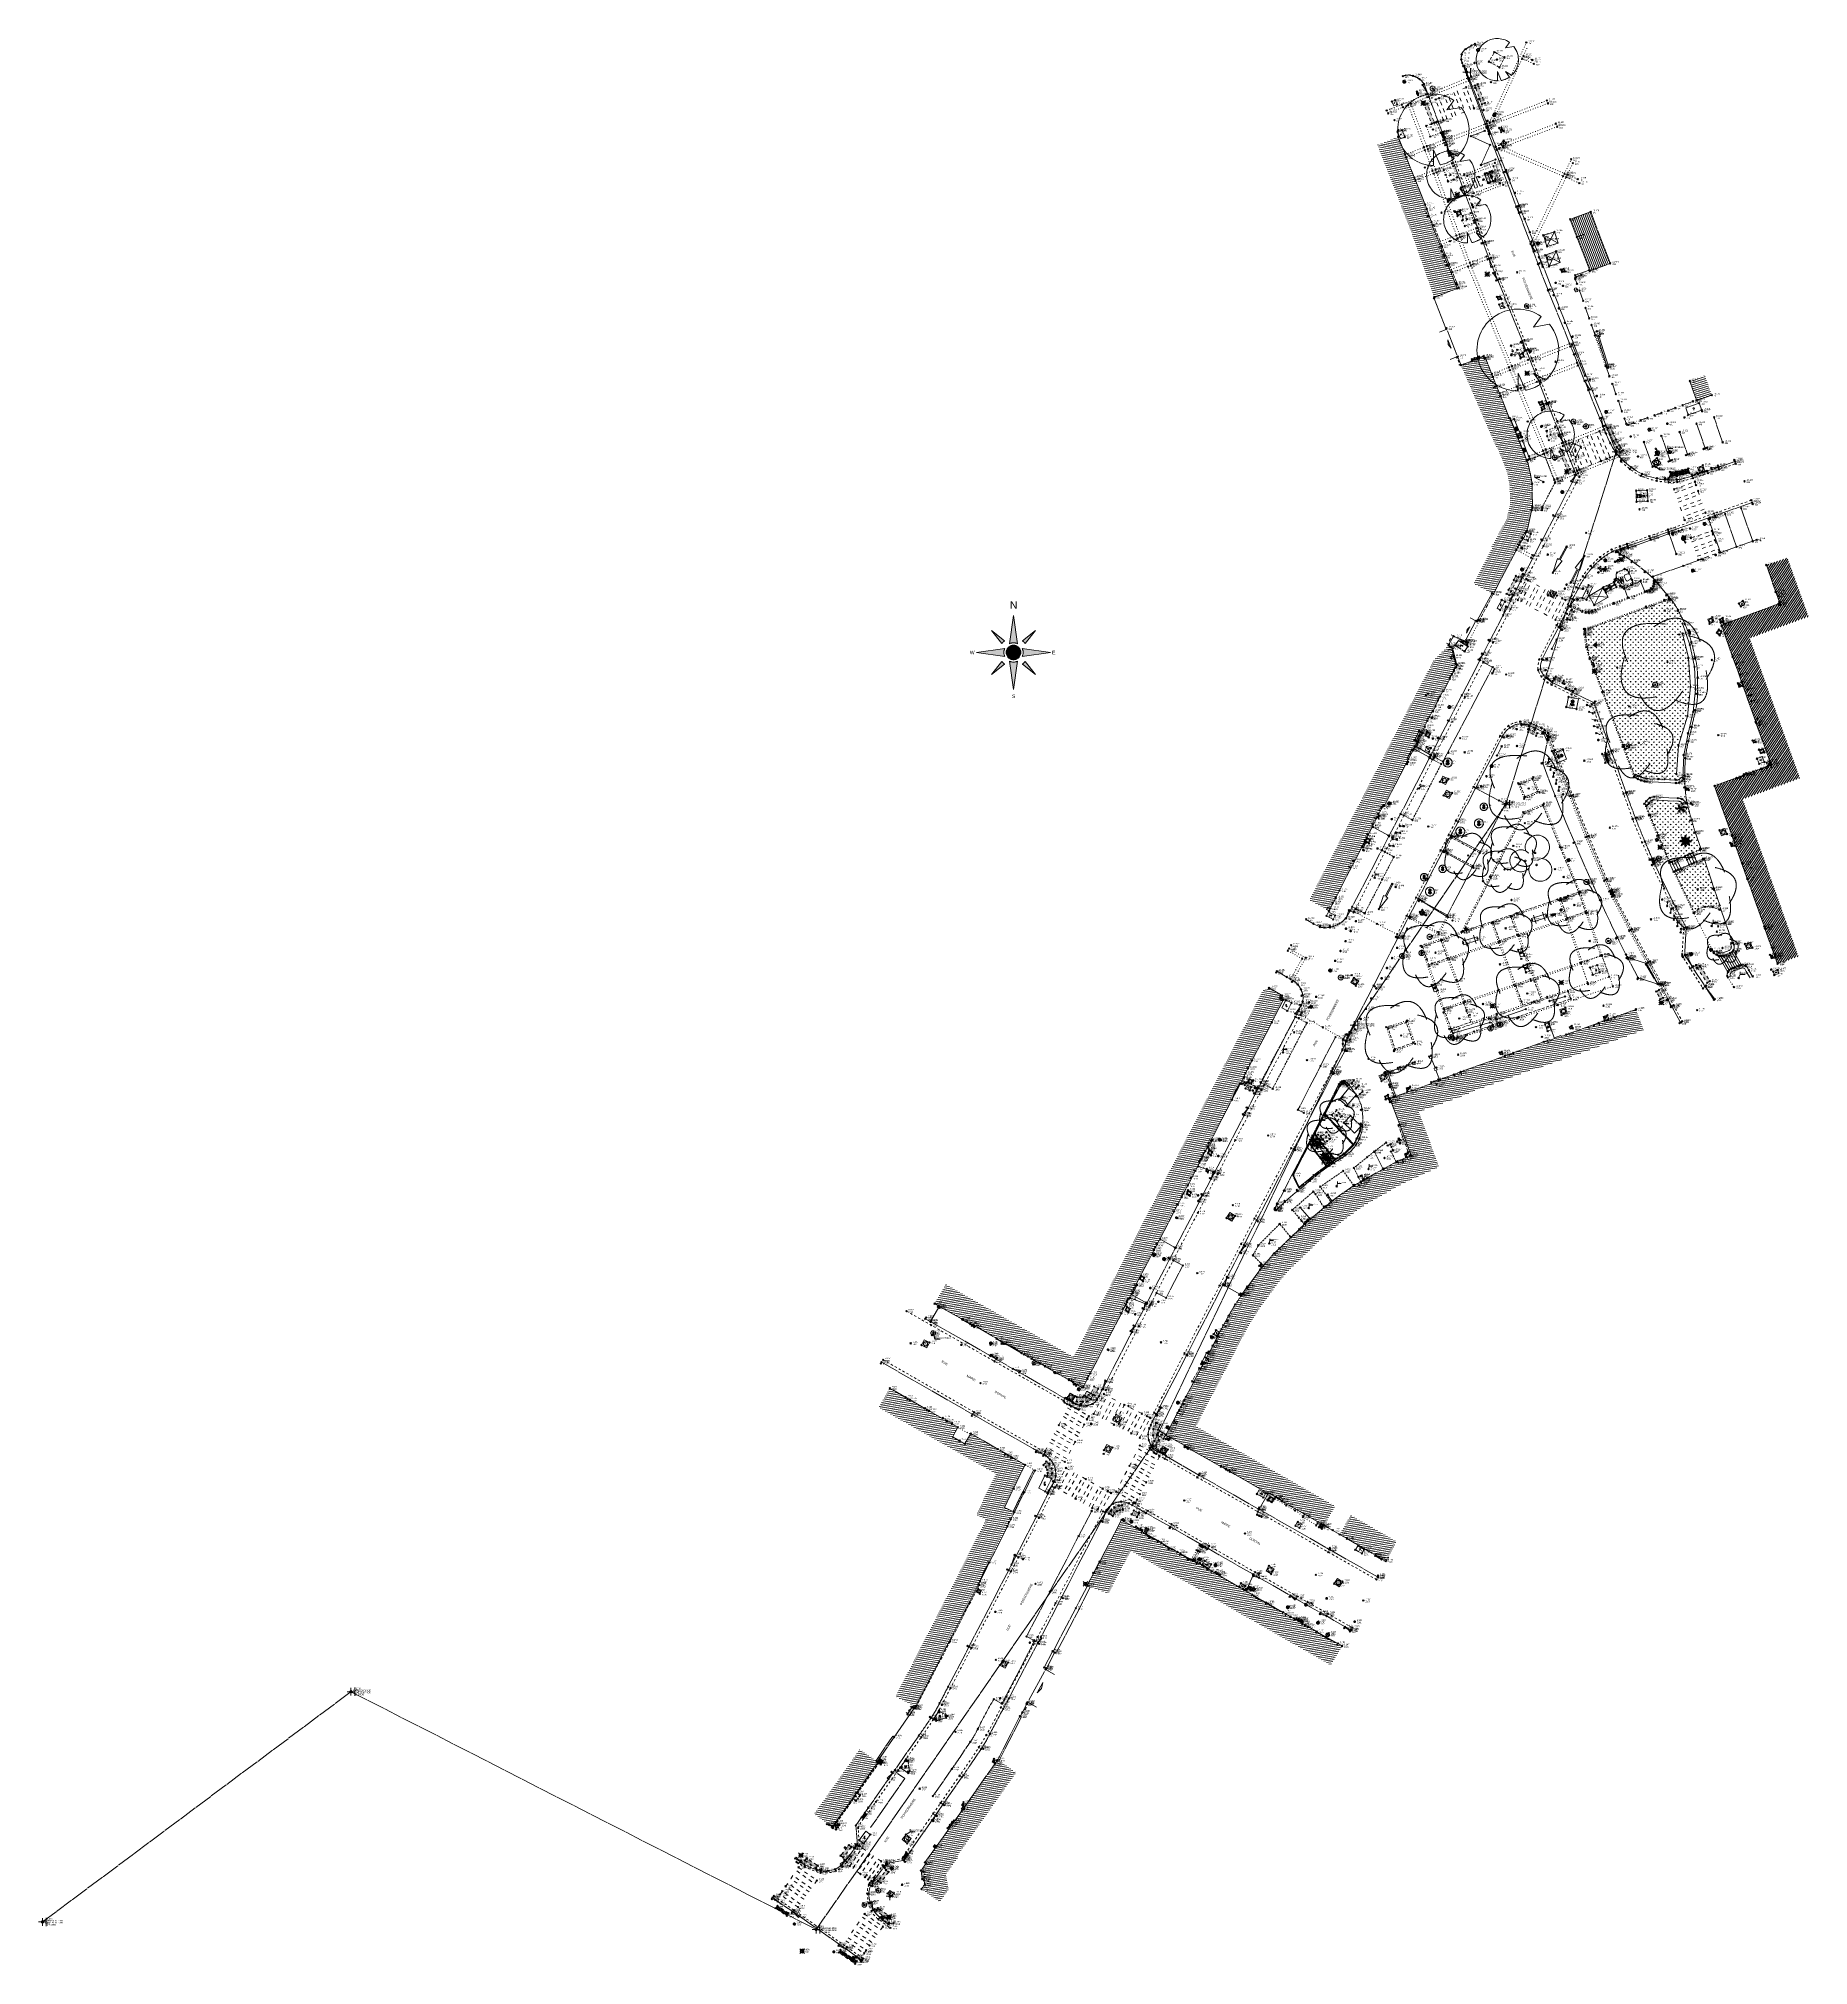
# Model space of a CAD drawing. Header units: metres. Extents: x 1223562 to 1223801, y 7191360 to 7191620.
import ezdxf
from ezdxf.enums import TextEntityAlignment as Align

# ---------------------------------------------------------------- set-up
doc = ezdxf.new("R2010")
doc.units = ezdxf.units.M
doc.header["$PDMODE"] = 3
doc.header["$PDSIZE"] = 0.1
for name, pattern in [('LL_0821', [0.7, 0.5, -0.2]), ('LL_0822', [2.5, 2.5, 0]), ('LL_0824', [0.35, 0.1, -0.25]), ('LL_0826', [2.5, 2.5, 0]), ('LL_0827', [0.2, 0.1, -0.1]), ('LL_0828', [0.8, 0.4, -0.4]), ('LL_0829', [0.6, 0.3, -0.3]), ('ML_0862', [1, 0.5, -0.5]), ('ML_2576', [2.5, 2.5, 0]), ('ML_2577', [2.5, 2.5, 0]), ('NL_0901', [2.5, 2.5, 0]), ('Rec_Continu', [2.5, 2.5, 0]), ('RL_1102', [0.6, 0.4, -0.2]), ('RL_1103', [0.375, 0.25, -0.125]), ('RL_1105', [2.5, 2.5, 0]), ('RL_1109', [2.5, 2.5, 0]), ('RL_1110', [2.5, 2.5, 0]), ('SL_1144', [2.5, 2.5, 0]), ('SL_1146', [2.5, 2.5, 0]), ('Socle_Continu', [2.5, 2.5, 0]), ('TL_1182', [0.6, 0.4, -0.2]), ('Topo_Continu', [2.5, 2.5, 0]), ('YL_2901', [2.5, 2.5, 0])]:
    doc.linetypes.add(name, pattern=pattern)
for name, color, linetype, lineweight in [('BATIH_SCS', 201, 'Socle_Continu', 13), ('BATIM_SCI', 201, 'Socle_Continu', 13), ('CLOTH_SCS', 212, 'Socle_Continu', 13), ('CLOTU_SCS', 212, 'Socle_Continu', 13), ('EAUPO_SCS', 140, 'Socle_Continu', 13), ('ECPUB_SCS', 30, 'Socle_Continu', 13), ('ELECT_SCS', 1, 'Socle_Continu', 13), ('GAZFL_SCS', 40, 'Socle_Continu', 13), ('HABIL_SCI', 7, 'Socle_Continu', 13), ('INDET_SCI', 7, 'Socle_Continu', 13), ('INDET_SCS', 7, 'Socle_Continu', 13), ('JARDH_PSS', 82, 'Socle_Continu', 13), ('JARDI_PSS', 82, 'Socle_Continu', 13), ('JARDI_SCI', 82, 'Socle_Continu', 13), ('JARDI_SCS', 82, 'Socle_Continu', 13), ('MARQU_PSS', 7, 'Socle_Continu', 13), ('MARQU_SCS', 7, 'Socle_Continu', 13), ('MOBUR_PSS', 251, 'Socle_Continu', 13), ('MOBUR_SCI', 251, 'Socle_Continu', 13), ('MOBUR_SCS', 251, 'Socle_Continu', 13), ('SIGNV_SCS', 20, 'Socle_Continu', 13), ('SIGTA_SCI', 7, 'Socle_Continu', 13), ('SIGTM_PSI', 1, 'Socle_Continu', 13), ('SIGTM_SCI', 1, 'Socle_Continu', 13), ('SIGTO_PSI', 255, 'Socle_Continu', 13), ('SIGTO_SCI', 255, 'Socle_Continu', 13), ('TELEC_SCS', 3, 'Socle_Continu', 13), ('TRANS_SCS', 242, 'Socle_Continu', 13), ('VOIRH_SCS', 7, 'Socle_Continu', 13), ('VOIRI_SCS', 7, 'Socle_Continu', 13)]:
    doc.layers.add(name, color=color, linetype=linetype, lineweight=lineweight)
for name, color, linetype, lineweight, true_color in [('BATIM_SCS', 7, 'Socle_Continu', 13, 0xdf7fff), ('EAUPL_PSS', 5, 'Socle_Continu', 13, 0x0000ff), ('EAUPL_SCS', 5, 'Socle_Continu', 13, 0x0000ff), ('EAUUS_SCS', 7, 'Socle_Continu', 13, 0x7f3f00), ('SIGTR_PSS', 7, 'Socle_Continu', 13, 0x9966cc), ('SIGTS_PSS', 7, 'Socle_Continu', 13, 0x9966cc)]:
    doc.layers.add(name, color=color, linetype=linetype, lineweight=lineweight, true_color=true_color)
doc.styles.get("Standard").update_dxf_attribs({"font": 'arial.ttf'})
doc.styles.add('Style_1', font='WINGDNG2.TTF')
doc.styles.add('Style_2', font='WINGDNG3.TTF')
doc.linetypes.add('BL_0062', pattern='A,0.127,0,["Γ",Standard,S=0.254,R=0,X=-0.127,Y=0]', length=0.127)
doc.linetypes.add('BL_0068', pattern='A,0.508,-0.254,["}",Style_2,S=0.254,R=0,X=-0.2,Y=-0.12],0.254', length=1.016)
doc.linetypes.add('NL_0902', pattern='A,0,["U",Style_1,S=0.127,R=0,X=-0.105,Y=-0.085],1', length=1)
doc.linetypes.add('SL_1142', pattern='A,0.5,0,["£",Style_1,S=0.1,R=0,X=0.2,Y=0],0.5', length=1)
doc.linetypes.add('SL_1143', pattern='A,0.5,0,["¢",Style_1,S=0.1,R=0,X=0.2,Y=-0.065],0.5', length=1)
doc.linetypes.add('TL_1183', pattern='A,0.5,-0.05,["ù",Style_1,S=0.254,R=180,X=0,Y=0.254],0,["ù",Style_1,S=0.254,R=0,X=-0.1,Y=-0.254]', length=0.55)
pattern_1 = [(0, (0, 0), (0, 0.1099852), [0.0635, -0.127]), (120, (0, 0), (-0.0952499772403, -0.0549926), [0.0635, -0.127]), (60, (0.0635, 0), (-0.0952499772403, 0.0549926), [0.0635, -0.127])]
pattern_2 = [(9, (0, 0), (-0.03910861626, 0.246922085149), [])]

# ---------------------------------------------------------------- blocks, each defined once
blk = doc.blocks.new('YP_1521')
at = {"layer": 'SIGTO_SCI', "color": 7, "linetype": 'Socle_Continu'}
blk.add_point((0, 0), dxfattribs=at)
at = {"layer": 'SIGTA_SCI', "linetype": 'Socle_Continu'}
blk.add_attdef('ALT', (0.28, 0.1), '', height=0.2, dxfattribs=at)
at = {"layer": 'SIGTA_SCI', "linetype": 'Socle_Continu', "flags": 9}
blk.add_attdef('CALQUE_ALT', (1.69, -1.18), '', height=0.2, dxfattribs=at)
at = {"layer": 'SIGTM_SCI', "linetype": 'Socle_Continu'}
blk.add_attdef('MAT', (0.28, -0.22), '', height=0.2, dxfattribs=at)
at = {"layer": 'SIGTM_SCI', "linetype": 'Socle_Continu', "flags": 9}
blk.add_attdef('CALQUE_MAT', (1.69, -1.5), '', height=0.2, dxfattribs=at)
at = {"layer": 'SIGTO_SCI', "linetype": 'Socle_Continu', "flags": 9}
for tag, p in [('ID', (1.69, 0.1)), ('CALQUE', (1.69, -0.86)), ('NATURE', (1.69, -0.22)), ('FAMILLE', (1.69, -0.54)), ('PCRS', (1.69, -1.82))]:
    blk.add_attdef(tag, p, '', height=0.2, dxfattribs=at)
blk = doc.blocks.new('YP_2900')
at = {"layer": 'SIGTO_PSI', "linetype": 'Socle_Continu'}
blk.add_line((0.5, 0), (0, 0), dxfattribs=at)
at = {"layer": 'SIGTO_PSI', "linetype": 'Socle_Continu', "flags": 128}
blk.add_lwpolyline([(0.5, -0.55), (0.5, 0.55)], dxfattribs=at)
at = {"layer": 'SIGTO_PSI', "color": 7, "linetype": 'Socle_Continu'}
blk.add_point((0, 0), dxfattribs=at)
at = {"layer": 'SIGTM_PSI', "color": 1, "linetype": 'Socle_Continu'}
blk.add_attdef('MAT', (0.59, 0.34), '', height=0.2, dxfattribs=at)
at = {"layer": 'SIGTM_PSI', "linetype": 'Socle_Continu', "flags": 9}
blk.add_attdef('CALQUE_MAT', (1.6, -0.7), '', height=0.2, dxfattribs=at)
at = {"layer": 'SIGTO_PSI', "linetype": 'Socle_Continu'}
for tag, p in [('X=', (0.59, 0.07)), ('Y=', (0.59, -0.2)), ('Z=', (0.59, -0.48))]:
    blk.add_attdef(tag, p, '', height=0.2, dxfattribs=at)
at = {"layer": 'SIGTO_PSI', "linetype": 'Socle_Continu', "flags": 9}
for tag, p in [('ID', (1.6, 0.59)), ('NATURE', (1.6, 0.27)), ('FAMILLE', (1.6, -0.05)), ('CALQUE', (1.6, -0.37)), ('PCRS', (1.6, -1.02))]:
    blk.add_attdef(tag, p, '', height=0.2, dxfattribs=at)
blk = doc.blocks.new('BP_0091')
at = {"layer": 'EAUPL_SCS', "linetype": 'Socle_Continu'}
h = blk.add_hatch(color=256, dxfattribs=at)
h.dxf.hatch_style = 1
h.paths.add_polyline_path([(0.09, 0), (0.91, 0, 0.388383)])
blk.add_line((0.91, 0), (0.09, 0), dxfattribs=at)
at = {"layer": 'EAUPL_SCS', "linetype": 'Socle_Continu', "flags": 128}
blk.add_lwpolyline([(0, 0), (0, 0.5), (1, 0.5), (1, 0)], close=True, dxfattribs=at)
at = {"layer": 'EAUPL_SCS', "linetype": 'Socle_Continu'}
blk.add_arc((0.5, -0.44), 0.602, 47.54938, 132.45062, dxfattribs=at)
at = {"layer": 'EAUPL_SCS', "linetype": 'Socle_Continu', "flags": 9}
for tag, p in [('CALQUE', (1.45, -0.06)), ('ID', (1.45, 0.91)), ('NATURE', (1.45, 0.59)), ('FAMILLE', (1.45, 0.27)), ('PCRS', (1.45, -0.38))]:
    blk.add_attdef(tag, p, '', height=0.2, dxfattribs=at)
blk = doc.blocks.new('LP_0841')
at = {"layer": 'VOIRI_SCS', "linetype": 'Socle_Continu', "flags": 128}
blk.add_lwpolyline([(0, 0), (0, 0.5), (1, 0)], dxfattribs=at)
at = {"layer": 'VOIRI_SCS', "linetype": 'Socle_Continu', "flags": 9}
for tag, p in [('ID', (1.428, 0.548)), ('NATURE', (1.428, 0.227)), ('FAMILLE', (1.428, -0.095)), ('CALQUE', (1.428, -0.416)), ('PCRS', (1.428, -0.737))]:
    blk.add_attdef(tag, p, '', height=0.2, dxfattribs=at)
blk = doc.blocks.new('LP_0842')
at = {"layer": 'VOIRI_SCS', "linetype": 'Socle_Continu', "flags": 128}
blk.add_lwpolyline([(1, 0), (1, 0.5), (0, 0)], dxfattribs=at)
at = {"layer": 'VOIRI_SCS', "linetype": 'Socle_Continu', "flags": 9}
for tag, p in [('NATURE', (1.488, 0.292)), ('FAMILLE', (1.488, -0.029)), ('ID', (1.488, 0.614)), ('CALQUE', (1.488, -0.35)), ('PCRS', (1.488, -0.672))]:
    blk.add_attdef(tag, p, '', height=0.2, dxfattribs=at)
blk = doc.blocks.new('AP_0001')
at = {"layer": 'EAUPO_SCS', "linetype": 'Socle_Continu'}
blk.add_line((0.11, 0.11), (-0.11, -0.11), dxfattribs=at)
blk.add_circle((0, 0), 0.1, dxfattribs=at)
at = {"layer": 'EAUPO_SCS', "linetype": 'Socle_Continu', "flags": 9}
for tag, p in [('NATURE', (0.81, 0.19)), ('FAMILLE', (0.81, -0.14)), ('ID', (0.81, 0.51)), ('CALQUE', (0.81, -0.46)), ('PCRS', (0.81, -0.78))]:
    blk.add_attdef(tag, p, '', height=0.2, dxfattribs=at)
blk = doc.blocks.new('AP_0003')
at = {"layer": 'EAUPO_SCS', "linetype": 'Socle_Continu', "flags": 128}
blk.add_lwpolyline([(0, 1), (1, 1), (1, 0), (0, 0)], close=True, dxfattribs=at)
at = {"layer": 'EAUPO_SCS', "linetype": 'Socle_Continu', "const_width": 0.0215, "flags": 128}
for points in [[(0.28, 0.6, -0.408207), (0.34, 0.54), (0.34, 0.4), (0.26, 0.4, -1.002527), (0.26, 0.5)], [(0.56, 0.4), (0.48, 0.4, -0.408864), (0.44, 0.45), (0.44, 0.53, -0.99952), (0.56, 0.53), (0.56, 0.5), (0.44, 0.5)], [(0.66, 0.31), (0.66, 0.6), (0.73, 0.6, -0.410969), (0.79, 0.54), (0.79, 0.46, -0.406349), (0.73, 0.4), (0.66, 0.4)]]:
    blk.add_lwpolyline(points, format="xyb", dxfattribs=at)
for points in [[(0.23, 0.6), (0.28, 0.6)], [(0.34, 0.5), (0.26, 0.5)]]:
    blk.add_lwpolyline(points, dxfattribs=at)
at = {"layer": 'EAUPO_SCS', "linetype": 'Socle_Continu'}
blk.add_circle((0.5, 0.5), 0.375, dxfattribs=at)
at = {"layer": 'EAUPO_SCS', "linetype": 'Socle_Continu', "flags": 9}
for tag, p in [('CALQUE', (1.45, 0.07)), ('ID', (1.45, 1.03)), ('NATURE', (1.45, 0.71)), ('FAMILLE', (1.45, 0.39)), ('TYPE', (1.45, -0.58)), ('PCRS', (1.45, -0.26))]:
    blk.add_attdef(tag, p, '', height=0.2, dxfattribs=at)
blk = doc.blocks.new('JP_0701')
at = {"layer": 'GAZFL_SCS', "linetype": 'Socle_Continu'}
for p, q in [((0.35, 0.35), (-0.35, -0.35)), ((-0.35, -0.35), (-0.35, 0.35)), ((-0.35, 0.35), (0.35, -0.35)), ((0.35, 0.35), (0.35, -0.35))]:
    blk.add_line(p, q, dxfattribs=at)
blk.add_circle((0, 0), 0.5, dxfattribs=at)
at = {"layer": 'GAZFL_SCS', "linetype": 'Socle_Continu', "flags": 9}
for tag, p in [('ID', (1.12, 0.58)), ('NATURE', (1.12, 0.26)), ('FAMILLE', (1.12, -0.06)), ('CALQUE', (1.12, -0.38)), ('PCRS', (1.12, -0.71))]:
    blk.add_attdef(tag, p, '', height=0.2, dxfattribs=at)
blk = doc.blocks.new('TP_1202')
at = {"layer": 'JARDI_SCS', "linetype": 'Socle_Continu', "flags": 128}
blk.add_lwpolyline([(0.31, -0.335, 0.396139), (0.355, 0.281), (0.177, 0.251), (0.264, 0.367, 1.3671), (0.008, -0.453), (0.008, -0.256), (0.09, -0.446, 0.10638), (0.264, -0.372), (0.177, -0.256)], format="xyb", close=True, dxfattribs=at)
at = {"layer": 'JARDI_SCS', "linetype": 'Socle_Continu', "flags": 9}
for tag, p in [('ID', (1, 0.227)), ('NATURE', (1, -0.094)), ('FAMILLE', (1, -0.415)), ('CALQUE', (1, -0.736)), ('PCRS', (1, -1.058))]:
    blk.add_attdef(tag, p, '', height=0.2, dxfattribs=at)
blk = doc.blocks.new('CP_0161')
at = {"layer": 'EAUUS_SCS', "linetype": 'Socle_Continu', "const_width": 0.0333, "flags": 128}
for points in [[(-0.07, -0.13), (-0.2, -0.13, -0.405328), (-0.27, -0.05), (-0.27, 0.07, -0.999132), (-0.07, 0.07), (-0.07, 0.02), (-0.25, 0.02)], [(0.05, 0.17), (0.05, -0.04, 0.410802), (0.14, -0.13), (0.25, -0.13), (0.25, 0.17)]]:
    blk.add_lwpolyline(points, format="xyb", dxfattribs=at)
at = {"layer": 'EAUUS_SCS', "linetype": 'Socle_Continu'}
blk.add_circle((0, 0), 0.5, dxfattribs=at)
at = {"layer": 'EAUUS_SCS', "linetype": 'Socle_Continu', "flags": 9}
for tag, p in [('NATURE', (0.99, 0.26)), ('FAMILLE', (0.99, -0.07)), ('ID', (0.99, 0.58)), ('CALQUE', (0.99, -0.39)), ('TYPE', (0.99, -1.03)), ('PCRS', (0.99, -0.71))]:
    blk.add_attdef(tag, p, '', height=0.2, dxfattribs=at)
blk = doc.blocks.new('IP_0645')
at = {"layer": 'TELEC_SCS', "linetype": 'Socle_Continu'}
h = blk.add_hatch(color=256, dxfattribs=at)
edge = h.paths.add_edge_path()
edge.add_ellipse((0.41, 0.4), major_axis=(0.0324, 0.0324), ratio=1, start_angle=-44.959, end_angle=135.041, ccw=False)
edge.add_ellipse((0.41, 0.4), major_axis=(0.0324, 0.0324), ratio=1, start_angle=135.041, end_angle=315.041, ccw=False)
h = blk.add_hatch(color=256, dxfattribs=at)
edge = h.paths.add_edge_path()
edge.add_ellipse((0.55, 0.6), major_axis=(-0.0325, 0.0325), ratio=1, start_angle=-134.959, end_angle=45.041, ccw=False)
edge.add_ellipse((0.55, 0.6), major_axis=(0.0325, 0.0325), ratio=1, start_angle=135.041, end_angle=315.041, ccw=False)
at = {"layer": 'TELEC_SCS', "linetype": 'Socle_Continu', "flags": 128}
blk.add_lwpolyline([(0, 1), (1, 1), (1, 0), (0, 0)], close=True, dxfattribs=at)
at = {"layer": 'TELEC_SCS', "linetype": 'Socle_Continu'}
for points in [[(0.38, 0.5, 0.062521), (0.37, 0.41, 0.003745), (0.37, 0.4, 0.098491)], [(0.46, 0.4, 0.098311), (0.46, 0.42, 0.098491), (0.45, 0.44, 0.098491), (0.43, 0.45, 0.098491), (0.41, 0.45, 0.098491), (0.4, 0.45, 0.098491), (0.38, 0.44, 0.098491), (0.37, 0.42, 0.098491), (0.37, 0.4, 0.000179), (0.37, 0.4, 0.098491)], [(0.37, 0.4, 0.098311), (0.37, 0.39, 0.098491), (0.38, 0.37, 0.098491), (0.4, 0.36, 0.098491), (0.41, 0.36, 0.098491), (0.43, 0.36, 0.098491), (0.45, 0.37, 0.098491), (0.46, 0.39, 0.098491), (0.46, 0.4, 0.000179), (0.46, 0.4, 0.098491)], [(0.41, 0.57, 0.059478), (0.39, 0.53, 0.035459), (0.38, 0.5, 0.098491)], [(0.47, 0.62, 0.070816), (0.43, 0.59, 0.035655), (0.41, 0.57, 0.098491)], [(0.55, 0.65, 0.060394), (0.49, 0.63, 0.025244), (0.47, 0.62, 0.098491)], [(0.6, 0.6, 0.098311), (0.59, 0.62, 0.098491), (0.58, 0.64, 0.098491), (0.57, 0.65, 0.098491), (0.55, 0.65, 0.098491), (0.53, 0.65, 0.098491), (0.52, 0.64, 0.098491), (0.51, 0.62, 0.098491), (0.51, 0.6, 0.000179), (0.51, 0.6, 0.098491)], [(0.51, 0.6, 0.098311), (0.51, 0.59, 0.098491), (0.52, 0.57, 0.098491), (0.53, 0.56, 0.098491), (0.55, 0.56, 0.098491), (0.57, 0.56, 0.098491), (0.58, 0.57, 0.098491), (0.59, 0.59, 0.098491), (0.6, 0.6, 0.000179), (0.6, 0.6, 0.098491)]]:
    blk.add_lwpolyline(points, format="xyb", dxfattribs=at)
at = {"layer": 'TELEC_SCS', "linetype": 'Socle_Continu', "flags": 9}
for tag, p in [('CALQUE', (1.14, -0.01)), ('NATURE', (1.14, 0.63)), ('FAMILLE', (1.14, 0.31)), ('ID', (1.14, 0.95)), ('PCRS', (1.14, -0.33))]:
    blk.add_attdef(tag, p, '', height=0.2, dxfattribs=at)
blk = doc.blocks.new('CP_0163')
at = {"layer": 'EAUUS_SCS', "linetype": 'Socle_Continu'}
blk.add_lwpolyline([(0, 0), (1, 0), (1, 1), (0, 1)], close=True, dxfattribs=at)
at = {"layer": 'EAUUS_SCS', "linetype": 'Socle_Continu', "const_width": 0.0235, "flags": 128}
for points in [[(0.45, 0.41), (0.36, 0.41, -0.405328), (0.31, 0.47), (0.31, 0.55, -0.999132), (0.45, 0.55), (0.45, 0.52), (0.33, 0.52)], [(0.54, 0.62), (0.54, 0.47, 0.410802), (0.6, 0.41), (0.68, 0.41), (0.68, 0.62)]]:
    blk.add_lwpolyline(points, format="xyb", dxfattribs=at)
at = {"layer": 'EAUUS_SCS', "linetype": 'Socle_Continu'}
blk.add_circle((0.5, 0.5), 0.353, dxfattribs=at)
at = {"layer": 'EAUUS_SCS', "linetype": 'Socle_Continu', "flags": 9}
for tag, p in [('CALQUE', (1.38, 0.1)), ('NATURE', (1.38, 0.74)), ('FAMILLE', (1.38, 0.42)), ('ID', (1.38, 1.06)), ('TYPE', (1.38, -0.55)), ('PCRS', (1.38, -0.23))]:
    blk.add_attdef(tag, p, '', height=0.2, dxfattribs=at)
blk = doc.blocks.new('GP_0481')
at = {"layer": 'ECPUB_SCS', "linetype": 'Socle_Continu'}
for p, q in [((-0.32, 0.32), (0, 0)), ((0, 0), (-0.32, -0.32)), ((-0.2, 0), (-0.32, 0)), ((0.2, 0.2), (-0.2, 0.2)), ((-0.2, 0.2), (-0.2, -0.2)), ((0, 0), (0.32, 0.32)), ((0.32, -0.32), (0, 0)), ((0.2, 0.2), (0.2, -0.2)), ((0.2, 0), (0.32, 0)), ((-0.2, -0.2), (0.2, -0.2)), ((0, -0.2), (0, -0.32))]:
    blk.add_line(p, q, dxfattribs=at)
at = {"layer": 'ECPUB_SCS', "linetype": 'Socle_Continu', "const_width": 0.01, "flags": 128}
for points in [[(-0.09, 0.49), (-0.09, 0.32, 0.378783), (-0.06, 0.29), (-0.05, 0.29)], [(0.05, 0.22), (0.05, 0.42), (0.1, 0.42, -0.410802), (0.14, 0.38), (0.14, 0.32, -0.396178), (0.1, 0.29), (0.06, 0.29)]]:
    blk.add_lwpolyline(points, format="xyb", dxfattribs=at)
at = {"layer": 'ECPUB_SCS', "linetype": 'Socle_Continu', "flags": 9}
for tag, p in [('NATURE', (0.72, 0.27)), ('FAMILLE', (0.72, -0.06)), ('ID', (0.72, 0.59)), ('CALQUE', (0.72, -0.38)), ('PCRS', (0.72, -0.7))]:
    blk.add_attdef(tag, p, '', height=0.2, dxfattribs=at)
blk = doc.blocks.new('BP_0084')
at = {"layer": 'EAUPL_SCS', "linetype": 'Socle_Continu'}
blk.add_lwpolyline([(0, 0), (1, 0), (1, 1), (0, 1)], close=True, dxfattribs=at)
at = {"layer": 'EAUPL_SCS', "linetype": 'Socle_Continu', "const_width": 0.0235, "flags": 128}
for points in [[(0.46, 0.4), (0.38, 0.4, -0.424), (0.32, 0.45), (0.32, 0.54, -0.997785), (0.46, 0.54), (0.46, 0.5), (0.34, 0.5)], [(0.55, 0.29), (0.55, 0.61), (0.63, 0.61, -0.410802), (0.69, 0.55), (0.69, 0.46, -0.396178), (0.63, 0.4), (0.57, 0.4)]]:
    blk.add_lwpolyline(points, format="xyb", dxfattribs=at)
at = {"layer": 'EAUPL_SCS', "linetype": 'Socle_Continu'}
blk.add_circle((0.5, 0.5), 0.353, dxfattribs=at)
at = {"layer": 'EAUPL_SCS', "linetype": 'Socle_Continu', "flags": 9}
for tag, p in [('CALQUE', (1.32, 0.23)), ('NATURE', (1.32, 0.88)), ('FAMILLE', (1.32, 0.55)), ('PCRS', (1.32, -0.09)), ('ID', (1.32, 1.2)), ('TYPE', (1.32, -0.41))]:
    blk.add_attdef(tag, p, '', height=0.2, dxfattribs=at)
blk = doc.blocks.new('BP_0089')
at = {"layer": 'EAUPL_SCS', "linetype": 'Socle_Continu'}
for p, q in [((1, 0.81), (0, 0.81)), ((0, 0.62), (1, 0.63)), ((1, 0.38), (0, 0.37)), ((0, 0.19), (1, 0.19))]:
    blk.add_line(p, q, dxfattribs=at)
at = {"layer": 'EAUPL_SCS', "linetype": 'Socle_Continu', "flags": 128}
blk.add_lwpolyline([(0, 0), (0, 1), (1, 1), (1, 0)], close=True, dxfattribs=at)
at = {"layer": 'EAUPL_SCS', "linetype": 'Socle_Continu', "flags": 9}
for tag, p in [('CALQUE', (1.22, 0.03)), ('ID', (1.22, 1)), ('NATURE', (1.22, 0.68)), ('FAMILLE', (1.22, 0.36)), ('PCRS', (1.22, -0.29))]:
    blk.add_attdef(tag, p, '', height=0.2, dxfattribs=at)
blk = doc.blocks.new('BP_0093')
at = {"layer": 'EAUPL_SCS', "linetype": 'Socle_Continu'}
for p, q in [((1, 0.24), (0, 0.24)), ((0, 0), (1, 0)), ((0.13, 0.24), (0.13, -0.24)), ((0.25, -0.24), (0.25, 0.24)), ((0.38, 0.24), (0.38, -0.24)), ((0.5, -0.24), (0.5, 0.24)), ((0.62, 0.24), (0.62, -0.24)), ((0.75, -0.24), (0.75, 0.24)), ((0.87, 0.24), (0.87, -0.24))]:
    blk.add_line(p, q, dxfattribs=at)
at = {"layer": 'EAUPL_SCS', "linetype": 'Socle_Continu', "flags": 128}
blk.add_lwpolyline([(1, -0.24), (0, -0.24), (0, 0.49), (1, 0.49)], close=True, dxfattribs=at)
at = {"layer": 'EAUPL_SCS', "linetype": 'Socle_Continu'}
blk.add_arc((0.5, -0.39), 0.636, 38.2258, 141.7742, dxfattribs=at)
at = {"layer": 'EAUPL_SCS', "linetype": 'Socle_Continu', "flags": 9}
for tag, p in [('CALQUE', (1.5, -0.15)), ('ID', (1.5, 0.81)), ('NATURE', (1.5, 0.49)), ('FAMILLE', (1.5, 0.17)), ('PCRS', (1.5, -0.47))]:
    blk.add_attdef(tag, p, '', height=0.2, dxfattribs=at)
blk = doc.blocks.new('HP_0569')
at = {"layer": 'SIGNV_SCS', "linetype": 'Socle_Continu'}
blk.add_line((-0.2, -0.2), (0.2, -0.2), dxfattribs=at)
blk.add_circle((0, 0), 0.2, dxfattribs=at)
at = {"layer": 'SIGNV_SCS', "linetype": 'Socle_Continu', "flags": 9}
for tag, p in [('ID', (0.71, 0.59)), ('NATURE', (0.71, 0.27)), ('FAMILLE', (0.71, -0.05)), ('CALQUE', (0.71, -0.37)), ('PCRS', (0.71, -0.69))]:
    blk.add_attdef(tag, p, '', height=0.2, dxfattribs=at)
blk = doc.blocks.new('KP_0764')
at = {"layer": 'INDET_SCS', "linetype": 'Socle_Continu', "flags": 128}
blk.add_lwpolyline([(0, 1), (1, 1), (1, 0), (0, 0)], close=True, dxfattribs=at)
blk.add_lwpolyline([(0.44, 0.58, -1), (0.56, 0.58, -0.209077), (0.53, 0.5, 0.201083), (0.5, 0.43), (0.5, 0.39)], format="xyb", dxfattribs=at)
at = {"layer": 'INDET_SCS', "linetype": 'Socle_Continu'}
blk.add_lwpolyline([(0.49, 0.36, 0.098491), (0.49, 0.36, 0.098491), (0.49, 0.36, 0.098491), (0.49, 0.36, 0.098491), (0.49, 0.35, 0.098491), (0.5, 0.35, 0.098491), (0.5, 0.35, 0.098491), (0.5, 0.35, 0.098491), (0.51, 0.35, 0.098491), (0.51, 0.36, 0.098491), (0.51, 0.36, 0.098491), (0.51, 0.36, 0.098491), (0.51, 0.36, 0.098491), (0.5, 0.37, 0.098491), (0.5, 0.37, 0.098491), (0.5, 0.37, 0.098491)], format="xyb", close=True, dxfattribs=at)
blk.add_lwpolyline([(0.49, 0.36, 0.098491), (0.49, 0.36, 0.098491), (0.49, 0.36, 0.098491), (0.49, 0.36, 0.098491), (0.49, 0.35, 0.098491), (0.5, 0.35, 0.098491), (0.5, 0.35, 0.098491), (0.5, 0.35, 0.098491), (0.51, 0.35, 0.098491), (0.51, 0.36, 0.098491), (0.51, 0.36, 0.098491), (0.51, 0.36, 0.098491), (0.51, 0.36, 0.098491), (0.5, 0.37, 0.098491), (0.5, 0.37, 0.098491), (0.5, 0.37, 0.098491)], format="xyb", close=True, dxfattribs=at)
at = {"layer": 'INDET_SCS', "linetype": 'Socle_Continu', "flags": 9}
for tag, p in [('CALQUE', (1.45, -0.1)), ('ID', (1.45, 0.86)), ('NATURE', (1.45, 0.54)), ('FAMILLE', (1.45, 0.22)), ('PCRS', (1.45, -0.42))]:
    blk.add_attdef(tag, p, '', height=0.2, dxfattribs=at)
blk = doc.blocks.new('NP_2604')
at = {"layer": 'MOBUR_PSS', "linetype": 'Topo_Continu'}
for points in [[(0, 0, 0.174705), (0.03, -0.08, 0.104203), (0.15, -0.18, 0.064948), (0.3, -0.23, 0.051099), (0.5, -0.25, 0.051099), (0.7, -0.23, 0.064948), (0.85, -0.18, 0.104203), (0.97, -0.08, 0.174705), (1, 0, 0.174705), (0.97, 0.08, 0.104203), (0.85, 0.18, 0.064948), (0.7, 0.23, 0.051099), (0.5, 0.25, 0.051099), (0.3, 0.23, 0.064948), (0.15, 0.18, 0.104203), (0.03, 0.08, 0.174705)], [(0.16, 0, 0.083919), (0.21, -0.04, 0.064948), (0.33, -0.08, 0.051099), (0.5, -0.1, 0.051099), (0.67, -0.08, 0.064948), (0.79, -0.04, 0.083918), (0.84, 0, 0.083918), (0.79, 0.04, 0.064948), (0.67, 0.08, 0.051099), (0.5, 0.1, 0.051099), (0.33, 0.08, 0.064948), (0.21, 0.04, 0.083918)]]:
    blk.add_lwpolyline(points, format="xyb", close=True, dxfattribs=at)
at = {"layer": 'MOBUR_PSS', "linetype": 'Topo_Continu', "flags": 9}
for tag, p in [('ID', (1.54, 0.46)), ('NATURE', (1.54, 0.14)), ('FAMILLE', (1.54, -0.18)), ('CALQUE', (1.54, -0.5))]:
    blk.add_attdef(tag, p, '', height=0.2, dxfattribs=at)
at = {"layer": 'MOBUR_PSS', "linetype": 'Socle_Continu', "flags": 9}
blk.add_attdef('PCRS', (1.54, -0.82), '', height=0.2, dxfattribs=at)
blk = doc.blocks.new('KP_0763')
at = {"layer": 'INDET_SCS', "linetype": 'Socle_Continu'}
blk.add_lwpolyline([(0, 0), (1, 0), (1, 1), (0, 1)], close=True, dxfattribs=at)
at = {"layer": 'INDET_SCS', "linetype": 'Socle_Continu', "flags": 128}
blk.add_lwpolyline([(0.43, 0.59, -1), (0.57, 0.59, -0.209077), (0.54, 0.5, 0.201083), (0.5, 0.41), (0.5, 0.37)], format="xyb", dxfattribs=at)
at = {"layer": 'INDET_SCS', "linetype": 'Socle_Continu'}
blk.add_lwpolyline([(0.49, 0.34, 0.098491), (0.49, 0.34, 0.098491), (0.49, 0.33, 0.098491), (0.49, 0.33, 0.098491), (0.49, 0.33, 0.098491), (0.5, 0.33, 0.098491), (0.5, 0.33, 0.098491), (0.5, 0.33, 0.098491), (0.51, 0.33, 0.098491), (0.51, 0.33, 0.098491), (0.51, 0.33, 0.098491), (0.51, 0.34, 0.098491), (0.51, 0.34, 0.098491), (0.5, 0.34, 0.098491), (0.5, 0.34, 0.098491), (0.5, 0.34, 0.098491)], format="xyb", close=True, dxfattribs=at)
blk.add_circle((0.5, 0.5), 0.353, dxfattribs=at)
at = {"layer": 'INDET_SCS', "linetype": 'Socle_Continu', "flags": 9}
for tag, p in [('CALQUE', (1.31, -0.1)), ('ID', (1.31, 0.87)), ('NATURE', (1.31, 0.54)), ('FAMILLE', (1.31, 0.22)), ('PCRS', (1.31, -0.42))]:
    blk.add_attdef(tag, p, '', height=0.2, dxfattribs=at)
blk = doc.blocks.new('FP_0406')
at = {"layer": 'ELECT_SCS', "linetype": 'Socle_Continu'}
blk.add_hatch(color=256, dxfattribs=at).paths.add_polyline_path([(0, 0), (0, 0.29), (1, 0.29), (0.1, 0.23)])
at = {"layer": 'ELECT_SCS', "linetype": 'Socle_Continu', "flags": 128}
blk.add_lwpolyline([(0, 0.29), (0, 0), (1, 0), (1, 0.29)], close=True, dxfattribs=at)
at = {"layer": 'ELECT_SCS', "linetype": 'Socle_Continu'}
blk.add_lwpolyline([(0, 0), (0, 0.29), (1, 0.29), (0.1, 0.23)], close=True, dxfattribs=at)
at = {"layer": 'ELECT_SCS', "linetype": 'Socle_Continu', "flags": 128}
blk.add_lwpolyline([(0.69, 0.16), (0.47, 0.07), (0.47, 0.14), (0.31, 0.12), (0.54, 0.22), (0.53, 0.15), (0.69, 0.16)], dxfattribs=at)
at = {"layer": 'ELECT_SCS', "linetype": 'Socle_Continu', "flags": 9}
for tag, p in [('ID', (1.24, 0.68)), ('NATURE', (1.24, 0.36)), ('FAMILLE', (1.24, 0.04)), ('CALQUE', (1.24, -0.29)), ('PCRS', (1.24, -0.61))]:
    blk.add_attdef(tag, p, '', height=0.2, dxfattribs=at)
blk = doc.blocks.new('JP_0703')
at = {"layer": 'GAZFL_SCS', "linetype": 'Socle_Continu'}
blk.add_hatch(color=256, dxfattribs=at).paths.add_polyline_path([(0, 0), (0, 0.36), (1, 0.36), (0.09, 0.3)])
h = blk.add_hatch(color=256, dxfattribs=at)
edge = h.paths.add_edge_path()
edge.add_line((0.5, 0.18), (0.47, 0.11))
edge.add_line((0.47, 0.11), (0.47, 0.1))
edge.add_ellipse((0.5, 0.1), major_axis=(-0.0336, 0), ratio=0.758629, start_angle=5.44598, end_angle=174.55402)
edge.add_line((0.54, 0.1), (0.54, 0.11))
edge.add_line((0.54, 0.11), (0.5, 0.18))
at = {"layer": 'GAZFL_SCS', "linetype": 'Socle_Continu', "flags": 128}
blk.add_lwpolyline([(0, 0.36), (0, 0), (1, 0), (1, 0.36)], close=True, dxfattribs=at)
at = {"layer": 'GAZFL_SCS', "linetype": 'Socle_Continu'}
blk.add_lwpolyline([(0, 0), (0, 0.36), (1, 0.36), (0.09, 0.3)], close=True, dxfattribs=at)
blk.add_lwpolyline([(0.58, 0.11), (0.58, 0.12), (0.5, 0.28), (0.43, 0.12), (0.43, 0.11, 0.066358), (0.44, 0.09, 0.1059), (0.45, 0.08, 0.086348), (0.48, 0.06, 0.076263), (0.5, 0.06, 0.076263), (0.53, 0.06, 0.086348), (0.56, 0.08, 0.1059), (0.57, 0.09, 0.066358)], format="xyb", close=True, dxfattribs=at)
at = {"layer": 'GAZFL_SCS', "linetype": 'Socle_Continu', "flags": 9}
for tag, p in [('ID', (1.01, 0.7)), ('NATURE', (1.01, 0.37)), ('FAMILLE', (1.01, 0.05)), ('CALQUE', (1.01, -0.27)), ('PCRS', (1.01, -0.59))]:
    blk.add_attdef(tag, p, '', height=0.2, dxfattribs=at)
blk = doc.blocks.new('RP_1121')
at = {"layer": 'BATIM_SCS', "linetype": 'Socle_Continu'}
blk.add_hatch(color=256, dxfattribs=at).paths.add_polyline_path([(0.44, 0.09), (0.5, 0.17), (0.56, 0.09)])
for p, q in [((0, 0.28), (0, 0)), ((0.44, 0.09), (0.5, 0.17)), ((0.56, 0.09), (0.44, 0.09)), ((0.5, 0.17), (0.56, 0.09)), ((1, 0), (1, 0.28))]:
    blk.add_line(p, q, dxfattribs=at)
at = {"layer": 'BATIM_SCS', "linetype": 'Socle_Continu', "flags": 9}
for tag, p in [('NATURE', (1.43, 0.33)), ('FAMILLE', (1.43, 0.01)), ('ID', (1.43, 0.65)), ('CALQUE', (1.43, -0.31)), ('PCRS', (1.43, -0.63))]:
    blk.add_attdef(tag, p, '', height=0.2, dxfattribs=at)
blk = doc.blocks.new('LP_0843')
at = {"layer": 'VOIRI_SCS', "linetype": 'Socle_Continu'}
blk.add_circle((0, 0), 0.1, dxfattribs=at)
at = {"layer": 'VOIRI_SCS', "linetype": 'Socle_Continu', "flags": 9}
for tag, p in [('ID', (0.83, 0.06)), ('CALQUE', (0.83, -0.9)), ('NATURE', (0.83, -0.26)), ('FAMILLE', (0.83, -0.58)), ('PCRS', (0.83, -1.22))]:
    blk.add_attdef(tag, p, '', height=0.2, dxfattribs=at)
blk = doc.blocks.new('NP_0936')
at = {"layer": 'MOBUR_SCS', "linetype": 'Socle_Continu'}
for p, q in [((0, 0), (1, 1)), ((0, 1), (1, 0))]:
    blk.add_line(p, q, dxfattribs=at)
at = {"layer": 'MOBUR_SCS', "linetype": 'Socle_Continu', "flags": 128}
blk.add_lwpolyline([(1, 0), (0, 0), (0, 1), (1, 1)], close=True, dxfattribs=at)
at = {"layer": 'MOBUR_SCS', "linetype": 'Socle_Continu', "flags": 9}
for tag, p in [('CALQUE', (1.23, -0.12)), ('ID', (1.23, 0.85)), ('NATURE', (1.23, 0.53)), ('FAMILLE', (1.23, 0.2)), ('PCRS', (1.23, -0.44))]:
    blk.add_attdef(tag, p, '', height=0.2, dxfattribs=at)
blk = doc.blocks.new('NP_0932')
at = {"layer": 'MOBUR_SCS', "linetype": 'Socle_Continu', "flags": 128}
blk.add_lwpolyline([(0, 0.03), (0.03, -0.03), (-0.03, -0.03)], close=True, dxfattribs=at)
at = {"layer": 'MOBUR_SCS', "linetype": 'Socle_Continu'}
blk.add_circle((0, 0), 0.1, dxfattribs=at)
at = {"layer": 'MOBUR_SCS', "linetype": 'Socle_Continu', "flags": 9}
for tag, p in [('ID', (0.74, 0.56)), ('NATURE', (0.74, 0.24)), ('FAMILLE', (0.74, -0.08)), ('CALQUE', (0.74, -0.4)), ('PCRS', (0.74, -0.72))]:
    blk.add_attdef(tag, p, '', height=0.2, dxfattribs=at)
blk = doc.blocks.new('NP_2603')
at = {"layer": 'MOBUR_PSS', "linetype": 'Topo_Continu'}
blk.add_lwpolyline([(-0.25, -0.22, 0.291201), (-0.18, -0.35), (0.17, -0.35, 0.080612), (0.21, -0.32, 0.098491), (0.24, -0.28, 0.098491), (0.25, -0.23, 0.006578), (0.25, -0.22), (0.25, -0.05), (-0.25, -0.05), (-0.25, -0.22)], format="xyb", dxfattribs=at)
at = {"layer": 'MOBUR_PSS', "linetype": 'Topo_Continu', "extrusion": (0, 0, -1)}
blk.add_lwpolyline([(0.17, -0.35, 0.040998), (0.13, -0.33, 0.098491), (0, -0.3, 0.098491), (-0.13, -0.33, 0.040998), (-0.18, -0.35, 0.098491)], format="xyb", dxfattribs=at)
at = {"layer": 'MOBUR_PSS', "linetype": 'Topo_Continu'}
blk.add_circle((0, 0), 0.05, dxfattribs=at)
at = {"layer": 'MOBUR_PSS', "linetype": 'Topo_Continu', "flags": 9}
for tag, p in [('NATURE', (0.8, -0.14)), ('ID', (0.8, 0.18)), ('FAMILLE', (0.8, -0.46)), ('CALQUE', (0.8, -0.78))]:
    blk.add_attdef(tag, p, '', height=0.2, dxfattribs=at)
at = {"layer": 'MOBUR_PSS', "linetype": 'Socle_Continu', "flags": 9}
blk.add_attdef('PCRS', (0.8, -1.1), '', height=0.2, dxfattribs=at)
blk = doc.blocks.new('MP_2584')
at = {"layer": 'MARQU_PSS', "linetype": 'Topo_Continu'}
blk.add_lwpolyline([(0.22, -0.2), (0.2, -0.11, -1.381984), (-0.1, 0.21), (-0.1, 0.28, 1.290671)], format="xyb", close=True, dxfattribs=at)
blk.add_lwpolyline([(-0.01, 0.52), (-0.01, 0.28), (0.2, 0.27), (0.19, 0.21), (-0.01, 0.21), (-0.01, 0.17), (0.25, 0.14), (0.31, -0.19), (0.45, -0.17), (0.46, -0.23), (0.26, -0.27), (0.19, 0.08), (-0.07, 0.11), (-0.07, 0.61, -3.014961), (-0.01, 0.52)], format="xyb", dxfattribs=at)
at = {"layer": 'MARQU_PSS', "linetype": 'Topo_Continu', "flags": 9}
for tag, p in [('ID', (0.73, 0.46)), ('NATURE', (0.73, 0.14))]:
    blk.add_attdef(tag, p, '', height=0.2, dxfattribs=at)
at = {"layer": 'MARQU_PSS', "linetype": 'Rec_Continu', "flags": 9}
for tag, p in [('FAMILLE', (0.73, -0.18)), ('CALQUE', (0.73, -0.5)), ('PCRS', (0.73, -0.83))]:
    blk.add_attdef(tag, p, '', height=0.2, dxfattribs=at)
blk = doc.blocks.new('KP_0761')
at = {"layer": 'INDET_SCS', "linetype": 'Socle_Continu', "flags": 128}
blk.add_lwpolyline([(-0.1, 0.13, -1), (0.1, 0.13, -0.209077), (0.05, -0.01, 0.201083), (0, -0.12), (0, -0.18)], format="xyb", dxfattribs=at)
at = {"layer": 'INDET_SCS', "linetype": 'Socle_Continu'}
blk.add_lwpolyline([(-0.01, -0.23, 0.098491), (-0.01, -0.23, 0.098491), (-0.01, -0.23, 0.098491), (-0.01, -0.24, 0.098491), (-0.01, -0.24, 0.098491), (0, -0.25, 0.098491), (0, -0.25, 0.098491), (0, -0.25, 0.098491), (0.01, -0.24, 0.098491), (0.01, -0.24, 0.098491), (0.01, -0.23, 0.098491), (0.01, -0.23, 0.098491), (0.01, -0.23, 0.098491), (0, -0.22, 0.098491), (0, -0.22, 0.098491), (0, -0.22, 0.098491)], format="xyb", close=True, dxfattribs=at)
blk.add_lwpolyline([(-0.01, -0.23, 0.098491), (-0.01, -0.23, 0.098491), (-0.01, -0.23, 0.098491), (-0.01, -0.24, 0.098491), (-0.01, -0.24, 0.098491), (0, -0.25, 0.098491), (0, -0.25, 0.098491), (0, -0.25, 0.098491), (0.01, -0.24, 0.098491), (0.01, -0.24, 0.098491), (0.01, -0.23, 0.098491), (0.01, -0.23, 0.098491), (0.01, -0.23, 0.098491), (0, -0.22, 0.098491), (0, -0.22, 0.098491), (0, -0.22, 0.098491)], format="xyb", close=True, dxfattribs=at)
blk.add_circle((0, 0), 0.5, dxfattribs=at)
at = {"layer": 'INDET_SCS', "linetype": 'Socle_Continu', "flags": 9}
for tag, p in [('NATURE', (0.98, 0.28)), ('FAMILLE', (0.98, -0.04)), ('ID', (0.98, 0.6)), ('CALQUE', (0.98, -0.36)), ('PCRS', (0.98, -0.68))]:
    blk.add_attdef(tag, p, '', height=0.2, dxfattribs=at)
blk = doc.blocks.new('BP_2055')
at = {"layer": 'EAUPL_PSS', "linetype": 'Socle_Continu'}
blk.add_lwpolyline([(0, 0.16), (1, 0.16), (1, 0), (0, 0)], close=True, dxfattribs=at)
at = {"layer": 'EAUPL_PSS', "linetype": 'Socle_Continu', "flags": 128}
blk.add_lwpolyline([(0.92, 0), (0.87, 0.08), (0.13, 0.08), (0.08, 0)], dxfattribs=at)
at = {"layer": 'EAUPL_PSS', "linetype": 'Socle_Continu', "flags": 9}
for tag, p in [('ID', (1.9, 0.24)), ('NATURE', (1.9, -0.08)), ('CALQUE', (1.9, -0.72)), ('FAMILLE', (1.9, -0.4)), ('PCRS', (1.9, -1.04))]:
    blk.add_attdef(tag, p, '', height=0.2, dxfattribs=at)
blk = doc.blocks.new('BP_0081')
at = {"layer": 'EAUPL_SCS', "linetype": 'Socle_Continu', "const_width": 0.0333, "flags": 128}
for points in [[(-0.05, -0.14), (-0.18, -0.14, -0.424), (-0.25, -0.07), (-0.25, 0.06, -0.997785), (-0.05, 0.06), (-0.05, 0.01), (-0.23, 0.01)], [(0.07, -0.29), (0.07, 0.16), (0.19, 0.16, -0.410802), (0.27, 0.07), (0.27, -0.06, -0.396178), (0.19, -0.14), (0.1, -0.14)]]:
    blk.add_lwpolyline(points, format="xyb", dxfattribs=at)
at = {"layer": 'EAUPL_SCS', "linetype": 'Socle_Continu'}
blk.add_circle((0, 0), 0.5, dxfattribs=at)
at = {"layer": 'EAUPL_SCS', "linetype": 'Socle_Continu', "flags": 9}
for tag, p in [('NATURE', (0.93, 0.35)), ('FAMILLE', (0.93, 0.03)), ('ID', (0.93, 0.67)), ('TYPE', (0.93, -0.94)), ('CALQUE', (0.93, -0.29)), ('PCRS', (0.93, -0.62))]:
    blk.add_attdef(tag, p, '', height=0.2, dxfattribs=at)
blk = doc.blocks.new('MP_2578')
at = {"layer": 'MARQU_PSS', "linetype": 'Rec_Continu'}
blk.add_lwpolyline([(0.5, -0.088), (0.5, -0.019), (0, -0.019), (0, 0.019), (0.5, 0.019), (0.5, 0.088), (1, 0)], close=True, dxfattribs=at)
at = {"layer": 'MARQU_PSS', "linetype": 'Rec_Continu', "flags": 9}
for tag, p in [('NATURE', (0.449, -0.786)), ('ID', (0.449, -0.465)), ('CALQUE', (0.449, -1.429)), ('FAMILLE', (0.449, -1.108)), ('PCRS', (0.449, -1.75))]:
    blk.add_attdef(tag, p, '', height=0.2, dxfattribs=at)
blk = doc.blocks.new('SP_1161')
at = {"layer": 'CLOTU_SCS', "linetype": 'Socle_Continu'}
for p, q in [((0, 0), (0, 0.275)), ((0.062, 0), (0.938, 0)), ((0.5, 0.154), (0.344, 0.103)), ((0.344, 0.103), (0.656, 0.103)), ((0.656, 0.103), (0.5, 0.154)), ((1, 0.275), (1, 0))]:
    blk.add_line(p, q, dxfattribs=at)
at = {"layer": 'CLOTU_SCS', "linetype": 'Socle_Continu', "flags": 9}
for tag, p in [('ID', (1.36, 0.385)), ('NATURE', (1.36, 0.064)), ('CALQUE', (1.36, -0.579)), ('FAMILLE', (1.36, -0.257)), ('PCRS', (1.36, -0.9))]:
    blk.add_attdef(tag, p, '', height=0.2, dxfattribs=at)
blk = doc.blocks.new('AP_0009')
at = {"layer": 'EAUPO_SCS', "linetype": 'Socle_Continu', "flags": 128}
blk.add_lwpolyline([(1, 0), (0, 0), (0, 1), (1, 1)], close=True, dxfattribs=at)
at = {"layer": 'EAUPO_SCS', "linetype": 'Socle_Continu', "const_width": 0.0132, "flags": 128}
for points in [[(0.37, 0.56, -0.408207), (0.4, 0.52), (0.4, 0.44), (0.35, 0.44, -1.002527), (0.35, 0.5)], [(0.54, 0.44), (0.49, 0.44, -0.408864), (0.46, 0.47), (0.46, 0.52, -0.99952), (0.54, 0.52), (0.54, 0.5), (0.46, 0.5)], [(0.6, 0.38), (0.6, 0.56), (0.64, 0.56, -0.410969), (0.68, 0.52), (0.68, 0.48, -0.406349), (0.64, 0.44), (0.6, 0.44)]]:
    blk.add_lwpolyline(points, format="xyb", dxfattribs=at)
for points in [[(0.33, 0.56), (0.37, 0.56)], [(0.4, 0.5), (0.35, 0.5)]]:
    blk.add_lwpolyline(points, dxfattribs=at)
at = {"layer": 'EAUPO_SCS', "linetype": 'Socle_Continu', "flags": 9}
for tag, p in [('CALQUE', (1.24, -0.12)), ('ID', (1.24, 0.85)), ('NATURE', (1.24, 0.52)), ('FAMILLE', (1.24, 0.2)), ('PCRS', (1.24, -0.44))]:
    blk.add_attdef(tag, p, '', height=0.2, dxfattribs=at)
blk = doc.blocks.new('TP_1203')
at = {"layer": 'JARDI_SCS', "linetype": 'Socle_Continu'}
for points in [[(-0.02, 0.369, 0.026081), (-0.147, 0.375, 0.000498), (-0.149, 0.375, 0.000061), (-0.149, 0.375, 0.039737), (-0.254, 0.367, 0.05935), (-0.332, 0.345, 0.002412), (-0.335, 0.344, 0.092506), (-0.393, 0.305, 0.000753), (-0.393, 0.305, 0.098491), (-0.424, 0.258, 0.011844), (-0.427, 0.252, 0.083514), (-0.437, 0.191, 0.009601), (-0.437, 0.184, 0.062383), (-0.423, 0.101, 0.027233), (-0.4, 0.034, 0.012932), (-0.386, 0.003)], [(0.317, 0.2, 0.007667), (0.31, 0.219, 0.026874), (0.279, 0.282, 0.047786), (0.236, 0.346, 0.023985), (0.22, 0.364, 0.040407), (0.188, 0.391, 0.05708), (0.15, 0.412, 0.021505), (0.134, 0.418, 0.075257), (0.079, 0.426, 0.004647), (0.075, 0.426, 0.067031), (0.011, 0.416, 0.025669), (-0.025, 0.403, 0.024468), (-0.058, 0.388, 0.036292), (-0.133, 0.341)], [(0.373, -0.166, 0.034341), (0.42, -0.085, 0.016386), (0.431, -0.062, 0.033024), (0.447, -0.013, 0.065516), (0.455, 0.048, 0.004498), (0.455, 0.052, 0.088708), (0.444, 0.108, 0.001985), (0.443, 0.11, 0.087204), (0.413, 0.157, 0.010127), (0.407, 0.164, 0.060799), (0.363, 0.198, 0.037701), (0.311, 0.224, 0.012492), (0.293, 0.231, 0.034867), (0.205, 0.256)], [(-0.414, 0.059, 0.030688), (-0.44, -0.051, 0.042762), (-0.448, -0.139, 0.002681), (-0.448, -0.145, 0.068057), (-0.437, -0.22, 0.027564), (-0.43, -0.238, 0.0661), (-0.407, -0.278, 0.02929), (-0.395, -0.292, 0.071575), (-0.359, -0.319, 0.024959), (-0.339, -0.328, 0.055555), (-0.293, -0.342, 0.042997), (-0.227, -0.347, 0.011964), (-0.208, -0.347, 0.03671), (-0.105, -0.334)], [(0.064, -0.363, 0.004702), (0.076, -0.368, 0.029397), (0.155, -0.395, 0.053456), (0.231, -0.408, 0.017025), (0.243, -0.409, 0.067312), (0.292, -0.402, 0.029038), (0.305, -0.398, 0.085197), (0.338, -0.377, 0.008842), (0.341, -0.374, 0.097758), (0.369, -0.332, 0.000163), (0.369, -0.332, 0.072483), (0.386, -0.268, 0.026786), (0.388, -0.219, 0.018833), (0.387, -0.184, 0.02958), (0.373, -0.081)], [(-0.274, -0.306, 0.039486), (-0.23, -0.38, 0.04359), (-0.198, -0.418, 0.016585), (-0.184, -0.431, 0.081902), (-0.139, -0.459, 0.006579), (-0.135, -0.461, 0.089308), (-0.092, -0.468, 0.016983), (-0.084, -0.468, 0.078527), (-0.037, -0.457, 0.013117), (-0.03, -0.454, 0.063228), (0.027, -0.417, 0.02257), (0.061, -0.386, 0.018838), (0.086, -0.359, 0.027877), (0.148, -0.278)]]:
    blk.add_lwpolyline(points, format="xyb", dxfattribs=at)
at = {"layer": 'JARDI_SCS', "linetype": 'Socle_Continu', "flags": 9}
for tag, p in [('ID', (0.889, 0.246)), ('NATURE', (0.889, -0.075)), ('FAMILLE', (0.889, -0.396)), ('CALQUE', (0.889, -0.718)), ('PCRS', (0.889, -1.039))]:
    blk.add_attdef(tag, p, '', height=0.2, dxfattribs=at)
blk = doc.blocks.new('IP_0646')
at = {"layer": 'TELEC_SCS', "linetype": 'Socle_Continu'}
blk.add_hatch(color=256, dxfattribs=at).paths.add_polyline_path([(0, 0), (0, 1), (1, 1), (0.11, 0.9)])
h = blk.add_hatch(color=256, dxfattribs=at)
edge = h.paths.add_edge_path()
edge.add_ellipse((0.46, 0.38), major_axis=(0.0324, 0.0324), ratio=1, start_angle=-44.959, end_angle=135.041, ccw=False)
edge.add_ellipse((0.46, 0.38), major_axis=(0.0324, 0.0324), ratio=1, start_angle=135.041, end_angle=315.041, ccw=False)
h = blk.add_hatch(color=256, dxfattribs=at)
edge = h.paths.add_edge_path()
edge.add_ellipse((0.6, 0.58), major_axis=(-0.0325, 0.0325), ratio=1, start_angle=-134.959, end_angle=45.041, ccw=False)
edge.add_ellipse((0.6, 0.58), major_axis=(0.0325, 0.0325), ratio=1, start_angle=135.041, end_angle=315.041, ccw=False)
blk.add_lwpolyline([(0, 0), (0, 1), (1, 1), (0.11, 0.9)], close=True, dxfattribs=at)
at = {"layer": 'TELEC_SCS', "linetype": 'Socle_Continu', "flags": 128}
blk.add_lwpolyline([(1, 0), (0, 0), (0, 1), (1, 1)], close=True, dxfattribs=at)
at = {"layer": 'TELEC_SCS', "linetype": 'Socle_Continu'}
for points in [[(0.43, 0.48, 0.062521), (0.41, 0.39, 0.003745), (0.41, 0.38, 0.098491)], [(0.51, 0.38, 0.098311), (0.5, 0.4, 0.098491), (0.49, 0.41, 0.098491), (0.48, 0.42, 0.098491), (0.46, 0.43, 0.098491), (0.44, 0.42, 0.098491), (0.43, 0.41, 0.098491), (0.42, 0.4, 0.098491), (0.42, 0.38, 0.000179), (0.42, 0.38, 0.098491)], [(0.42, 0.38, 0.098311), (0.42, 0.36, 0.098491), (0.43, 0.35, 0.098491), (0.44, 0.34, 0.098491), (0.46, 0.34, 0.098491), (0.48, 0.34, 0.098491), (0.49, 0.35, 0.098491), (0.5, 0.36, 0.098491), (0.51, 0.38, 0.000179), (0.51, 0.38, 0.098491)], [(0.46, 0.55, 0.059478), (0.43, 0.51, 0.035459), (0.43, 0.48, 0.098491)], [(0.52, 0.6, 0.070816), (0.48, 0.57, 0.035655), (0.46, 0.55, 0.098491)], [(0.6, 0.63, 0.060394), (0.54, 0.61, 0.025244), (0.52, 0.6, 0.098491)], [(0.64, 0.58, 0.098311), (0.64, 0.6, 0.098491), (0.63, 0.61, 0.098491), (0.62, 0.62, 0.098491), (0.6, 0.63, 0.098491), (0.58, 0.62, 0.098491), (0.57, 0.61, 0.098491), (0.56, 0.6, 0.098491), (0.55, 0.58, 0.000179), (0.55, 0.58, 0.098491)], [(0.55, 0.58, 0.098311), (0.56, 0.56, 0.098491), (0.57, 0.55, 0.098491), (0.58, 0.54, 0.098491), (0.6, 0.53, 0.098491), (0.62, 0.54, 0.098491), (0.63, 0.55, 0.098491), (0.64, 0.56, 0.098491), (0.64, 0.58, 0.000179), (0.64, 0.58, 0.098491)]]:
    blk.add_lwpolyline(points, format="xyb", dxfattribs=at)
at = {"layer": 'TELEC_SCS', "linetype": 'Socle_Continu', "flags": 9}
for tag, p in [('CALQUE', (1.22, -0.03)), ('ID', (1.22, 0.93)), ('NATURE', (1.22, 0.61)), ('FAMILLE', (1.22, 0.29)), ('PCRS', (1.22, -0.35))]:
    blk.add_attdef(tag, p, '', height=0.2, dxfattribs=at)
blk = doc.blocks.new('BP_0086')
at = {"layer": 'EAUPL_SCS', "linetype": 'Socle_Continu', "flags": 128}
blk.add_lwpolyline([(1, 0), (1, 1), (0, 1), (0, 0)], close=True, dxfattribs=at)
at = {"layer": 'EAUPL_SCS', "linetype": 'Socle_Continu', "const_width": 0.0188, "flags": 128}
for points in [[(0.18, 0.76), (0.11, 0.76, -0.424), (0.07, 0.8), (0.07, 0.87, -0.997785), (0.18, 0.87), (0.18, 0.85), (0.09, 0.85)], [(0.25, 0.68), (0.25, 0.93), (0.32, 0.93, -0.410802), (0.37, 0.88), (0.37, 0.81, -0.396178), (0.32, 0.76), (0.27, 0.76)]]:
    blk.add_lwpolyline(points, format="xyb", dxfattribs=at)
at = {"layer": 'EAUPL_SCS', "linetype": 'Socle_Continu', "flags": 128}
for points in [[(0.12, 0.06, 0.308109), (0.25, 0.25, -0.498161), (0.5, 0.5, 0.49989), (0.75, 0.75, -0.306811), (0.87, 0.94)], [(0.94, 0.56, -0.49989), (0.69, 0.31, 0.49989), (0.44, 0.06)], [(0.72, 0.06, -0.52802), (0.84, 0.16, 0.528439), (0.97, 0.25)]]:
    blk.add_lwpolyline(points, format="xyb", dxfattribs=at)
at = {"layer": 'EAUPL_SCS', "linetype": 'Socle_Continu', "flags": 9}
for tag, p in [('CALQUE', (1.49, -0.06)), ('ID', (1.49, 0.91)), ('NATURE', (1.49, 0.58)), ('FAMILLE', (1.49, 0.26)), ('PCRS', (1.49, -0.38))]:
    blk.add_attdef(tag, p, '', height=0.2, dxfattribs=at)
blk = doc.blocks.new('NP_0929')
at = {"layer": 'MOBUR_SCS', "linetype": 'Socle_Continu', "flags": 128}
blk.add_lwpolyline([(0.119, 0.059), (0.119, -0.059), (0, -0.059), (0, 0.059)], close=True, dxfattribs=at)
blk.add_lwpolyline([(0.119, -0.019), (0.339, -0.019), (0.575, -0.019), (0.803, -0.019), (1, -0.019), (1, 0.019), (0.803, 0.019), (0.575, 0.019), (0.339, 0.019), (0.119, 0.019)], dxfattribs=at)
at = {"layer": 'MOBUR_SCS', "linetype": 'Socle_Continu', "flags": 9}
for tag, p in [('ID', (1.473, 0.564)), ('NATURE', (1.473, 0.242)), ('FAMILLE', (1.473, -0.079)), ('CALQUE', (1.473, -0.4)), ('PCRS', (1.473, -0.722))]:
    blk.add_attdef(tag, p, '', height=0.2, dxfattribs=at)
blk = doc.blocks.new('NP_2601')
at = {"layer": 'MOBUR_PSS', "linetype": 'Topo_Continu'}
for p, q in [((-0.1, 0.1), (0.1, -0.1)), ((0.1, 0.1), (-0.1, -0.1))]:
    blk.add_line(p, q, dxfattribs=at)
blk.add_lwpolyline([(-0.1, 0.1), (0.1, 0.1), (0.1, -0.1), (-0.1, -0.1)], close=True, dxfattribs=at)
for tag, p, flags in [('ID', (0.59, 0.39), 9), ('NATURE', (0.59, 0.07), 9), ('CALQUE', (0.59, -0.57), 9), ('FAMILLE', (0.59, -0.25), 9), ('HAUTEUR', (0.59, -0.9), 1)]:
    blk.add_attdef(tag, p, '', height=0.2, dxfattribs=dict(at, flags=flags))
at = {"layer": 'MOBUR_PSS', "linetype": 'Socle_Continu', "flags": 9}
blk.add_attdef('PCRS', (0.59, -1.22), '', height=0.2, dxfattribs=at)
blk = doc.blocks.new('AP_0005')
at = {"layer": 'EAUPO_SCS', "linetype": 'Socle_Continu'}
h = blk.add_hatch(color=256, dxfattribs=at)
h.dxf.hatch_style = 1
h.paths.add_polyline_path([(-0.07, 0, 1), (0.07, 0, 1)])
at = {"layer": 'EAUPO_SCS', "linetype": 'Socle_Continu', "const_width": 0.00829, "flags": 128}
for points in [[(-0.06, 0.22), (-0.06, 0.38), (-0.02, 0.38, -0.410802), (0.01, 0.35), (0.01, 0.3, -0.396178), (-0.02, 0.27), (-0.05, 0.27)], [(0.07, 0.43, 1.017983), (0.07, 0.44, 0.985387), (0.07, 0.43)]]:
    blk.add_lwpolyline(points, format="xyb", dxfattribs=at)
blk.add_lwpolyline([(0.07, 0.27), (0.07, 0.38)], dxfattribs=at)
at = {"layer": 'EAUPO_SCS', "linetype": 'Socle_Continu'}
for radius in [0.2, 0.075]:
    blk.add_circle((0, 0), radius, dxfattribs=at)
at = {"layer": 'EAUPO_SCS', "linetype": 'Socle_Continu', "flags": 9}
for tag, p in [('ID', (0.79, 0.55)), ('NATURE', (0.79, 0.22)), ('FAMILLE', (0.79, -0.1)), ('CALQUE', (0.79, -0.42)), ('PCRS', (0.79, -0.74)), ('NUM', (0.79, -1.06))]:
    blk.add_attdef(tag, p, '', height=0.2, dxfattribs=at)
blk = doc.blocks.new('BP_0088')
at = {"layer": 'EAUPL_SCS', "linetype": 'Socle_Continu'}
for p, q in [((1, 0.81), (0, 0.81)), ((0, 0.63), (1, 0.63)), ((1, 0.38), (0, 0.38)), ((0, 0.19), (1, 0.19))]:
    blk.add_line(p, q, dxfattribs=at)
at = {"layer": 'EAUPL_SCS', "linetype": 'Socle_Continu', "flags": 128}
blk.add_lwpolyline([(1, 0), (0, 0), (0, 1), (1, 1)], close=True, dxfattribs=at)
at = {"layer": 'EAUPL_SCS', "linetype": 'Socle_Continu', "flags": 9}
for tag, p in [('CALQUE', (1.27, -0.04)), ('ID', (1.27, 0.92)), ('NATURE', (1.27, 0.6)), ('FAMILLE', (1.27, 0.28)), ('PCRS', (1.27, -0.36))]:
    blk.add_attdef(tag, p, '', height=0.2, dxfattribs=at)
blk = doc.blocks.new('TP_2779')
at = {"layer": 'JARDI_PSS', "linetype": 'Socle_Continu', "extrusion": (0, 0, -1), "flags": 128}
for points in [[(0.12, 0.04, 0.13192), (0.85, 0.11)], [(0.64, -0.13, 0.079746), (0.15, 0.03)], [(0.52, 0.03, 0.690122), (0.51, -0.07)], [(0.09, 0.1, 0.25131), (0.51, 0.69)], [(0.15, 0.09, 0.230233), (0.43, 0.21)], [(-0.02, 0.17, 0.247838), (-0.34, 0.8)], [(-0.06, 0.71, 0.064603), (-0.03, 0.29)], [(-0.11, 0.12, 0.255827), (-0.4, 0.32)], [(-0.17, 0.05, 0.115458), (-0.86, 0.1)], [(0.43, -0.38, 0.592918), (0.28, -0.38)], [(-0.08, -0.14, 0.100919), (-0.22, -0.65)], [(-0.2, -0.48, 0.662456), (-0.33, -0.4)]]:
    blk.add_lwpolyline(points, format="xyb", dxfattribs=at)
at = {"layer": 'JARDI_PSS', "linetype": 'Socle_Continu', "flags": 128}
for points in [[(-0.4, 0.39, 0.742335), (-0.24, 0.43)], [(-0.19, 0.59, 0.422349), (-0.07, 0.1)], [(0.07, 0.59, 0.596812), (0.13, 0.56)], [(0.64, 0.25, 0.050999), (0.17, 0.06)], [(0.51, 0.21, 0.61769), (0.54, 0.12)], [(-0.12, -0.1, 0.339495), (-0.49, -0.72)], [(-0.12, -0.11, 0.565905), (-0.16, -0.59)], [(-0.03, -0.17, 0.132446), (-0.08, -0.43)], [(0.09, -0.15, 0.285538), (0.71, -0.5)], [(0.16, -0.07, 0.093629), (0.53, -0.28)]]:
    blk.add_lwpolyline(points, format="xyb", dxfattribs=at)
at = {"layer": 'JARDI_PSS', "linetype": 'Socle_Continu'}
blk.add_circle((0, 0), 0.0469, dxfattribs=at)
at = {"layer": 'JARDI_PSS', "linetype": 'Socle_Continu', "flags": 9}
for tag, p in [('NATURE', (1.31, 0.18)), ('FAMILLE', (1.31, -0.14)), ('ID', (1.31, 0.5)), ('CALQUE', (1.31, -0.46)), ('PCRS', (1.31, -0.79))]:
    blk.add_attdef(tag, p, '', height=0.2, dxfattribs=at)
blk = doc.blocks.new('TP_1204')
at = {"layer": 'JARDI_SCS', "linetype": 'Socle_Continu'}
for centre, radius in [((0.056, 0.119), 0.014), ((-0.127, -0.029), 0.0141), ((0.084, -0.106), 0.014)]:
    blk.add_circle(centre, radius, dxfattribs=at)
for centre, radius, start, end in [((0.098, 0.224), 0.227, 277.1047, 198.3791), ((-0.211, -0.029), 0.205, 43.3093, 318.8126), ((0.154, -0.198), 0.214, 157.5, 81.9939)]:
    blk.add_arc(centre, radius, start, end, dxfattribs=at)
at = {"layer": 'JARDI_SCS', "linetype": 'Socle_Continu', "extrusion": (0, 0, -1)}
blk.add_ellipse((-0.127, -0.029), major_axis=(0.00999, 0.00999), ratio=1, start_param=3.926991, end_param=7.068583, dxfattribs=at)
at = {"layer": 'JARDI_SCS', "linetype": 'Socle_Continu', "flags": 9}
for tag, p in [('ID', (0.961, 0.266)), ('NATURE', (0.961, -0.055)), ('FAMILLE', (0.961, -0.377)), ('CALQUE', (0.961, -0.698)), ('PCRS', (0.961, -1.019))]:
    blk.add_attdef(tag, p, '', height=0.2, dxfattribs=at)
blk = doc.blocks.new('NP_0921')
at = {"layer": 'MOBUR_SCS', "linetype": 'Socle_Continu', "flags": 128}
blk.add_lwpolyline([(0, -0.19), (0, 0.19), (1, 0.19), (1, -0.19)], close=True, dxfattribs=at)
for points in [[(0.19, -0.44), (0.19, 0.44)], [(0.81, -0.44), (0.81, 0.44)]]:
    blk.add_lwpolyline(points, dxfattribs=at)
at = {"layer": 'MOBUR_SCS', "linetype": 'Socle_Continu', "flags": 9}
for tag, p in [('ID', (1.39, 0.59)), ('NATURE', (1.39, 0.27)), ('FAMILLE', (1.39, -0.05)), ('CALQUE', (1.39, -0.38)), ('PCRS', (1.39, -0.7))]:
    blk.add_attdef(tag, p, '', height=0.2, dxfattribs=at)
blk = doc.blocks.new('RP_1125')
at = {"layer": 'BATIM_SCS', "linetype": 'Socle_Continu'}
blk.add_circle((0, 0), 0.25, dxfattribs=at)
at = {"layer": 'BATIM_SCS', "linetype": 'Socle_Continu', "flags": 9}
for tag, p in [('NATURE', (0.77, 0.08)), ('ID', (0.77, 0.41)), ('FAMILLE', (0.77, -0.24)), ('CALQUE', (0.77, -0.56)), ('PCRS', (0.77, -0.88))]:
    blk.add_attdef(tag, p, '', height=0.2, dxfattribs=at)
blk = doc.blocks.new('RP_1126')
at = {"layer": 'BATIM_SCS', "linetype": 'Socle_Continu', "flags": 128}
blk.add_lwpolyline([(0, 0), (0, 1), (1, 1), (1, 0)], close=True, dxfattribs=at)
at = {"layer": 'BATIM_SCS', "linetype": 'Socle_Continu', "flags": 9}
for tag, p in [('CALQUE', (1.41, 0.03)), ('ID', (1.41, 0.99)), ('NATURE', (1.41, 0.67)), ('FAMILLE', (1.41, 0.35)), ('PCRS', (1.41, -0.29))]:
    blk.add_attdef(tag, p, '', height=0.2, dxfattribs=at)
blk = doc.blocks.new('JP_0706')
at = {"layer": 'GAZFL_SCS', "linetype": 'Socle_Continu'}
h = blk.add_hatch(color=256, dxfattribs=at)
edge = h.paths.add_edge_path()
edge.add_line((0.5, 0.52), (0.43, 0.37))
edge.add_line((0.43, 0.37), (0.43, 0.35))
edge.add_ellipse((0.5, 0.35), major_axis=(-0.0682, 0), ratio=0.758629, start_angle=5.446, end_angle=174.554)
edge.add_line((0.57, 0.35), (0.57, 0.37))
edge.add_line((0.57, 0.37), (0.5, 0.52))
at = {"layer": 'GAZFL_SCS', "linetype": 'Socle_Continu', "flags": 128}
blk.add_lwpolyline([(1, 0), (0, 0), (0, 1), (1, 1)], close=True, dxfattribs=at)
at = {"layer": 'GAZFL_SCS', "linetype": 'Socle_Continu'}
blk.add_lwpolyline([(0.65, 0.37), (0.65, 0.41), (0.5, 0.73), (0.35, 0.41), (0.35, 0.37, 0.066358), (0.36, 0.35, 0.1059), (0.39, 0.31, 0.086348), (0.44, 0.28, 0.076263), (0.5, 0.27, 0.076263), (0.56, 0.28, 0.086348), (0.61, 0.31, 0.1059), (0.64, 0.35, 0.066358)], format="xyb", close=True, dxfattribs=at)
at = {"layer": 'GAZFL_SCS', "linetype": 'Socle_Continu', "flags": 9}
for tag, p in [('CALQUE', (1.37, -0.06)), ('ID', (1.37, 0.91)), ('NATURE', (1.37, 0.59)), ('FAMILLE', (1.37, 0.27)), ('PCRS', (1.37, -0.38))]:
    blk.add_attdef(tag, p, '', height=0.2, dxfattribs=at)
blk = doc.blocks.new('HP_0564')
at = {"layer": 'SIGNV_SCS', "linetype": 'Socle_Continu'}
blk.add_hatch(color=256, dxfattribs=at).paths.add_polyline_path([(-0.09, 0.17), (0.19, 0), (-0.09, -0.17)])
at = {"layer": 'SIGNV_SCS', "linetype": 'Socle_Continu', "flags": 128}
blk.add_lwpolyline([(-0.09, 0.17), (0.19, 0), (-0.09, -0.17)], close=True, dxfattribs=at)
at = {"layer": 'SIGNV_SCS', "linetype": 'Socle_Continu'}
blk.add_circle((0, 0), 0.25, dxfattribs=at)
at = {"layer": 'SIGNV_SCS', "linetype": 'Socle_Continu', "flags": 9}
for tag, p in [('ID', (0.81, 0.54)), ('NATURE', (0.81, 0.22)), ('FAMILLE', (0.81, -0.11)), ('CALQUE', (0.81, -0.43)), ('PCRS', (0.81, -0.75))]:
    blk.add_attdef(tag, p, '', height=0.2, dxfattribs=at)
blk = doc.blocks.new('RP_1122')
at = {"layer": 'BATIM_SCS', "linetype": 'Socle_Continu'}
blk.add_hatch(color=256, dxfattribs=at).paths.add_polyline_path([(0.062, 0.033), (0.938, 0.033), (0.5, 0.133)])
for p, q in [((0, 0.265), (0, 0)), ((0.5, 0.133), (0.062, 0.033)), ((0.062, 0.033), (0.938, 0.033)), ((0.938, 0.033), (0.5, 0.133)), ((1, 0), (1, 0.265))]:
    blk.add_line(p, q, dxfattribs=at)
at = {"layer": 'BATIM_SCS', "linetype": 'Socle_Continu', "flags": 9}
for tag, p in [('ID', (1.342, 0.871)), ('CALQUE', (1.342, -0.093)), ('NATURE', (1.342, 0.549)), ('FAMILLE', (1.342, 0.228)), ('PCRS', (1.342, -0.415))]:
    blk.add_attdef(tag, p, '', height=0.2, dxfattribs=at)
blk = doc.blocks.new('YP_2908')
at = {"layer": 'SIGTR_PSS', "linetype": 'Socle_Continu'}
for p, q in [((-0.15, 0), (-0.53, 0)), ((0, 0.15), (0, 0.53)), ((0.15, 0), (0.53, 0)), ((0.53, 0), (0.15, 0)), ((0, -0.15), (0, -0.53))]:
    blk.add_line(p, q, dxfattribs=at)
blk.add_circle((0, 0), 0.15, dxfattribs=at)
at = {"layer": 'SIGTR_PSS', "linetype": 'Socle_Continu', "flags": 9}
for tag, p in [('ID', (0.88, 0.27)), ('NATURE', (0.88, -0.05)), ('CALQUE', (0.88, -0.69)), ('FAMILLE', (0.88, -0.37)), ('PCRS', (0.88, -1.01))]:
    blk.add_attdef(tag, p, '', height=0.2, dxfattribs=at)
blk = doc.blocks.new('LP_0844')
at = {"layer": 'VOIRI_SCS', "linetype": 'Socle_Continu'}
blk.add_circle((0, 0), 0.15, dxfattribs=at)
at = {"layer": 'VOIRI_SCS', "linetype": 'Socle_Continu', "flags": 9}
for tag, p in [('ID', (0.91, 0.1)), ('CALQUE', (0.91, -0.86)), ('NATURE', (0.91, -0.22)), ('FAMILLE', (0.91, -0.54)), ('PCRS', (0.91, -1.18))]:
    blk.add_attdef(tag, p, '', height=0.2, dxfattribs=at)
blk = doc.blocks.new('YP_2903')
at = {"layer": 'SIGTR_PSS', "color": 5, "linetype": 'Socle_Continu'}
blk.add_line((-0.15, 0), (-0.53, 0), dxfattribs=at)
at = {"layer": 'SIGTR_PSS', "color": 1, "linetype": 'Socle_Continu'}
blk.add_line((0, 0.15), (0, 0.53), dxfattribs=at)
at = {"layer": 'SIGTR_PSS', "color": 3, "linetype": 'Socle_Continu'}
blk.add_line((0.15, 0), (0.53, 0), dxfattribs=at)
at = {"layer": 'SIGTR_PSS', "color": 2, "linetype": 'Socle_Continu'}
blk.add_line((0, -0.15), (0, -0.53), dxfattribs=at)
at = {"layer": 'SIGTR_PSS', "color": 4, "linetype": 'Socle_Continu'}
blk.add_circle((0, 0), 0.15, dxfattribs=at)
at = {"layer": 'SIGTR_PSS', "linetype": 'Socle_Continu', "flags": 9}
for tag, p in [('ID', (1.34, 0.31)), ('NATURE', (1.34, -0.02)), ('CALQUE', (1.34, -0.66)), ('FAMILLE', (1.34, -0.34)), ('PCRS', (1.34, -0.98))]:
    blk.add_attdef(tag, p, '', height=0.2, dxfattribs=at)
blk = doc.blocks.new('*U55')
at = {"layer": 'MOBUR_SCI', "linetype": 'Socle_Continu'}
blk.add_line((0.28, -0.65), (0, 0), dxfattribs=at)
at = {"layer": 'MOBUR_SCI', "linetype": 'Socle_Continu', "flags": 128}
blk.add_lwpolyline([(0.96, -0.65), (0.28, -0.65), (0.28, -0.29)], dxfattribs=at)
at = {"layer": 'MOBUR_SCI', "linetype": 'Socle_Continu'}
blk.add_point((0, 0), dxfattribs=at)
at = {"layer": 'MOBUR_SCI', "linetype": 'Socle_Continu', "flags": 9}
for tag, p in [('ID', (2.24, 0.04)), ('CALQUE', (2.24, -0.92)), ('NATURE', (2.24, -0.28)), ('FAMILLE', (2.24, -0.6)), ('PCRS', (2.24, -1.24))]:
    blk.add_attdef(tag, p, '', height=0.2, dxfattribs=at)
at = {"layer": 'MOBUR_SCI', "linetype": 'Socle_Continu'}
blk.add_attdef('TXT', (0.37, -0.56), '', height=0.2, dxfattribs=at)
blk = doc.blocks.new('QP_1043')
at = {"layer": 'TRANS_SCS', "linetype": 'Socle_Continu'}
blk.add_line((-0.2, -0.2), (0.2, -0.2), dxfattribs=at)
blk.add_circle((0, 0), 0.2, dxfattribs=at)
at = {"layer": 'TRANS_SCS', "linetype": 'Socle_Continu', "flags": 9}
for tag, p in [('ID', (0.68, 0.52)), ('NATURE', (0.68, 0.2)), ('FAMILLE', (0.68, -0.12)), ('CALQUE', (0.68, -0.44)), ('PCRS', (0.68, -0.77))]:
    blk.add_attdef(tag, p, '', height=0.2, dxfattribs=at)
blk = doc.blocks.new('FP_0409')
at = {"layer": 'ELECT_SCS', "linetype": 'Socle_Continu', "flags": 128}
blk.add_lwpolyline([(0.93, 0.6), (0.93, 0), (0, 0), (0, 0.6)], close=True, dxfattribs=at)
blk.add_lwpolyline([(0.34, 0.18), (0.45, 0.37), (0.48, 0.32), (0.58, 0.42), (0.48, 0.23), (0.45, 0.28), (0.34, 0.18)], dxfattribs=at)
at = {"layer": 'ELECT_SCS', "linetype": 'Socle_Continu', "flags": 9}
for tag, p in [('CALQUE', (1.31, -0.09)), ('ID', (1.31, 0.87)), ('NATURE', (1.31, 0.55)), ('FAMILLE', (1.31, 0.23)), ('PCRS', (1.31, -0.41))]:
    blk.add_attdef(tag, p, '', height=0.2, dxfattribs=at)
blk = doc.blocks.new('SP_1162')
at = {"layer": 'CLOTU_SCS', "linetype": 'Socle_Continu'}
for p, q in [((0, 0), (0.45, 0.45)), ((0, 0.45), (0.45, 0))]:
    blk.add_line(p, q, dxfattribs=at)
at = {"layer": 'CLOTU_SCS', "linetype": 'Socle_Continu', "flags": 128}
blk.add_lwpolyline([(0.45, 0), (0, 0), (0, 0.45), (0.45, 0.45)], close=True, dxfattribs=at)
at = {"layer": 'CLOTU_SCS', "linetype": 'Socle_Continu', "flags": 9}
for tag, p in [('ID', (1.09, 0.3)), ('NATURE', (1.09, -0.02)), ('CALQUE', (1.09, -0.66)), ('FAMILLE', (1.09, -0.34)), ('PCRS', (1.09, -0.99))]:
    blk.add_attdef(tag, p, '', height=0.2, dxfattribs=at)
blk = doc.blocks.new('RP_1123')
at = {"layer": 'BATIM_SCS', "linetype": 'Socle_Continu'}
for p, q in [((0, 0.25), (0, 0)), ((0, 0), (0.898, 0)), ((0.365, 0.188), (0.421, 0.203)), ((0.365, 0.188), (0.365, 0.156)), ((0.365, 0.141), (0.365, 0.156)), ((0.365, 0.141), (0.393, 0.125)), ((0.421, 0.047), (0.365, 0.062)), ((0.393, 0.125), (0.477, 0.125)), ((0.477, 0.203), (0.421, 0.203)), ((0.477, 0.047), (0.421, 0.047)), ((0.477, 0.203), (0.533, 0.188)), ((0.477, 0.125), (0.533, 0.109)), ((0.533, 0.062), (0.477, 0.047)), ((0.533, 0.109), (0.533, 0.094)), ((0.533, 0.094), (0.533, 0.062)), ((0.898, 0), (0.898, 0.25))]:
    blk.add_line(p, q, dxfattribs=at)
at = {"layer": 'BATIM_SCS', "linetype": 'Socle_Continu', "flags": 9}
for tag, p in [('ID', (1.247, 0.805)), ('CALQUE', (1.247, -0.159)), ('NATURE', (1.247, 0.484)), ('FAMILLE', (1.247, 0.163)), ('PCRS', (1.247, -0.48))]:
    blk.add_attdef(tag, p, '', height=0.2, dxfattribs=at)
blk = doc.blocks.new('KP_0769')
at = {"layer": 'INDET_SCS', "linetype": 'Socle_Continu'}
blk.add_hatch(color=256, dxfattribs=at).paths.add_polyline_path([(0, 0), (0, 0.25), (0.83, 0.25), (0.05, 0.2)])
at = {"layer": 'INDET_SCS', "linetype": 'Socle_Continu', "flags": 128}
blk.add_lwpolyline([(0, 0.25), (0, 0), (0.83, 0), (0.83, 0.25)], close=True, dxfattribs=at)
at = {"layer": 'INDET_SCS', "linetype": 'Socle_Continu'}
blk.add_lwpolyline([(0, 0), (0, 0.25), (0.83, 0.25), (0.05, 0.2)], close=True, dxfattribs=at)
for centre in [(0.37, 0.1), (0.42, 0.17), (0.46, 0.1)]:
    blk.add_circle(centre, 0.0423, dxfattribs=at)
at = {"layer": 'INDET_SCS', "linetype": 'Socle_Continu', "flags": 9}
for tag, p in [('NATURE', (1.25, 0.4)), ('FAMILLE', (1.25, 0.08)), ('ID', (1.25, 0.72)), ('CALQUE', (1.25, -0.24)), ('PCRS', (1.25, -0.56))]:
    blk.add_attdef(tag, p, '', height=0.2, dxfattribs=at)
blk = doc.blocks.new('NP_2606')
at = {"layer": 'MOBUR_PSS', "linetype": 'Topo_Continu'}
blk.add_lwpolyline([(0, 0), (0.6, 0), (0.6, 0.3), (0, 0.3)], close=True, dxfattribs=at)
at = {"layer": 'MOBUR_PSS', "linetype": 'Socle_Continu', "flags": 128}
for points in [[(0.23, 0.115, 0.278028), (0.3, 0.043, 0.278028)], [(0.3, 0.043, 0.278028), (0.37, 0.115, 0.278028)]]:
    blk.add_lwpolyline(points, format="xyb", close=True, dxfattribs=at)
blk.add_lwpolyline([(0.3, 0.161, 1.082498), (0.339, 0.189, 1.082498), (0.324, 0.235, 1.082498), (0.276, 0.235, 1.082498), (0.261, 0.189, 1.082498), (0.3, 0.161), (0.3, 0.043)], format="xyb", dxfattribs=at)
at = {"layer": 'MOBUR_PSS', "linetype": 'Socle_Continu'}
blk.add_circle((0.3, 0.202), 0.0177, dxfattribs=at)
at = {"layer": 'MOBUR_PSS', "linetype": 'Topo_Continu', "flags": 9}
for tag, p in [('ID', (1.452, 0.408)), ('NATURE', (1.452, 0.087)), ('CALQUE', (1.452, -0.556)), ('FAMILLE', (1.452, -0.234))]:
    blk.add_attdef(tag, p, '', height=0.2, dxfattribs=at)
at = {"layer": 'MOBUR_PSS', "linetype": 'Socle_Continu', "flags": 9}
blk.add_attdef('PCRS', (1.452, -0.877), '', height=0.2, dxfattribs=at)
blk = doc.blocks.new('*U63')
at = {"layer": 'BATIM_SCI', "linetype": 'Socle_Continu'}
blk.add_line((-1.15, 0.58), (0, 0), dxfattribs=at)
at = {"layer": 'BATIM_SCI', "linetype": 'Socle_Continu', "flags": 128}
blk.add_lwpolyline([(-0.48, 0.58), (-1.15, 0.58), (-1.15, 0.94)], dxfattribs=at)
at = {"layer": 'BATIM_SCI', "linetype": 'Socle_Continu'}
blk.add_point((0, 0), dxfattribs=at)
blk.add_attdef('TXT', (-1.06, 0.67), '', height=0.2, dxfattribs=at)
at = {"layer": 'BATIM_SCI', "linetype": 'Socle_Continu', "flags": 9}
for tag, p in [('ID', (1.97, 0.14)), ('NATURE', (1.97, -0.18)), ('CALQUE', (1.97, -0.82)), ('FAMILLE', (1.97, -0.5)), ('PCRS', (1.97, -1.14))]:
    blk.add_attdef(tag, p, '', height=0.2, dxfattribs=at)
blk = doc.blocks.new('*U64')
at = {"layer": 'BATIM_SCI', "linetype": 'Socle_Continu'}
blk.add_line((0.34, 0.43), (0, 0), dxfattribs=at)
at = {"layer": 'BATIM_SCI', "linetype": 'Socle_Continu', "flags": 128}
blk.add_lwpolyline([(1.01, 0.43), (0.34, 0.43), (0.34, 0.78)], dxfattribs=at)
at = {"layer": 'BATIM_SCI', "linetype": 'Socle_Continu'}
blk.add_point((0, 0), dxfattribs=at)
blk.add_attdef('TXT', (0.43, 0.51), '', height=0.2, dxfattribs=at)
at = {"layer": 'BATIM_SCI', "linetype": 'Socle_Continu', "flags": 9}
for tag, p in [('ID', (1.97, 0.14)), ('NATURE', (1.97, -0.18)), ('CALQUE', (1.97, -0.82)), ('FAMILLE', (1.97, -0.5)), ('PCRS', (1.97, -1.14))]:
    blk.add_attdef(tag, p, '', height=0.2, dxfattribs=at)
blk = doc.blocks.new('*U65')
at = {"layer": 'BATIM_SCI', "linetype": 'Socle_Continu'}
blk.add_line((0.11, 0.54), (0, 0), dxfattribs=at)
at = {"layer": 'BATIM_SCI', "linetype": 'Socle_Continu', "flags": 128}
blk.add_lwpolyline([(0.79, 0.54), (0.11, 0.54), (0.11, 0.9)], dxfattribs=at)
at = {"layer": 'BATIM_SCI', "linetype": 'Socle_Continu'}
blk.add_point((0, 0), dxfattribs=at)
blk.add_attdef('TXT', (0.2, 0.63), '', height=0.2, dxfattribs=at)
at = {"layer": 'BATIM_SCI', "linetype": 'Socle_Continu', "flags": 9}
for tag, p in [('ID', (1.97, 0.14)), ('NATURE', (1.97, -0.18)), ('CALQUE', (1.97, -0.82)), ('FAMILLE', (1.97, -0.5)), ('PCRS', (1.97, -1.14))]:
    blk.add_attdef(tag, p, '', height=0.2, dxfattribs=at)
blk = doc.blocks.new('*U66')
at = {"layer": 'MOBUR_SCI', "linetype": 'Socle_Continu'}
blk.add_line((0.67, -0.27), (0, 0), dxfattribs=at)
at = {"layer": 'MOBUR_SCI', "linetype": 'Socle_Continu', "flags": 128}
blk.add_lwpolyline([(1.35, -0.27), (0.67, -0.27), (0.67, 0.09)], dxfattribs=at)
at = {"layer": 'MOBUR_SCI', "linetype": 'Socle_Continu'}
blk.add_point((0, 0), dxfattribs=at)
blk.add_attdef('TXT', (0.76, -0.18), '', height=0.2, dxfattribs=at)
at = {"layer": 'MOBUR_SCI', "linetype": 'Socle_Continu', "flags": 9}
for tag, p in [('ID', (2.24, 0.04)), ('CALQUE', (2.24, -0.92)), ('NATURE', (2.24, -0.28)), ('FAMILLE', (2.24, -0.6)), ('PCRS', (2.24, -1.24))]:
    blk.add_attdef(tag, p, '', height=0.2, dxfattribs=at)
blk = doc.blocks.new('*U67')
at = {"layer": 'MOBUR_SCI', "linetype": 'Socle_Continu'}
blk.add_line((0.96, 0.62), (0, 0), dxfattribs=at)
at = {"layer": 'MOBUR_SCI', "linetype": 'Socle_Continu', "flags": 128}
blk.add_lwpolyline([(1.63, 0.62), (0.96, 0.62), (0.96, 0.98)], dxfattribs=at)
at = {"layer": 'MOBUR_SCI', "linetype": 'Socle_Continu'}
blk.add_point((0, 0), dxfattribs=at)
blk.add_attdef('TXT', (1.05, 0.71), '', height=0.2, dxfattribs=at)
at = {"layer": 'MOBUR_SCI', "linetype": 'Socle_Continu', "flags": 9}
for tag, p in [('ID', (2.24, 0.04)), ('CALQUE', (2.24, -0.92)), ('NATURE', (2.24, -0.28)), ('FAMILLE', (2.24, -0.6)), ('PCRS', (2.24, -1.24))]:
    blk.add_attdef(tag, p, '', height=0.2, dxfattribs=at)
blk = doc.blocks.new('NP_2605')
at = {"layer": 'MOBUR_PSS', "linetype": 'Topo_Continu'}
blk.add_lwpolyline([(0, 0), (0.6, 0), (0.6, 0.6), (0, 0.6)], close=True, dxfattribs=at)
at = {"layer": 'MOBUR_PSS', "linetype": 'Socle_Continu', "flags": 128}
for points in [[(0.19, 0.25, 0.278028), (0.3, 0.14, 0.278028)], [(0.3, 0.14, 0.278028), (0.41, 0.25, 0.278028)]]:
    blk.add_lwpolyline(points, format="xyb", close=True, dxfattribs=at)
blk.add_lwpolyline([(0.3, 0.32, 1.082498), (0.36, 0.37, 1.082498), (0.34, 0.44, 1.082498), (0.26, 0.44, 1.082498), (0.24, 0.37, 1.082498), (0.3, 0.32), (0.3, 0.14)], format="xyb", dxfattribs=at)
at = {"layer": 'MOBUR_PSS', "linetype": 'Socle_Continu'}
blk.add_circle((0.3, 0.39), 0.027, dxfattribs=at)
at = {"layer": 'MOBUR_PSS', "linetype": 'Topo_Continu', "flags": 9}
for tag, p in [('NATURE', (1.42, 0.16)), ('FAMILLE', (1.42, -0.17)), ('ID', (1.42, 0.48)), ('CALQUE', (1.42, -0.49))]:
    blk.add_attdef(tag, p, '', height=0.2, dxfattribs=at)
at = {"layer": 'MOBUR_PSS', "linetype": 'Socle_Continu', "flags": 9}
blk.add_attdef('PCRS', (1.42, -0.81), '', height=0.2, dxfattribs=at)
blk = doc.blocks.new('NP_0930')
at = {"layer": 'MOBUR_SCS', "linetype": 'Socle_Continu'}
for p, q in [((0.12, 0.19), (0.12, -0.19)), ((0.25, 0.19), (0.25, -0.19)), ((0.37, 0.19), (0.37, -0.19)), ((0.49, 0.19), (0.49, -0.19)), ((0.62, 0.19), (0.62, -0.19)), ((0.74, 0.19), (0.74, -0.19)), ((0.87, 0.19), (0.87, -0.19))]:
    blk.add_line(p, q, dxfattribs=at)
at = {"layer": 'MOBUR_SCS', "linetype": 'Socle_Continu', "flags": 128}
blk.add_lwpolyline([(0, -0.02), (0.99, -0.02), (0.99, 0.02), (0, 0.02)], close=True, dxfattribs=at)
at = {"layer": 'MOBUR_SCS', "linetype": 'Socle_Continu', "flags": 9}
for tag, p in [('ID', (1.41, 0.43)), ('NATURE', (1.41, 0.1)), ('CALQUE', (1.41, -0.54)), ('FAMILLE', (1.41, -0.22)), ('PCRS', (1.41, -0.86))]:
    blk.add_attdef(tag, p, '', height=0.2, dxfattribs=at)
blk = doc.blocks.new('NP_2607')
at = {"layer": 'MOBUR_PSS', "linetype": 'Socle_Continu', "flags": 128}
blk.add_lwpolyline([(0, 0.02, 1.082498), (0.06, 0.07, 1.082498), (0.04, 0.14, 1.082498), (-0.04, 0.14, 1.082498), (-0.06, 0.07, 1.082498), (0, 0.02), (0, -0.16)], format="xyb", dxfattribs=at)
for points in [[(-0.11, -0.05, 0.278028), (0, -0.16, 0.278028)], [(0, -0.16, 0.278028), (0.11, -0.05, 0.278028)]]:
    blk.add_lwpolyline(points, format="xyb", close=True, dxfattribs=at)
at = {"layer": 'MOBUR_PSS', "linetype": 'Topo_Continu'}
blk.add_circle((0, 0), 0.3, dxfattribs=at)
at = {"layer": 'MOBUR_PSS', "linetype": 'Socle_Continu'}
blk.add_circle((0, 0.09), 0.027, dxfattribs=at)
at = {"layer": 'MOBUR_PSS', "linetype": 'Topo_Continu', "flags": 9}
for tag, p in [('ID', (1.1, 0.15)), ('NATURE', (1.1, -0.17)), ('CALQUE', (1.1, -0.82)), ('FAMILLE', (1.1, -0.5))]:
    blk.add_attdef(tag, p, '', height=0.2, dxfattribs=at)
at = {"layer": 'MOBUR_PSS', "linetype": 'Socle_Continu', "flags": 9}
blk.add_attdef('PCRS', (1.1, -1.14), '', height=0.2, dxfattribs=at)
blk = doc.blocks.new('*U73')
at = {"layer": 'JARDI_SCS', "linetype": 'Socle_Continu'}
for p, q in [((0, 0.04), (-0.08, 0.11)), ((0, -0.06), (-0.08, 0.01)), ((0, 0.25), (-0.05, 0.3)), ((0, 0.22), (-0.05, 0.26)), ((0, 0.17), (-0.05, 0.22)), ((0, 0.14), (-0.05, 0.18)), ((0, 0.08), (-0.05, 0.14)), ((0, 0), (-0.05, 0.04)), ((0, 0.28), (0, 0.35)), ((0, 0.25), (0.04, 0.3)), ((0, -0.39), (0, 0.29)), ((0, 0.22), (0.05, 0.26)), ((0, 0.17), (0.05, 0.22)), ((0, 0.14), (0.05, 0.18)), ((0, 0.08), (0.05, 0.14)), ((0, 0.04), (0.08, 0.11)), ((0, 0), (0.05, 0.04)), ((0, -0.06), (0.08, 0.01)), ((0, -0.39), (-0.11, -0.26)), ((0, -0.32), (-0.1, -0.22)), ((0, -0.19), (-0.09, -0.1)), ((0, -0.13), (-0.08, -0.06)), ((0, -0.25), (-0.07, -0.17)), ((0, -0.13), (0.08, -0.06)), ((0, -0.19), (0.09, -0.1)), ((0, -0.25), (0.07, -0.17)), ((0, -0.32), (0.1, -0.22)), ((0, -0.39), (0.11, -0.26))]:
    blk.add_line(p, q, dxfattribs=at)
at = {"layer": 'JARDI_SCS', "linetype": 'Socle_Continu', "flags": 128}
for points in [[(-0.12, 0.15, 0.129654), (0, 0.04, 0.131505)], [(-0.12, 0.05, 0.129654), (0, -0.06, 0.131505)], [(-0.08, 0.29, 0.129654), (0, 0.22, 0.131505)], [(-0.08, 0.21, 0.129654), (0, 0.14, 0.131505)], [(-0.08, 0.07, 0.129654), (0, 0, 0.131505)], [(-0.07, 0.32, 0.129654), (0, 0.25, 0.131505)], [(-0.07, 0.26, 0.129654), (0, 0.17, 0.131505)], [(-0.07, 0.17, 0.129654), (0, 0.08, 0.131505)], [(0, 0.39, -0.129654), (0, 0.28, -0.131505)], [(0.06, 0.33, -0.129654), (0, 0.25, -0.131505)], [(0.08, 0.29, -0.129654), (0, 0.22, -0.131505)], [(0.07, 0.26, -0.129654), (0, 0.17, -0.131505)], [(0.08, 0.21, -0.129654), (0, 0.14, -0.131505)], [(0.07, 0.17, -0.129654), (0, 0.08, -0.131505)], [(0.12, 0.15, -0.129654), (0, 0.04, -0.131505)], [(0.08, 0.07, -0.129654), (0, 0, -0.131505)], [(0.12, 0.05, -0.129654), (0, -0.06, -0.131505)], [(-0.15, -0.23, 0.102063), (0, -0.39, 0.16444)], [(-0.14, -0.19, 0.136309), (0, -0.32, 0.198645)], [(-0.12, -0.02, 0.129654), (0, -0.13, 0.131505)], [(-0.12, -0.07, 0.119374), (0, -0.19, 0.127124)], [(-0.11, -0.13, 0.129654), (0, -0.25, 0.131505)], [(0.12, -0.02, -0.129654), (0, -0.13, -0.131505)], [(0.12, -0.07, -0.119374), (0, -0.19, -0.127124)], [(0.11, -0.13, -0.129654), (0, -0.25, -0.131505)], [(0.14, -0.19, -0.136309), (0, -0.32, -0.198645)], [(0.15, -0.23, -0.102063), (0, -0.39, -0.16444)]]:
    blk.add_lwpolyline(points, format="xyb", close=True, dxfattribs=at)
blk = doc.blocks.new('*U74')
at = {"layer": 'JARDI_PSS', "color": 0, "linetype": 'ByBlock', "lineweight": -2, "transparency": 16777216}
blk.add_blockref('*U73', (2496.94, 1378.1), dxfattribs=at)
for p, rotation in [((2496.51, 1377.67), 90.00000000000001), ((2496.64, 1377.97), 45.00000000000003), ((2496.64, 1377.36), 135.0000000000001), ((2496.94, 1377.24), 180), ((2497.25, 1377.97), 315.0000000000001), ((2497.25, 1377.36), 225), ((2497.38, 1377.67), 270)]:
    blk.add_blockref('*U73', p, dxfattribs=dict(at, rotation=rotation))
blk = doc.blocks.new('TP_2778')
at = {"layer": 'JARDI_PSS', "linetype": 'Socle_Continu'}
blk.add_circle((0, 0), 0.045, dxfattribs=at)
blk.add_blockref('*U74', (-2496.94, -1377.67), dxfattribs=at)
at = {"layer": 'JARDI_PSS', "linetype": 'Socle_Continu', "flags": 9}
for tag, p in [('ID', (1.28, 0.29)), ('NATURE', (1.28, -0.03)), ('CALQUE', (1.28, -0.67)), ('FAMILLE', (1.28, -0.35)), ('PCRS', (1.28, -1))]:
    blk.add_attdef(tag, p, '', height=0.2, dxfattribs=at)
blk = doc.blocks.new('NP_0927')
at = {"layer": 'MOBUR_SCS', "linetype": 'Socle_Continu'}
blk.add_lwpolyline([(0.35, 0), (1.06, 0, 0.103781), (1.2, 0.03, 0.100527), (1.31, 0.11, 0.096244), (1.39, 0.23, 0.093419), (1.42, 0.37), (1.42, 1.13, 0.093419), (1.39, 1.27, 0.096244), (1.31, 1.39, 0.100527), (1.2, 1.47, 0.103781), (1.06, 1.5), (0.35, 1.5, 0.103781), (0.22, 1.47, 0.100527), (0.1, 1.39, 0.096244), (0.03, 1.27, 0.093419), (0, 1.13), (0, 0.37, 0.093419), (0.03, 0.23, 0.096244), (0.1, 0.11, 0.100527), (0.22, 0.03, 0.103781)], format="xyb", close=True, dxfattribs=at)
at = {"layer": 'MOBUR_SCS', "linetype": 'Socle_Continu', "flags": 128}
for points in [[(0.09, 1.03), (0.22, 0.47), (0.35, 1.03), (0.49, 0.47), (0.62, 1.03)], [(1.33, 0.94), (1.24, 1.03), (0.88, 1.03), (0.8, 0.94), (0.8, 0.56), (0.88, 0.47), (1.24, 0.47), (1.33, 0.56)]]:
    blk.add_lwpolyline(points, dxfattribs=at)
at = {"layer": 'MOBUR_SCS', "linetype": 'Socle_Continu', "flags": 9}
for tag, p in [('NATURE', (1.75, 1.09)), ('FAMILLE', (1.75, 0.77)), ('CALQUE', (1.75, 0.45)), ('PCRS', (1.75, 0.13)), ('ID', (1.75, 1.41))]:
    blk.add_attdef(tag, p, '', height=0.2, dxfattribs=at)
blk = doc.blocks.new('CP_0162')
at = {"layer": 'EAUUS_SCS', "linetype": 'Socle_Continu', "const_width": 0.01, "flags": 128}
for points in [[(-0.03, -0.04), (-0.07, -0.04, -0.405328), (-0.1, -0.02), (-0.1, 0.03, -0.999132), (-0.03, 0.03), (-0.03, 0.01), (-0.09, 0.01)], [(0.02, 0.06), (0.02, -0.01, 0.410802), (0.05, -0.04), (0.09, -0.04), (0.09, 0.06)]]:
    blk.add_lwpolyline(points, format="xyb", dxfattribs=at)
at = {"layer": 'EAUUS_SCS', "linetype": 'Socle_Continu'}
blk.add_circle((0, 0), 0.2, dxfattribs=at)
at = {"layer": 'EAUUS_SCS', "linetype": 'Socle_Continu', "flags": 9}
for tag, p in [('ID', (0.62, 0.52)), ('NATURE', (0.62, 0.2)), ('FAMILLE', (0.62, -0.12)), ('CALQUE', (0.62, -0.44)), ('PCRS', (0.62, -0.76))]:
    blk.add_attdef(tag, p, '', height=0.2, dxfattribs=at)
blk = doc.blocks.new('*U83')
at = {"layer": 'INDET_SCI', "linetype": 'Socle_Continu'}
blk.add_line((0.52, -0.42), (0, 0), dxfattribs=at)
at = {"layer": 'INDET_SCI', "linetype": 'Socle_Continu', "flags": 128}
blk.add_lwpolyline([(1.19, -0.42), (0.52, -0.42), (0.52, -0.06)], dxfattribs=at)
at = {"layer": 'INDET_SCI', "linetype": 'Socle_Continu'}
blk.add_point((0, 0), dxfattribs=at)
at = {"layer": 'INDET_SCI', "linetype": 'Socle_Continu', "flags": 9}
for tag, p in [('ID', (1.97, 0.14)), ('NATURE', (1.97, -0.18)), ('CALQUE', (1.97, -0.82)), ('FAMILLE', (1.97, -0.5)), ('PCRS', (1.97, -1.14))]:
    blk.add_attdef(tag, p, '', height=0.2, dxfattribs=at)
at = {"layer": 'INDET_SCI', "linetype": 'Socle_Continu'}
blk.add_attdef('TXT', (0.61, -0.33), '', height=0.2, dxfattribs=at)
blk = doc.blocks.new('*U84')
at = {"layer": 'INDET_SCI', "linetype": 'Socle_Continu'}
blk.add_line((-0.28, 0.45), (0, 0), dxfattribs=at)
at = {"layer": 'INDET_SCI', "linetype": 'Socle_Continu', "flags": 128}
blk.add_lwpolyline([(0.39, 0.45), (-0.28, 0.45), (-0.28, 0.81)], dxfattribs=at)
at = {"layer": 'INDET_SCI', "linetype": 'Socle_Continu'}
blk.add_point((0, 0), dxfattribs=at)
blk.add_attdef('TXT', (-0.19, 0.54), '', height=0.2, dxfattribs=at)
at = {"layer": 'INDET_SCI', "linetype": 'Socle_Continu', "flags": 9}
for tag, p in [('ID', (1.97, 0.14)), ('NATURE', (1.97, -0.18)), ('CALQUE', (1.97, -0.82)), ('FAMILLE', (1.97, -0.5)), ('PCRS', (1.97, -1.14))]:
    blk.add_attdef(tag, p, '', height=0.2, dxfattribs=at)
blk = doc.blocks.new('*U86')
at = {"layer": 'INDET_SCI', "linetype": 'Socle_Continu'}
blk.add_line((0.54, 0.35), (0, 0), dxfattribs=at)
at = {"layer": 'INDET_SCI', "linetype": 'Socle_Continu', "flags": 128}
blk.add_lwpolyline([(1.21, 0.35), (0.54, 0.35), (0.54, 0.71)], dxfattribs=at)
at = {"layer": 'INDET_SCI', "linetype": 'Socle_Continu'}
blk.add_point((0, 0), dxfattribs=at)
blk.add_attdef('TXT', (0.63, 0.44), '', height=0.2, dxfattribs=at)
at = {"layer": 'INDET_SCI', "linetype": 'Socle_Continu', "flags": 9}
for tag, p in [('ID', (1.97, 0.14)), ('NATURE', (1.97, -0.18)), ('CALQUE', (1.97, -0.82)), ('FAMILLE', (1.97, -0.5)), ('PCRS', (1.97, -1.14))]:
    blk.add_attdef(tag, p, '', height=0.2, dxfattribs=at)
blk = doc.blocks.new('*U90')
at = {"layer": 'INDET_SCI', "linetype": 'Socle_Continu'}
blk.add_line((0.23, -0.85), (0, 0), dxfattribs=at)
at = {"layer": 'INDET_SCI', "linetype": 'Socle_Continu', "flags": 128}
blk.add_lwpolyline([(0.91, -0.85), (0.23, -0.85), (0.23, -0.49)], dxfattribs=at)
at = {"layer": 'INDET_SCI', "linetype": 'Socle_Continu'}
blk.add_point((0, 0), dxfattribs=at)
at = {"layer": 'INDET_SCI', "linetype": 'Socle_Continu', "flags": 9}
for tag, p in [('ID', (1.97, 0.14)), ('NATURE', (1.97, -0.18)), ('CALQUE', (1.97, -0.82)), ('FAMILLE', (1.97, -0.5)), ('PCRS', (1.97, -1.14))]:
    blk.add_attdef(tag, p, '', height=0.2, dxfattribs=at)
at = {"layer": 'INDET_SCI', "linetype": 'Socle_Continu'}
blk.add_attdef('TXT', (0.32, -0.76), '', height=0.2, dxfattribs=at)
blk = doc.blocks.new('ZP_1565')
at = {"layer": 'HABIL_SCI', "linetype": 'Socle_Continu'}
blk.add_attdef('TYPE', text='', height=0.3, dxfattribs=at).set_placement((0, 0), align=Align.MIDDLE_CENTER)
at = {"layer": 'HABIL_SCI', "linetype": 'Socle_Continu', "flags": 9}
for tag, p in [('CALQUE', (0.55, -1.56)), ('PCRS', (0.53, -1.83)), ('ID', (0.55, -0.6)), ('NATURE', (0.55, -0.92)), ('FAMILLE', (0.55, -1.24))]:
    blk.add_attdef(tag, p, '', height=0.2, dxfattribs=at)
blk = doc.blocks.new('*U147')
at = {"layer": 'JARDI_SCI', "linetype": 'Socle_Continu'}
blk.add_line((0.19, 0.45), (0, 0), dxfattribs=at)
at = {"layer": 'JARDI_SCI', "linetype": 'Socle_Continu', "flags": 128}
blk.add_lwpolyline([(0.86, 0.45), (0.19, 0.45), (0.19, 0.81)], dxfattribs=at)
at = {"layer": 'JARDI_SCI', "linetype": 'Socle_Continu'}
blk.add_point((0, 0), dxfattribs=at)
blk.add_attdef('TXT', (0.28, 0.54), '', height=0.2, dxfattribs=at)
at = {"layer": 'JARDI_SCI', "linetype": 'Socle_Continu', "flags": 9}
for tag, p in [('ID', (1.97, 0.14)), ('NATURE', (1.97, -0.18)), ('CALQUE', (1.97, -0.82)), ('FAMILLE', (1.97, -0.5)), ('PCRS', (1.97, -1.14))]:
    blk.add_attdef(tag, p, '', height=0.2, dxfattribs=at)
blk = doc.blocks.new('ZP_1563')
at = {"layer": 'HABIL_SCI', "linetype": 'Socle_Continu'}
h = blk.add_hatch(color=256, dxfattribs=at)
h.paths.add_polyline_path([(-0.054, 0.118, -0.216351), (0.054, 0.118), (0, 0.5)])
h.paths.add_polyline_path([(0.296, 0.296), (0.12, 0.157, -0.064898), (0.157, 0.12)])
h.paths.add_polyline_path([(0.118, -0.054), (0.5, 0), (0.118, 0.054, -0.216351)])
h.paths.add_polyline_path([(0.296, -0.296), (0.157, -0.12, -0.064898), (0.12, -0.157)])
h.paths.add_polyline_path([(0, -0.5), (0.054, -0.118, -0.216351), (-0.054, -0.118)])
h.paths.add_polyline_path([(-0.12, -0.157, -0.064898), (-0.157, -0.12), (-0.296, -0.296)])
h.paths.add_polyline_path([(-0.5, 0), (-0.118, -0.054, -0.216351), (-0.118, 0.054)])
h.paths.add_polyline_path([(-0.296, 0.296), (-0.157, 0.12, -0.064898), (-0.12, 0.157)])
blk.add_hatch(color=256, dxfattribs=at).paths.add_polyline_path([(0.099, 0, 1), (-0.099, 0, 1)])
for points in [[(-0.157, 0.12, -0.064898), (-0.12, 0.157), (-0.296, 0.296)], [(-0.054, 0.118), (0, 0.5), (0.054, 0.118, 0.216351)], [(0.12, 0.157, -0.064898), (0.157, 0.12), (0.296, 0.296)], [(-0.118, -0.054), (-0.5, 0), (-0.118, 0.054, 0.216351)], [(0.118, -0.054, 0.216351), (0.118, 0.054), (0.5, 0)], [(-0.12, -0.157, -0.064898), (-0.157, -0.12), (-0.296, -0.296)], [(-0.054, -0.118, 0.216351), (0.054, -0.118), (0, -0.5)], [(0.157, -0.12, -0.064898), (0.12, -0.157), (0.296, -0.296)]]:
    blk.add_lwpolyline(points, format="xyb", close=True, dxfattribs=at)
blk.add_circle((0, 0), 0.0987, dxfattribs=at)
for s, height, p in [('N', 0.101, (0.002, 0.559)), ('W', 0.0483, (-0.556, -0.039)), ('E', 0.0483, (0.542, -0.04)), ('S', 0.0483, (0.002, -0.628))]:
    blk.add_text(s, height=height, dxfattribs=at).set_placement(p, align=Align.BOTTOM_CENTER)
at = {"layer": 'HABIL_SCI', "linetype": 'Socle_Continu', "flags": 9}
for tag, p in [('ID', (0.976, -0.043)), ('NATURE', (0.976, -0.364)), ('FAMILLE', (0.976, -0.685)), ('CALQUE', (0.976, -1.007))]:
    blk.add_attdef(tag, p, '', height=0.2, dxfattribs=at)

msp = doc.modelspace()

# ---------------------------------------------------------------- hatches: boundary and pattern name
at = {"layer": 'BATIH_SCS', "linetype": 'Socle_Continu'}
h = msp.add_hatch(dxfattribs=at)
h.set_pattern_fill('RL_1107', color=256, angle=305, pattern_type=2)
h.set_pattern_definition([(350, (0, 0), (0.043412044417, 0.246201938253), [])])
h.paths.add_polyline_path([(1223745.4, 7191606.83), (1223742.62, 7191605.72), (1223747.24, 7191593.87), (1223750.27, 7191585.2), (1223753.36, 7191586.4), (1223749.97, 7191594.87), (1223750.06, 7191594.9), (1223749.89, 7191595.34), (1223749.25, 7191597.1), (1223749.03, 7191597.71)])
h.paths.add_polyline_path([(1223749.17, 7191596.63), (1223749.21, 7191596.52), (1223749.13, 7191596.55)], flags=16)
h.paths.add_polyline_path([(1223751.22, 7191591.49), (1223751.28, 7191591.36), (1223751.17, 7191591.39)], flags=16)
h.paths.add_polyline_path([(1223751.63, 7191590.13), (1223751.68, 7191589.99), (1223751.58, 7191590.03)], flags=16)
h = msp.add_hatch(dxfattribs=at)
h.set_pattern_fill('RL_1107', color=256, angle=24, pattern_type=2)
h.set_pattern_definition([(69, (0, 0), (-0.233395106624, 0.089591987386), [])])
h.paths.add_polyline_path([(1223771.33, 7191596.71), (1223768.58, 7191595.7), (1223771.22, 7191588.75), (1223773.97, 7191589.79)])
h = msp.add_hatch(dxfattribs=at)
h.set_pattern_fill('RL_1107', color=256, angle=323, pattern_type=2)
h.set_pattern_definition([(8, (0, 0), (-0.03479327524, 0.247567017185), [])])
h.paths.add_polyline_path([(1223763.48, 7191557.01), (1223763.46, 7191560.08), (1223763.46, 7191560.09), (1223762.88, 7191562.99), (1223762.81, 7191562.96), (1223762.71, 7191563.2), (1223761.53, 7191566.21), (1223761.53, 7191566.2), (1223761.31, 7191566.75), (1223760.48, 7191568.88), (1223760.35, 7191568.83), (1223760.3, 7191568.94), (1223760.37, 7191568.97), (1223759.26, 7191571.76), (1223758.66, 7191573.25), (1223757.16, 7191577.03), (1223757.02, 7191576.99), (1223756.92, 7191577.26), (1223753.87, 7191576.06), (1223758.67, 7191564.94), (1223758.78, 7191564.99), (1223759.92, 7191562.1), (1223760.08, 7191561.69), (1223760.46, 7191559.83), (1223760.47, 7191557.27), (1223760.45, 7191557.14), (1223760.06, 7191555.44), (1223759.98, 7191555.22), (1223758.02, 7191551.63), (1223758.14, 7191551.57), (1223755.58, 7191546.63), (1223758.24, 7191545.25), (1223761.32, 7191551.17), (1223761.63, 7191551.77), (1223761.66, 7191551.75), (1223761.72, 7191551.86), (1223762.17, 7191552.72), (1223762.22, 7191552.83), (1223762.12, 7191552.88), (1223762.47, 7191553.53), (1223762.54, 7191553.5), (1223762.65, 7191553.8), (1223762.76, 7191553.78), (1223763.39, 7191556.54)])
h.paths.add_polyline_path([(1223761.79, 7191552.37), (1223761.9, 7191552.38), (1223761.84, 7191552.27)], flags=16)
h = msp.add_hatch(dxfattribs=at)
h.set_pattern_fill('RL_1107', color=256, angle=299, pattern_type=2)
h.set_pattern_definition([(344, (0, 0), (0.068909338954, 0.240315423985), [])])
h.paths.add_polyline_path([(1223786.72, 7191574.65), (1223784.68, 7191573.93), (1223785.61, 7191571.3), (1223787.64, 7191572.02)])
h = msp.add_hatch(dxfattribs=at)
h.set_pattern_fill('RL_1107', color=256, angle=11, pattern_type=2)
h.set_pattern_definition([(56, (0, 0), (-0.207259393139, 0.139798225868), [])])
h.paths.add_polyline_path([(1223792.76, 7191539.28), (1223792.93, 7191539.35), (1223795.26, 7191540.21), (1223800.68, 7191542.21), (1223797.83, 7191550.13), (1223795, 7191549.15), (1223796.26, 7191545.51), (1223796.75, 7191544.18), (1223796.91, 7191543.74), (1223796.79, 7191543.87), (1223796.7, 7191543.79), (1223796.63, 7191543.91), (1223789.33, 7191541.21), (1223789.23, 7191541.18), (1223789.27, 7191541.03), (1223788.99, 7191540.93), (1223790.46, 7191536.79), (1223791.67, 7191533.4), (1223793.57, 7191528.01), (1223793.63, 7191527.83), (1223795.6, 7191522.41), (1223795.67, 7191522.22), (1223794.3, 7191521.71), (1223793.23, 7191521.33), (1223792.42, 7191521.01), (1223791.92, 7191520.83), (1223790.97, 7191520.47), (1223788.01, 7191519.4), (1223790.36, 7191512.69), (1223790.7, 7191511.73), (1223792.43, 7191506.87), (1223794.73, 7191500.44), (1223794.79, 7191500.44), (1223794.85, 7191500.21), (1223794.81, 7191500.18), (1223796.5, 7191495.41), (1223799.32, 7191496.41), (1223791.81, 7191517.59), (1223799.52, 7191520.43)])
h.paths.add_polyline_path([(1223795.08, 7191521.86), (1223795.04, 7191521.71), (1223794.92, 7191521.8)], flags=16)
h.paths.add_polyline_path([(1223792.91, 7191521.11), (1223792.89, 7191521.01), (1223792.81, 7191521.07)], flags=16)
h.paths.add_polyline_path([(1223791.54, 7191520.59), (1223791.51, 7191520.49), (1223791.42, 7191520.55)], flags=16)
h.paths.add_polyline_path([(1223794.07, 7191527.97), (1223794.04, 7191528.08), (1223794.14, 7191528.05)], flags=16)
h.paths.add_polyline_path([(1223792.9, 7191531.53), (1223792.83, 7191531.73), (1223793.03, 7191531.68)], flags=16)
h.paths.add_polyline_path([(1223790.77, 7191512.29), (1223790.71, 7191512.2), (1223790.67, 7191512.32)], flags=16)
h.paths.add_polyline_path([(1223791.4, 7191535.05), (1223791.33, 7191535.23), (1223791.45, 7191535.17)], flags=16)
h.paths.add_polyline_path([(1223791.97, 7191508.55), (1223792.05, 7191508.51), (1223792.01, 7191508.43)], flags=16)
h.paths.add_polyline_path([(1223796.61, 7191544.8), (1223796.55, 7191544.96), (1223796.66, 7191544.91)], flags=16)
h.paths.add_polyline_path([(1223796.01, 7191497.23), (1223796.11, 7191497.2), (1223796.05, 7191497.11)], flags=16)
h.paths.add_polyline_path([(1223796.44, 7191496.06), (1223796.54, 7191496.03), (1223796.49, 7191495.94)], flags=16)
h = msp.add_hatch(dxfattribs=at)
h.set_pattern_fill('RL_1107', color=256, angle=324, pattern_type=2)
h.set_pattern_definition(pattern_2)
h.paths.add_polyline_path([(1223752.92, 7191534.91), (1223752.92, 7191534.91), (1223752.88, 7191534.83), (1223752.76, 7191534.6), (1223752.63, 7191534.38), (1223752.45, 7191534.11), (1223752.24, 7191533.86), (1223752.36, 7191533.8), (1223751.49, 7191532.15), (1223751.42, 7191532.19), (1223751.03, 7191531.44), (1223751.03, 7191531.44), (1223750.75, 7191530.9), (1223750.36, 7191530.14), (1223750.43, 7191530.1), (1223750.08, 7191529.43), (1223750.01, 7191529.46), (1223748.93, 7191527.4), (1223749, 7191527.37), (1223748.59, 7191526.58), (1223748.71, 7191526.52), (1223748.07, 7191525.29), (1223747.95, 7191525.35), (1223747.59, 7191524.66), (1223747.64, 7191524.63), (1223747.41, 7191524.18), (1223746.79, 7191523.01), (1223743.55, 7191516.71), (1223743.39, 7191516.79), (1223743.31, 7191516.61), (1223742.58, 7191515.19), (1223741.93, 7191513.92), (1223741.36, 7191512.81), (1223740.96, 7191512.04), (1223740.49, 7191511.13), (1223737.49, 7191505.3), (1223736.25, 7191502.87), (1223736.07, 7191502.55), (1223733.44, 7191504), (1223750.15, 7191536.24), (1223752.18, 7191538.29), (1223752.39, 7191538.09), (1223752.47, 7191538.15), (1223752.74, 7191537.89), (1223753.32, 7191535.71), (1223753.2, 7191535.34), (1223753.11, 7191535.37), (1223753.07, 7191535.3)])
h.paths.add_polyline_path([(1223742.88, 7191516.14), (1223742.83, 7191516.04), (1223742.78, 7191516.13)], flags=16)
h.paths.add_polyline_path([(1223742.13, 7191514.69), (1223742.08, 7191514.6), (1223742.03, 7191514.68)], flags=16)
h.paths.add_polyline_path([(1223747.06, 7191523.71), (1223746.98, 7191523.56), (1223746.94, 7191523.69), (1223746.93, 7191523.67)], flags=16)
h.paths.add_polyline_path([(1223741.1, 7191512.52), (1223741.05, 7191512.42), (1223741, 7191512.51)], flags=16)
h.paths.add_polyline_path([(1223739.08, 7191508.94), (1223739.02, 7191508.83), (1223738.97, 7191508.92)], flags=16)
h.paths.add_polyline_path([(1223749.33, 7191528.44), (1223749.34, 7191528.5), (1223749.36, 7191528.52), (1223749.34, 7191528.48), (1223749.33, 7191528.44), (1223749.36, 7191528.43), (1223749.38, 7191528.44), (1223749.4, 7191528.49), (1223749.43, 7191528.52), (1223749.46, 7191528.51), (1223749.45, 7191528.45), (1223749.43, 7191528.43), (1223749.45, 7191528.47), (1223749.46, 7191528.51), (1223749.43, 7191528.52), (1223749.4, 7191528.49), (1223749.37, 7191528.42)], flags=16)
h.paths.add_polyline_path([(1223750.75, 7191531.17), (1223750.77, 7191531.23), (1223750.78, 7191531.25), (1223750.76, 7191531.21), (1223750.75, 7191531.17), (1223750.78, 7191531.16), (1223750.8, 7191531.17), (1223750.83, 7191531.22), (1223750.85, 7191531.25), (1223750.88, 7191531.24), (1223750.87, 7191531.18), (1223750.86, 7191531.16), (1223750.87, 7191531.2), (1223750.88, 7191531.24), (1223750.85, 7191531.25), (1223750.83, 7191531.22), (1223750.79, 7191531.16)], flags=16)
h.paths.add_polyline_path([(1223752.9, 7191535.1), (1223752.9, 7191535.14), (1223752.91, 7191535.15), (1223752.9, 7191535.13), (1223752.9, 7191535.1), (1223752.91, 7191535.1), (1223752.92, 7191535.09), (1223752.93, 7191535.1), (1223752.95, 7191535.14), (1223752.96, 7191535.16), (1223752.97, 7191535.16), (1223752.98, 7191535.15), (1223752.98, 7191535.11), (1223752.97, 7191535.1), (1223752.98, 7191535.13), (1223752.98, 7191535.15), (1223752.96, 7191535.16), (1223752.95, 7191535.14), (1223752.93, 7191535.09)], flags=16)
h = msp.add_hatch(dxfattribs=at)
h.set_pattern_fill('RL_1107', color=256, angle=324, pattern_type=2)
h.set_pattern_definition(pattern_2)
h.paths.add_polyline_path([(1223715.22, 7191462.04), (1223715.68, 7191462.95), (1223716.23, 7191464.01), (1223716.48, 7191464.49), (1223717.05, 7191465.57), (1223718.07, 7191467.54), (1223719.74, 7191470.82), (1223720.16, 7191471.62), (1223723, 7191477.1), (1223724.12, 7191479.26), (1223724.83, 7191480.67), (1223728.37, 7191487.52), (1223729.93, 7191490.59), (1223729.81, 7191490.66, -0.713689), (1223729.36, 7191490.81, -0.535543), (1223729.71, 7191491.04), (1223729.75, 7191491.14), (1223728, 7191492.16), (1223727.26, 7191491.95), (1223701.68, 7191442.43), (1223684.44, 7191452.24), (1223682.95, 7191449.64), (1223686.74, 7191447.47), (1223687.77, 7191446.92), (1223687.77, 7191446.92), (1223688.04, 7191446.77), (1223688.07, 7191446.81), (1223691.32, 7191444.94), (1223691.3, 7191444.9), (1223691.97, 7191444.5), (1223692.48, 7191444.21), (1223694.64, 7191442.97), (1223694.98, 7191442.78), (1223696.02, 7191442.19), (1223697.19, 7191441.54), (1223697.78, 7191441.2), (1223701.03, 7191439.35), (1223701.62, 7191439.01), (1223702.81, 7191438.34, 0.15962), (1223702.9, 7191438.33, 0.245462), (1223703.01, 7191438.41), (1223703.55, 7191439.49), (1223703.92, 7191440.22), (1223708.1, 7191448.32), (1223708.73, 7191449.57), (1223709.61, 7191451.28), (1223710.02, 7191452.08), (1223712.5, 7191456.87), (1223712.93, 7191457.65)])
h.paths.add_polyline_path([(1223712.56, 7191457.34), (1223712.67, 7191457.35), (1223712.61, 7191457.25)], flags=16)
h.paths.add_polyline_path([(1223715.34, 7191462.48), (1223715.3, 7191462.57), (1223715.4, 7191462.59)], flags=16)
h.paths.add_polyline_path([(1223709.76, 7191451.77), (1223709.71, 7191451.67), (1223709.66, 7191451.76)], flags=16)
h.paths.add_polyline_path([(1223716.24, 7191464.3), (1223716.25, 7191464.32), (1223716.24, 7191464.29), (1223716.23, 7191464.25), (1223716.25, 7191464.24), (1223716.26, 7191464.24), (1223716.27, 7191464.25), (1223716.3, 7191464.3), (1223716.32, 7191464.32), (1223716.33, 7191464.32), (1223716.35, 7191464.3), (1223716.34, 7191464.27), (1223716.34, 7191464.31), (1223716.32, 7191464.32), (1223716.3, 7191464.3), (1223716.27, 7191464.25), (1223716.22, 7191464.22)], flags=16)
h.paths.add_polyline_path([(1223708.38, 7191449.06), (1223708.3, 7191448.91), (1223708.26, 7191449.02)], flags=16)
h.paths.add_polyline_path([(1223717.42, 7191466.47), (1223717.41, 7191466.63), (1223717.55, 7191466.72)], flags=16)
h.paths.add_polyline_path([(1223719.14, 7191469.82), (1223719.08, 7191469.9), (1223719.18, 7191469.91)], flags=16)
h.paths.add_polyline_path([(1223719.85, 7191471.21), (1223719.8, 7191471.3), (1223719.9, 7191471.31)], flags=16)
h.paths.add_polyline_path([(1223703.58, 7191439.96), (1223703.56, 7191439.92), (1223703.55, 7191439.87), (1223703.59, 7191439.85), (1223703.61, 7191439.86), (1223703.65, 7191439.93), (1223703.68, 7191439.97), (1223703.72, 7191439.95), (1223703.71, 7191439.87), (1223703.69, 7191439.85), (1223703.71, 7191439.9), (1223703.72, 7191439.95), (1223703.68, 7191439.97), (1223703.65, 7191439.93), (1223703.6, 7191439.84), (1223703.55, 7191439.87), (1223703.57, 7191439.94)], flags=16)
h.paths.add_polyline_path([(1223701.38, 7191439.33), (1223701.34, 7191439.34), (1223701.32, 7191439.31), (1223701.34, 7191439.28), (1223701.39, 7191439.25), (1223701.42, 7191439.22), (1223701.42, 7191439.21), (1223701.41, 7191439.19), (1223701.34, 7191439.21), (1223701.33, 7191439.22), (1223701.36, 7191439.2), (1223701.41, 7191439.19), (1223701.42, 7191439.22), (1223701.39, 7191439.25), (1223701.32, 7191439.3), (1223701.34, 7191439.34), (1223701.41, 7191439.32), (1223701.42, 7191439.3)], flags=16)
h.paths.add_polyline_path([(1223697.58, 7191441.49), (1223697.54, 7191441.51), (1223697.5, 7191441.52), (1223697.48, 7191441.49), (1223697.5, 7191441.47), (1223697.55, 7191441.44), (1223697.58, 7191441.41), (1223697.58, 7191441.4), (1223697.57, 7191441.38), (1223697.5, 7191441.39), (1223697.49, 7191441.41), (1223697.52, 7191441.39), (1223697.57, 7191441.38), (1223697.58, 7191441.41), (1223697.55, 7191441.44), (1223697.48, 7191441.48), (1223697.5, 7191441.52), (1223697.57, 7191441.51)], flags=16)
h.paths.add_polyline_path([(1223695.58, 7191442.63), (1223695.61, 7191442.52), (1223695.48, 7191442.59)], flags=16)
h.paths.add_polyline_path([(1223723.04, 7191477.25), (1223723.44, 7191478.24), (1223724.02, 7191479.14)], flags=16)
h.paths.add_polyline_path([(1223694.52, 7191443.08), (1223692.63, 7191444.16), (1223693.62, 7191443.7)], flags=16)
h.paths.add_polyline_path([(1223687.31, 7191447.36), (1223687.33, 7191447.26), (1223687.21, 7191447.32)], flags=16)
h.paths.add_polyline_path([(1223725.35, 7191481.84), (1223725.31, 7191481.95), (1223725.42, 7191481.98)], flags=16)
h = msp.add_hatch(dxfattribs=at)
h.set_pattern_fill('RL_1107', color=256, angle=324, pattern_type=2)
h.set_pattern_definition(pattern_2)
h.paths.add_polyline_path([(1223734.77, 7191458.11), (1223737.57, 7191460.47), (1223738.18, 7191460.99), (1223741.05, 7191463.03), (1223741.81, 7191463.43), (1223744.9, 7191465.19), (1223746.43, 7191466.02), (1223746.5, 7191466.05), (1223747.82, 7191466.64), (1223750.88, 7191468.05), (1223748.43, 7191474.76), (1223748.17, 7191475.48), (1223748.28, 7191475.53), (1223751.78, 7191476.79), (1223754.93, 7191477.92), (1223754.88, 7191478.05), (1223760.82, 7191480.18), (1223761.95, 7191480.61), (1223764.03, 7191481.37), (1223764.07, 7191481.27), (1223765.56, 7191481.82), (1223769.06, 7191483.06), (1223773.43, 7191484.64), (1223774.64, 7191485.08), (1223778.45, 7191486.46), (1223777.43, 7191489.28), (1223773.63, 7191487.9), (1223772.41, 7191487.47), (1223768.03, 7191485.88), (1223767.37, 7191485.64), (1223767.32, 7191485.76), (1223766.47, 7191485.45), (1223766.5, 7191485.35), (1223765.86, 7191485.12), (1223765.83, 7191485.21), (1223765, 7191484.91), (1223760.9, 7191483.43), (1223759.77, 7191483), (1223753.8, 7191480.85), (1223751.03, 7191479.83), (1223751.07, 7191479.73), (1223750.96, 7191479.68), (1223750.9, 7191479.84), (1223750.78, 7191479.8), (1223749.85, 7191479.46), (1223749.9, 7191479.3), (1223749.94, 7191479.2), (1223749.9, 7191479.3), (1223747.26, 7191478.35), (1223744.31, 7191477.29), (1223744.47, 7191476.84), (1223745.62, 7191473.72), (1223747.12, 7191469.62), (1223746.58, 7191469.37), (1223745.31, 7191468.8), (1223745.13, 7191468.72), (1223743.45, 7191467.81), (1223740.34, 7191466.05), (1223740.34, 7191466.05), (1223739.5, 7191465.61), (1223739.41, 7191465.55), (1223736.33, 7191463.36), (1223735.63, 7191462.75), (1223732.76, 7191460.34), (1223732.07, 7191459.67), (1223729.39, 7191457.08), (1223728.66, 7191456.4), (1223727.22, 7191454.75), (1223726.8, 7191454.24), (1223725.11, 7191451.91), (1223725.06, 7191451.94), (1223724.34, 7191450.83, 0.014624), (1223723.45, 7191449.52, 0.01629), (1223722.55, 7191447.99), (1223721.85, 7191446.73), (1223721.08, 7191445.26), (1223720.41, 7191443.97), (1223719.86, 7191442.87), (1223719.24, 7191441.69), (1223719.24, 7191441.69), (1223718.76, 7191440.86), (1223717.86, 7191439.09), (1223716.81, 7191437.09), (1223715.89, 7191435.29), (1223715.67, 7191434.91), (1223714.5, 7191432.68), (1223714.11, 7191431.93), (1223716.64, 7191430.52), (1223717.15, 7191430.23), (1223717.12, 7191430.18), (1223721.51, 7191427.68), (1223722.2, 7191427.3), (1223722.45, 7191427.16), (1223722.73, 7191427.01), (1223727.81, 7191424.1), (1223727.85, 7191424.16), (1223728.03, 7191424.05), (1223728.05, 7191424.09), (1223728.9, 7191423.57), (1223729.74, 7191423.05), (1223729.9, 7191422.95), (1223729.89, 7191422.92), (1223732.78, 7191421.28), (1223735.41, 7191419.74), (1223736.9, 7191422.35), (1223718.13, 7191433.12), (1223718.32, 7191433.49), (1223718.53, 7191433.88), (1223719.47, 7191435.71), (1223720.52, 7191437.71), (1223721.4, 7191439.43), (1223721.88, 7191440.26), (1223722.53, 7191441.5), (1223723.08, 7191442.61), (1223723.74, 7191443.87), (1223724.49, 7191445.3), (1223725.18, 7191446.54, -0.016433), (1223725.99, 7191447.91, -0.015305), (1223726.81, 7191449.14), (1223726.89, 7191449.25), (1223729.18, 7191452.41), (1223729.51, 7191452.81), (1223730.82, 7191454.31), (1223731.46, 7191454.9), (1223734.15, 7191457.51)])
h.paths.add_polyline_path([(1223732.43, 7191459.9), (1223732.52, 7191459.98), (1223732.53, 7191459.88)], flags=16)
h.paths.add_polyline_path([(1223729.13, 7191456.72), (1223729.14, 7191456.61), (1223729.04, 7191456.63)], flags=16)
h.paths.add_polyline_path([(1223735.99, 7191462.96), (1223736.07, 7191463.03), (1223736.08, 7191462.93)], flags=16)
h.paths.add_polyline_path([(1223724.89, 7191451.28), (1223724.93, 7191451.19), (1223724.83, 7191451.19)], flags=16)
h.paths.add_polyline_path([(1223739.92, 7191465.73), (1223740.03, 7191465.79), (1223740.01, 7191465.68)], flags=16)
h.paths.add_polyline_path([(1223745.9, 7191468.97), (1223746.06, 7191469.04), (1223746.02, 7191468.92)], flags=16)
h.paths.add_polyline_path([(1223719.67, 7191442.32), (1223719.71, 7191442.21), (1223719.59, 7191442.17)], flags=16)
h.paths.add_polyline_path([(1223716.52, 7191436.24), (1223716.58, 7191436.07), (1223716.41, 7191436.02)], flags=16)
h.paths.add_polyline_path([(1223750.29, 7191479.53), (1223750.4, 7191479.57), (1223750.37, 7191479.47)], flags=16)
h.paths.add_polyline_path([(1223752.87, 7191480.36), (1223753.08, 7191480.44), (1223753.02, 7191480.28)], flags=16)
h.paths.add_polyline_path([(1223721.94, 7191427.64), (1223721.94, 7191427.54), (1223721.85, 7191427.59)], flags=16)
h.paths.add_polyline_path([(1223729.41, 7191423.46), (1223729.42, 7191423.35), (1223729.31, 7191423.42)], flags=16)
h.paths.add_polyline_path([(1223760.3, 7191483.1), (1223760.44, 7191483.16), (1223760.4, 7191483.05)], flags=16)
h.paths.add_polyline_path([(1223771.67, 7191487.09), (1223771.84, 7191487.15), (1223771.79, 7191487.02)], flags=16)
h.paths.add_polyline_path([(1223774.05, 7191487.98), (1223774.16, 7191488.02), (1223774.13, 7191487.93)], flags=16)
h = msp.add_hatch(dxfattribs=at)
h.set_pattern_fill('RL_1107', color=256, angle=324, pattern_type=2)
h.set_pattern_definition(pattern_2)
h.paths.add_polyline_path([(1223695.13, 7191427.93), (1223691.47, 7191430.02), (1223687.82, 7191432.13), (1223687.03, 7191430.76), (1223686.31, 7191431.17), (1223685.43, 7191431.67), (1223685.38, 7191431.7), (1223686.05, 7191432.98), (1223685.36, 7191433.38), (1223685.41, 7191433.48), (1223685.3, 7191433.54), (1223684.06, 7191434.26), (1223683.95, 7191434.32), (1223683.9, 7191434.23), (1223681.87, 7191435.39), (1223681.85, 7191435.36), (1223681.91, 7191435.34), (1223681.93, 7191435.33), (1223681.89, 7191435.35), (1223681.85, 7191435.36), (1223681.84, 7191435.34), (1223681.83, 7191435.33), (1223681.86, 7191435.3), (1223681.93, 7191435.25), (1223681.91, 7191435.21), (1223681.85, 7191435.23), (1223681.83, 7191435.25), (1223681.87, 7191435.22), (1223681.91, 7191435.26), (1223681.82, 7191435.32), (1223681.87, 7191435.39), (1223676.9, 7191438.24), (1223675.41, 7191435.64), (1223691.22, 7191426.71), (1223688.57, 7191421.2), (1223689.86, 7191420.55), (1223686.19, 7191413.2), (1223677.69, 7191396.72), (1223680.36, 7191395.34), (1223688.86, 7191411.83), (1223689.07, 7191412.26), (1223690.31, 7191414.76), (1223692.76, 7191419.64), (1223693.22, 7191420.59), (1223693.69, 7191421.54), (1223692.37, 7191422.19)])
h.paths.add_polyline_path([(1223692.79, 7191429.01), (1223692.78, 7191429.11), (1223692.88, 7191429.06)], flags=16)
h.paths.add_polyline_path([(1223685.89, 7191431.34), (1223685.81, 7191431.31), (1223685.78, 7191431.4)], flags=16)
h.paths.add_polyline_path([(1223692.94, 7191420.21), (1223692.88, 7191420.1), (1223692.83, 7191420.19)], flags=16)
h.paths.add_polyline_path([(1223684.71, 7191433.78), (1223684.59, 7191433.75), (1223684.56, 7191433.87)], flags=16)
h.paths.add_polyline_path([(1223690.2, 7191414.62), (1223689.12, 7191412.43), (1223689.57, 7191413.57)], flags=16)
h.paths.add_polyline_path([(1223679.3, 7191436.7), (1223679.23, 7191436.72), (1223679.22, 7191436.74), (1223679.25, 7191436.72), (1223679.3, 7191436.7), (1223679.32, 7191436.74), (1223679.3, 7191436.76), (1223679.25, 7191436.79), (1223679.22, 7191436.82), (1223679.22, 7191436.83), (1223679.23, 7191436.85), (1223679.3, 7191436.84), (1223679.32, 7191436.82), (1223679.28, 7191436.84), (1223679.23, 7191436.85), (1223679.22, 7191436.82), (1223679.25, 7191436.79), (1223679.32, 7191436.75)], flags=16)
h = msp.add_hatch(dxfattribs=at)
h.set_pattern_fill('RL_1107', color=256, angle=324, pattern_type=2)
h.set_pattern_definition(pattern_2)
h.paths.add_polyline_path([(1223718.31, 7191414.74), (1223716.08, 7191415.95), (1223715.66, 7191416.19), (1223713.48, 7191417.43), (1223713.06, 7191417.68), (1223710.91, 7191418.93), (1223708.13, 7191420.51), (1223705.15, 7191414.8), (1223704.41, 7191413.38), (1223703.5, 7191411.64), (1223703.52, 7191411.63), (1223706.34, 7191410.6), (1223707.07, 7191411.99), (1223707.8, 7191413.41), (1223709.35, 7191416.36), (1223709.41, 7191416.33), (1223711.56, 7191415.08), (1223711.99, 7191414.83), (1223714.18, 7191413.58), (1223714.63, 7191413.33), (1223716.92, 7191412.08), (1223717.74, 7191411.67), (1223718.73, 7191411.03), (1223724.23, 7191407.83), (1223726.04, 7191406.82), (1223726.23, 7191406.69), (1223728.36, 7191405.49), (1223728.79, 7191405.23), (1223729.95, 7191404.57), (1223731.01, 7191403.96), (1223731.77, 7191403.53), (1223732.93, 7191402.87), (1223735.77, 7191401.25), (1223736.31, 7191400.93), (1223737.83, 7191403.52), (1223737.28, 7191403.85), (1223734.41, 7191405.47), (1223733.25, 7191406.14), (1223732.5, 7191406.56), (1223731.44, 7191407.17), (1223730.31, 7191407.81), (1223729.88, 7191408.08), (1223727.81, 7191409.24), (1223727.61, 7191409.37), (1223725.72, 7191410.44), (1223720.3, 7191413.59), (1223719.23, 7191414.28)])
h.paths.add_polyline_path([(1223713.6, 7191417.33), (1223715.51, 7191416.24), (1223714.51, 7191416.7)], flags=16)
h.paths.add_polyline_path([(1223712.91, 7191417.73), (1223711.92, 7191418.19), (1223711.02, 7191418.82)], flags=16)
h.paths.add_polyline_path([(1223716.2, 7191415.85), (1223718.16, 7191414.79), (1223717.13, 7191415.23)], flags=16)
h.paths.add_polyline_path([(1223719.65, 7191413.9), (1223719.79, 7191413.82), (1223719.67, 7191413.79)], flags=16)
h.paths.add_polyline_path([(1223704.93, 7191414.01), (1223704.81, 7191413.96), (1223704.9, 7191414.14)], flags=16)
h.paths.add_polyline_path([(1223725.82, 7191410.34), (1223727.48, 7191409.41), (1223726.6, 7191409.79)], flags=16)
h.paths.add_polyline_path([(1223727.92, 7191409.14), (1223729.73, 7191408.12), (1223728.78, 7191408.54)], flags=16)
h.paths.add_polyline_path([(1223730.76, 7191407.46), (1223730.9, 7191407.38), (1223730.79, 7191407.34)], flags=16)
h.paths.add_polyline_path([(1223732.79, 7191406.3), (1223732.88, 7191406.25), (1223732.79, 7191406.2)], flags=16)
h.paths.add_polyline_path([(1223734.58, 7191405.34), (1223737.08, 7191403.92), (1223735.78, 7191404.54)], flags=16)
h = msp.add_hatch(dxfattribs=at)
h.set_pattern_fill('RL_1107', color=256, angle=324, pattern_type=2)
h.set_pattern_definition(pattern_2)
h.paths.add_polyline_path([(1223743.89, 7191418.33), (1223739.99, 7191420.58), (1223739.01, 7191421.14), (1223737.52, 7191418.54), (1223738.5, 7191417.98), (1223742.35, 7191415.75), (1223743.2, 7191415.23), (1223743.74, 7191414.94), (1223745.17, 7191417.57), (1223744.7, 7191417.83)])
h.paths.add_polyline_path([(1223742.77, 7191415.6), (1223742.86, 7191415.64), (1223742.87, 7191415.53)], flags=16)
h = msp.add_hatch(dxfattribs=at)
h.set_pattern_fill('RL_1107', color=256, angle=324, pattern_type=2)
h.set_pattern_definition(pattern_2)
h.paths.add_polyline_path([(1223675.32, 7191387.87), (1223675.22, 7191387.94), (1223672.85, 7191389.57), (1223669.1, 7191384.22), (1223666.71, 7191380.88), (1223668.72, 7191379.49), (1223669.17, 7191379.17), (1223671.55, 7191382.49)])
h = msp.add_hatch(dxfattribs=at)
h.set_pattern_fill('RL_1107', color=256, angle=324, pattern_type=2)
h.set_pattern_definition(pattern_2)
h.paths.add_polyline_path([(1223693.9, 7191386.46), (1223691.44, 7191388.19), (1223686.62, 7191381.32), (1223681.64, 7191374.34), (1223681.8, 7191374.24), (1223681.11, 7191373.28), (1223681.28, 7191372.13), (1223681.51, 7191371.97), (1223681.62, 7191371.41), (1223681.17, 7191370.77), (1223683.63, 7191369.05), (1223684.81, 7191370.73), (1223684.42, 7191372.74), (1223686.14, 7191375.11), (1223685.95, 7191375.22), (1223689.07, 7191379.59)])
h.paths.add_polyline_path([(1223681.66, 7191372.8), (1223681.58, 7191372.73), (1223681.57, 7191372.83)], flags=16)
at = {"layer": 'CLOTH_SCS', "linetype": 'Socle_Continu'}
h = msp.add_hatch(dxfattribs=at)
h.set_pattern_fill('SL_1144', color=256, angle=325, pattern_type=2)
h.set_pattern_definition([(10, (0, 0), (-0.0303884310917, 0.172341356777), [])])
h.paths.add_polyline_path([(1223694.85, 7191424.33), (1223693.51, 7191421.63), (1223693.69, 7191421.54), (1223695.03, 7191424.24)])
at = {"layer": 'JARDH_PSS', "linetype": 'Socle_Continu'}
h = msp.add_hatch(dxfattribs=at)
h.set_pattern_fill('TL_2777', color=256, scale=0.5, pattern_type=2)
h.set_pattern_definition([(90, (-97.85636, 11.33878), (-0.3535533905, 0.3535533905), [0.09375, -0.6133567815]), (45, (-97.85636, 11.3388), (-0.353553390593, 0.353553390593), [0.09375, -0.40625]), (135, (-97.85636, 11.3388), (-0.353553390593, -0.353553390593), [0.09375, -0.40625])])
edge = h.paths.add_edge_path()
edge.add_ellipse((1223778.19, 7191538.71), major_axis=(1.83, 1.83), ratio=1, start_angle=135, end_angle=137.2004, ccw=False)
edge.add_ellipse((1223778.19, 7191538.71), major_axis=(-1.83, 1.83), ratio=1, start_angle=25.9042, end_angle=45, ccw=False)
edge.add_ellipse((1223777.62, 7191538.89), major_axis=(-1.41, 1.41), ratio=1, start_angle=22.5, end_angle=25.2142, ccw=False)
edge.add_ellipse((1223777.62, 7191538.89), major_axis=(-1.41, 1.41), ratio=1, start_angle=0, end_angle=22.5, ccw=False)
edge.add_ellipse((1223778.04, 7191538.42), major_axis=(-1.85, 1.85), ratio=1, start_angle=-21.987, end_angle=-0.8463, ccw=False)
edge.add_ellipse((1223778.88, 7191536.44), major_axis=(-3.38, 3.38), ratio=0.999998, start_angle=-22.5, end_angle=-21.9472, ccw=False)
edge.add_ellipse((1223778.88, 7191536.44), major_axis=(-3.38, 3.38), ratio=1, start_angle=-36.0861, end_angle=-22.5, ccw=False)
edge.add_ellipse((1223779.6, 7191532.05), major_axis=(6.52, 6.52), ratio=1, start_angle=45, end_angle=54.1022, ccw=False)
edge.add_ellipse((1223779.64, 7191524.39), major_axis=(11.94, 11.94), ratio=1, start_angle=45, end_angle=45.114, ccw=False)
edge.add_ellipse((1223779.64, 7191524.39), major_axis=(-11.94, 11.94), ratio=1, start_angle=-48.0063, end_angle=-45, ccw=False)
edge.add_ellipse((1223784.85, 7191533.97), major_axis=(-5.99, 5.99), ratio=1, start_angle=-16.9672, end_angle=-14.278, ccw=False)
edge.add_ellipse((1223783.33, 7191536.84), major_axis=(-3.69, 3.69), ratio=1, start_angle=-22.5, end_angle=-16.8935, ccw=False)
edge.add_ellipse((1223783.33, 7191536.84), major_axis=(-3.69, 3.69), ratio=1, start_angle=-28.3816, end_angle=-22.5, ccw=False)
edge.add_ellipse((1223782.81, 7191538.6), major_axis=(2.39, 2.39), ratio=1, start_angle=46.2803, end_angle=61.6197, ccw=False)
edge.add_ellipse((1223782.78, 7191539.38), major_axis=(-1.84, 1.84), ratio=1, start_angle=-45, end_angle=-43.935, ccw=False)
edge.add_ellipse((1223782.78, 7191539.38), major_axis=(-1.84, 1.84), ratio=1, start_angle=-62.2152, end_angle=-45, ccw=False)
edge.add_ellipse((1223782.74, 7191539.33), major_axis=(1.89, 1.89), ratio=1, start_angle=23.0151, end_angle=27.4279, ccw=False)
edge.add_arc((1223752.35, 7191527.01), 34.7, 25.23, 27.581)
edge.add_arc((1223775.82, 7191539.26), 8.23, 27.581, 39.571)
edge.add_line((1223782.16, 7191544.51), (1223782, 7191544.47))
edge.add_line((1223782, 7191544.47), (1223781.32, 7191544.31))
edge.add_line((1223781.32, 7191544.31), (1223778.85, 7191543.38))
edge.add_line((1223778.85, 7191543.38), (1223770.57, 7191540.39))
edge.add_arc((1223772.39, 7191540.15), 1.83, 172.6921, 189.9445)
edge.add_arc((1223701.69, 7191527.76), 69.94, 8.5215, 9.9445, ccw=False)
edge.add_arc((1223778.17, 7191539.22), 7.39, 188.5215, 200.9699)
edge.add_line((1223771.27, 7191536.57), (1223772.99, 7191532.07))
edge.add_line((1223772.99, 7191532.07), (1223774.3, 7191528.6))
edge.add_ellipse((1223775.19, 7191526.91), major_axis=(-1.35, 1.35), ratio=1, start_angle=-21.987, end_angle=-17.1643, ccw=False)
edge.add_ellipse((1223775.8, 7191525.47), major_axis=(2.45, 2.45), ratio=1, start_angle=53.9139, end_angle=67.5, ccw=False)
edge.add_ellipse((1223776.33, 7191522.29), major_axis=(-4.73, 4.73), ratio=1, start_angle=-45, end_angle=-35.8978, ccw=False)
edge.add_ellipse((1223776.35, 7191516.72), major_axis=(8.67, 8.67), ratio=1, start_angle=41.9937, end_angle=45, ccw=False)
edge.add_ellipse((1223776.35, 7191516.72), major_axis=(8.67, 8.67), ratio=1, start_angle=45, end_angle=45.114, ccw=False)
edge.add_ellipse((1223776.33, 7191522.29), major_axis=(-4.73, 4.73), ratio=1, start_angle=-45, end_angle=-35.8978)
edge.add_ellipse((1223775.8, 7191525.47), major_axis=(2.45, 2.45), ratio=1, start_angle=53.9139, end_angle=67.5)
edge.add_ellipse((1223775.8, 7191525.47), major_axis=(2.45, 2.45), ratio=0.999999, start_angle=67.5, end_angle=68.0529, ccw=False)
edge.add_ellipse((1223775.19, 7191526.91), major_axis=(-1.35, 1.35), ratio=1, start_angle=-21.987, end_angle=-17.1643)
edge.add_line((1223774.3, 7191528.6), (1223775.76, 7191524.72))
edge.add_line((1223775.76, 7191524.72), (1223777.25, 7191520.79))
edge.add_line((1223777.25, 7191520.79), (1223777.35, 7191520.97))
edge.add_line((1223777.35, 7191520.97), (1223777.77, 7191520.74))
edge.add_ellipse((1223776.37, 7191523.05), major_axis=(-1.91, 1.91), ratio=1, start_angle=166.0772, end_angle=174.9954)
edge.add_ellipse((1223774.85, 7191524.89), major_axis=(3.6, 3.6), ratio=1, start_angle=264.8282, end_angle=270)
edge.add_ellipse((1223774.85, 7191524.89), major_axis=(-3.6, 3.6), ratio=1, start_angle=180, end_angle=182.8252)
edge.add_ellipse((1223781.34, 7191528.09), major_axis=(5.06, 5.06), ratio=1, start_angle=201.4223, end_angle=202.5, ccw=False)
edge.add_ellipse((1223781.34, 7191528.09), major_axis=(-5.06, 5.06), ratio=1, start_angle=112.5, end_angle=112.6312)
edge.add_ellipse((1223781.34, 7191528.09), major_axis=(-5.06, 5.06), ratio=1, start_angle=112.6312, end_angle=119.2352)
edge.add_ellipse((1223780.4, 7191524.72), major_axis=(-2.58, 2.58), ratio=1, start_angle=119.0427, end_angle=131.2822)
edge.add_ellipse((1223780.29, 7191522.91), major_axis=(-1.31, 1.31), ratio=1, start_angle=131.0986, end_angle=135)
edge.add_ellipse((1223780.29, 7191522.91), major_axis=(1.31, 1.31), ratio=1, start_angle=225, end_angle=240.4035)
edge.add_ellipse((1223780.46, 7191522.26), major_axis=(-0.833, 0.833), ratio=1, start_angle=150.8469, end_angle=157.5)
edge.add_ellipse((1223780.46, 7191522.26), major_axis=(-0.833, 0.833), ratio=1, start_angle=157.5, end_angle=176.9788)
edge.add_ellipse((1223780.36, 7191522.34), major_axis=(-0.925, 0.925), ratio=0.999999, start_angle=177.9737, end_angle=180)
edge.add_ellipse((1223780.36, 7191522.34), major_axis=(0.925, 0.925), ratio=1, start_angle=270, end_angle=292.3335)
edge.add_ellipse((1223779.43, 7191522.73), major_axis=(1.64, 1.64), ratio=1, start_angle=292.5, end_angle=309.0828, ccw=False)
edge.add_ellipse((1223779.43, 7191522.73), major_axis=(1.64, 1.64), ratio=0.999955, start_angle=292.4618, end_angle=292.4991, ccw=False)
edge.add_ellipse((1223780.36, 7191522.34), major_axis=(0.925, 0.925), ratio=1, start_angle=270, end_angle=292.3335, ccw=False)
edge.add_ellipse((1223780.36, 7191522.34), major_axis=(-0.925, 0.925), ratio=0.999999, start_angle=177.9737, end_angle=180, ccw=False)
edge.add_ellipse((1223780.46, 7191522.26), major_axis=(-0.833, 0.833), ratio=1, start_angle=157.5, end_angle=176.9788, ccw=False)
edge.add_ellipse((1223780.46, 7191522.26), major_axis=(-0.833, 0.833), ratio=1, start_angle=150.8469, end_angle=157.5, ccw=False)
edge.add_ellipse((1223780.29, 7191522.91), major_axis=(1.31, 1.31), ratio=1, start_angle=225, end_angle=240.4035, ccw=False)
edge.add_ellipse((1223780.29, 7191522.91), major_axis=(-1.31, 1.31), ratio=1, start_angle=131.0986, end_angle=135, ccw=False)
edge.add_ellipse((1223780.4, 7191524.72), major_axis=(-2.58, 2.58), ratio=1, start_angle=119.0427, end_angle=131.2822, ccw=False)
edge.add_ellipse((1223781.34, 7191528.09), major_axis=(-5.06, 5.06), ratio=1, start_angle=112.6312, end_angle=119.2352, ccw=False)
edge.add_ellipse((1223774.85, 7191524.89), major_axis=(-3.6, 3.6), ratio=1, start_angle=180, end_angle=182.8252, ccw=False)
edge.add_ellipse((1223774.85, 7191524.89), major_axis=(3.6, 3.6), ratio=1, start_angle=264.8282, end_angle=270, ccw=False)
edge.add_ellipse((1223776.37, 7191523.05), major_axis=(-1.91, 1.91), ratio=1, start_angle=166.0772, end_angle=174.9954, ccw=False)
edge.add_line((1223777.77, 7191520.74), (1223777.88, 7191520.67))
edge.add_arc((1223779.62, 7191524.4), 4.12, 244.8918, 250.5542)
edge.add_arc((1223779.38, 7191523.71), 3.39, 250.5542, 257.7961)
edge.add_arc((1223778.93, 7191521.61), 1.23, 257.7961, 267.1234)
edge.add_line((1223778.86, 7191520.38), (1223782.87, 7191520.17))
edge.add_arc((1223782.94, 7191520.77), 0.597, 262.6841, 288.0924)
edge.add_arc((1223782.94, 7191520.77), 0.597, 288.0924, 316.5338)
edge.add_line((1223783.38, 7191520.36), (1223783.55, 7191520.56))
edge.add_line((1223783.55, 7191520.56), (1223782.89, 7191520.97))
edge.add_line((1223782.89, 7191520.97), (1223783.16, 7191524.81))
edge.add_line((1223783.16, 7191524.81), (1223784.37, 7191528.78))
edge.add_line((1223784.37, 7191528.78), (1223784.53, 7191530.41))
edge.add_ellipse((1223785.22, 7191535.4), major_axis=(-3.56, 3.56), ratio=1, start_angle=119.0427, end_angle=127.1603, ccw=False)
edge.add_ellipse((1223786.52, 7191540.05), major_axis=(6.98, 6.98), ratio=1, start_angle=202.6312, end_angle=209.2352, ccw=False)
edge.add_ellipse((1223777.57, 7191535.63), major_axis=(-4.95, 4.95), ratio=1, start_angle=180, end_angle=182.8252, ccw=False)
edge.add_ellipse((1223777.57, 7191535.63), major_axis=(-4.95, 4.95), ratio=1, start_angle=174.8282, end_angle=180, ccw=False)
edge.add_ellipse((1223779.66, 7191533.1), major_axis=(-2.63, 2.63), ratio=1, start_angle=160.5239, end_angle=174.9954, ccw=False)
edge.add_ellipse((1223780.35, 7191531.67), major_axis=(1.51, 1.51), ratio=1, start_angle=247.5, end_angle=250.5061, ccw=False)
edge.add_ellipse((1223780.35, 7191531.67), major_axis=(1.51, 1.51), ratio=1, start_angle=229.5398, end_angle=247.5, ccw=False)
edge.add_ellipse((1223780.4, 7191531.25), major_axis=(1.21, 1.21), ratio=1, start_angle=225, end_angle=228.8918, ccw=False)
edge.add_ellipse((1223780.4, 7191531.25), major_axis=(-1.21, 1.21), ratio=1, start_angle=114.5862, end_angle=135, ccw=False)
edge.add_ellipse((1223780.61, 7191531.75), major_axis=(-1.6, 1.6), ratio=1, start_angle=112.5, end_angle=114.0078, ccw=False)
edge.add_ellipse((1223780.61, 7191531.75), major_axis=(-1.6, 1.6), ratio=1, start_angle=93.7713, end_angle=112.5, ccw=False)
edge.add_ellipse((1223781.76, 7191533.07), major_axis=(-2.83, 2.83), ratio=1, start_angle=90, end_angle=93.8006, ccw=False)
edge.add_ellipse((1223781.76, 7191533.07), major_axis=(-2.83, 2.83), ratio=1, start_angle=80.0162, end_angle=90, ccw=False)
edge.add_ellipse((1223784.63, 7191535.11), major_axis=(-5.32, 5.32), ratio=1, start_angle=75.9649, end_angle=80.1832, ccw=False)
edge.add_ellipse((1223778.53, 7191536.61), major_axis=(3.81, 3.81), ratio=1, start_angle=215.1518, end_angle=221.276, ccw=False)
edge.add_ellipse((1223778.12, 7191534.3), major_axis=(2.16, 2.16), ratio=1, start_angle=202.5, end_angle=215.2193, ccw=False)
edge.add_ellipse((1223778.12, 7191534.3), major_axis=(2.16, 2.16), ratio=1, start_angle=196.7809, end_angle=202.5, ccw=False)
edge.add_ellipse((1223777.73, 7191533.53), major_axis=(1.54, 1.54), ratio=1, start_angle=180, end_angle=196.3758, ccw=False)
edge.add_ellipse((1223777.73, 7191533.53), major_axis=(-1.54, 1.54), ratio=1, start_angle=83.2891, end_angle=90, ccw=False)
edge.add_ellipse((1223777.94, 7191533.67), major_axis=(1.72, 1.72), ratio=1, start_angle=157.5, end_angle=172.627, ccw=False)
edge.add_ellipse((1223777.94, 7191533.67), major_axis=(-1.72, 1.72), ratio=1, start_angle=61.1844, end_angle=67.5, ccw=False)
edge.add_ellipse((1223779.38, 7191534.07), major_axis=(-2.77, 2.77), ratio=1, start_angle=45.477, end_angle=61.0505, ccw=False)
edge.add_ellipse((1223782.62, 7191534.12), major_axis=(-5.07, 5.07), ratio=1, start_angle=45, end_angle=45.6145, ccw=False)
edge.add_ellipse((1223782.62, 7191534.12), major_axis=(-5.07, 5.07), ratio=1, start_angle=35.2057, end_angle=45, ccw=False)
edge.add_ellipse((1223782.62, 7191534.12), major_axis=(-5.07, 5.07), ratio=1, start_angle=45, end_angle=45.6145, ccw=False)
edge.add_ellipse((1223779.38, 7191534.07), major_axis=(-2.77, 2.77), ratio=1, start_angle=45.477, end_angle=61.0505)
edge.add_ellipse((1223777.94, 7191533.67), major_axis=(-1.72, 1.72), ratio=1, start_angle=61.1844, end_angle=67.5)
edge.add_ellipse((1223777.94, 7191533.67), major_axis=(1.72, 1.72), ratio=1, start_angle=157.5, end_angle=172.627)
edge.add_ellipse((1223777.73, 7191533.53), major_axis=(-1.54, 1.54), ratio=1, start_angle=83.2891, end_angle=90)
edge.add_ellipse((1223777.73, 7191533.53), major_axis=(1.54, 1.54), ratio=1, start_angle=180, end_angle=196.3758)
edge.add_ellipse((1223778.12, 7191534.3), major_axis=(2.16, 2.16), ratio=1, start_angle=196.7809, end_angle=202.5)
edge.add_ellipse((1223778.12, 7191534.3), major_axis=(2.16, 2.16), ratio=1, start_angle=202.5, end_angle=215.2193)
edge.add_ellipse((1223778.53, 7191536.61), major_axis=(3.81, 3.81), ratio=1, start_angle=215.1518, end_angle=221.276)
edge.add_ellipse((1223784.63, 7191535.11), major_axis=(-5.32, 5.32), ratio=1, start_angle=75.9649, end_angle=80.1832)
edge.add_ellipse((1223781.76, 7191533.07), major_axis=(-2.83, 2.83), ratio=1, start_angle=80.0162, end_angle=90)
edge.add_ellipse((1223781.76, 7191533.07), major_axis=(-2.83, 2.83), ratio=1, start_angle=90, end_angle=93.8006)
edge.add_ellipse((1223780.61, 7191531.75), major_axis=(-1.6, 1.6), ratio=1, start_angle=93.7713, end_angle=112.5)
edge.add_ellipse((1223780.61, 7191531.75), major_axis=(-1.6, 1.6), ratio=1, start_angle=112.5, end_angle=114.0078, ccw=False)
edge.add_ellipse((1223780.4, 7191531.25), major_axis=(-1.21, 1.21), ratio=1, start_angle=114.5862, end_angle=135, ccw=False)
edge.add_ellipse((1223780.4, 7191531.25), major_axis=(1.21, 1.21), ratio=1, start_angle=225, end_angle=228.8918, ccw=False)
edge.add_ellipse((1223780.35, 7191531.67), major_axis=(1.51, 1.51), ratio=1, start_angle=229.5398, end_angle=247.5)
edge.add_ellipse((1223780.35, 7191531.67), major_axis=(1.51, 1.51), ratio=1, start_angle=247.5, end_angle=250.5061)
edge.add_ellipse((1223779.66, 7191533.1), major_axis=(-2.63, 2.63), ratio=1, start_angle=160.5239, end_angle=174.9954)
edge.add_ellipse((1223777.57, 7191535.63), major_axis=(-4.95, 4.95), ratio=1, start_angle=174.8282, end_angle=180)
edge.add_ellipse((1223777.57, 7191535.63), major_axis=(-4.95, 4.95), ratio=1, start_angle=180, end_angle=182.8252)
edge.add_ellipse((1223786.52, 7191540.05), major_axis=(6.98, 6.98), ratio=1, start_angle=202.5, end_angle=202.6312)
edge.add_ellipse((1223786.52, 7191540.05), major_axis=(6.98, 6.98), ratio=1, start_angle=202.6312, end_angle=209.2352)
edge.add_ellipse((1223785.22, 7191535.4), major_axis=(-3.56, 3.56), ratio=1, start_angle=119.0427, end_angle=127.1603)
edge.add_line((1223784.53, 7191530.41), (1223784.77, 7191532.73))
edge.add_line((1223784.77, 7191532.73), (1223784.49, 7191536.62))
edge.add_line((1223784.49, 7191536.62), (1223783.72, 7191539.92))
edge.add_line((1223783.72, 7191539.92), (1223783.7, 7191541.27))
edge.add_line((1223783.7, 7191541.27), (1223783.94, 7191541.38))
edge.add_arc((1223752.35, 7191527.01), 34.7, 24.4635, 25.23)
edge.add_ellipse((1223782.74, 7191539.33), major_axis=(1.89, 1.89), ratio=1, start_angle=23.0151, end_angle=27.4279)
edge.add_ellipse((1223782.78, 7191539.38), major_axis=(-1.84, 1.84), ratio=1, start_angle=-62.2152, end_angle=-45)
edge.add_ellipse((1223782.78, 7191539.38), major_axis=(-1.84, 1.84), ratio=1, start_angle=-45, end_angle=-43.935, ccw=False)
edge.add_ellipse((1223782.81, 7191538.6), major_axis=(2.39, 2.39), ratio=1, start_angle=46.2803, end_angle=61.6197)
edge.add_ellipse((1223783.33, 7191536.84), major_axis=(-3.69, 3.69), ratio=1, start_angle=-28.3816, end_angle=-22.5)
edge.add_ellipse((1223783.33, 7191536.84), major_axis=(-3.69, 3.69), ratio=1, start_angle=-22.5, end_angle=-16.8935, ccw=False)
edge.add_ellipse((1223784.85, 7191533.97), major_axis=(-5.99, 5.99), ratio=1, start_angle=-16.9672, end_angle=-14.278)
edge.add_ellipse((1223779.64, 7191524.39), major_axis=(-11.94, 11.94), ratio=1, start_angle=-48.0063, end_angle=-45)
edge.add_ellipse((1223779.64, 7191524.39), major_axis=(11.94, 11.94), ratio=1, start_angle=45, end_angle=45.114, ccw=False)
edge.add_ellipse((1223779.6, 7191532.05), major_axis=(6.52, 6.52), ratio=1, start_angle=45, end_angle=54.1022)
edge.add_ellipse((1223778.88, 7191536.44), major_axis=(-3.38, 3.38), ratio=1, start_angle=-36.0861, end_angle=-22.5)
edge.add_ellipse((1223778.88, 7191536.44), major_axis=(-3.38, 3.38), ratio=0.999998, start_angle=-22.5, end_angle=-21.9472, ccw=False)
edge.add_ellipse((1223778.04, 7191538.42), major_axis=(-1.85, 1.85), ratio=1, start_angle=-21.987, end_angle=-0.8463)
edge.add_ellipse((1223777.62, 7191538.89), major_axis=(1.41, 1.41), ratio=0.999982, start_angle=89.8275, end_angle=90)
edge.add_ellipse((1223777.62, 7191538.89), major_axis=(-1.41, 1.41), ratio=1, start_angle=0, end_angle=22.5)
edge.add_ellipse((1223777.62, 7191538.89), major_axis=(-1.41, 1.41), ratio=1, start_angle=22.5, end_angle=25.2142, ccw=False)
edge.add_ellipse((1223778.19, 7191538.71), major_axis=(-1.83, 1.83), ratio=1, start_angle=25.9042, end_angle=45, ccw=False)
edge.add_ellipse((1223778.19, 7191538.71), major_axis=(1.83, 1.83), ratio=1, start_angle=135, end_angle=137.2004, ccw=False)
edge.add_ellipse((1223780.31, 7191538.79), major_axis=(3.33, 3.33), ratio=1, start_angle=137.1703, end_angle=151.449, ccw=False)
h.paths.add_polyline_path([(1223771.79, 7191538.37, -1), (1223772.19, 7191538.37, -1)], flags=17)
h.paths.add_polyline_path([(1223771.92, 7191538.37, -1), (1223772.07, 7191538.37, -1)], flags=16)
h.paths.add_polyline_path([(1223771.97, 7191538.64), (1223771.93, 7191538.64), (1223771.93, 7191538.75), (1223771.97, 7191538.75, -0.414214), (1223772, 7191538.72), (1223772, 7191538.68, -0.429372)], flags=16)
h.paths.add_polyline_path([(1223772.07, 7191538.8, 1.017983), (1223772.06, 7191538.81, 0.985387)], flags=16)
edge = h.paths.add_edge_path(flags=16)
edge.add_ellipse((1223780.01, 7191533.02), major_axis=(0.233, 0.233), ratio=1, start_angle=0, end_angle=360)
edge = h.paths.add_edge_path(flags=0)
edge.add_ellipse((1223779.9, 7191533.07), major_axis=(-0.0465, 0.0465), ratio=1, start_angle=225.0497, end_angle=404.9503, ccw=False)
edge.add_line((1223779.96, 7191533.07), (1223779.96, 7191533.04))
edge.add_line((1223779.96, 7191533.04), (1223779.83, 7191533.04))
edge.add_line((1223779.83, 7191533.04), (1223779.83, 7191533.07))
edge = h.paths.add_edge_path(flags=16)
edge.add_ellipse((1223780.07, 7191525.67), major_axis=(-1.67, 1.67), ratio=1, start_angle=210.0063, end_angle=225, ccw=False)
edge.add_ellipse((1223780.07, 7191525.67), major_axis=(1.67, 1.67), ratio=1, start_angle=315, end_angle=316.0308, ccw=False)
edge = h.paths.add_edge_path(flags=16)
edge.add_ellipse((1223778.63, 7191527.61), major_axis=(-1.34, 1.34), ratio=1, start_angle=-45, end_angle=-43.935, ccw=False)
edge.add_ellipse((1223778.63, 7191527.61), major_axis=(-1.34, 1.34), ratio=1, start_angle=-62.2152, end_angle=-45, ccw=False)
edge = h.paths.add_edge_path(flags=16)
edge.add_ellipse((1223779.5, 7191523.88), major_axis=(2.74, 2.74), ratio=1, start_angle=22.5, end_angle=23.2656, ccw=False)
edge.add_ellipse((1223779.5, 7191523.88), major_axis=(-2.74, 2.74), ratio=1, start_angle=-76.1363, end_angle=-67.5, ccw=False)
edge.add_ellipse((1223780.31, 7191525.21), major_axis=(1.63, 1.63), ratio=1, start_angle=360, end_angle=373.917, ccw=False)
edge.add_ellipse((1223780.31, 7191525.21), major_axis=(1.63, 1.63), ratio=1, start_angle=357.6792, end_angle=360, ccw=False)
edge.add_ellipse((1223780.79, 7191525.67), major_axis=(1.16, 1.16), ratio=1, start_angle=337.5, end_angle=357.4352, ccw=False)
edge.add_ellipse((1223780.77, 7191525.68), major_axis=(1.17, 1.17), ratio=1, start_angle=316.2577, end_angle=336.5349, ccw=False)
edge.add_ellipse((1223780.79, 7191525.67), major_axis=(-1.16, 1.16), ratio=0.999998, start_angle=247.0451, end_angle=247.5, ccw=False)
edge.add_ellipse((1223780.79, 7191525.67), major_axis=(1.16, 1.16), ratio=1, start_angle=337.5, end_angle=357.4352)
edge.add_ellipse((1223780.31, 7191525.21), major_axis=(1.63, 1.63), ratio=1, start_angle=357.6792, end_angle=360)
edge.add_ellipse((1223780.31, 7191525.21), major_axis=(1.63, 1.63), ratio=1, start_angle=360, end_angle=373.917)
edge.add_ellipse((1223779.5, 7191523.88), major_axis=(-2.74, 2.74), ratio=1, start_angle=-76.1363, end_angle=-67.5)
edge.add_ellipse((1223779.5, 7191523.88), major_axis=(2.74, 2.74), ratio=1, start_angle=22.5, end_angle=23.2656, ccw=False)
edge.add_ellipse((1223779.5, 7191523.88), major_axis=(2.74, 2.74), ratio=1, start_angle=23.2656, end_angle=25.3627, ccw=False)
h.paths.add_polyline_path([(1223776.37, 7191525.11), (1223776.56, 7191524.54), (1223776.01, 7191524.35), (1223775.82, 7191524.92)], flags=16)
h.paths.add_polyline_path([(1223776.06, 7191524.77), (1223776.25, 7191524.76), (1223776.21, 7191524.73), (1223776.32, 7191524.7), (1223776.12, 7191524.7), (1223776.17, 7191524.73)], flags=0)
h = msp.add_hatch(dxfattribs=at)
h.set_pattern_fill('TL_2777', color=256, scale=0.5, pattern_type=2)
h.set_pattern_definition([(90, (-44.007, 7.30788), (-0.3535533905, 0.3535533905), [0.09375, -0.6133567815]), (45, (-44.007, 7.3079), (-0.353553390593, 0.353553390593), [0.09375, -0.40625]), (135, (-44.007, 7.3079), (-0.353553390593, -0.353553390593), [0.09375, -0.40625])])
h.paths.add_polyline_path([(1223784.93, 7191514.76, -0.01096), (1223784.35, 7191517.01, -0.001555), (1223784.34, 7191517.09), (1223784.17, 7191517.02), (1223783.79, 7191516.86), (1223783.74, 7191516.97, 0.107974), (1223783.61, 7191516.68, 0.042063), (1223783.64, 7191516.95, 0.675697), (1223783.7, 7191516.91, -0.024159), (1223783.74, 7191516.97), (1223783.74, 7191516.98, 0.131535), (1223783.45, 7191517.24, 0.132564), (1223783.07, 7191517.32), (1223779.87, 7191517.49, 0.123061), (1223779.51, 7191517.41, 0.153603), (1223779.17, 7191517.09), (1223778.9, 7191516.73), (1223778.78, 7191516.82), (1223779.32, 7191515.46, 0.004354), (1223780.45, 7191512.72, 0.00587), (1223782.03, 7191509.06), (1223785.08, 7191510.38), (1223786.05, 7191510.8), (1223786.2, 7191510.85), (1223785.43, 7191513.14, -0.015183)])
h.paths.add_polyline_path([(1223783.52, 7191512.51, -0.129654), (1223783.6, 7191512.44), (1223783.62, 7191512.42, -0.131505), (1223783.6, 7191512.53, -0.129654), (1223783.62, 7191512.42), (1223783.64, 7191512.4, -0.131505), (1223783.65, 7191512.51, -0.129654), (1223783.64, 7191512.4), (1223783.68, 7191512.36, -0.131505), (1223783.66, 7191512.48, -0.129654), (1223783.68, 7191512.36), (1223783.7, 7191512.34, -0.131505), (1223783.7, 7191512.45, -0.129654), (1223783.7, 7191512.34), (1223783.73, 7191512.3, -0.131505), (1223783.72, 7191512.42, -0.129654), (1223783.73, 7191512.3), (1223783.76, 7191512.28, -0.131505), (1223783.77, 7191512.44, -0.129654), (1223783.76, 7191512.28), (1223783.79, 7191512.24, -0.131505), (1223783.8, 7191512.35, -0.129654), (1223783.79, 7191512.24), (1223783.83, 7191512.2, -0.131505), (1223783.84, 7191512.37, -0.129654), (1223783.83, 7191512.2), (1223783.88, 7191512.16, -0.131505), (1223783.89, 7191512.32, -0.129654), (1223783.88, 7191512.16), (1223783.93, 7191512.11, -0.127124), (1223783.93, 7191512.28, -0.119374), (1223783.93, 7191512.11), (1223783.97, 7191512.07, -0.051951), (1223783.96, 7191512.13, -0.007598), (1223783.95, 7191512.15, -0.006693), (1223783.96, 7191512.14, -0.07137), (1223783.96, 7191512.23, -0.041452), (1223783.97, 7191512.18, -0.036954), (1223784.01, 7191512.16, -0.036954), (1223784.02, 7191512.2, -0.041452), (1223783.99, 7191512.24, -0.07137), (1223784.06, 7191512.18, -0.006693), (1223784.06, 7191512.19, -0.007598), (1223784.06, 7191512.17, -0.051951), (1223784.1, 7191512.12), (1223784.1, 7191512.18, -0.119374), (1223783.98, 7191512.3, -0.127124), (1223784.1, 7191512.18), (1223784.1, 7191512.24, -0.129654), (1223783.98, 7191512.35, -0.131505), (1223784.1, 7191512.24), (1223784.1, 7191512.31, -0.129654), (1223783.98, 7191512.42, -0.131505), (1223784.1, 7191512.31), (1223784.1, 7191512.37, -0.129654), (1223784.01, 7191512.44, -0.131505), (1223784.1, 7191512.37), (1223784.1, 7191512.41, -0.129654), (1223783.98, 7191512.52, -0.131505), (1223784.1, 7191512.41), (1223784.1, 7191512.45, -0.129654), (1223784.03, 7191512.54, -0.131505), (1223784.1, 7191512.45), (1223784.1, 7191512.51, -0.129654), (1223784.02, 7191512.58, -0.131505), (1223784.1, 7191512.51), (1223784.1, 7191512.54, -0.129654), (1223784.03, 7191512.63, -0.131505), (1223784.1, 7191512.54), (1223784.1, 7191512.59, -0.129654), (1223784.01, 7191512.66, -0.131505), (1223784.1, 7191512.59), (1223784.1, 7191512.62, -0.129654), (1223784.02, 7191512.7, -0.131505), (1223784.1, 7191512.62), (1223784.1, 7191512.65, -0.131505), (1223784.09, 7191512.76, -0.129654), (1223784.1, 7191512.65), (1223784.1, 7191512.62, -0.131505), (1223784.16, 7191512.7, -0.129654), (1223784.1, 7191512.62), (1223784.1, 7191512.59, -0.131505), (1223784.18, 7191512.66, -0.129654), (1223784.1, 7191512.59), (1223784.1, 7191512.54, -0.131505), (1223784.17, 7191512.63, -0.129654), (1223784.1, 7191512.54), (1223784.1, 7191512.51, -0.131505), (1223784.18, 7191512.58, -0.129654), (1223784.1, 7191512.51), (1223784.1, 7191512.45, -0.131505), (1223784.17, 7191512.54, -0.129654), (1223784.1, 7191512.45), (1223784.1, 7191512.41, -0.131505), (1223784.22, 7191512.52, -0.129654), (1223784.1, 7191512.41), (1223784.1, 7191512.37, -0.131505), (1223784.18, 7191512.44, -0.129654), (1223784.1, 7191512.37), (1223784.1, 7191512.31, -0.131505), (1223784.22, 7191512.42, -0.129654), (1223784.1, 7191512.31), (1223784.1, 7191512.24, -0.131505), (1223784.22, 7191512.35, -0.129654), (1223784.1, 7191512.24), (1223784.1, 7191512.18, -0.127124), (1223784.22, 7191512.3, -0.119374), (1223784.1, 7191512.18), (1223784.1, 7191512.12, -0.051951), (1223784.13, 7191512.17, -0.007598), (1223784.14, 7191512.19, -0.006693), (1223784.14, 7191512.18, -0.07137), (1223784.21, 7191512.24, -0.041452), (1223784.18, 7191512.2, -0.036954), (1223784.19, 7191512.16, -0.036954), (1223784.22, 7191512.18, -0.041452), (1223784.23, 7191512.23, -0.07137), (1223784.24, 7191512.14, -0.006693), (1223784.25, 7191512.15, -0.007598), (1223784.24, 7191512.13, -0.051951), (1223784.23, 7191512.07), (1223784.27, 7191512.11, -0.119374), (1223784.27, 7191512.28, -0.127124), (1223784.27, 7191512.11), (1223784.31, 7191512.16, -0.129654), (1223784.31, 7191512.32, -0.131505), (1223784.31, 7191512.16), (1223784.36, 7191512.2, -0.129654), (1223784.36, 7191512.37, -0.131505), (1223784.36, 7191512.2), (1223784.4, 7191512.24, -0.129654), (1223784.39, 7191512.35, -0.131505), (1223784.4, 7191512.24), (1223784.43, 7191512.28, -0.129654), (1223784.43, 7191512.44, -0.131505), (1223784.43, 7191512.28), (1223784.46, 7191512.3, -0.129654), (1223784.47, 7191512.42, -0.131505), (1223784.46, 7191512.3), (1223784.5, 7191512.34, -0.129654), (1223784.49, 7191512.45, -0.131505), (1223784.5, 7191512.34), (1223784.52, 7191512.36, -0.129654), (1223784.53, 7191512.48, -0.131505), (1223784.52, 7191512.36), (1223784.56, 7191512.4, -0.129654), (1223784.55, 7191512.51, -0.131505), (1223784.56, 7191512.4), (1223784.58, 7191512.42, -0.129654), (1223784.58, 7191512.53, -0.131505), (1223784.58, 7191512.42), (1223784.6, 7191512.44, -0.131505), (1223784.67, 7191512.52, -0.129654), (1223784.6, 7191512.44), (1223784.58, 7191512.42, -0.131505), (1223784.68, 7191512.44, -0.129654), (1223784.58, 7191512.42), (1223784.56, 7191512.4, -0.131505), (1223784.66, 7191512.39, -0.129654), (1223784.56, 7191512.4), (1223784.52, 7191512.36, -0.131505), (1223784.63, 7191512.37, -0.129654), (1223784.52, 7191512.36), (1223784.5, 7191512.34, -0.131505), (1223784.61, 7191512.34, -0.129654), (1223784.5, 7191512.34), (1223784.46, 7191512.3, -0.131505), (1223784.58, 7191512.32, -0.129654), (1223784.46, 7191512.3), (1223784.43, 7191512.28, -0.131505), (1223784.59, 7191512.27, -0.129654), (1223784.43, 7191512.28), (1223784.4, 7191512.24, -0.131505), (1223784.51, 7191512.23, -0.129654), (1223784.4, 7191512.24), (1223784.36, 7191512.2, -0.131505), (1223784.52, 7191512.2, -0.129654), (1223784.36, 7191512.2), (1223784.31, 7191512.16, -0.131505), (1223784.47, 7191512.15, -0.129654), (1223784.31, 7191512.16), (1223784.27, 7191512.11, -0.127124), (1223784.43, 7191512.11, -0.119374), (1223784.27, 7191512.11), (1223784.23, 7191512.07, -0.051951), (1223784.29, 7191512.08, -0.007598), (1223784.3, 7191512.09, -0.006693), (1223784.3, 7191512.08, -0.07137), (1223784.39, 7191512.07, -0.041452), (1223784.34, 7191512.06, -0.036954), (1223784.32, 7191512.03, -0.036954), (1223784.35, 7191512.02, -0.041452), (1223784.4, 7191512.05, -0.07137), (1223784.34, 7191511.98, -0.006693), (1223784.35, 7191511.98, -0.007598), (1223784.33, 7191511.98, -0.051951), (1223784.28, 7191511.94), (1223784.34, 7191511.94, -0.119374), (1223784.46, 7191512.06, -0.127124), (1223784.34, 7191511.94), (1223784.4, 7191511.94, -0.129654), (1223784.51, 7191512.06, -0.131505), (1223784.4, 7191511.94), (1223784.47, 7191511.94, -0.129654), (1223784.58, 7191512.06, -0.131505), (1223784.47, 7191511.94), (1223784.53, 7191511.94, -0.129654), (1223784.6, 7191512.02, -0.131505), (1223784.53, 7191511.94), (1223784.57, 7191511.94, -0.129654), (1223784.68, 7191512.06, -0.131505), (1223784.57, 7191511.94), (1223784.61, 7191511.94, -0.129654), (1223784.7, 7191512.01, -0.131505), (1223784.61, 7191511.94), (1223784.66, 7191511.94, -0.129654), (1223784.74, 7191512.02, -0.131505), (1223784.66, 7191511.94), (1223784.69, 7191511.94, -0.129654), (1223784.78, 7191512.01, -0.131505), (1223784.69, 7191511.94), (1223784.75, 7191511.94, -0.129654), (1223784.81, 7191512.02, -0.131505), (1223784.75, 7191511.94), (1223784.78, 7191511.94, -0.129654), (1223784.85, 7191512.01, -0.131505), (1223784.78, 7191511.94), (1223784.81, 7191511.94, -0.131505), (1223784.91, 7191511.94, -0.129654), (1223784.81, 7191511.94), (1223784.78, 7191511.94, -0.131505), (1223784.86, 7191511.88, -0.129654), (1223784.78, 7191511.94), (1223784.75, 7191511.94, -0.131505), (1223784.81, 7191511.86, -0.129654), (1223784.75, 7191511.94), (1223784.69, 7191511.94, -0.131505), (1223784.78, 7191511.87, -0.129654), (1223784.69, 7191511.94), (1223784.66, 7191511.94, -0.131505), (1223784.74, 7191511.86, -0.129654), (1223784.66, 7191511.94), (1223784.61, 7191511.94, -0.131505), (1223784.7, 7191511.87, -0.129654), (1223784.61, 7191511.94), (1223784.57, 7191511.94, -0.131505), (1223784.68, 7191511.82, -0.129654), (1223784.57, 7191511.94), (1223784.53, 7191511.94, -0.131505), (1223784.6, 7191511.86, -0.129654), (1223784.53, 7191511.94), (1223784.47, 7191511.94, -0.131505), (1223784.58, 7191511.82, -0.129654), (1223784.47, 7191511.94), (1223784.4, 7191511.94, -0.131505), (1223784.51, 7191511.82, -0.129654), (1223784.4, 7191511.94), (1223784.34, 7191511.94, -0.127124), (1223784.46, 7191511.82, -0.119374), (1223784.34, 7191511.94), (1223784.28, 7191511.94, -0.051951), (1223784.33, 7191511.9, -0.007598), (1223784.35, 7191511.9, -0.006693), (1223784.34, 7191511.9, -0.07137), (1223784.4, 7191511.83, -0.041452), (1223784.35, 7191511.86, -0.036954), (1223784.32, 7191511.85, -0.036954), (1223784.34, 7191511.82, -0.041452), (1223784.39, 7191511.81, -0.07137), (1223784.3, 7191511.8, -0.006693), (1223784.3, 7191511.79, -0.007598), (1223784.29, 7191511.8, -0.051951), (1223784.23, 7191511.81), (1223784.27, 7191511.77, -0.119374), (1223784.43, 7191511.77, -0.127124), (1223784.27, 7191511.77), (1223784.31, 7191511.73, -0.129654), (1223784.47, 7191511.73, -0.131505), (1223784.31, 7191511.73), (1223784.36, 7191511.68, -0.129654), (1223784.52, 7191511.68, -0.131505), (1223784.36, 7191511.68), (1223784.4, 7191511.64, -0.129654), (1223784.51, 7191511.65, -0.131505), (1223784.4, 7191511.64), (1223784.43, 7191511.6, -0.129654), (1223784.59, 7191511.61, -0.131505), (1223784.43, 7191511.6), (1223784.46, 7191511.58, -0.129654), (1223784.58, 7191511.56, -0.131505), (1223784.46, 7191511.58), (1223784.5, 7191511.54, -0.129654), (1223784.61, 7191511.54, -0.131505), (1223784.5, 7191511.54), (1223784.52, 7191511.52, -0.129654), (1223784.63, 7191511.51, -0.131505), (1223784.52, 7191511.52), (1223784.56, 7191511.48, -0.129654), (1223784.66, 7191511.49, -0.131505), (1223784.56, 7191511.48), (1223784.58, 7191511.46, -0.129654), (1223784.68, 7191511.46, -0.131505), (1223784.58, 7191511.46), (1223784.6, 7191511.44, -0.131505), (1223784.68, 7191511.37, -0.129654), (1223784.6, 7191511.44), (1223784.58, 7191511.46, -0.131505), (1223784.59, 7191511.36, -0.129654), (1223784.58, 7191511.46), (1223784.56, 7191511.48, -0.131505), (1223784.55, 7191511.37, -0.129654), (1223784.56, 7191511.48), (1223784.52, 7191511.52, -0.131505), (1223784.53, 7191511.4, -0.129654), (1223784.52, 7191511.52), (1223784.5, 7191511.54, -0.131505), (1223784.49, 7191511.43, -0.129654), (1223784.5, 7191511.54), (1223784.46, 7191511.58, -0.131505), (1223784.47, 7191511.46, -0.129654), (1223784.46, 7191511.58), (1223784.43, 7191511.6, -0.131505), (1223784.43, 7191511.44, -0.129654), (1223784.43, 7191511.6), (1223784.4, 7191511.64, -0.131505), (1223784.39, 7191511.53, -0.129654), (1223784.4, 7191511.64), (1223784.36, 7191511.68, -0.131505), (1223784.36, 7191511.51, -0.129654), (1223784.36, 7191511.68), (1223784.31, 7191511.73, -0.131505), (1223784.31, 7191511.56, -0.129654), (1223784.31, 7191511.73), (1223784.27, 7191511.77, -0.127124), (1223784.27, 7191511.6, -0.119374), (1223784.27, 7191511.77), (1223784.23, 7191511.81, -0.051951), (1223784.24, 7191511.75, -0.007598), (1223784.25, 7191511.74, -0.006693), (1223784.24, 7191511.74, -0.07137), (1223784.23, 7191511.65, -0.041452), (1223784.22, 7191511.7, -0.036954), (1223784.19, 7191511.72, -0.036954), (1223784.18, 7191511.68, -0.041452), (1223784.21, 7191511.64, -0.07137), (1223784.14, 7191511.7, -0.006693), (1223784.14, 7191511.69, -0.007598), (1223784.13, 7191511.71, -0.051951), (1223784.1, 7191511.76), (1223784.1, 7191511.7, -0.119374), (1223784.22, 7191511.58, -0.127124), (1223784.1, 7191511.7), (1223784.1, 7191511.64, -0.129654), (1223784.22, 7191511.53, -0.131505), (1223784.1, 7191511.64), (1223784.1, 7191511.57, -0.129654), (1223784.22, 7191511.46, -0.131505), (1223784.1, 7191511.57), (1223784.1, 7191511.51, -0.129654), (1223784.18, 7191511.44, -0.131505), (1223784.1, 7191511.51), (1223784.1, 7191511.47, -0.129654), (1223784.22, 7191511.36, -0.131505), (1223784.1, 7191511.47), (1223784.1, 7191511.43, -0.129654), (1223784.17, 7191511.34, -0.131505), (1223784.1, 7191511.43), (1223784.1, 7191511.37, -0.129654), (1223784.18, 7191511.3, -0.131505), (1223784.1, 7191511.37), (1223784.1, 7191511.34, -0.129654), (1223784.17, 7191511.25, -0.131505), (1223784.1, 7191511.34), (1223784.1, 7191511.29, -0.129654), (1223784.18, 7191511.22, -0.131505), (1223784.1, 7191511.29), (1223784.1, 7191511.26, -0.129654), (1223784.17, 7191511.19, -0.131505), (1223784.1, 7191511.26), (1223784.1, 7191511.23, -0.131505), (1223784.1, 7191511.12, -0.129654), (1223784.1, 7191511.23), (1223784.1, 7191511.26, -0.131505), (1223784.03, 7191511.18, -0.129654), (1223784.1, 7191511.26), (1223784.1, 7191511.29, -0.131505), (1223784.01, 7191511.22, -0.129654), (1223784.1, 7191511.29), (1223784.1, 7191511.34, -0.131505), (1223784.03, 7191511.25, -0.129654), (1223784.1, 7191511.34), (1223784.1, 7191511.37, -0.131505), (1223784.02, 7191511.3, -0.129654), (1223784.1, 7191511.37), (1223784.1, 7191511.43, -0.131505), (1223784.03, 7191511.34, -0.129654), (1223784.1, 7191511.43), (1223784.1, 7191511.47, -0.131505), (1223783.98, 7191511.36, -0.129654), (1223784.1, 7191511.47), (1223784.1, 7191511.51, -0.131505), (1223784.01, 7191511.44, -0.129654), (1223784.1, 7191511.51), (1223784.1, 7191511.57, -0.131505), (1223783.98, 7191511.46, -0.129654), (1223784.1, 7191511.57), (1223784.1, 7191511.64, -0.131505), (1223783.98, 7191511.53, -0.129654), (1223784.1, 7191511.64), (1223784.1, 7191511.7, -0.127124), (1223783.98, 7191511.58, -0.119374), (1223784.1, 7191511.7), (1223784.1, 7191511.76, -0.051951), (1223784.06, 7191511.71, -0.007598), (1223784.06, 7191511.69, -0.006693), (1223784.06, 7191511.7, -0.07137), (1223783.99, 7191511.64, -0.041452), (1223784.02, 7191511.68, -0.036954), (1223784.01, 7191511.72, -0.036954), (1223783.97, 7191511.7, -0.041452), (1223783.96, 7191511.65, -0.07137), (1223783.96, 7191511.74, -0.006693), (1223783.95, 7191511.74, -0.007598), (1223783.96, 7191511.75, -0.051951), (1223783.97, 7191511.81), (1223783.93, 7191511.77, -0.119374), (1223783.93, 7191511.6, -0.127124), (1223783.93, 7191511.77), (1223783.88, 7191511.73, -0.129654), (1223783.89, 7191511.56, -0.131505), (1223783.88, 7191511.73), (1223783.83, 7191511.68, -0.129654), (1223783.84, 7191511.51, -0.131505), (1223783.83, 7191511.68), (1223783.79, 7191511.64, -0.129654), (1223783.8, 7191511.53, -0.131505), (1223783.79, 7191511.64), (1223783.76, 7191511.6, -0.129654), (1223783.77, 7191511.44, -0.131505), (1223783.76, 7191511.6), (1223783.73, 7191511.58, -0.129654), (1223783.72, 7191511.46, -0.131505), (1223783.73, 7191511.58), (1223783.7, 7191511.54, -0.129654), (1223783.7, 7191511.43, -0.131505), (1223783.7, 7191511.54), (1223783.68, 7191511.52, -0.129654), (1223783.66, 7191511.4, -0.131505), (1223783.68, 7191511.52), (1223783.64, 7191511.48, -0.129654), (1223783.65, 7191511.37, -0.131505), (1223783.64, 7191511.48), (1223783.62, 7191511.46, -0.129654), (1223783.62, 7191511.35, -0.131505), (1223783.62, 7191511.46), (1223783.6, 7191511.44, -0.131505), (1223783.52, 7191511.36, -0.129654), (1223783.6, 7191511.44), (1223783.62, 7191511.46, -0.131505), (1223783.51, 7191511.45, -0.129654), (1223783.62, 7191511.46), (1223783.64, 7191511.48, -0.131505), (1223783.53, 7191511.49, -0.129654), (1223783.64, 7191511.48), (1223783.68, 7191511.52, -0.131505), (1223783.56, 7191511.51, -0.129654), (1223783.68, 7191511.52), (1223783.7, 7191511.54, -0.131505), (1223783.59, 7191511.54, -0.129654), (1223783.7, 7191511.54), (1223783.73, 7191511.58, -0.131505), (1223783.62, 7191511.56, -0.129654), (1223783.73, 7191511.58), (1223783.76, 7191511.6, -0.131505), (1223783.6, 7191511.61, -0.129654), (1223783.76, 7191511.6), (1223783.79, 7191511.64, -0.131505), (1223783.69, 7191511.65, -0.129654), (1223783.79, 7191511.64), (1223783.83, 7191511.68, -0.131505), (1223783.67, 7191511.68, -0.129654), (1223783.83, 7191511.68), (1223783.88, 7191511.73, -0.131505), (1223783.72, 7191511.73, -0.129654), (1223783.88, 7191511.73), (1223783.93, 7191511.77, -0.127124), (1223783.76, 7191511.77, -0.119374), (1223783.93, 7191511.77), (1223783.97, 7191511.81, -0.051951), (1223783.91, 7191511.8, -0.007598), (1223783.89, 7191511.79, -0.006693), (1223783.9, 7191511.8, -0.07137), (1223783.81, 7191511.81, -0.041452), (1223783.86, 7191511.82, -0.036954), (1223783.88, 7191511.85, -0.036954), (1223783.84, 7191511.86, -0.041452), (1223783.8, 7191511.83, -0.07137), (1223783.86, 7191511.9, -0.006693), (1223783.85, 7191511.9, -0.007598), (1223783.86, 7191511.9, -0.051951), (1223783.92, 7191511.94), (1223783.85, 7191511.94, -0.119374), (1223783.74, 7191511.82, -0.127124), (1223783.85, 7191511.94), (1223783.79, 7191511.94, -0.129654), (1223783.68, 7191511.82, -0.131505), (1223783.79, 7191511.94), (1223783.72, 7191511.94, -0.129654), (1223783.61, 7191511.82, -0.131505), (1223783.72, 7191511.94), (1223783.67, 7191511.94, -0.129654), (1223783.6, 7191511.86, -0.131505), (1223783.67, 7191511.94), (1223783.62, 7191511.94, -0.129654), (1223783.51, 7191511.82, -0.131505), (1223783.62, 7191511.94), (1223783.58, 7191511.94, -0.129654), (1223783.49, 7191511.87, -0.131505), (1223783.58, 7191511.94), (1223783.53, 7191511.94, -0.129654), (1223783.46, 7191511.86, -0.131505), (1223783.53, 7191511.94), (1223783.5, 7191511.94, -0.129654), (1223783.41, 7191511.87, -0.131505), (1223783.5, 7191511.94), (1223783.45, 7191511.94, -0.129654), (1223783.38, 7191511.86, -0.131505), (1223783.45, 7191511.94), (1223783.42, 7191511.94, -0.129654), (1223783.34, 7191511.87, -0.131505), (1223783.42, 7191511.94), (1223783.39, 7191511.94, -0.131505), (1223783.28, 7191511.94, -0.129654), (1223783.39, 7191511.94), (1223783.42, 7191511.94, -0.131505), (1223783.33, 7191512, -0.129654), (1223783.42, 7191511.94), (1223783.45, 7191511.94, -0.131505), (1223783.38, 7191512.02, -0.129654), (1223783.45, 7191511.94), (1223783.5, 7191511.94, -0.131505), (1223783.41, 7191512.01, -0.129654), (1223783.5, 7191511.94), (1223783.53, 7191511.94, -0.131505), (1223783.46, 7191512.02, -0.129654), (1223783.53, 7191511.94), (1223783.58, 7191511.94, -0.131505), (1223783.49, 7191512.01, -0.129654), (1223783.58, 7191511.94), (1223783.62, 7191511.94, -0.131505), (1223783.51, 7191512.06, -0.129654), (1223783.62, 7191511.94), (1223783.67, 7191511.94, -0.131505), (1223783.6, 7191512.02, -0.129654), (1223783.67, 7191511.94), (1223783.72, 7191511.94, -0.131505), (1223783.61, 7191512.06, -0.129654), (1223783.72, 7191511.94), (1223783.79, 7191511.94, -0.131505), (1223783.68, 7191512.06, -0.129654), (1223783.79, 7191511.94), (1223783.85, 7191511.94, -0.127124), (1223783.74, 7191512.06, -0.119374), (1223783.85, 7191511.94), (1223783.92, 7191511.94, -0.051951), (1223783.86, 7191511.98, -0.007598), (1223783.85, 7191511.98, -0.006693), (1223783.86, 7191511.98, -0.07137), (1223783.8, 7191512.05, -0.041452), (1223783.84, 7191512.02, -0.036954), (1223783.88, 7191512.03, -0.036954), (1223783.86, 7191512.06, -0.041452), (1223783.81, 7191512.07, -0.07137), (1223783.9, 7191512.08, -0.006693), (1223783.89, 7191512.09, -0.007598), (1223783.91, 7191512.08, -0.051951), (1223783.97, 7191512.07), (1223783.93, 7191512.11, -0.119374), (1223783.76, 7191512.11, -0.127124), (1223783.93, 7191512.11), (1223783.88, 7191512.16, -0.129654), (1223783.72, 7191512.15, -0.131505), (1223783.88, 7191512.16), (1223783.83, 7191512.2, -0.129654), (1223783.67, 7191512.2, -0.131505), (1223783.83, 7191512.2), (1223783.79, 7191512.24, -0.129654), (1223783.69, 7191512.23, -0.131505), (1223783.79, 7191512.24), (1223783.76, 7191512.28, -0.129654), (1223783.6, 7191512.27, -0.131505), (1223783.76, 7191512.28), (1223783.73, 7191512.3, -0.129654), (1223783.62, 7191512.32, -0.131505), (1223783.73, 7191512.3), (1223783.7, 7191512.34, -0.129654), (1223783.59, 7191512.34, -0.131505), (1223783.7, 7191512.34), (1223783.68, 7191512.36, -0.129654), (1223783.56, 7191512.37, -0.131505), (1223783.68, 7191512.36), (1223783.64, 7191512.4, -0.129654), (1223783.53, 7191512.39, -0.131505), (1223783.64, 7191512.4), (1223783.62, 7191512.42, -0.129654), (1223783.51, 7191512.42, -0.131505), (1223783.62, 7191512.42), (1223783.6, 7191512.44, -0.131505)], flags=16)
h.paths.add_polyline_path([(1223783.05, 7191516.38, 0.067779), (1223783.44, 7191516.38, 0.060964), (1223783.06, 7191516.28, 0.746096)], flags=16)
h.paths.add_polyline_path([(1223784.1, 7191512.05), (1223784.18, 7191512.14), (1223784.18, 7191512.02), (1223784.29, 7191512.02), (1223784.21, 7191511.94), (1223784.29, 7191511.86), (1223784.18, 7191511.86), (1223784.18, 7191511.75), (1223784.1, 7191511.83), (1223784.02, 7191511.75), (1223784.02, 7191511.86), (1223783.9, 7191511.86), (1223783.98, 7191511.94), (1223783.9, 7191512.02), (1223784.02, 7191512.02), (1223784.02, 7191512.14)], flags=0)
h.paths.add_polyline_path([(1223784.1, 7191511.99), (1223784.13, 7191512.02), (1223784.13, 7191511.97), (1223784.18, 7191511.97), (1223784.14, 7191511.94), (1223784.18, 7191511.91), (1223784.13, 7191511.91), (1223784.13, 7191511.86), (1223784.1, 7191511.9), (1223784.06, 7191511.86), (1223784.07, 7191511.91), (1223784.02, 7191511.91), (1223784.05, 7191511.94), (1223784.02, 7191511.97), (1223784.07, 7191511.97), (1223784.06, 7191512.02)], flags=0)
h.paths.add_polyline_path([(1223783.53, 7191516.35, -1), (1223783.62, 7191516.35, -1)], flags=16)
h.paths.add_polyline_path([(1223784.14, 7191511.94, -1), (1223784.05, 7191511.94, -1)], flags=0)
h = msp.add_hatch(dxfattribs=at)
h.set_pattern_fill('TL_2777', color=256, scale=0.5, pattern_type=2)
h.set_pattern_definition([(90, (-62.2536, 1.27422), (-0.3535533905, 0.3535533905), [0.09375, -0.6133567815]), (45, (-62.2536, 1.2742), (-0.353553390593, 0.353553390593), [0.09375, -0.40625]), (135, (-62.2536, 1.2742), (-0.353553390593, -0.353553390593), [0.09375, -0.40625])])
h.paths.add_polyline_path([(1223786.62, 7191509.61), (1223786.45, 7191509.49), (1223785.58, 7191509.18), (1223782.63, 7191507.85), (1223785.31, 7191502.31), (1223785.85, 7191502.82), (1223786.77, 7191503.1), (1223787.76, 7191503.07), (1223788.71, 7191502.71), (1223788.89, 7191502.77), (1223787.96, 7191505.57)])
at = {"layer": 'VOIRH_SCS', "linetype": 'Socle_Continu'}
h = msp.add_hatch(dxfattribs=at)
h.set_pattern_fill('LL_0828', color=256, pattern_type=2)
h.set_pattern_definition(pattern_1)
h.paths.add_polyline_path([(1223756.11, 7191613.89), (1223755.74, 7191613.75), (1223756.66, 7191611.2), (1223757.07, 7191611.36)])
h.paths.add_polyline_path([(1223750.27, 7191608.74), (1223749.88, 7191608.6), (1223748.93, 7191611.13), (1223749.33, 7191611.28)])
h.paths.add_polyline_path([(1223773.64, 7191567.53), (1223774.01, 7191567.69), (1223774.37, 7191566.86), (1223774.75, 7191566.04), (1223775.18, 7191565.27), (1223775.68, 7191564.56), (1223775.36, 7191564.32), (1223774.83, 7191565.06), (1223774.38, 7191565.85), (1223773.99, 7191566.69)])
h.paths.add_polyline_path([(1223767.14, 7191564.41), (1223767.51, 7191564.57), (1223768.54, 7191562.05), (1223768.16, 7191561.92)])
h = msp.add_hatch(dxfattribs=at)
h.set_pattern_fill('LL_0828', color=256, pattern_type=2)
h.set_pattern_definition(pattern_1)
h.paths.add_polyline_path([(1223784.48, 7191562.14), (1223784.64, 7191561.54), (1223783.81, 7191561.33), (1223782.96, 7191561.14), (1223782.06, 7191561.08), (1223782.02, 7191561.69), (1223782.85, 7191561.73), (1223783.67, 7191561.91)])
h = msp.add_hatch(dxfattribs=at)
h.set_pattern_fill('LL_0828', color=256, pattern_type=2)
h.set_pattern_definition(pattern_1)
h.paths.add_polyline_path([(1223766.64, 7191534.09), (1223766.48, 7191533.75), (1223767.54, 7191533.22), (1223767.72, 7191533.56)])
h.paths.add_polyline_path([(1223764.15, 7191526.48), (1223764, 7191526.12), (1223762.91, 7191526.63), (1223763.07, 7191526.99)])
h.paths.add_polyline_path([(1223761.26, 7191547.66), (1223761.61, 7191547.48), (1223761.32, 7191546.96), (1223760.63, 7191545.63), (1223760.37, 7191545.09), (1223760.01, 7191545.27), (1223760.27, 7191545.8), (1223760.97, 7191547.13)])
h.paths.add_polyline_path([(1223769.07, 7191542.83), (1223768.72, 7191543.01), (1223768.19, 7191541.95), (1223768.53, 7191541.76)])
h.paths.add_polyline_path([(1223676.72, 7191373.07), (1223676.4, 7191373.33), (1223675.32, 7191371.86), (1223675.67, 7191371.61)])
h.paths.add_polyline_path([(1223671.72, 7191376.43), (1223671.4, 7191376.69), (1223670.28, 7191375.27), (1223670.62, 7191375.02)])
h = msp.add_hatch(dxfattribs=at)
h.set_pattern_fill('LL_0828', color=256, pattern_type=2)
h.set_pattern_definition(pattern_1)
h.paths.add_polyline_path([(1223787.03, 7191492.86), (1223787.39, 7191493.09), (1223786.06, 7191495.11), (1223785.7, 7191494.87)])
h.paths.add_polyline_path([(1223781.08, 7191490.84), (1223780.72, 7191490.65), (1223780.18, 7191491.69), (1223780.55, 7191491.9)])
h = msp.add_hatch(dxfattribs=at)
h.set_pattern_fill('LL_0828', color=256, pattern_type=2)
h.set_pattern_definition(pattern_1)
h.paths.add_polyline_path([(1223703.48, 7191437.04), (1223702.91, 7191437.03), (1223702.1, 7191437.05), (1223702.08, 7191436.46), (1223702.9, 7191436.44), (1223702.92, 7191436.42), (1223703.52, 7191436.45), (1223704.01, 7191436.72), (1223703.94, 7191436.79)])
h.paths.add_polyline_path([(1223704.51, 7191437.26), (1223703.98, 7191437.52), (1223704.45, 7191438.47), (1223704.98, 7191438.18)])
h.paths.add_polyline_path([(1223712.77, 7191433.55), (1223713.33, 7191433.32), (1223713.06, 7191432.64), (1223712.99, 7191432.12), (1223712.91, 7191431.94), (1223713, 7191431.88), (1223713.12, 7191431.21), (1223712.51, 7191431.1), (1223712.36, 7191431.92), (1223712.44, 7191432.78)])
h.paths.add_polyline_path([(1223706.96, 7191421.02), (1223706.43, 7191421.34), (1223706.66, 7191421.7), (1223706.78, 7191421.85), (1223707.16, 7191422.19), (1223707.73, 7191422.42), (1223708.22, 7191422.48), (1223708.31, 7191421.89), (1223707.89, 7191421.82), (1223707.5, 7191421.65), (1223707.18, 7191421.39)])
h.paths.add_polyline_path([(1223709.5, 7191421.25), (1223709.79, 7191421.78), (1223710.5, 7191421.37), (1223710.2, 7191420.86)])
h.paths.add_polyline_path([(1223697.61, 7191427.9), (1223698, 7191428.36), (1223698.43, 7191428), (1223698.72, 7191427.43), (1223698.8, 7191426.84), (1223698.68, 7191426.04), (1223698.1, 7191426.32), (1223698.13, 7191426.42), (1223698.17, 7191426.85), (1223698.12, 7191427.26), (1223697.92, 7191427.62)])
h = msp.add_hatch(dxfattribs=at)
h.set_pattern_fill('LL_0828', color=256, pattern_type=2)
h.set_pattern_definition(pattern_1)
h.paths.add_polyline_path([(1223665.46, 7191374.61), (1223665.7, 7191374.93), (1223667.18, 7191373.93), (1223666.96, 7191373.59)])
h.paths.add_polyline_path([(1223676.52, 7191366.82), (1223676.77, 7191367.15), (1223675.3, 7191368.21), (1223675.06, 7191367.87)])
h = msp.add_hatch(dxfattribs=at)
h.set_pattern_fill('LL_0828', color=256, pattern_type=2)
h.set_pattern_definition(pattern_1)
h.paths.add_polyline_path([(1223663.26, 7191367.5), (1223663.02, 7191367.17), (1223661.53, 7191368.2), (1223661.78, 7191368.51)])
h = msp.add_hatch(dxfattribs=at)
h.set_pattern_fill('LL_0828', color=256, pattern_type=2)
h.set_pattern_definition(pattern_1)
h.paths.add_polyline_path([(1223672.47, 7191361.04), (1223672.24, 7191360.7), (1223670.05, 7191362.23), (1223670.26, 7191362.56)])

# ---------------------------------------------------------------- linework, layer by layer
at = {"layer": 'BATIM_SCS', "linetype": 'RL_1105', "flags": 128}
for points in [[(1223750.27, 7191585.2), (1223753.36, 7191586.4), (1223749.97, 7191594.87), (1223750.06, 7191594.9), (1223749.89, 7191595.34), (1223749.25, 7191597.1), (1223749.03, 7191597.71), (1223745.4, 7191606.83)], [(1223760.37, 7191568.97), (1223758.66, 7191573.25), (1223757.16, 7191577.03), (1223757.02, 7191576.99), (1223756.92, 7191577.26), (1223753.87, 7191576.06)], [(1223784.68, 7191573.93), (1223785.61, 7191571.3), (1223787.64, 7191572.02)], [(1223758.04, 7191545.35), (1223758.24, 7191545.25), (1223761.32, 7191551.17), (1223761.63, 7191551.77), (1223761.66, 7191551.75), (1223761.72, 7191551.86), (1223762.17, 7191552.72), (1223762.22, 7191552.83), (1223762.12, 7191552.88), (1223762.47, 7191553.53), (1223762.54, 7191553.5), (1223762.65, 7191553.8), (1223762.76, 7191553.78), (1223763.39, 7191556.54), (1223763.48, 7191557.01), (1223763.46, 7191560.08), (1223763.46, 7191560.09), (1223762.88, 7191562.99), (1223762.81, 7191562.96), (1223762.71, 7191563.2), (1223760.48, 7191568.88), (1223760.35, 7191568.83), (1223760.3, 7191568.94), (1223760.37, 7191568.97)], [(1223795, 7191549.15), (1223796.26, 7191545.51), (1223796.75, 7191544.18), (1223796.91, 7191543.74), (1223796.79, 7191543.87), (1223796.7, 7191543.79), (1223796.63, 7191543.91), (1223789.33, 7191541.21), (1223789.23, 7191541.18), (1223789.27, 7191541.03), (1223788.99, 7191540.93), (1223790.46, 7191536.79), (1223791.67, 7191533.4), (1223793.57, 7191528.01), (1223793.63, 7191527.83), (1223795.6, 7191522.41), (1223795.67, 7191522.22), (1223794.3, 7191521.71), (1223793.23, 7191521.33), (1223792.42, 7191521.01), (1223791.92, 7191520.83), (1223790.97, 7191520.47), (1223788.01, 7191519.4), (1223790.36, 7191512.69), (1223790.7, 7191511.73), (1223792.43, 7191506.87), (1223794.73, 7191500.44), (1223794.79, 7191500.44), (1223794.85, 7191500.21), (1223794.81, 7191500.18), (1223796.5, 7191495.41)], [(1223753.11, 7191535.37), (1223753.2, 7191535.34), (1223753.32, 7191535.71), (1223752.74, 7191537.89), (1223752.47, 7191538.15), (1223752.39, 7191538.09), (1223752.18, 7191538.29)], [(1223752.24, 7191533.86), (1223752.45, 7191534.11), (1223752.63, 7191534.38), (1223752.76, 7191534.6), (1223752.88, 7191534.83), (1223752.98, 7191535.06), (1223753.07, 7191535.3), (1223753.11, 7191535.37)], [(1223747.64, 7191524.63), (1223747.59, 7191524.66), (1223747.95, 7191525.35), (1223748.59, 7191526.58), (1223749, 7191527.37), (1223748.93, 7191527.4), (1223750.01, 7191529.46), (1223750.08, 7191529.43), (1223750.43, 7191530.1), (1223750.36, 7191530.14), (1223751.42, 7191532.19), (1223751.49, 7191532.15), (1223752.36, 7191533.8), (1223752.24, 7191533.86)], [(1223736.07, 7191502.55), (1223736.25, 7191502.87), (1223737.49, 7191505.3), (1223740.49, 7191511.13), (1223740.96, 7191512.04), (1223741.36, 7191512.81), (1223741.93, 7191513.92), (1223742.58, 7191515.19), (1223743.31, 7191516.61), (1223743.39, 7191516.79), (1223743.55, 7191516.71), (1223746.79, 7191523.01), (1223747.41, 7191524.18), (1223747.64, 7191524.63)], [(1223728, 7191492.16), (1223729.75, 7191491.14)], [(1223686.05, 7191432.98), (1223685.36, 7191433.38), (1223685.41, 7191433.48), (1223685.3, 7191433.54), (1223684.06, 7191434.26), (1223683.95, 7191434.32), (1223683.9, 7191434.23), (1223676.9, 7191438.24)], [(1223687.03, 7191430.76), (1223686.31, 7191431.17), (1223685.43, 7191431.67), (1223685.38, 7191431.7), (1223686.05, 7191432.98)], [(1223687.82, 7191432.13), (1223687.03, 7191430.76)], [(1223692.37, 7191422.19), (1223695.13, 7191427.93), (1223691.47, 7191430.02), (1223687.82, 7191432.13)], [(1223688.86, 7191411.83), (1223689.07, 7191412.26), (1223690.31, 7191414.76), (1223692.76, 7191419.64), (1223693.22, 7191420.59), (1223693.69, 7191421.54), (1223692.37, 7191422.19)], [(1223737.83, 7191403.52), (1223737.28, 7191403.85), (1223734.41, 7191405.47), (1223733.25, 7191406.14), (1223732.5, 7191406.56), (1223731.44, 7191407.17), (1223730.31, 7191407.81), (1223729.88, 7191408.08), (1223727.81, 7191409.24), (1223727.61, 7191409.37), (1223725.72, 7191410.44), (1223720.3, 7191413.59), (1223719.23, 7191414.28), (1223718.31, 7191414.74), (1223716.08, 7191415.95), (1223715.66, 7191416.19), (1223713.48, 7191417.43), (1223713.06, 7191417.68), (1223710.91, 7191418.93), (1223708.13, 7191420.51), (1223705.15, 7191414.8), (1223704.41, 7191413.38), (1223703.5, 7191411.64), (1223703.52, 7191411.63)], [(1223737.52, 7191418.54), (1223738.5, 7191417.98), (1223742.35, 7191415.75), (1223743.2, 7191415.23), (1223743.74, 7191414.94)], [(1223688.86, 7191411.83), (1223680.36, 7191395.34)], [(1223668.72, 7191379.49), (1223669.17, 7191379.17), (1223671.55, 7191382.49), (1223675.32, 7191387.87), (1223675.22, 7191387.94)], [(1223691.44, 7191388.19), (1223686.62, 7191381.32), (1223681.64, 7191374.34), (1223681.8, 7191374.24), (1223681.11, 7191373.28), (1223681.28, 7191372.13), (1223681.51, 7191371.97), (1223681.62, 7191371.41), (1223681.17, 7191370.77)]]:
    msp.add_lwpolyline(points, dxfattribs=at)
for points in [[(1223771.33, 7191596.71), (1223768.58, 7191595.7), (1223771.22, 7191588.75), (1223773.97, 7191589.79)], [(1223750.99, 7191479.76), (1223750.97, 7191479.82), (1223750.99, 7191479.76)]]:
    msp.add_lwpolyline(points, close=True, dxfattribs=at)
at = {"layer": 'BATIM_SCS', "linetype": 'RL_1109', "flags": 128}
for points in [[(1223752.09, 7191589.57), (1223752.27, 7191589.65), (1223751.3, 7191592.08), (1223751.11, 7191592.01)], [(1223759.2, 7191571.89), (1223759.23, 7191571.9), (1223758.66, 7191573.25)]]:
    msp.add_lwpolyline(points, dxfattribs=at)
at = {"layer": 'BATIM_SCS', "linetype": 'RL_1103', "flags": 128}
for points in [[(1223763.39, 7191556.54), (1223764.77, 7191556.52), (1223764.82, 7191556.96), (1223766.55, 7191560.28), (1223765.05, 7191564.12), (1223762.71, 7191563.2)], [(1223745.71, 7191515.6), (1223747.32, 7191514.8), (1223751.19, 7191522.33), (1223749.62, 7191523.15)], [(1223743.18, 7191510.73), (1223744.81, 7191509.82), (1223743.25, 7191506.77), (1223740.88, 7191502.21), (1223739.21, 7191503.1)], [(1223731.55, 7191488.27), (1223733.09, 7191487.47), (1223728.49, 7191478.6), (1223726.95, 7191479.4), (1223726.88, 7191479.45), (1223731.55, 7191488.27)], [(1223745.13, 7191468.72), (1223744.43, 7191470.14), (1223744.7, 7191470.28), (1223744.31, 7191471.07), (1223743.98, 7191470.93), (1223743.79, 7191471.34), (1223742.16, 7191470.12), (1223741.23, 7191469.38), (1223739.43, 7191467.92)], [(1223739.41, 7191465.55), (1223737.99, 7191467.51), (1223734.91, 7191465.39), (1223736.33, 7191463.36)], [(1223739.43, 7191467.92), (1223740.04, 7191466.68), (1223740.35, 7191466.04)], [(1223735.37, 7191462.65), (1223734.25, 7191464.38), (1223733.96, 7191464.73), (1223731.14, 7191462.26), (1223732.76, 7191460.34)], [(1223730.85, 7191458.68), (1223729.44, 7191460.38), (1223726.56, 7191457.5), (1223725.84, 7191456.15), (1223727.22, 7191454.75)]]:
    msp.add_lwpolyline(points, dxfattribs=at)
at = {"layer": 'BATIM_SCS', "linetype": 'RL_1110', "flags": 128}
for points in [[(1223763.46, 7191556.83), (1223764.81, 7191556.8)], [(1223761.72, 7191551.86), (1223762.17, 7191552.72)], [(1223748.22, 7191526.77), (1223748.19, 7191526.71), (1223747.58, 7191525.55)], [(1223748.45, 7191526.65), (1223748.2, 7191526.18), (1223747.81, 7191525.43)], [(1223747.95, 7191525.35), (1223748.07, 7191525.29), (1223748.71, 7191526.52), (1223748.59, 7191526.58)], [(1223748.59, 7191526.58), (1223748.22, 7191526.77)], [(1223747.24, 7191524.27), (1223746.62, 7191523.1)], [(1223747.95, 7191525.35), (1223747.58, 7191525.55)], [(1223741.93, 7191513.92), (1223742.58, 7191515.19), (1223743.31, 7191516.61)], [(1223740.96, 7191512.04), (1223741.36, 7191512.81)], [(1223781.94, 7191509.01), (1223785.08, 7191510.38)], [(1223781.94, 7191509.01), (1223782.51, 7191507.8)], [(1223782.83, 7191507.96), (1223782.28, 7191509.15)], [(1223782.51, 7191507.8), (1223785.58, 7191509.18)], [(1223782.63, 7191509.31), (1223783.15, 7191508.1)], [(1223783.47, 7191508.26), (1223782.96, 7191509.46)], [(1223784.07, 7191509.95), (1223784.59, 7191508.74)], [(1223784.92, 7191508.89), (1223784.4, 7191510.06)], [(1223784.72, 7191510.23), (1223785.26, 7191509.05)], [(1223785.58, 7191509.18), (1223785.08, 7191510.38)], [(1223736.25, 7191502.87), (1223736.98, 7191504.28)], [(1223789.83, 7191494.31), (1223788.6, 7191496.39), (1223788.59, 7191496.46), (1223788.62, 7191496.5)], [(1223788.89, 7191496.46), (1223789.98, 7191494.57)], [(1223790.23, 7191494.74), (1223789.22, 7191496.52)], [(1223789.58, 7191496.48), (1223790.5, 7191494.86)], [(1223790.78, 7191494.94), (1223789.92, 7191496.49)], [(1223790.08, 7191496.82), (1223791.07, 7191495.07)], [(1223791.37, 7191495.16), (1223790.34, 7191496.98)], [(1223790.54, 7191497.21), (1223791.66, 7191495.25)], [(1223719.68, 7191470.69), (1223719.81, 7191470.63), (1223720.36, 7191471.68), (1223720.23, 7191471.75)], [(1223742.22, 7191470.09), (1223743.35, 7191467.76)], [(1223746.58, 7191469.37), (1223745.31, 7191468.8)], [(1223740.04, 7191466.68), (1223740.35, 7191466.82), (1223740.48, 7191466.88), (1223740.71, 7191466.42), (1223740.87, 7191466.35)], [(1223736.47, 7191463.48), (1223735.89, 7191464.31), (1223735.74, 7191464.2)], [(1223733.44, 7191461.15), (1223732.21, 7191462.6)], [(1223709.54, 7191451.13), (1223709.65, 7191451.07), (1223710.21, 7191452.15), (1223710.09, 7191452.21)], [(1223686.68, 7191447.51), (1223686.65, 7191447.47), (1223687.75, 7191446.88), (1223687.77, 7191446.92)], [(1223719.86, 7191442.87), (1223719.59, 7191443), (1223718.99, 7191441.81), (1223719.24, 7191441.69)], [(1223716.81, 7191437.09), (1223715.89, 7191435.29)], [(1223728.9, 7191423.57), (1223729.74, 7191423.05)], [(1223735.41, 7191419.74), (1223737.52, 7191418.54)], [(1223705.18, 7191414.87), (1223705.15, 7191414.89), (1223704.33, 7191413.34), (1223704.37, 7191413.32)], [(1223742.35, 7191415.75), (1223742.3, 7191415.67), (1223743.15, 7191415.16), (1223743.2, 7191415.23)], [(1223720.3, 7191413.59), (1223719.23, 7191414.28)]]:
    msp.add_lwpolyline(points, dxfattribs=at)
at = {"layer": 'BATIM_SCS', "linetype": 'RL_1105', "flags": 128}
for points in [[(1223729.93, 7191490.59), (1223728.37, 7191487.52), (1223724.83, 7191480.67), (1223724.12, 7191479.26), (1223723, 7191477.1), (1223720.16, 7191471.62), (1223719.74, 7191470.82), (1223718.07, 7191467.54), (1223717.05, 7191465.57), (1223716.48, 7191464.49), (1223716.23, 7191464.01), (1223715.68, 7191462.95), (1223715.22, 7191462.04), (1223712.93, 7191457.65), (1223712.5, 7191456.87), (1223710.02, 7191452.08), (1223709.61, 7191451.28), (1223708.73, 7191449.57), (1223708.1, 7191448.32), (1223703.92, 7191440.22), (1223703.55, 7191439.49), (1223703.01, 7191438.41, -0.245462), (1223702.9, 7191438.33, -0.15962), (1223702.81, 7191438.34), (1223701.62, 7191439.01), (1223701.03, 7191439.35), (1223697.78, 7191441.2), (1223697.19, 7191441.54), (1223696.02, 7191442.19), (1223694.98, 7191442.78), (1223694.64, 7191442.97), (1223692.48, 7191444.21), (1223691.97, 7191444.5), (1223691.3, 7191444.9), (1223691.32, 7191444.94), (1223688.07, 7191446.81), (1223688.04, 7191446.77), (1223687.72, 7191446.95), (1223686.74, 7191447.47), (1223682.95, 7191449.64)], [(1223777.43, 7191489.28), (1223773.63, 7191487.9), (1223772.41, 7191487.47), (1223768.03, 7191485.88), (1223767.37, 7191485.64), (1223767.32, 7191485.76), (1223766.47, 7191485.45), (1223766.5, 7191485.35), (1223765.86, 7191485.12), (1223765.83, 7191485.21), (1223765, 7191484.91), (1223760.9, 7191483.43), (1223759.77, 7191483), (1223753.8, 7191480.85), (1223751.03, 7191479.83), (1223751.07, 7191479.73), (1223750.96, 7191479.68), (1223750.9, 7191479.84), (1223750.78, 7191479.8), (1223749.85, 7191479.46), (1223749.9, 7191479.3), (1223747.26, 7191478.35), (1223744.31, 7191477.29), (1223744.47, 7191476.84), (1223745.62, 7191473.72), (1223747.12, 7191469.62), (1223746.58, 7191469.37), (1223745.31, 7191468.8), (1223745.13, 7191468.72), (1223743.45, 7191467.81), (1223740.37, 7191466.06), (1223739.5, 7191465.61), (1223739.41, 7191465.55), (1223736.33, 7191463.36), (1223735.63, 7191462.75), (1223732.76, 7191460.34), (1223732.07, 7191459.67), (1223729.39, 7191457.08), (1223728.66, 7191456.4), (1223727.22, 7191454.75), (1223726.8, 7191454.24), (1223725.11, 7191451.91), (1223725.06, 7191451.94), (1223724.34, 7191450.83, 0.014624), (1223723.45, 7191449.52, 0.01629), (1223722.55, 7191447.99), (1223721.85, 7191446.73), (1223721.08, 7191445.26), (1223720.41, 7191443.97), (1223719.86, 7191442.87), (1223719.25, 7191441.7), (1223718.76, 7191440.86), (1223717.86, 7191439.09), (1223716.81, 7191437.09), (1223715.89, 7191435.29), (1223715.67, 7191434.91), (1223714.5, 7191432.68), (1223714.11, 7191431.93), (1223716.64, 7191430.52), (1223717.15, 7191430.23), (1223717.12, 7191430.18), (1223721.51, 7191427.68), (1223722.2, 7191427.3), (1223722.45, 7191427.16), (1223722.73, 7191427.01), (1223727.81, 7191424.1), (1223727.85, 7191424.16), (1223728.03, 7191424.05), (1223728.05, 7191424.09), (1223728.9, 7191423.57), (1223729.74, 7191423.05), (1223729.9, 7191422.95), (1223729.89, 7191422.92), (1223732.78, 7191421.28), (1223735.41, 7191419.74)]]:
    msp.add_lwpolyline(points, format="xyb", dxfattribs=at)
at = {"layer": 'BATIM_SCS', "linetype": 'RL_1102', "flags": 128}
for points in [[(1223679.98, 7191395.3), (1223680.34, 7191395.11), (1223685.04, 7191404.14), (1223688.96, 7191411.73), (1223688.86, 7191411.83)], [(1223668.45, 7191379.52), (1223669.21, 7191378.98), (1223675.53, 7191387.89), (1223675.3, 7191388.05)]]:
    msp.add_lwpolyline(points, dxfattribs=at)
at = {"layer": 'CLOTU_SCS', "linetype": 'SL_1143'}
for points in [[(1223750.26, 7191585.03), (1223751.84, 7191581.01)], [(1223758.04, 7191545.35), (1223756.05, 7191541.67)], [(1223752.9, 7191539.56), (1223754.13, 7191538.9)], [(1223754.47, 7191538.74), (1223754.22, 7191538.85)], [(1223765.75, 7191487.39), (1223766.4, 7191485.43)]]:
    msp.add_lwpolyline(points, dxfattribs=at)
at = {"layer": 'CLOTU_SCS', "linetype": 'SL_1146', "flags": 128}
for points in [[(1223777.15, 7191520.61), (1223777.35, 7191520.97), (1223777.88, 7191520.67, 0.024712), (1223778.25, 7191520.52, 0.031609), (1223778.66, 7191520.4, 0.040721), (1223778.86, 7191520.38), (1223782.87, 7191520.17, 0.111321), (1223783.13, 7191520.2, 0.12474), (1223783.38, 7191520.36), (1223783.55, 7191520.56), (1223783.86, 7191520.29)], [(1223777.15, 7191520.61), (1223777.69, 7191520.31, 0.025547), (1223778.12, 7191520.13, 0.031609), (1223778.58, 7191520, 0.040721), (1223778.84, 7191519.97), (1223782.83, 7191519.77, 0.106811), (1223783.26, 7191519.81, 0.127405), (1223783.68, 7191520.08), (1223783.86, 7191520.29)], [(1223784.17, 7191517.02), (1223784.11, 7191517.16, 0.140231), (1223783.64, 7191517.6, 0.127272), (1223783.07, 7191517.73), (1223779.89, 7191517.9, 0.123762), (1223779.33, 7191517.78, 0.147476), (1223778.83, 7191517.32), (1223778.57, 7191516.97)], [(1223784.17, 7191517.02), (1223783.79, 7191516.86), (1223783.74, 7191516.98, 0.131535), (1223783.45, 7191517.24, 0.132564), (1223783.07, 7191517.32), (1223779.87, 7191517.49, 0.123061), (1223779.51, 7191517.41, 0.153603), (1223779.17, 7191517.09), (1223778.9, 7191516.73), (1223778.57, 7191516.97)], [(1223787.88, 7191496.97), (1223787.95, 7191496.84, 0.065085), (1223788.3, 7191496.62, 0.081849), (1223788.83, 7191496.48, 0.111017), (1223789.26, 7191496.53), (1223790.13, 7191496.84, 0.164017), (1223790.57, 7191497.25, 0.213629), (1223790.63, 7191498.02), (1223790.53, 7191498.23)], [(1223787.88, 7191496.97), (1223788.24, 7191497.15), (1223788.26, 7191497.1, 0.04878), (1223788.46, 7191496.98, 0.081849), (1223788.87, 7191496.88, 0.111017), (1223789.13, 7191496.91), (1223789.97, 7191497.21, 0.157836), (1223790.22, 7191497.45, 0.205836), (1223790.26, 7191497.87), (1223790.17, 7191498.06), (1223790.53, 7191498.23)], [(1223793.15, 7191493.72), (1223792.64, 7191494.57), (1223792.48, 7191494.87), (1223792.39, 7191495), (1223792.28, 7191495.11), (1223792.18, 7191495.17), (1223792.14, 7191495.19), (1223791.99, 7191495.24), (1223791.83, 7191495.26), (1223791.66, 7191495.25), (1223791.49, 7191495.21), (1223790.31, 7191494.78, 0.154436), (1223789.87, 7191494.41, 0.171592), (1223789.73, 7191493.8), (1223789.81, 7191493.59)], [(1223792.8, 7191493.51), (1223792.29, 7191494.37), (1223792.14, 7191494.66), (1223792.08, 7191494.74), (1223792.02, 7191494.8), (1223791.99, 7191494.82), (1223791.91, 7191494.85), (1223791.82, 7191494.86), (1223791.72, 7191494.85), (1223791.61, 7191494.83), (1223790.46, 7191494.4, 0.15171), (1223790.21, 7191494.19, 0.149346), (1223790.12, 7191493.89), (1223790.18, 7191493.74), (1223789.81, 7191493.59)]]:
    msp.add_lwpolyline(points, format="xyb", dxfattribs=at)
at = {"layer": 'CLOTU_SCS', "linetype": 'SL_1142', "ltscale": 2}
for points in [[(1223749.82, 7191482.7), (1223750.38, 7191481.39)], [(1223745.36, 7191481.29), (1223744.01, 7191480.8)], [(1223744.07, 7191480.6), (1223744.58, 7191478.95), (1223745.08, 7191477.56)], [(1223747.34, 7191482), (1223745.66, 7191481.39)], [(1223750.48, 7191481.1), (1223750.95, 7191479.85)]]:
    msp.add_lwpolyline(points, dxfattribs=at)
at = {"layer": 'CLOTU_SCS', "linetype": 'SL_1146', "flags": 128}
for points in [[(1223740.34, 7191473.89), (1223740.44, 7191473.88), (1223740.33, 7191472.85), (1223739.88, 7191471.81), (1223739.39, 7191470.93), (1223735.44, 7191475.18), (1223737.48, 7191479.07), (1223738.04, 7191479.49), (1223738.61, 7191479.02), (1223738.54, 7191478.94)], [(1223740.34, 7191473.89), (1223740.23, 7191472.87), (1223739.79, 7191471.86), (1223739.37, 7191471.1), (1223735.57, 7191475.2), (1223737.56, 7191479), (1223738.04, 7191479.37), (1223738.54, 7191478.94)], [(1223734.07, 7191472.54), (1223735.44, 7191475.18)], [(1223734.19, 7191472.53), (1223735.52, 7191475.11)], [(1223735.67, 7191468.19), (1223735.46, 7191468.48), (1223733.4, 7191471.2), (1223734.07, 7191472.54)], [(1223735.74, 7191468.24), (1223735.52, 7191468.53), (1223733.5, 7191471.21), (1223734.14, 7191472.45)], [(1223739.39, 7191470.93), (1223738.15, 7191469.79), (1223736.87, 7191468.95), (1223735.54, 7191470.58), (1223734.07, 7191472.54)], [(1223739.31, 7191471.01), (1223738.1, 7191469.86), (1223736.89, 7191469.07), (1223735.61, 7191470.63), (1223734.19, 7191472.53)], [(1223736.87, 7191468.95), (1223734.04, 7191466.85), (1223732.02, 7191465.19), (1223731.17, 7191466.99), (1223733.4, 7191471.2)], [(1223736.8, 7191469.03), (1223733.98, 7191466.92), (1223732.05, 7191465.34), (1223731.28, 7191466.99), (1223733.46, 7191471.13)], [(1223694.85, 7191424.33), (1223696.3, 7191427.25), (1223696.48, 7191427.16)], [(1223695.03, 7191424.24), (1223696.48, 7191427.16)], [(1223703.52, 7191411.63), (1223701.96, 7191408.62), (1223698.91, 7191402.78)], [(1223703.52, 7191411.63), (1223703.92, 7191411.43), (1223702.36, 7191408.41), (1223699.31, 7191402.57), (1223698.91, 7191402.78)]]:
    msp.add_lwpolyline(points, dxfattribs=at)
at = {"layer": 'CLOTU_SCS', "linetype": 'SL_1144', "flags": 128}
for points in [[(1223693.69, 7191421.54), (1223693.51, 7191421.63), (1223694.85, 7191424.33), (1223695.03, 7191424.24)], [(1223693.69, 7191421.54), (1223695.03, 7191424.24)], [(1223694.44, 7191394.06), (1223691.44, 7191388.19)], [(1223694.44, 7191394.06), (1223694.64, 7191393.96), (1223691.64, 7191388.09), (1223691.44, 7191388.19)], [(1223675.19, 7191387.89), (1223675, 7191388.02), (1223677.3, 7191391.38), (1223677.49, 7191391.25)], [(1223675.19, 7191387.89), (1223677.49, 7191391.25)]]:
    msp.add_lwpolyline(points, dxfattribs=at)
at = {"layer": 'CLOTU_SCS', "linetype": 'SL_1143', "flags": 128}
msp.add_lwpolyline([(1223699.11, 7191402.61), (1223698.01, 7191400.49)], dxfattribs=at)
at = {"layer": 'CLOTU_SCS', "linetype": 'SL_1142', "flags": 128}
msp.add_lwpolyline([(1223694.74, 7191394.52), (1223694.49, 7191394.04)], dxfattribs=at)
at = {"layer": 'EAUPL_SCS', "linetype": 'BL_0068', "flags": 128}
for points in [[(1223752.19, 7191598.27), (1223754.43, 7191599.07)], [(1223770.5, 7191593.7), (1223769.46, 7191593.3)], [(1223747.51, 7191524.36), (1223749.66, 7191523.23)], [(1223747.83, 7191524.69), (1223749.79, 7191523.54)], [(1223742.03, 7191513.82), (1223744.19, 7191512.64)], [(1223724.37, 7191479.76), (1223726.56, 7191478.66)], [(1223718.48, 7191468.12), (1223720.67, 7191467.33)], [(1223713.33, 7191458.3), (1223715.39, 7191457.16)], [(1223724.17, 7191450.87), (1223721.82, 7191452.18)], [(1223683.51, 7191449.18), (1223682.38, 7191447.21)], [(1223709.26, 7191450.4), (1223711.47, 7191449.57)], [(1223709.48, 7191450.89), (1223711.54, 7191449.72)], [(1223727.87, 7191424.07), (1223726.65, 7191421.94)], [(1223725, 7191411.15), (1223725.91, 7191413.14)]]:
    msp.add_lwpolyline(points, dxfattribs=at)
at = {"layer": 'EAUPL_SCS', "linetype": 'BL_0062', "ltscale": 0.5, "flags": 128}
msp.add_lwpolyline([(1223677.49, 7191391.25), (1223680.19, 7191395.16)], dxfattribs=at)
at = {"layer": 'JARDI_SCS', "linetype": 'TL_1182', "flags": 128}
for points in [[(1223757.63, 7191616.95), (1223759.04, 7191616.18), (1223759.72, 7191617.53), (1223758.36, 7191618.23)], [(1223764.17, 7191518.62), (1223762.49, 7191517.91), (1223761.8, 7191519.62), (1223763.49, 7191520.28)], [(1223769.73, 7191505.07), (1223768.28, 7191504.58), (1223767.27, 7191504.25), (1223766.86, 7191504.09), (1223761.37, 7191502.24), (1223754.18, 7191499.8), (1223757.89, 7191506.99), (1223762.39, 7191515.67), (1223764.91, 7191516.74), (1223767.2, 7191511.14)], [(1223756.39, 7191510.37), (1223752.6, 7191512.41), (1223751.67, 7191510.6), (1223755.47, 7191508.59)], [(1223769.79, 7191504.87), (1223770.63, 7191502.42), (1223768.16, 7191501.58), (1223767.33, 7191504.02), (1223767.34, 7191504.06), (1223768.03, 7191504.3)], [(1223760.56, 7191501.77), (1223761.46, 7191499.32), (1223759.06, 7191498.52), (1223758.18, 7191500.96)], [(1223771.61, 7191493.94), (1223771.25, 7191494.92), (1223772.23, 7191495.23), (1223772.57, 7191494.28)], [(1223747.43, 7191484.77), (1223744.96, 7191483.93), (1223744.06, 7191486.72), (1223746.48, 7191487.53)], [(1223736.46, 7191475.06), (1223737.08, 7191475.67), (1223737.79, 7191474.88), (1223737.19, 7191474.27)]]:
    msp.add_lwpolyline(points, close=True, dxfattribs=at)
for points in [[(1223782, 7191544.47), (1223781.32, 7191544.31), (1223778.85, 7191543.38), (1223770.57, 7191540.39)], [(1223778.81, 7191516.73), (1223779.32, 7191515.46)], [(1223782.63, 7191507.86), (1223785.31, 7191502.31), (1223785.85, 7191502.82), (1223786.77, 7191503.1), (1223787.76, 7191503.07), (1223788.71, 7191502.71)], [(1223749.51, 7191495.3), (1223749.96, 7191495.45), (1223752.04, 7191496.16), (1223751.16, 7191498.58), (1223748.68, 7191497.72), (1223749.27, 7191496.01), (1223749.51, 7191495.3)], [(1223762.19, 7191489.85), (1223761.25, 7191492.46), (1223763.26, 7191493.14), (1223763.68, 7191493.28), (1223764.64, 7191490.65)], [(1223755.17, 7191487.56), (1223754.23, 7191490.13), (1223751.61, 7191489.25), (1223752.51, 7191486.65), (1223755.17, 7191487.56)], [(1223768.29, 7191491.71), (1223768.65, 7191490.69), (1223758.76, 7191487.35), (1223758.43, 7191488.34), (1223768.29, 7191491.71)], [(1223762.19, 7191489.85), (1223763.38, 7191490.21), (1223764.64, 7191490.65)], [(1223757.8, 7191488.14), (1223757.83, 7191488.03), (1223758.13, 7191487.14), (1223755.63, 7191486.3), (1223753.42, 7191485.56), (1223752.95, 7191485.43), (1223752.62, 7191486.36), (1223757.6, 7191488.07), (1223757.8, 7191488.14)], [(1223735.58, 7191471.33), (1223734.95, 7191472.13), (1223735.75, 7191472.74), (1223736.36, 7191471.97), (1223735.83, 7191471.53), (1223735.58, 7191471.33)]]:
    msp.add_lwpolyline(points, dxfattribs=at)
for points in [[(1223770.57, 7191540.39, 0.07542), (1223770.58, 7191539.84, -0.006209), (1223770.86, 7191538.12, 0.05437), (1223771.27, 7191536.57), (1223772.99, 7191532.07), (1223775.76, 7191524.72), (1223777.25, 7191520.79)], [(1223779.32, 7191515.46, 0.004354), (1223780.45, 7191512.72, 0.00586), (1223782.03, 7191509.06)]]:
    msp.add_lwpolyline(points, format="xyb", dxfattribs=at)
at = {"layer": 'JARDI_SCS', "linetype": 'TL_1183', "ltscale": 2, "flags": 128}
msp.add_lwpolyline([(1223783.72, 7191539.92), (1223784.49, 7191536.62), (1223784.77, 7191532.73), (1223784.37, 7191528.78), (1223783.16, 7191524.81), (1223782.89, 7191520.97)], dxfattribs=at)
at = {"layer": 'JARDI_SCS', "linetype": 'TL_1183', "flags": 128}
for points in [[(1223767.88, 7191491.01), (1223765.78, 7191490.4)], [(1223752.82, 7191486.08), (1223757.75, 7191487.5)], [(1223758.72, 7191487.96), (1223762.59, 7191489.31)]]:
    msp.add_lwpolyline(points, dxfattribs=at)
at = {"layer": 'MARQU_PSS', "color": 40, "linetype": 'ML_2576', "true_color": 0xffbf00, "const_width": 0.1}
msp.add_lwpolyline([(1223758.52, 7191603.77), (1223756.56, 7191603.03), (1223757.77, 7191605.74), (1223755.19, 7191606.91), (1223757.06, 7191607.63)], dxfattribs=at)
at = {"layer": 'MARQU_PSS', "linetype": 'ML_2577', "flags": 128}
for points in [[(1223756.34, 7191601.39), (1223756.31, 7191601.48), (1223756.21, 7191601.51), (1223756.03, 7191601.46), (1223755.97, 7191601.35), (1223756.13, 7191600.87), (1223756.27, 7191600.82), (1223756.23, 7191600.65), (1223756.4, 7191600.22), (1223756.48, 7191600.18), (1223756.7, 7191600.24), (1223756.74, 7191600.34), (1223756.7, 7191600.43)], [(1223758.11, 7191602.05), (1223758.07, 7191602.15), (1223757.97, 7191602.18), (1223757.79, 7191602.12), (1223757.73, 7191602.01), (1223757.9, 7191601.54), (1223758.04, 7191601.48), (1223757.99, 7191601.31), (1223758.16, 7191600.88), (1223758.25, 7191600.84), (1223758.46, 7191600.9), (1223758.5, 7191601), (1223758.46, 7191601.09)], [(1223770.54, 7191574.62), (1223768.82, 7191578.86)], [(1223785.6, 7191568.19), (1223786.76, 7191564.86)], [(1223789.11, 7191565.67), (1223787.97, 7191569.03)], [(1223778.51, 7191565.71), (1223779.67, 7191562.4), (1223779.87, 7191562.46)], [(1223782.05, 7191563.19), (1223780.86, 7191566.55)], [(1223783.32, 7191567.06), (1223784.38, 7191564.02)], [(1223781.81, 7191563.09), (1223782.27, 7191563.27)], [(1223784.18, 7191563.95), (1223784.64, 7191564.12)], [(1223786.53, 7191564.77), (1223787, 7191564.92)], [(1223793.7, 7191552.54), (1223793.16, 7191552.34), (1223790.99, 7191551.58), (1223788.82, 7191550.82), (1223787.23, 7191555.29)], [(1223790.99, 7191551.58), (1223789.46, 7191556.01)], [(1223791.61, 7191556.79), (1223793.16, 7191552.34)], [(1223781.84, 7191553.33), (1223776.43, 7191551.44), (1223775.43, 7191551.08), (1223774.97, 7191550.94)], [(1223782.87, 7191550.63), (1223781.89, 7191553.4)], [(1223783.17, 7191553.72), (1223783.69, 7191553.88)], [(1223779.73, 7191547.6), (1223783.82, 7191549.04), (1223786.3, 7191549.93)], [(1223756.91, 7191536.03), (1223758.12, 7191535.38), (1223751.43, 7191522.67), (1223750.28, 7191523.26)], [(1223736.96, 7191485.54), (1223734.94, 7191481.66), (1223731.9, 7191475.74), (1223732.68, 7191475.33)], [(1223715.13, 7191455.44), (1223716.39, 7191454.77), (1223714.14, 7191450.43), (1223712.83, 7191451.07)], [(1223696.35, 7191404.27), (1223695.32, 7191404.8), (1223698.47, 7191410.85), (1223702.34, 7191418.32), (1223704.11, 7191421.71)], [(1223692.05, 7191395.83), (1223696.37, 7191404.13)], [(1223691.96, 7191395.77), (1223690.92, 7191396.36)], [(1223677.94, 7191386.33), (1223678.93, 7191385.65), (1223674.32, 7191379.08)]]:
    msp.add_lwpolyline(points, dxfattribs=at)
for points in [[(1223757.41, 7191601.89), (1223757.3, 7191601.94), (1223757.09, 7191601.86), (1223757.07, 7191601.77), (1223757.49, 7191600.64), (1223757.59, 7191600.6), (1223757.8, 7191600.67), (1223757.84, 7191600.77)], [(1223755.65, 7191601.23), (1223755.54, 7191601.27), (1223755.33, 7191601.2), (1223755.31, 7191601.1), (1223755.73, 7191599.97), (1223755.83, 7191599.93), (1223756.04, 7191600), (1223756.08, 7191600.11)], [(1223777.51, 7191557.67), (1223779.02, 7191557.73), (1223778.95, 7191559.21), (1223777.45, 7191559.16)], [(1223777.64, 7191558.28), (1223777.64, 7191558.58), (1223777.93, 7191558.59), (1223777.95, 7191558.29)], [(1223778.1, 7191558.34), (1223778.09, 7191558.55), (1223778.57, 7191558.44)]]:
    msp.add_lwpolyline(points, close=True, dxfattribs=at)
msp.add_lwpolyline([(1223690.92, 7191396.36, 0.019312), (1223688.76, 7191392.34, -0.03496), (1223687.76, 7191390.6, -0.003239), (1223685.28, 7191386.98), (1223682.71, 7191383.28)], format="xyb", dxfattribs=at)
at = {"layer": 'MARQU_SCS', "linetype": 'ML_0862', "flags": 128}
msp.add_lwpolyline([(1223750.45, 7191611.85), (1223750.91, 7191612.03), (1223751.97, 7191609.24), (1223751.51, 7191609.05), (1223750.45, 7191611.85)], dxfattribs=at)
for points in [[(1223751.65, 7191612.35), (1223752.11, 7191612.53), (1223753.18, 7191609.71), (1223752.72, 7191609.53)], [(1223753.34, 7191613.01), (1223754.4, 7191610.19), (1223753.94, 7191610.01), (1223752.88, 7191612.83)], [(1223754.56, 7191613.49), (1223754.09, 7191613.31), (1223755.15, 7191610.49), (1223755.61, 7191610.67)], [(1223769.81, 7191561.99), (1223770.28, 7191562.18), (1223768.91, 7191565.71), (1223768.43, 7191565.52)], [(1223771.49, 7191562.66), (1223771.02, 7191562.47), (1223769.64, 7191566), (1223770.12, 7191566.19)], [(1223772.72, 7191563.15), (1223772.25, 7191562.96), (1223770.84, 7191566.48), (1223771.31, 7191566.67)], [(1223772.52, 7191567.15), (1223772.05, 7191566.96), (1223773.46, 7191563.45), (1223773.93, 7191563.63)], [(1223782.57, 7191559.34), (1223785.38, 7191560.37), (1223785.52, 7191559.9), (1223782.73, 7191558.87)], [(1223785.81, 7191559.11), (1223785.97, 7191558.64), (1223783.16, 7191557.61), (1223783, 7191558.08)], [(1223783.4, 7191556.92), (1223783.56, 7191556.45), (1223786.37, 7191557.46), (1223786.21, 7191557.93)], [(1223786.81, 7191556.2), (1223783.99, 7191555.18), (1223783.83, 7191555.65), (1223786.64, 7191556.67)], [(1223784.83, 7191552.75), (1223787.65, 7191553.74), (1223787.81, 7191553.27), (1223784.99, 7191552.28)], [(1223788.08, 7191552.5), (1223788.24, 7191552.03), (1223785.41, 7191551.04), (1223785.25, 7191551.51)], [(1223785.82, 7191549.83), (1223788.67, 7191550.83), (1223788.5, 7191551.3), (1223785.66, 7191550.31)], [(1223761.51, 7191544.42), (1223762.88, 7191547.07), (1223763.32, 7191546.84), (1223761.95, 7191544.19)], [(1223764.02, 7191546.48), (1223764.46, 7191546.25), (1223763.09, 7191543.59), (1223762.65, 7191543.82)], [(1223763.82, 7191543.21), (1223764.26, 7191542.98), (1223765.63, 7191545.64), (1223765.19, 7191545.87)], [(1223765.45, 7191542.36), (1223765.01, 7191542.59), (1223766.36, 7191545.26), (1223766.8, 7191545.03)], [(1223767.93, 7191544.43), (1223767.49, 7191544.65), (1223766.15, 7191542), (1223766.59, 7191541.76)], [(1223701.12, 7191436.01), (1223701.87, 7191435.56), (1223703.71, 7191434.49), (1223703.47, 7191434.06), (1223700.89, 7191435.57)], [(1223704.38, 7191434.78), (1223705.74, 7191437.46), (1223706.2, 7191437.21), (1223704.84, 7191434.54)], [(1223706.88, 7191436.86), (1223707.35, 7191436.61), (1223705.99, 7191433.94), (1223705.52, 7191434.18)], [(1223707.12, 7191433.34), (1223706.67, 7191433.58), (1223708.03, 7191436.26), (1223708.51, 7191436.01)], [(1223709.7, 7191435.41), (1223709.23, 7191435.64), (1223707.83, 7191432.98), (1223708.3, 7191432.75)], [(1223699.67, 7191433.26), (1223699.92, 7191433.72), (1223702.5, 7191432.2), (1223702.27, 7191431.76)], [(1223703.1, 7191433.35), (1223702.87, 7191432.91), (1223700.29, 7191434.43), (1223700.52, 7191434.87)], [(1223710.86, 7191434.82), (1223710.39, 7191435.06), (1223708.98, 7191432.41), (1223709.45, 7191432.17)], [(1223710.59, 7191431.58), (1223712.01, 7191434.23), (1223711.54, 7191434.48), (1223710.12, 7191431.82)], [(1223697.85, 7191429.79), (1223698.08, 7191430.23), (1223700.71, 7191428.76), (1223700.48, 7191428.32)], [(1223701.08, 7191429.47), (1223701.31, 7191429.91), (1223698.69, 7191431.37), (1223698.46, 7191430.94)], [(1223701.88, 7191431.02), (1223701.67, 7191430.62), (1223699.06, 7191432.08), (1223699.29, 7191432.52)], [(1223710.6, 7191430.53), (1223713.22, 7191429.06), (1223712.99, 7191428.6), (1223710.37, 7191430.07)], [(1223709.19, 7191427.78), (1223709.42, 7191428.21), (1223712.04, 7191426.74), (1223711.81, 7191426.28)], [(1223709.78, 7191428.91), (1223710.01, 7191429.37), (1223712.63, 7191427.9), (1223712.4, 7191427.44)], [(1223699.19, 7191424.89), (1223700.65, 7191427.49), (1223701.09, 7191427.24), (1223699.63, 7191424.64)], [(1223700.31, 7191424.27), (1223700.75, 7191424.02), (1223702.21, 7191426.61), (1223701.76, 7191426.86)], [(1223702.88, 7191426.24), (1223703.31, 7191426), (1223701.87, 7191423.4), (1223701.43, 7191423.65)], [(1223703.98, 7191425.62), (1223704.42, 7191425.37), (1223702.99, 7191422.77), (1223702.54, 7191423.02)], [(1223705.58, 7191424.72), (1223705.14, 7191424.97), (1223703.76, 7191422.33), (1223704.12, 7191422.12)], [(1223707.99, 7191425.47), (1223708.23, 7191425.92), (1223710.82, 7191424.41), (1223710.58, 7191423.96)], [(1223708.59, 7191426.62), (1223708.83, 7191427.07), (1223711.44, 7191425.57), (1223711.19, 7191425.11)], [(1223704.8, 7191421.75), (1223706.27, 7191424.37), (1223706.71, 7191424.12), (1223705.24, 7191421.5)], [(1223709.99, 7191422.8), (1223710.24, 7191423.25), (1223707.63, 7191424.77), (1223707.39, 7191424.31)], [(1223671.49, 7191373.86), (1223673.19, 7191376.29), (1223673.63, 7191375.99), (1223671.92, 7191373.55)], [(1223664.62, 7191373.69), (1223667.08, 7191371.92), (1223666.78, 7191371.5), (1223664.32, 7191373.26)], [(1223672.95, 7191372.8), (1223672.52, 7191373.11), (1223674.26, 7191375.54), (1223674.69, 7191375.24)], [(1223673.99, 7191372.07), (1223675.73, 7191374.51), (1223675.3, 7191374.81), (1223673.56, 7191372.38)], [(1223662.12, 7191370.05), (1223662.42, 7191370.48), (1223664.85, 7191368.75), (1223664.55, 7191368.33)], [(1223662.87, 7191371.13), (1223663.17, 7191371.56), (1223665.61, 7191369.83), (1223665.31, 7191369.41)], [(1223663.58, 7191372.17), (1223663.87, 7191372.6), (1223666.32, 7191370.84), (1223666.02, 7191370.42)], [(1223671.73, 7191364.86), (1223672.02, 7191365.28), (1223674.47, 7191363.59), (1223674.18, 7191363.17)], [(1223672.47, 7191365.93), (1223672.76, 7191366.35), (1223675.21, 7191364.65), (1223674.92, 7191364.23)], [(1223673.51, 7191367.41), (1223675.96, 7191365.71), (1223675.66, 7191365.29), (1223673.21, 7191366.99)], [(1223673.44, 7191362.11), (1223673.73, 7191362.53), (1223671.28, 7191364.22), (1223670.99, 7191363.8)]]:
    msp.add_lwpolyline(points, close=True, dxfattribs=at)
at = {"layer": 'MOBUR_SCS', "linetype": 'NL_0902', "flags": 128}
for points in [[(1223759.93, 7191602.36), (1223760.42, 7191601.07)], [(1223764.38, 7191590.6), (1223764.86, 7191589.31)], [(1223770.07, 7191588.22), (1223769.38, 7191587.94)], [(1223769.82, 7191586.13), (1223770.32, 7191584.72)], [(1223770.63, 7191583.79), (1223771.13, 7191582.37)], [(1223771.45, 7191581.48), (1223771.93, 7191580.08)], [(1223773.37, 7191575.96), (1223773.85, 7191574.55)], [(1223774.26, 7191573.54), (1223774.72, 7191572.16)], [(1223775.06, 7191571.26), (1223775.54, 7191569.84)], [(1223783.71, 7191570.67), (1223785.11, 7191571.19)], [(1223775.89, 7191568.87), (1223776.11, 7191568.19)], [(1223778.06, 7191568.64), (1223779, 7191568.97)], [(1223779.92, 7191569.3), (1223780.87, 7191569.65)], [(1223781.8, 7191569.96), (1223782.74, 7191570.32)], [(1223783.7, 7191541.27), (1223784.69, 7191538.38), (1223785.33, 7191535.42), (1223785.46, 7191532.39), (1223785.13, 7191529.37), (1223784.45, 7191526.46), (1223783.87, 7191523.54), (1223783.75, 7191520.49)], [(1223766.73, 7191539.09), (1223766.11, 7191537.85)], [(1223770.83, 7191530.29), (1223771.29, 7191530.08)], [(1223771.62, 7191529.15), (1223771.14, 7191529.36)], [(1223771.96, 7191528.21), (1223771.47, 7191528.38)], [(1223772.28, 7191527.27), (1223771.79, 7191527.44)], [(1223772.59, 7191526.31), (1223772.1, 7191526.48)], [(1223758.72, 7191523.47), (1223759.35, 7191524.72)], [(1223765.69, 7191523.01), (1223765.59, 7191522.5)], [(1223765.93, 7191521.57), (1223766.05, 7191522.08)], [(1223766.39, 7191521.13), (1223766.3, 7191520.62)], [(1223766.74, 7191520.19), (1223766.66, 7191519.68)], [(1223767.01, 7191518.75), (1223767.1, 7191519.26)], [(1223745.62, 7191513.98), (1223746.14, 7191513.97)], [(1223744.75, 7191511.31), (1223744.25, 7191511.31)], [(1223744.68, 7191512.2), (1223745.21, 7191512.18)], [(1223745.66, 7191513.06), (1223745.14, 7191513.08)], [(1223781.68, 7191503.71), (1223781.64, 7191503.21)], [(1223782.08, 7191502.28), (1223782.17, 7191502.8)], [(1223782.59, 7191501.9), (1223782.53, 7191501.35)], [(1223783.01, 7191500.49), (1223783.06, 7191500.99)], [(1223746.62, 7191500.17), (1223745.98, 7191498.94)], [(1223783.51, 7191500.13), (1223783.46, 7191499.63)], [(1223739.41, 7191479.74), (1223739.14, 7191479.29)], [(1223739.74, 7191478.64), (1223740.08, 7191479.02)], [(1223740.6, 7191478.23), (1223740.23, 7191477.86)]]:
    msp.add_lwpolyline(points, dxfattribs=at)
for points in [[(1223769.38, 7191587.94, 0.226951), (1223769.26, 7191587.85, 0.289375), (1223769.26, 7191587.66), (1223769.5, 7191587.02)], [(1223776.11, 7191568.19, 0.186999), (1223776.25, 7191568.04, 0.166979), (1223776.43, 7191568.02), (1223777.11, 7191568.3)]]:
    msp.add_lwpolyline(points, format="xyb", dxfattribs=at)
at = {"layer": 'MOBUR_SCS', "linetype": 'NL_0901', "flags": 128}
for points in [[(1223737.47, 7191477.12), (1223738.73, 7191478.67), (1223739.76, 7191477.83), (1223738.48, 7191476.27)], [(1223738.07, 7191474.01), (1223738.98, 7191474.94), (1223740.42, 7191473.54), (1223739.51, 7191472.61)]]:
    msp.add_lwpolyline(points, close=True, dxfattribs=at)
at = {"layer": 'SIGTS_PSS', "linetype": 'YL_2901', "flags": 128}
msp.add_lwpolyline([(1223754.62, 7191615.54), (1223774.77, 7191564.41), (1223759.9, 7191516.92), (1223739.48, 7191487.16), (1223712.27, 7191430.49), (1223666.99, 7191365.33), (1223604.31, 7191397.36), (1223562.75, 7191366.34)], dxfattribs=at)
at = {"layer": 'VOIRI_SCS', "linetype": 'LL_0822', "flags": 128}
for points in [[(1223755.28, 7191619.13, 0.003964), (1223754.49, 7191618.64, 0.191451), (1223753.96, 7191617.92, 0.086045), (1223753.91, 7191617.24, 0.068478), (1223754.02, 7191616.8), (1223754.18, 7191616.36), (1223754.84, 7191614.63), (1223757.32, 7191608.05), (1223757.63, 7191607.2), (1223759.58, 7191602.03), (1223761.31, 7191597.42), (1223761.67, 7191596.6), (1223763.24, 7191592.43), (1223763.62, 7191591.39), (1223764.24, 7191589.68), (1223765.59, 7191586.15), (1223769.09, 7191577.5), (1223770.52, 7191573.95), (1223771.02, 7191572.71), (1223772.56, 7191568.89), (1223773, 7191567.82)], [(1223748.9, 7191613.93, 0.0828), (1223748.26, 7191614.6, 0.086562), (1223747.39, 7191615.03, 0.162808), (1223746.02, 7191614.99)], [(1223774.29, 7191550.95, 0.055112), (1223772.79, 7191549.98, 0.037968), (1223771.56, 7191548.8, 0.037673), (1223770.53, 7191547.46, 0.024773), (1223769.67, 7191546), (1223768.9, 7191544.52), (1223768.46, 7191543.6), (1223767.39, 7191541.56), (1223767.01, 7191540.79), (1223764.78, 7191536.45)], [(1223784.95, 7191527.31, -0.006315), (1223785.46, 7191529.56, 0.056013), (1223785.73, 7191531.79, 0.003169), (1223785.74, 7191533.96, 0.058046), (1223785.44, 7191536.59, 0.006833), (1223784.9, 7191538.72, 0.040127), (1223784.03, 7191541.18, 0.015188), (1223783.11, 7191543.07, 0.055518), (1223782.09, 7191544.59), (1223781.62, 7191545.14), (1223780.46, 7191546.51), (1223779.98, 7191547.15)], [(1223763.05, 7191527.57, 0.06558), (1223761.96, 7191527.73, 0.171093), (1223760.43, 7191527.23, 0.109278), (1223759.42, 7191526.02), (1223755.82, 7191519.09), (1223758.99, 7191517.42), (1223759.8, 7191516.97)], [(1223765.53, 7191525.52, 0.170866), (1223765.47, 7191526.08, 0.098749), (1223765.15, 7191526.53, 0.076647), (1223764.92, 7191526.68), (1223763.88, 7191527.16), (1223763.05, 7191527.57)], [(1223785.43, 7191513.14, -0.015183), (1223784.93, 7191514.76, -0.01096), (1223784.35, 7191517.01, -0.045844), (1223784.05, 7191519.21, -0.008971), (1223784.01, 7191520.77, -0.026234), (1223784.11, 7191523.12, -0.03441), (1223784.49, 7191525.4), (1223784.95, 7191527.31)], [(1223776.1, 7191518.47, 0.007046), (1223777.36, 7191515.06, 0.006602), (1223778.64, 7191511.89, 0.001467), (1223779.63, 7191509.55)], [(1223738.33, 7191501.52, -0.06755), (1223737.48, 7191500.84, -0.084832), (1223736.21, 7191500.34, -0.117893), (1223734.83, 7191500.38)], [(1223729.05, 7191494.41), (1223730.4, 7191493.64), (1223731.21, 7191493.17, -0.075027), (1223731.85, 7191492.64, -0.074759), (1223732.31, 7191491.95, -0.066155), (1223732.56, 7191491.14, -0.098596), (1223732.53, 7191490.33, -0.088141), (1223732.32, 7191489.82), (1223732.05, 7191489.25), (1223731.72, 7191488.63), (1223731.55, 7191488.27), (1223726.59, 7191478.72), (1223726.53, 7191478.61)], [(1223738.76, 7191479.13, -0.023792), (1223739.86, 7191477.59, -0.110201), (1223740.53, 7191475.79, -0.056937), (1223740.59, 7191473.47, -0.081565), (1223740.16, 7191471.84, -0.144516), (1223738.28, 7191469.61), (1223736.13, 7191468.21)], [(1223736.13, 7191468.21, 0.027954), (1223733.52, 7191466.21, -0.009102), (1223731.85, 7191464.82, 0.019919), (1223730.17, 7191463.37), (1223728.99, 7191462.26)], [(1223701.92, 7191436.1, -0.00372), (1223702.61, 7191435.91, 0.122828), (1223703.42, 7191435.88, 0.05614), (1223704.23, 7191436.15, 0.151608), (1223704.82, 7191436.7, 0.018217), (1223705.08, 7191437.18), (1223705.55, 7191438.12), (1223706.08, 7191439.17), (1223709.54, 7191445.86), (1223709.92, 7191446.6), (1223711.14, 7191448.91), (1223711.44, 7191449.52)], [(1223711.88, 7191432.83, 0.086853), (1223711.71, 7191432.01, 0.080774), (1223711.81, 7191431.24, 0.047328), (1223712.16, 7191430.39, 0.200961), (1223712.96, 7191429.73)], [(1223670.41, 7191374), (1223670.93, 7191374.6), (1223671.47, 7191375.28), (1223672.21, 7191376.26), (1223672.55, 7191376.67), (1223672.32, 7191379.34), (1223674.02, 7191381.74), (1223676.72, 7191385.58), (1223677.32, 7191386.45), (1223677.57, 7191386.8), (1223680.82, 7191391.44, 0.004285), (1223682.47, 7191393.84, 0.032782), (1223683.61, 7191395.8, -0.009909), (1223684.77, 7191398.01), (1223687.57, 7191403.42), (1223692.92, 7191413.73), (1223693.3, 7191414.47), (1223693.93, 7191415.67), (1223696.68, 7191420.98), (1223698.22, 7191424.09), (1223699.07, 7191425.65)], [(1223725.84, 7191413.18), (1223719.78, 7191416.66), (1223718.93, 7191417.14), (1223714.7, 7191419.58), (1223711.45, 7191421.43), (1223709.57, 7191422.48), (1223709.13, 7191422.73, 0.099741), (1223708.07, 7191422.95, 0.135879), (1223706.97, 7191422.66, 0.12445), (1223706.17, 7191421.87, 0.016631), (1223706.03, 7191421.63), (1223705.37, 7191420.36), (1223700.04, 7191410.07), (1223697.26, 7191404.71), (1223696.84, 7191403.91), (1223692.93, 7191396.45), (1223692.18, 7191395.04, 0.00741), (1223690.41, 7191391.7, -0.028189), (1223689.22, 7191389.66, -0.006258), (1223686.62, 7191385.84), (1223683.04, 7191380.73), (1223682.59, 7191380.06), (1223678.82, 7191374.65), (1223676.43, 7191374.23), (1223676.08, 7191373.72), (1223674.85, 7191372.04), (1223674.58, 7191371.68), (1223674.47, 7191371.51), (1223674.37, 7191371.33), (1223674.34, 7191371.26), (1223674.29, 7191371.15), (1223674.22, 7191370.96), (1223674.17, 7191370.77), (1223674.13, 7191370.57), (1223674.1, 7191370.36), (1223674.09, 7191370.16), (1223674.1, 7191369.88), (1223674.14, 7191369.59), (1223674.19, 7191369.31), (1223674.26, 7191369.03), (1223674.29, 7191368.93), (1223674.34, 7191368.75), (1223674.44, 7191368.48), (1223674.55, 7191368.22), (1223674.68, 7191367.96), (1223674.87, 7191367.68), (1223675.08, 7191367.42), (1223675.55, 7191366.92), (1223675.93, 7191366.6), (1223676.68, 7191366.04), (1223677.39, 7191366.17)]]:
    msp.add_lwpolyline(points, format="xyb", dxfattribs=at)
for points in [[(1223755.72, 7191619.35), (1223755.28, 7191619.13)], [(1223751.33, 7191607.43), (1223750.77, 7191608.9), (1223749.52, 7191612.23), (1223749.38, 7191612.6), (1223748.9, 7191613.93)], [(1223752.28, 7191604.86), (1223751.94, 7191605.77), (1223751.81, 7191606.07), (1223751.67, 7191606.45), (1223751.6, 7191606.64), (1223751.6, 7191606.7)], [(1223754.41, 7191599.12), (1223754.07, 7191600.06), (1223752.48, 7191604.34)], [(1223765.49, 7191570.96), (1223762.62, 7191578.07), (1223762.13, 7191579.29), (1223758.81, 7191587.53), (1223758.39, 7191588.54), (1223758.09, 7191589.31), (1223757.64, 7191590.4), (1223756.84, 7191592.54), (1223756.11, 7191594.56), (1223755.74, 7191595.65), (1223754.46, 7191599.01)], [(1223765.54, 7191570.86), (1223766.9, 7191567.51), (1223767.22, 7191566.72), (1223767.63, 7191565.65), (1223768.62, 7191563.17), (1223769.38, 7191561.29), (1223768.89, 7191560.34), (1223766.49, 7191555.73), (1223764.83, 7191552.55)], [(1223773, 7191567.82), (1223773.46, 7191566.68), (1223773.71, 7191566.12), (1223773.97, 7191565.57), (1223774.12, 7191565.27), (1223774.29, 7191564.97), (1223774.46, 7191564.68), (1223774.65, 7191564.4), (1223774.86, 7191564.14), (1223775.07, 7191563.88), (1223775.3, 7191563.63), (1223775.54, 7191563.39), (1223775.85, 7191563.1), (1223776.16, 7191562.82), (1223776.49, 7191562.55), (1223776.82, 7191562.29), (1223777.16, 7191562.04), (1223777.51, 7191561.81), (1223777.88, 7191561.59), (1223778.25, 7191561.41), (1223778.62, 7191561.26), (1223778.99, 7191561.13), (1223779.38, 7191561.02), (1223779.76, 7191560.92), (1223780.54, 7191560.75), (1223780.93, 7191560.68), (1223781.33, 7191560.63), (1223781.73, 7191560.61), (1223782.13, 7191560.61), (1223782.53, 7191560.62), (1223782.93, 7191560.64), (1223783.19, 7191560.68), (1223783.46, 7191560.72), (1223783.97, 7191560.84), (1223784.49, 7191560.98), (1223785, 7191561.13)], [(1223787.04, 7191561.81), (1223787.66, 7191562.02), (1223788.56, 7191562.34), (1223790.77, 7191563.09)], [(1223785, 7191561.13), (1223785.77, 7191561.35), (1223785.82, 7191561.37)], [(1223793.08, 7191557.56), (1223788.07, 7191555.78), (1223787.37, 7191555.54), (1223781.82, 7191553.59), (1223779.34, 7191552.74), (1223776.29, 7191551.66), (1223775.37, 7191551.34), (1223774.29, 7191550.95)], [(1223764.77, 7191552.44), (1223762.39, 7191547.85), (1223761.9, 7191546.92), (1223761.34, 7191545.87), (1223760.53, 7191544.27), (1223759.54, 7191542.37), (1223757.76, 7191538.94), (1223756.43, 7191536.33), (1223753.98, 7191531.59), (1223752.21, 7191528.2)], [(1223775.29, 7191550.66), (1223774.73, 7191550.9)], [(1223779.98, 7191547.15), (1223779.36, 7191547.72), (1223778.72, 7191548.27), (1223778.03, 7191548.83), (1223777.32, 7191549.36), (1223776.59, 7191549.88), (1223776.23, 7191550.13), (1223775.85, 7191550.36), (1223775.29, 7191550.66)], [(1223764.78, 7191536.45), (1223764.69, 7191536.16), (1223764.61, 7191535.88), (1223764.56, 7191535.6), (1223764.55, 7191535.47), (1223764.55, 7191535.33), (1223764.56, 7191535.19), (1223764.59, 7191535.06), (1223764.63, 7191534.93), (1223764.68, 7191534.8), (1223764.82, 7191534.55), (1223764.98, 7191534.31), (1223765.3, 7191533.94)], [(1223765.3, 7191533.94), (1223766.15, 7191533.32), (1223767.97, 7191532.45), (1223768.91, 7191531.98), (1223771.8, 7191530.57), (1223774.1, 7191524.11), (1223776.1, 7191518.47)], [(1223752.17, 7191528.11), (1223750.96, 7191525.76), (1223749.83, 7191523.58)], [(1223764.88, 7191522.44), (1223765.53, 7191525.52)], [(1223749.63, 7191523.18), (1223745.71, 7191515.6), (1223744.19, 7191512.71)], [(1223749.78, 7191523.5), (1223749.68, 7191523.28)], [(1223776.09, 7191496.67), (1223775.18, 7191498.48), (1223774.29, 7191500.31), (1223773.43, 7191502.15), (1223772.58, 7191503.99), (1223771.8, 7191505.73), (1223771.02, 7191507.47), (1223769.5, 7191510.98), (1223768, 7191514.49), (1223767.28, 7191516.25), (1223766.56, 7191518.02), (1223765.71, 7191520.23), (1223764.88, 7191522.44)], [(1223755.82, 7191519.09), (1223753.48, 7191514.57), (1223752.51, 7191512.69)], [(1223759.8, 7191516.97), (1223759.4, 7191516.16), (1223756.48, 7191510.54), (1223756.39, 7191510.37), (1223755.47, 7191508.59), (1223755.38, 7191508.44), (1223755.38, 7191508.42), (1223752.04, 7191501.98), (1223748.26, 7191504.06)], [(1223744.13, 7191512.6), (1223743.18, 7191510.73), (1223739.21, 7191503.1), (1223738.93, 7191502.57), (1223738.92, 7191502.55)], [(1223756.48, 7191510.54), (1223752.69, 7191512.59), (1223752.51, 7191512.69), (1223751.42, 7191510.57), (1223751.57, 7191510.47), (1223755.38, 7191508.42)], [(1223786.2, 7191510.85), (1223785.43, 7191513.14)], [(1223751.42, 7191510.57), (1223748.09, 7191504.16), (1223746.83, 7191501.75), (1223745.38, 7191498.95), (1223742.09, 7191492.47), (1223738.87, 7191486.24)], [(1223779.91, 7191508.9), (1223782.75, 7191503.09), (1223784.19, 7191500.29), (1223784.02, 7191496.6), (1223785.03, 7191494.99), (1223786.74, 7191492.38), (1223787.94, 7191490.57)], [(1223790.44, 7191498.24), (1223789.5, 7191500.92), (1223787.96, 7191505.57), (1223786.62, 7191509.61)], [(1223734.83, 7191500.38), (1223734, 7191500.82), (1223733, 7191501.4)], [(1223738.37, 7191501.56), (1223738.33, 7191501.52)], [(1223738.37, 7191501.56), (1223738.92, 7191502.55)], [(1223780.54, 7191492.64), (1223777.71, 7191493.51), (1223776.38, 7191496.07), (1223776.29, 7191496.26), (1223776.29, 7191496.29), (1223776.09, 7191496.67)], [(1223780.36, 7191492.7), (1223778.86, 7191495.47), (1223776.29, 7191496.29)], [(1223783.45, 7191487.53), (1223782.27, 7191489.68), (1223781.75, 7191490.61)], [(1223738.87, 7191486.24), (1223738.28, 7191485.08), (1223738.24, 7191483.76), (1223736.67, 7191480.8)], [(1223736.56, 7191480.58), (1223731.31, 7191470.43), (1223726.33, 7191460.85), (1223724.6, 7191457.52), (1223724.08, 7191456.53), (1223722.34, 7191453.22), (1223721.84, 7191452.25)], [(1223738.2, 7191479.6), (1223738.76, 7191479.13)], [(1223720.69, 7191467.38), (1223724.68, 7191475.05), (1223725.17, 7191475.98), (1223726.14, 7191477.9), (1223726.53, 7191478.61)], [(1223715.41, 7191457.21), (1223718.63, 7191463.4), (1223719.09, 7191464.28), (1223720.21, 7191466.48), (1223720.64, 7191467.28)], [(1223711.57, 7191449.77), (1223714.64, 7191455.71), (1223715.37, 7191457.11)], [(1223721.78, 7191452.13), (1223716.94, 7191442.76)], [(1223681.69, 7191447.6), (1223682.34, 7191447.24)], [(1223682.45, 7191447.18), (1223690.4, 7191442.65)], [(1223675.78, 7191441.76), (1223688.09, 7191434.72), (1223696.69, 7191429.84)], [(1223690.52, 7191442.58), (1223691.24, 7191442.15), (1223693.5, 7191440.86), (1223694.36, 7191440.38), (1223700.49, 7191436.88)], [(1223716.9, 7191442.67), (1223713.27, 7191435.7), (1223712.77, 7191434.69), (1223712.74, 7191434.68), (1223712.3, 7191433.78), (1223712.08, 7191433.29), (1223711.88, 7191432.83)], [(1223701.63, 7191436.23), (1223701.92, 7191436.1)], [(1223697.66, 7191429.31), (1223696.69, 7191429.84)], [(1223699.07, 7191425.65), (1223699.18, 7191426.05), (1223699.22, 7191426.25), (1223699.26, 7191426.45), (1223699.27, 7191426.65), (1223699.26, 7191426.85), (1223699.25, 7191427.05), (1223699.22, 7191427.25), (1223699.18, 7191427.44), (1223699.12, 7191427.64), (1223699.06, 7191427.83), (1223698.97, 7191428.01), (1223698.87, 7191428.18), (1223698.76, 7191428.34), (1223698.63, 7191428.5), (1223698.5, 7191428.64), (1223698.49, 7191428.65), (1223698.2, 7191428.92), (1223698.05, 7191429.05), (1223697.89, 7191429.17), (1223697.66, 7191429.31)], [(1223714.13, 7191429.07), (1223718.54, 7191426.55), (1223726.59, 7191421.97), (1223726.7, 7191421.91)], [(1223726.7, 7191421.91), (1223736.12, 7191416.53)], [(1223736.24, 7191416.47), (1223742.6, 7191412.83)], [(1223732.88, 7191409.17), (1223731.63, 7191409.89), (1223730.88, 7191410.32), (1223726.68, 7191412.7), (1223725.96, 7191413.12)], [(1223739.09, 7191405.62), (1223738.99, 7191405.69), (1223738.24, 7191406.1), (1223735.74, 7191407.56), (1223734.97, 7191408), (1223733.09, 7191409.03)], [(1223664.17, 7191374.88), (1223664.85, 7191374.42), (1223665.18, 7191374.21), (1223665.52, 7191374.01), (1223665.87, 7191373.84), (1223666.23, 7191373.67), (1223666.57, 7191373.52), (1223666.92, 7191373.39), (1223667.06, 7191373.34), (1223667.27, 7191373.29), (1223667.64, 7191373.22), (1223667.89, 7191373.2), (1223668.13, 7191373.19), (1223668.38, 7191373.19), (1223668.62, 7191373.21), (1223668.66, 7191373.22), (1223668.87, 7191373.25), (1223669.11, 7191373.3), (1223669.34, 7191373.37), (1223669.57, 7191373.46), (1223669.77, 7191373.56), (1223669.95, 7191373.67), (1223670.32, 7191373.91)], [(1223670.41, 7191374), (1223670.32, 7191373.91)], [(1223673.18, 7191361.18), (1223672.41, 7191361.69), (1223670.95, 7191362.74), (1223670.13, 7191363.3), (1223664.72, 7191367.12), (1223663.83, 7191367.73), (1223661.8, 7191369.09), (1223661.13, 7191369.62)]]:
    msp.add_lwpolyline(points, dxfattribs=at)
at = {"layer": 'VOIRI_SCS', "linetype": 'LL_0824', "flags": 128}
for points in [[(1223765.58, 7191611.34), (1223757.46, 7191608.23), (1223757.32, 7191608.61), (1223757.69, 7191608.74), (1223762.66, 7191619.53)], [(1223765.43, 7191611.72), (1223758.22, 7191608.95), (1223762.1, 7191617.35), (1223763.67, 7191616.66)], [(1223762.27, 7191617.72), (1223762.85, 7191618.98)], [(1223762.27, 7191617.72), (1223763.48, 7191617.17)], [(1223743.85, 7191610.37), (1223745.9, 7191611.19), (1223749.18, 7191612.53)], [(1223751.49, 7191606.38), (1223749.25, 7191605.54), (1223747.12, 7191611.26), (1223749.32, 7191612.16)], [(1223746.35, 7191604.44), (1223748.87, 7191605.4), (1223746.75, 7191611.11), (1223746.05, 7191610.82), (1223744.04, 7191609.99)], [(1223763.56, 7191592.19), (1223763.36, 7191592.73), (1223767.63, 7191601.52), (1223759.02, 7191605.23), (1223758.64, 7191605.09), (1223758.5, 7191605.47), (1223766.64, 7191608.6)], [(1223766.82, 7191608.19), (1223759.54, 7191605.44), (1223767.8, 7191601.87), (1223768.71, 7191603.79)], [(1223747.6, 7191601.33), (1223750.02, 7191602.26), (1223749, 7191605.02), (1223746.5, 7191604.06)], [(1223752.64, 7191603.25), (1223750.42, 7191602.4), (1223749.4, 7191605.14), (1223751.62, 7191606.01)], [(1223747.74, 7191600.96), (1223750.17, 7191601.89), (1223753.25, 7191593.53)], [(1223752.8, 7191602.88), (1223751.56, 7191602.41), (1223750.55, 7191602.03), (1223753.65, 7191593.67), (1223755.92, 7191594.5)], [(1223752.8, 7191602.88), (1223753.36, 7191601.39), (1223752.87, 7191601.07), (1223752.12, 7191600.82), (1223751.8, 7191601.7), (1223751.56, 7191602.41)], [(1223768.93, 7191603.27), (1223768.18, 7191601.72), (1223769.58, 7191601.13)], [(1223769.81, 7191600.58), (1223768.02, 7191601.38), (1223763.56, 7191592.19)], [(1223756.07, 7191594.11), (1223753.78, 7191593.3), (1223755.04, 7191589.88)], [(1223751.05, 7191592.72), (1223753.25, 7191593.53)], [(1223751.2, 7191592.35), (1223753.41, 7191593.15)], [(1223753.41, 7191593.15), (1223754.66, 7191589.74)], [(1223752.54, 7191588.97), (1223754.66, 7191589.74)], [(1223752.7, 7191588.6), (1223754.8, 7191589.36), (1223760.32, 7191575.77), (1223758.02, 7191574.88)], [(1223755.04, 7191589.88), (1223757.29, 7191590.7)], [(1223757.44, 7191590.33), (1223755.19, 7191589.51), (1223760.7, 7191575.91), (1223762.91, 7191576.79)], [(1223762.42, 7191577.97), (1223761.99, 7191579.11), (1223760.6, 7191578.7), (1223760.98, 7191577.41)], [(1223760.86, 7191575.54), (1223763.06, 7191576.41)], [(1223760.86, 7191575.54), (1223761.76, 7191573.32)], [(1223762.42, 7191577.97), (1223760.98, 7191577.41)], [(1223758.17, 7191574.49), (1223760.47, 7191575.4), (1223761.37, 7191573.17), (1223759.09, 7191572.27), (1223759.23, 7191571.9), (1223761.52, 7191572.8), (1223764.92, 7191564.52), (1223763.02, 7191563.8)], [(1223761.76, 7191573.32), (1223763.95, 7191574.19)], [(1223767.44, 7191565.55), (1223765.27, 7191564.68), (1223761.91, 7191572.95), (1223764.09, 7191573.82)], [(1223769.02, 7191561.67), (1223766.84, 7191560.78), (1223765.41, 7191564.3), (1223767.59, 7191565.17)], [(1223762.86, 7191563.29), (1223765.04, 7191564.16), (1223766.44, 7191560.64)], [(1223765.46, 7191564.28), (1223763.16, 7191563.41)], [(1223766.53, 7191560.23), (1223769.15, 7191561.28)], [(1223761.32, 7191551.17), (1223763.32, 7191550.1), (1223763.51, 7191550.46), (1223761.51, 7191551.53)], [(1223781.88, 7191544.6), (1223781.25, 7191544.43), (1223778.79, 7191543.52), (1223770.52, 7191540.52), (1223770.43, 7191540.52)], [(1223754.85, 7191538.72), (1223756.37, 7191541.65), (1223756.33, 7191541.68)], [(1223778.57, 7191516.97), (1223779.2, 7191515.41)], [(1223785.58, 7191509.18), (1223786.45, 7191509.49), (1223786.05, 7191510.8), (1223785.08, 7191510.38)], [(1223773.83, 7191505.17), (1223773.14, 7191506.61)], [(1223782.51, 7191507.8), (1223785.2, 7191502.26), (1223787.89, 7191497)], [(1223761.66, 7191499.39), (1223760.76, 7191501.83), (1223767.13, 7191503.97), (1223767.97, 7191501.51)], [(1223774.18, 7191504.44), (1223776.53, 7191499.86), (1223778.88, 7191495.5), (1223780.36, 7191492.8), (1223780.45, 7191492.73), (1223780.53, 7191492.63), (1223781.61, 7191490.55)], [(1223745.25, 7191499.38), (1223742.55, 7191500.8), (1223739.45, 7191502.45)], [(1223752.24, 7191496.22), (1223751.36, 7191498.64), (1223758, 7191500.9), (1223758.86, 7191498.46)], [(1223767.97, 7191501.51), (1223761.66, 7191499.39)], [(1223761.73, 7191499.2), (1223768.03, 7191501.33)], [(1223769.99, 7191495.6), (1223768.03, 7191501.33)], [(1223768.22, 7191501.4), (1223770.68, 7191502.24), (1223772.67, 7191496.51), (1223770.18, 7191495.67)], [(1223770.18, 7191495.67), (1223768.22, 7191501.4)], [(1223758.86, 7191498.46), (1223752.24, 7191496.22)], [(1223752.31, 7191496.02), (1223758.93, 7191498.27)], [(1223758.93, 7191498.27), (1223760.98, 7191492.59)], [(1223759.13, 7191498.34), (1223761.53, 7191499.13)], [(1223759.13, 7191498.34), (1223761.18, 7191492.66)], [(1223761.53, 7191499.13), (1223763.62, 7191493.46)], [(1223761.73, 7191499.2), (1223763.81, 7191493.53)], [(1223730.54, 7191497.18), (1223732.45, 7191496.1), (1223730.9, 7191493.36), (1223731.21, 7191493.17)], [(1223730.71, 7191497.47), (1223732.93, 7191496.22), (1223731.21, 7191493.17)], [(1223754.16, 7191490.33), (1223751.54, 7191489.43), (1223749.59, 7191495.11), (1223752.12, 7191495.95)], [(1223752.12, 7191495.95), (1223754.16, 7191490.33)], [(1223752.31, 7191496.02), (1223754.35, 7191490.39)], [(1223763.81, 7191493.53), (1223769.99, 7191495.6)], [(1223770.05, 7191495.42), (1223770.93, 7191492.81), (1223765.47, 7191490.94), (1223764.84, 7191490.73), (1223763.88, 7191493.35)], [(1223763.88, 7191493.35), (1223770.05, 7191495.42)], [(1223754.35, 7191490.39), (1223760.98, 7191492.59)], [(1223763.62, 7191493.46), (1223763.23, 7191493.34), (1223761.18, 7191492.66)], [(1223789.81, 7191493.59), (1223790.64, 7191492.26)], [(1223754.42, 7191490.2), (1223761.05, 7191492.39)], [(1223755.39, 7191487.53), (1223754.42, 7191490.2)], [(1223761.05, 7191492.39), (1223761.98, 7191489.79)], [(1223732.25, 7191488.53), (1223735.25, 7191486.85), (1223738.02, 7191485.31)], [(1223761.98, 7191489.79), (1223758.66, 7191488.65), (1223755.39, 7191487.53)], [(1223728.78, 7191462.51), (1223728.75, 7191462.36), (1223728.79, 7191462.28), (1223728.85, 7191462.22), (1223728.91, 7191462.23), (1223728.99, 7191462.26)], [(1223686.05, 7191432.98), (1223687.76, 7191432.03)], [(1223696.48, 7191427.16), (1223695.13, 7191427.93), (1223691.47, 7191430.02)], [(1223728.87, 7191423.59), (1223728.74, 7191423.38), (1223730.3, 7191422.47), (1223731.47, 7191421.78), (1223732.65, 7191420.99), (1223732.56, 7191420.87), (1223734.36, 7191419.78), (1223734.52, 7191420.04), (1223734.88, 7191419.85), (1223734.71, 7191419.53), (1223735.1, 7191419.31), (1223735.44, 7191419.73)], [(1223717.51, 7191415.17), (1223718.24, 7191416.42), (1223718.63, 7191417.07)], [(1223718.68, 7191414.64), (1223718.65, 7191414.71), (1223717.98, 7191415.11), (1223718.62, 7191416.22), (1223719.01, 7191416.86)], [(1223671.85, 7191382.92), (1223672.39, 7191382.55), (1223673, 7191383.43), (1223672.46, 7191383.79)], [(1223675.55, 7191366.92), (1223675.57, 7191366.94), (1223675.97, 7191366.67)]]:
    msp.add_lwpolyline(points, dxfattribs=at)
for points in [[(1223749.52, 7191612.23), (1223749.38, 7191612.6), (1223754.78, 7191614.76), (1223754.94, 7191614.39)], [(1223751.11, 7191607.39), (1223749.72, 7191606.87), (1223749.18, 7191608.3), (1223750.57, 7191608.82)], [(1223751.81, 7191606.07), (1223751.67, 7191606.45), (1223757.14, 7191608.54), (1223757.27, 7191608.17)], [(1223758.42, 7191603.31), (1223754.29, 7191601.77), (1223755.38, 7191598.8), (1223759.54, 7191600.35)], [(1223758.23, 7191602.88), (1223754.7, 7191601.6), (1223755.57, 7191599.23), (1223759.11, 7191600.55)], [(1223755.65, 7191595.27), (1223754.37, 7191594.81), (1223754.03, 7191595.55), (1223754.1, 7191595.64), (1223754.1, 7191596.13), (1223755.16, 7191596.53)], [(1223768.63, 7191578.59), (1223768.47, 7191578.96), (1223763.37, 7191576.98), (1223763.53, 7191576.6)], [(1223772, 7191580.1), (1223771.9, 7191580.06), (1223773.32, 7191575.96), (1223773.44, 7191575.99)], [(1223764.42, 7191574.41), (1223764.57, 7191574.03), (1223769.65, 7191576.01), (1223769.49, 7191576.39)], [(1223767.04, 7191566.53), (1223765.7, 7191565.96), (1223765.48, 7191566.51), (1223765.4, 7191567.2), (1223766.56, 7191567.77)], [(1223767.93, 7191565.75), (1223768.07, 7191565.37), (1223773.16, 7191567.42), (1223773.01, 7191567.79)], [(1223774.93, 7191564.03), (1223775.21, 7191563.72), (1223769.64, 7191561.48), (1223769.49, 7191561.85)], [(1223764.44, 7191518.51), (1223762.36, 7191517.66), (1223761.57, 7191519.73), (1223763.61, 7191520.54)], [(1223752.29, 7191486.65), (1223751.52, 7191488.87), (1223748.42, 7191497.85), (1223753.92, 7191499.71), (1223757.76, 7191507.16), (1223762.25, 7191515.83), (1223765.03, 7191516.99), (1223767.43, 7191511.09), (1223769.91, 7191505.14), (1223770.88, 7191502.3), (1223772.85, 7191496.57), (1223774.33, 7191492.38), (1223766.89, 7191489.86), (1223761.46, 7191488.04), (1223758.19, 7191486.94), (1223753.25, 7191485.29), (1223752.83, 7191485.15)], [(1223752.13, 7191501.71), (1223751.94, 7191501.81), (1223750.81, 7191499.67), (1223747.05, 7191501.72), (1223746.96, 7191501.53), (1223750.88, 7191499.39)], [(1223772.84, 7191496.51), (1223770.02, 7191495.53), (1223771, 7191492.68), (1223773.83, 7191493.67)], [(1223747.68, 7191484.64), (1223744.84, 7191483.67), (1223743.81, 7191486.87), (1223746.6, 7191487.78)]]:
    msp.add_lwpolyline(points, close=True, dxfattribs=at)
at = {"layer": 'VOIRI_SCS', "linetype": 'LL_0828', "flags": 128}
for points in [[(1223756.11, 7191613.89), (1223755.74, 7191613.75), (1223756.66, 7191611.2), (1223757.07, 7191611.36)], [(1223750.27, 7191608.74), (1223749.88, 7191608.6), (1223748.93, 7191611.13), (1223749.33, 7191611.28)], [(1223773.64, 7191567.53), (1223774.01, 7191567.69), (1223774.37, 7191566.86), (1223774.75, 7191566.04), (1223775.18, 7191565.27), (1223775.68, 7191564.56), (1223775.36, 7191564.32), (1223774.83, 7191565.06), (1223774.38, 7191565.85), (1223773.99, 7191566.69)], [(1223767.14, 7191564.41), (1223767.51, 7191564.57), (1223768.54, 7191562.05), (1223768.16, 7191561.92)], [(1223784.48, 7191562.14), (1223784.64, 7191561.54), (1223783.81, 7191561.33), (1223782.96, 7191561.14), (1223782.06, 7191561.08), (1223782.02, 7191561.69), (1223782.85, 7191561.73), (1223783.67, 7191561.91)], [(1223761.26, 7191547.66), (1223761.61, 7191547.48), (1223761.32, 7191546.96), (1223760.63, 7191545.63), (1223760.37, 7191545.09), (1223760.01, 7191545.27), (1223760.27, 7191545.8), (1223760.97, 7191547.13)], [(1223769.07, 7191542.83), (1223768.72, 7191543.01), (1223768.19, 7191541.95), (1223768.53, 7191541.76)], [(1223766.64, 7191534.09), (1223766.48, 7191533.75), (1223767.54, 7191533.22), (1223767.72, 7191533.56)], [(1223764.15, 7191526.48), (1223764, 7191526.12), (1223762.91, 7191526.63), (1223763.07, 7191526.99)], [(1223787.03, 7191492.86), (1223787.39, 7191493.09), (1223786.06, 7191495.11), (1223785.7, 7191494.87)], [(1223781.08, 7191490.84), (1223780.72, 7191490.65), (1223780.18, 7191491.69), (1223780.55, 7191491.9)], [(1223704.51, 7191437.26), (1223703.98, 7191437.52), (1223704.45, 7191438.47), (1223704.98, 7191438.18)], [(1223703.48, 7191437.04), (1223702.91, 7191437.03), (1223702.1, 7191437.05), (1223702.08, 7191436.46), (1223702.9, 7191436.44), (1223702.92, 7191436.42), (1223703.52, 7191436.45), (1223704.01, 7191436.72), (1223703.94, 7191436.79)], [(1223712.77, 7191433.55), (1223713.33, 7191433.32), (1223713.06, 7191432.64), (1223712.99, 7191432.12), (1223712.91, 7191431.94), (1223713, 7191431.88), (1223713.12, 7191431.21), (1223712.51, 7191431.1), (1223712.36, 7191431.92), (1223712.44, 7191432.78)], [(1223697.61, 7191427.9), (1223698, 7191428.36), (1223698.43, 7191428), (1223698.72, 7191427.43), (1223698.8, 7191426.84), (1223698.68, 7191426.04), (1223698.1, 7191426.32), (1223698.13, 7191426.42), (1223698.17, 7191426.85), (1223698.12, 7191427.26), (1223697.92, 7191427.62)], [(1223706.96, 7191421.02), (1223706.43, 7191421.34), (1223706.66, 7191421.7), (1223706.78, 7191421.85), (1223707.16, 7191422.19), (1223707.73, 7191422.42), (1223708.22, 7191422.48), (1223708.31, 7191421.89), (1223707.89, 7191421.82), (1223707.5, 7191421.65), (1223707.18, 7191421.39)], [(1223709.5, 7191421.25), (1223709.79, 7191421.78), (1223710.5, 7191421.37), (1223710.2, 7191420.86)], [(1223671.72, 7191376.43), (1223671.4, 7191376.69), (1223670.28, 7191375.27), (1223670.62, 7191375.02)], [(1223665.46, 7191374.61), (1223665.7, 7191374.93), (1223667.18, 7191373.93), (1223666.96, 7191373.59)], [(1223676.72, 7191373.07), (1223676.4, 7191373.33), (1223675.32, 7191371.86), (1223675.67, 7191371.61)], [(1223676.52, 7191366.82), (1223676.77, 7191367.15), (1223675.3, 7191368.21), (1223675.06, 7191367.87)], [(1223672.47, 7191361.04), (1223672.24, 7191360.7), (1223670.05, 7191362.23), (1223670.26, 7191362.56)]]:
    msp.add_lwpolyline(points, close=True, dxfattribs=at)
at = {"layer": 'VOIRI_SCS', "linetype": 'LL_0829', "flags": 128}
for points in [[(1223752.48, 7191604.34), (1223752.75, 7191604.46), (1223754.36, 7191600.15), (1223756.06, 7191595.66), (1223757.14, 7191592.62), (1223757.93, 7191590.51), (1223759.08, 7191587.64), (1223762.41, 7191579.41), (1223762.91, 7191578.16), (1223764, 7191575.44), (1223765.79, 7191571.04), (1223767.5, 7191566.83), (1223767.93, 7191565.75), (1223768.07, 7191565.37), (1223769.64, 7191561.48), (1223769.81, 7191561.02), (1223769.42, 7191560.25), (1223766.95, 7191555.53), (1223764.97, 7191551.71), (1223762.66, 7191547.28), (1223762.63, 7191547.28), (1223761.8, 7191545.64), (1223760.52, 7191543.19), (1223758.17, 7191538.72), (1223756.85, 7191536.07), (1223754.37, 7191531.31), (1223750.37, 7191523.52), (1223750.04, 7191522.95), (1223746.16, 7191515.39), (1223744.62, 7191512.38), (1223743.61, 7191510.51), (1223739.64, 7191502.78), (1223739.39, 7191502.36), (1223738.93, 7191502.57)], [(1223775.51, 7191563.41), (1223775.44, 7191563.33), (1223775.48, 7191563.2), (1223775.39, 7191563.1)], [(1223779.7, 7191508.79), (1223779.58, 7191508.73), (1223782.4, 7191502.9), (1223783.86, 7191500.09), (1223783.65, 7191496.72), (1223783.69, 7191496.5), (1223783.78, 7191496.31), (1223784.76, 7191494.78), (1223786.47, 7191492.11)], [(1223774.22, 7191505.36), (1223773.53, 7191506.83)], [(1223774.54, 7191504.65), (1223776.91, 7191500.07), (1223779.28, 7191495.73), (1223780.95, 7191492.64), (1223781.02, 7191492.66), (1223782.49, 7191489.83), (1223783.67, 7191487.67)], [(1223731.96, 7191489.07), (1223732.39, 7191488.84), (1223732.01, 7191488.09), (1223727.29, 7191479.02), (1223726.96, 7191478.42), (1223723.45, 7191471.66), (1223721.07, 7191467.07), (1223718.41, 7191461.87), (1223715.07, 7191455.46), (1223711.95, 7191449.39), (1223710.47, 7191446.6), (1223706.02, 7191437.97), (1223705.65, 7191438.14), (1223705.54, 7191438.08)], [(1223738.65, 7191485.83), (1223738.49, 7191485.92), (1223738.46, 7191485.84), (1223738.33, 7191485.88), (1223738.02, 7191485.31), (1223737.97, 7191485.18), (1223737.94, 7191484.69), (1223737.95, 7191484.58), (1223737.9, 7191483.89), (1223737.88, 7191483.77), (1223736.55, 7191481.33), (1223736.37, 7191480.95), (1223730.97, 7191470.58), (1223726.03, 7191461.1), (1223724.24, 7191457.67), (1223721.34, 7191452.08), (1223716.62, 7191442.95), (1223712.51, 7191434.94), (1223712.81, 7191434.77)], [(1223679.15, 7191448.63), (1223682.48, 7191446.74), (1223691.02, 7191441.86), (1223700.33, 7191436.56), (1223700.45, 7191436.33), (1223700.8, 7191436.09), (1223701.32, 7191435.81), (1223701.36, 7191435.8), (1223701.65, 7191435.67), (1223701.95, 7191435.56), (1223702.39, 7191435.43), (1223702.46, 7191435.93)], [(1223676.02, 7191442.06), (1223688.28, 7191435.01), (1223697.83, 7191429.62), (1223697.66, 7191429.31)], [(1223712.16, 7191430.39), (1223711.92, 7191430.21), (1223712.12, 7191429.95), (1223712.47, 7191429.64), (1223712.82, 7191429.41), (1223713.97, 7191428.74), (1223718.34, 7191426.23), (1223726.48, 7191421.62), (1223735.99, 7191416.16), (1223742.47, 7191412.47)], [(1223698.75, 7191425), (1223699.08, 7191424.84), (1223697, 7191420.79), (1223694.23, 7191415.47), (1223693.22, 7191413.54), (1223687.89, 7191403.25), (1223685.08, 7191397.85)], [(1223739.22, 7191405.98), (1223735.9, 7191407.88), (1223733.17, 7191409.44), (1223731.81, 7191410.19), (1223726.12, 7191413.45), (1223719.94, 7191416.99), (1223714.86, 7191419.9), (1223711.64, 7191421.73), (1223709.72, 7191422.79), (1223709.57, 7191422.48)], [(1223673.34, 7191380.26), (1223672.64, 7191379.2), (1223672.65, 7191379), (1223672.79, 7191376.58), (1223671.67, 7191375.13), (1223671.11, 7191374.41)], [(1223664.33, 7191374.42), (1223664.55, 7191374.27), (1223664.9, 7191374.07), (1223665.27, 7191373.88), (1223665.43, 7191373.79), (1223666.01, 7191373.51), (1223666.39, 7191373.34), (1223666.78, 7191373.19), (1223667.17, 7191373.07), (1223667.37, 7191373.02), (1223667.57, 7191372.98), (1223667.77, 7191372.96), (1223667.96, 7191372.94), (1223668.16, 7191372.94), (1223668.35, 7191372.94), (1223668.55, 7191372.96), (1223668.75, 7191372.98), (1223668.94, 7191373.02), (1223669.13, 7191373.06), (1223669.32, 7191373.12), (1223669.51, 7191373.18), (1223669.63, 7191373.23), (1223669.69, 7191373.26), (1223669.87, 7191373.34), (1223670.04, 7191373.44), (1223670.2, 7191373.54), (1223670.36, 7191373.66), (1223670.51, 7191373.78), (1223670.67, 7191373.93), (1223670.82, 7191374.08), (1223671.11, 7191374.41)], [(1223661.27, 7191369.84), (1223663.99, 7191367.92), (1223671.11, 7191362.97), (1223673.32, 7191361.42)]]:
    msp.add_lwpolyline(points, dxfattribs=at)
at = {"layer": 'VOIRI_SCS', "linetype": 'LL_0821', "flags": 128}
for points in [[(1223751.3, 7191592.08), (1223750.19, 7191594.93), (1223750.06, 7191594.9)], [(1223752.27, 7191589.65), (1223753.29, 7191587.13), (1223753.24, 7191587.11)], [(1223753.33, 7191586.92), (1223753.37, 7191586.94), (1223753.55, 7191586.48), (1223753.36, 7191586.4)], [(1223756.17, 7191541.76), (1223756.33, 7191541.68), (1223758.22, 7191545.26)], [(1223789.33, 7191541.21), (1223789.22, 7191541.46), (1223788.86, 7191541.31), (1223788.99, 7191540.93)], [(1223753.91, 7191538.82), (1223754.67, 7191538.36), (1223754.83, 7191538.71), (1223754.61, 7191538.85)], [(1223743.95, 7191480.91), (1223743.63, 7191480.79), (1223743.75, 7191480.47), (1223743.84, 7191480.5), (1223744.3, 7191479.18), (1223744.2, 7191479.15), (1223744.31, 7191478.82), (1223744.39, 7191478.85), (1223744.85, 7191477.53), (1223744.12, 7191477.26), (1223744.29, 7191476.77), (1223744.47, 7191476.84)], [(1223745.62, 7191473.72), (1223745.43, 7191473.65), (1223746.94, 7191469.54)], [(1223718.76, 7191440.86), (1223718.61, 7191440.93), (1223717.66, 7191439.18), (1223717.86, 7191439.09)]]:
    msp.add_lwpolyline(points, dxfattribs=at)
at = {"layer": 'VOIRI_SCS', "linetype": 'LL_0826', "flags": 128}
for points in [[(1223771.12, 7191588.87), (1223769.25, 7191588.19)], [(1223775.87, 7191545.96), (1223776.36, 7191544.74)], [(1223778.63, 7191545.56), (1223778.05, 7191546.96), (1223776.96, 7191546.52)], [(1223738.2, 7191479.6), (1223738.14, 7191479.62), (1223737.87, 7191479.58), (1223737.64, 7191479.46), (1223737.42, 7191479.19), (1223733.72, 7191472.03), (1223730.02, 7191464.89), (1223729.08, 7191463.11), (1223728.78, 7191462.51)], [(1223698.83, 7191402.79), (1223697.72, 7191400.63), (1223697.94, 7191400.51)]]:
    msp.add_lwpolyline(points, dxfattribs=at)
at = {"layer": 'VOIRI_SCS', "linetype": 'LL_0829', "flags": 128}
for points in [[(1223775.39, 7191563.1, 0.019922), (1223776.61, 7191562.07, 0.05541), (1223778.11, 7191561.15, 0.066449), (1223780.23, 7191560.49, 0.021986), (1223781.81, 7191560.28, 0.058988), (1223782.99, 7191560.32, 0.043502), (1223785.14, 7191560.85), (1223787.14, 7191561.52), (1223788.63, 7191562.03), (1223790.86, 7191562.79)], [(1223792.97, 7191557.87), (1223787.93, 7191556.07), (1223781.76, 7191553.9), (1223779.23, 7191553.03), (1223776.23, 7191551.98), (1223775.27, 7191551.65), (1223774.15, 7191551.23, 0.05718), (1223772.58, 7191550.2, 0.0338), (1223771.34, 7191549.02, 0.042711), (1223770.27, 7191547.63, 0.022427), (1223769.41, 7191546.15), (1223768.61, 7191544.62), (1223766.76, 7191541.03), (1223764.4, 7191536.41), (1223764.31, 7191536.04), (1223764.25, 7191535.68), (1223764.23, 7191535.51), (1223764.22, 7191535.33), (1223764.23, 7191535.16), (1223764.26, 7191534.99), (1223764.29, 7191534.86), (1223764.34, 7191534.74), (1223764.45, 7191534.5), (1223764.59, 7191534.27), (1223764.75, 7191534.05), (1223764.92, 7191533.84), (1223765.1, 7191533.65), (1223765.3, 7191533.47), (1223765.51, 7191533.31), (1223765.79, 7191533.15), (1223766.07, 7191533), (1223768.75, 7191531.69), (1223771.48, 7191530.37), (1223773.74, 7191523.98), (1223775.76, 7191518.34), (1223776.35, 7191516.68), (1223776.99, 7191514.92), (1223777.27, 7191514.2), (1223777.6, 7191513.38), (1223778.28, 7191511.75), (1223779.29, 7191509.44), (1223779.4, 7191509.47)], [(1223773.53, 7191506.83, -0.005775), (1223771.08, 7191512.63, -0.005427), (1223768.9, 7191518.13, 0.00064), (1223766.56, 7191524.2), (1223765.87, 7191526.01), (1223765.75, 7191526.28), (1223765.67, 7191526.41), (1223765.61, 7191526.5), (1223765.59, 7191526.53), (1223765.48, 7191526.64), (1223765.37, 7191526.74), (1223765.12, 7191526.91), (1223764.61, 7191527.21), (1223764.02, 7191527.48), (1223763.27, 7191527.82, 0.089115), (1223761.86, 7191528.04, 0.157897), (1223760.26, 7191527.47, 0.109364), (1223759.13, 7191526.13), (1223755.56, 7191519.26), (1223753.18, 7191514.7), (1223752.22, 7191512.82), (1223751.12, 7191510.7), (1223747.81, 7191504.35), (1223746.54, 7191501.87), (1223745.25, 7191499.38), (1223745.08, 7191499.04), (1223745.18, 7191498.99), (1223745.21, 7191499.03), (1223745.38, 7191498.95)], [(1223705.95, 7191421.49), (1223705.62, 7191421.64), (1223699.23, 7191409.28), (1223696.83, 7191404.72), (1223692.6, 7191396.66), (1223691.87, 7191395.22, -0.018152), (1223689.9, 7191391.51, -0.013441), (1223688.9, 7191389.87, -0.008683), (1223686.32, 7191386.05), (1223682.74, 7191380.93), (1223679.11, 7191375.71), (1223679.13, 7191375.68)], [(1223685.08, 7191397.85, -0.000999), (1223683.94, 7191395.62, -0.027829), (1223682.77, 7191393.63, -0.006105), (1223681.13, 7191391.22), (1223678.03, 7191386.79), (1223675.03, 7191382.52), (1223673.84, 7191380.82)], [(1223678.73, 7191375.03), (1223678.61, 7191374.86), (1223676.48, 7191374.47), (1223676.04, 7191373.89), (1223675.95, 7191373.97), (1223674.76, 7191372.33), (1223674.85, 7191372.27), (1223674.54, 7191371.81), (1223674.43, 7191371.88), (1223674.22, 7191371.59), (1223674.1, 7191371.36, 0.11951), (1223673.87, 7191370.18, 0.050617), (1223674.06, 7191368.89, 0.049109), (1223674.44, 7191367.82, 0.126839), (1223675.38, 7191366.69), (1223676.97, 7191365.55)]]:
    msp.add_lwpolyline(points, format="xyb", dxfattribs=at)
at = {"layer": 'VOIRI_SCS', "linetype": 'LL_0824', "flags": 128}
for points in [[(1223768.63, 7191543.51), (1223770.18, 7191542.85, 0.048228), (1223770.65, 7191542.7, 0.120386), (1223771.07, 7191542.71, 0.011768), (1223771.54, 7191542.85), (1223774.45, 7191543.9), (1223778.95, 7191545.52), (1223779.12, 7191545.57), (1223779.29, 7191545.64), (1223779.37, 7191545.69), (1223779.45, 7191545.76), (1223779.6, 7191545.91), (1223779.73, 7191546.06), (1223779.79, 7191546.15), (1223779.83, 7191546.24), (1223779.89, 7191546.39), (1223779.93, 7191546.55), (1223779.97, 7191546.88), (1223779.92, 7191546.93), (1223779.84, 7191546.94), (1223779.79, 7191546.62), (1223779.76, 7191546.44), (1223779.73, 7191546.36), (1223779.7, 7191546.28), (1223779.6, 7191546.14), (1223779.47, 7191546.01), (1223779.23, 7191545.74), (1223779.08, 7191545.69), (1223778.9, 7191545.64), (1223774.42, 7191544.05), (1223771.49, 7191542.99, 0.003673), (1223771.05, 7191542.85, -0.128273), (1223770.68, 7191542.82, -0.054244), (1223770.24, 7191542.96), (1223768.7, 7191543.64)], [(1223770.43, 7191540.52, 0.030666), (1223770.45, 7191539.8, 0.031748), (1223770.72, 7191538.08, 0.033572), (1223771.18, 7191536.53), (1223771.78, 7191534.91), (1223772.88, 7191532.01), (1223775.64, 7191524.67), (1223777.15, 7191520.61)], [(1223773.14, 7191506.61, -0.007113), (1223770.65, 7191512.48, -0.006606), (1223768.49, 7191517.99, 0.00535), (1223766.13, 7191524.07), (1223765.58, 7191525.55), (1223765.53, 7191525.73)], [(1223779.2, 7191515.41, 0.007428), (1223780.31, 7191512.66, 0.009963), (1223781.94, 7191509.01)]]:
    msp.add_lwpolyline(points, format="xyb", dxfattribs=at)
at = {"layer": 'VOIRI_SCS', "linetype": 'LL_0827', "flags": 128}
msp.add_lwpolyline([(1223773.33, 7191506.72, -0.005713), (1223770.87, 7191512.56, -0.005326), (1223768.7, 7191518.05, 0.000695), (1223766.35, 7191524.15), (1223765.68, 7191525.9), (1223765.61, 7191526.1)], format="xyb", dxfattribs=at)
for points in [[(1223774.01, 7191505.27), (1223773.33, 7191506.72)], [(1223774.38, 7191504.56), (1223776.71, 7191499.97), (1223779.08, 7191495.62), (1223780.69, 7191492.72), (1223780.75, 7191492.59), (1223781.75, 7191490.61)], [(1223717.74, 7191415.1), (1223718.44, 7191416.32), (1223718.82, 7191416.96)]]:
    msp.add_lwpolyline(points, dxfattribs=at)
at = {"layer": 'VOIRI_SCS', "linetype": 'LL_0822', "flags": 128}
for points in [[(1223683.53, 7191394.8), (1223684.66, 7191394.12), (1223684.49, 7191393.86), (1223683.16, 7191393.45), (1223682.85, 7191393.64)], [(1223678.29, 7191387.16), (1223679.4, 7191386.39), (1223679.57, 7191386.66), (1223679.35, 7191388.07), (1223679.1, 7191388.24)]]:
    msp.add_lwpolyline(points, close=True, dxfattribs=at)
at = {"layer": 'VOIRI_SCS', "linetype": 'LL_0828', "flags": 128}
msp.add_lwpolyline([(1223663.26, 7191367.5), (1223663.02, 7191367.17), (1223661.53, 7191368.2), (1223661.78, 7191368.51), (1223663.26, 7191367.5)], dxfattribs=at)

# ---------------------------------------------------------------- block references
at = {"layer": 'BATIM_SCI', "linetype": 'Socle_Continu'}
msp.add_blockref('*U63', (1223764.96, 7191560.33), dxfattribs=at).add_auto_attribs({'TXT': 'TERRASSE'})
at = {"layer": 'BATIM_SCI', "linetype": 'Socle_Continu', "xscale": 0.7265672, "yscale": 0.7265672, "zscale": 0.7265672}
for name, p in [('*U64', (1223748.22, 7191519.04)), ('*U65', (1223742.22, 7191507)), ('*U65', (1223729.88, 7191483.47)), ('*U65', (1223741.4, 7191467.76)), ('*U65', (1223737.12, 7191465.44)), ('*U65', (1223733.34, 7191462.51)), ('*U65', (1223728.03, 7191457.73))]:
    msp.add_blockref(name, p, dxfattribs=at).add_auto_attribs({'TXT': 'TERRASSE'})
at = {"layer": 'BATIM_SCS', "linetype": 'Socle_Continu'}
for name, p, xscale, yscale, zscale, rotation in [('RP_1121', (1223749.42, 7191596.15), 0.9440983201918706, 0.8133265451400428, 0.8133265451400428, 110.0538340420289), ('RP_1123', (1223753.16, 7191535.76), 2.374263136244291, 2.374263136244291, 2.374263136244291, 105.0738027980917), ('RP_1123', (1223752.92, 7191534.91), 0.470229738122801, 0.470229738122801, 0.470229738122801, 68.19100844878422), ('RP_1123', (1223750.75, 7191530.9), 0.6749059395041591, 0.6749059395041591, 0.6749059395041591, 62.50493775688857), ('RP_1121', (1223792.42, 7191532.36), 1.68633668687775, 1.999999873134253, 1.999999873134253, 290.0411103942783), ('RP_1123', (1223749.33, 7191528.17), 0.6749059395041591, 0.6749059395041591, 0.6749059395041591, 62.50415030202009), ('RP_1121', (1223795.61, 7191522.19), 1.394450478160501, 1.505056642530533, 1.505056642530533, 200.1235862639793), ('RP_1121', (1223791.76, 7191508.96), 1.041271514363189, 0.7344239406084504, 0.7344239406084504, 289.5712078428289), ('RP_1121', (1223796.22, 7191496.45), 1.009892933324999, 0.9861890596500457, 0.9861890596500457, 289.5290426637155), ('RP_1121', (1223772.41, 7191487.47), 1.480000147191403, 1.227374017984018, 1.227374017984018, 199.9693794374334), ('RP_1121', (1223774.53, 7191488.23), 0.9599999999655883, 0.7961344189447834, 0.7961344189447834, 200.0280227624107), ('RP_1121', (1223753.8, 7191480.85), 1.8600001871789, 1.542510591989524, 1.542510591989524, 200.2667640771526), ('RP_1123', (1223716.23, 7191464.01), 0.5983319235013534, 0.5983319235013534, 0.5983319235013534, 63.10607959103433), ('RP_1121', (1223736.33, 7191463.36), 0.9262269233009676, 0.9262269233009676, 0.9262269233009676, 220.6427954180623), ('RP_1121', (1223732.76, 7191460.34), 0.9635846562255274, 0.9635846562255274, 0.9635846562255274, 224.1175809822927), ('RP_1123', (1223722.55, 7191447.99), 1.612059080926019, 1.612059080926019, 1.612059080926019, 240.8809027494943), ('RP_1123', (1223721.08, 7191445.26), 1.620174449275191, 1.620174449275191, 1.620174449275191, 242.5027317342409), ('RP_1123', (1223697.19, 7191441.54), 0.7639683392904831, 0.7639683392904831, 0.7639683392904831, 330.4027577531729), ('RP_1123', (1223701.03, 7191439.35), 0.752953480085547, 0.752953480085547, 0.752953480085547, 330.2949500337029), ('RP_1123', (1223703.55, 7191439.49), 0.9081813436422774, 0.9081813436422774, 0.9081813436422774, 63.22802666362183), ('RP_1123', (1223679.62, 7191436.69), 0.7752456511998131, 0.7752456511998131, 0.7752456511998131, 150.0507810583977), ('RP_1123', (1223682.21, 7191435.2), 0.7432656827609914, 0.7432656827609914, 0.7432656827609914, 149.6501800723464), ('RP_1121', (1223716.81, 7191437.09), 2.020555543928739, 1.534890811457336, 1.534890811457336, 242.7892149468348), ('RP_1123', (1223715.67, 7191434.91), 2.806359336223103, 2.806359336223103, 2.806359336223103, 242.3027384192301), ('RP_1121', (1223686.31, 7191431.17), 1.010000120218812, 0.7042213226096987, 0.7042213226096987, 150.5901577696705), ('RP_1121', (1223728.9, 7191423.57), 0.9941525068102727, 1.000323933213348, 1.000323933213348, 328.1122045244958), ('RP_1121', (1223742.35, 7191415.75), 0.9973320498938486, 1.003523214029315, 1.003523214029315, 328.4253002016862)]:
    msp.add_blockref(name, p, dxfattribs=dict(at, xscale=xscale, yscale=yscale, zscale=zscale, rotation=rotation))
for name, p, xscale, rotation in [('RP_1121', (1223751.54, 7191590.92), 1.160786311270968, 111.7804984379808), ('RP_1121', (1223751.95, 7191589.55), 1.160786311270968, 111.7804984379808), ('RP_1121', (1223759.15, 7191571.85), 1.486740783917281, 118.5955796583665), ('RP_1121', (1223761.72, 7191551.86), 0.9674656340440279, 62.52149100639533), ('RP_1121', (1223775.9, 7191546.03), 0.9706713566017365, 24.09652881614259), ('RP_1121', (1223796.26, 7191545.51), 1.416684123629389, 290.1231614982424), ('RP_1121', (1223791.03, 7191535.85), 1.555855648643901, 289.4283953250255), ('RP_1121', (1223793.82, 7191528.44), 0.9265102978555915, 289.2985592648417), ('RP_1121', (1223746.79, 7191523.01), 1.321597040342975, 61.88672511720879), ('RP_1121', (1223793.23, 7191521.33), 0.8702469583248453, 201.1527867697941), ('RP_1121', (1223791.92, 7191520.83), 1.013005270504058, 200.734172958798), ('RP_1121', (1223742.73, 7191515.66), 0.8778060005226367, 62.54478294348328), ('RP_1121', (1223741.99, 7191514.22), 0.861387113574524, 63.17951279079212), ('RP_1121', (1223740.96, 7191512.04), 0.8674308191185058, 62.40024292567897), ('RP_1121', (1223790.43, 7191512.7), 0.998608989233871, 290.2944294525087), ('RP_1121', (1223738.9, 7191508.39), 1.023527576812603, 63.93807266366885), ('RP_1121', (1223795.77, 7191497.62), 1.024035831104601, 289.9755968099722), ('RP_1121', (1223725.19, 7191481.34), 1.195102390507605, 62.92659071318563), ('RP_1121', (1223760.9, 7191483.43), 1.205826525171461, 200.9273591719013), ('RP_1121', (1223750.78, 7191479.8), 0.9941260593111446, 199.7465208637774), ('RP_1122', (1223723, 7191477.1), 2.429328001821729, 62.68320356485118), ('RP_1121', (1223719.74, 7191470.82), 0.8969733235573799, 62.24255123127588), ('RP_1121', (1223719.06, 7191469.48), 0.7786804989114632, 62.82541493669645), ('RP_1121', (1223746.58, 7191469.37), 1.391877720539615, 204.0777668542135), ('RP_1121', (1223717.05, 7191465.57), 2.213573108902951, 62.68859047858323), ('RP_1121', (1223740.37, 7191466.06), 0.9848113143765035, 207.6475951197742), ('RP_1121', (1223715.22, 7191462.04), 1.017822866900697, 63.29162872894631), ('RP_1121', (1223712.5, 7191456.87), 0.8976147001832938, 61.32136865030694), ('RP_1121', (1223729.39, 7191457.08), 0.9938305720795355, 223.1173441775381), ('RP_1121', (1223709.61, 7191451.28), 0.8933618703315083, 63.32214221556877), ('RP_1121', (1223725.03, 7191451.67), 0.9240272872294123, 237.507535512702), ('RP_1121', (1223708.1, 7191448.32), 1.393561131202326, 62.9818876697393), ('RP_1121', (1223686.74, 7191447.47), 1.102792532854613, 331.9735606210651), ('RP_1122', (1223692.48, 7191444.21), 2.489852440747873, 330.2998933459347), ('RP_1121', (1223694.98, 7191442.78), 1.193631865489561, 330.473273083137), ('RP_1121', (1223719.86, 7191442.87), 1.316416470048626, 242.3655433827525), ('RP_1121', (1223685.3, 7191433.54), 1.434208377099347, 149.9210033438484), ('RP_1121', (1223693.28, 7191428.93), 0.9410623483139707, 150.3394189447213), ('RP_1121', (1223721.51, 7191427.68), 0.7842948842375136, 330.4724887489926), ('RP_1121', (1223692.76, 7191419.64), 1.053517139763499, 63.89500095256474), ('RP_1122', (1223713.06, 7191417.68), 2.492107965696635, 149.9061093249551), ('RP_1122', (1223715.66, 7191416.19), 2.504218260923982, 150.2601303934387), ('RP_1122', (1223689.07, 7191412.26), 2.795809758955879, 63.71121808677395), ('RP_1121', (1223705.15, 7191414.8), 1.596261563535259, 242.3919661174378), ('RP_1122', (1223718.31, 7191414.74), 2.539065228913287, 151.4758917731529), ('RP_1121', (1223720.3, 7191413.59), 1.2676723645437, 147.3330644836387), ('RP_1122', (1223727.61, 7191409.37), 2.174050672956323, 150.6469567235144), ('RP_1122', (1223729.88, 7191408.08), 2.372455493633464, 150.6337663688315), ('RP_1121', (1223731.44, 7191407.17), 1.296267139219818, 150.4439935039612), ('RP_1121', (1223733.25, 7191406.14), 0.869615067054653, 150.6169615512883), ('RP_1122', (1223737.28, 7191403.85), 3.291354050935886, 150.3602822230891), ('RP_1121', (1223681.43, 7191373.15), 0.7686277579151389, 279.1866252434127)]:
    msp.add_blockref(name, p, dxfattribs=dict(at, xscale=xscale, rotation=rotation))
at = {"layer": 'BATIM_SCS', "color": 201, "linetype": 'Socle_Continu'}
for p, xscale, yscale, rotation in [((1223736.07, 7191502.55), 0.3675647816750543, 0.3675647816750543, 61.09583055384971), ((1223747.62, 7191482.14), 0.3004900882197887, 0.3004900882197887, 191.5350095937528), ((1223749.86, 7191483.04), 0.3090915452543051, 0.3090915452543051, 198.9148650083165), ((1223743.7, 7191480.8), 0.2924470164597779, 0.2924470164597779, 286.937886899215), ((1223745.63, 7191481.47), 0.2884193450498485, 0.2884193450498485, 198.4158516466186), ((1223750.53, 7191481.44), 0.309091545254305, 0.309091545254305, 198.9148650083165), ((1223744.21, 7191479.14), 0.2924905013845248, 0.2924905013845248, 287.3719622794553), ((1223679.85, 7191395.2), 0.1097591743125839, 0.1097591743125839, 51.60710531092207)]:
    msp.add_blockref('RP_1126', p, dxfattribs=dict(at, xscale=xscale, yscale=yscale, rotation=rotation))
at = {"layer": 'BATIM_SCS', "linetype": 'Socle_Continu', "xscale": 0.5999999991797056, "yscale": 0.5999999991797056, "zscale": 0.5999999991797056}
msp.add_blockref('RP_1125', (1223767.33, 7191502.67), dxfattribs=at)
at = {"layer": 'BATIM_SCS', "linetype": 'Socle_Continu'}
msp.add_blockref('RP_1125', (1223729.61, 7191490.81), dxfattribs=at)
at = {"layer": 'CLOTU_SCS', "linetype": 'Socle_Continu'}
for name, p, xscale, yscale, zscale, rotation in [('SP_1162', (1223750.27, 7191585.2), 0.3333340114732352, 0.3333340114732352, 0.3333340114732352, 201.5708236742008), ('SP_1161', (1223753.41, 7191577.22), 3.952316324847155, 3.952316324847155, 3.952316324847155, 111.4464671222933), ('SP_1162', (1223751.91, 7191581.04), 0.3333340114732352, 0.3333340114732352, 0.3333340114732352, 201.5708236742008), ('SP_1161', (1223753.82, 7191576.2), 0.9500000006440684, 0.9500000006440684, 0.9500000006440684, 111.4552404754677), ('SP_1162', (1223753.41, 7191577.22), 0.3333340114732352, 0.3333340114732352, 0.3333340114732352, 201.5708236742008), ('SP_1162', (1223753.87, 7191576.06), 0.3333340114732352, 0.3333340114732352, 0.3333340114732352, 111.5708236742008), ('SP_1161', (1223752.21, 7191538.46), 1.254302409963832, 1.254302409963832, 1.254302409963832, 60.23670960408528), ('SP_1162', (1223752.87, 7191539.52), 0.222221713670202, 0.222221713670202, 0.222221713670202, 60.69348609867012), ('SP_1162', (1223756.04, 7191541.56), 0.222221713670202, 0.222221713670202, 0.222221713670202, 60.69348609867009), ('SP_1162', (1223752.26, 7191538.43), 0.2666667429137742, 0.2666667429137742, 0.2666667429137742, 150.6934860986701), ('SP_1162', (1223754.11, 7191538.86), 0.222221713670202, 0.222221713670202, 0.222221713670202, 330.6934860986701), ('SP_1162', (1223754.53, 7191538.65), 0.222221713670202, 0.222221713670202, 0.222221713670202, 60.69348609867009), ('SP_1162', (1223694.78, 7191394.61), 0.2160635544117879, 0.2160635544117879, 0.2160635544117879, 241.2452038766488), ('SP_1162', (1223695.39, 7191395.79), 0.2138794516897029, 0.2138794516897029, 0.2138794516897029, 245.899395337243), ('SP_1162', (1223695.47, 7191395.94), 0.2131022776315253, 0.2131022776315253, 0.2131022776315253, 240.6072419881112)]:
    msp.add_blockref(name, p, dxfattribs=dict(at, xscale=xscale, yscale=yscale, zscale=zscale, rotation=rotation))
for p, xscale, yscale, rotation in [((1223754.42, 7191538.87), 3.107380396113951, 3.107380396113951, 62.84222418736989), ((1223697.88, 7191400.35), 5.028068989841374, 5.028068989841374, 241.3990484755276), ((1223679.34, 7191394.4), 0.9561867315786099, 0.9561867315786099, 57.71478845021772), ((1223695.35, 7191395.7), 1.230401382442823, 1.230401382442823, 242.5971388409392)]:
    msp.add_blockref('SP_1161', p, dxfattribs=dict(at, xscale=xscale, yscale=yscale, rotation=rotation))
at = {"layer": 'EAUPL_PSS', "linetype": 'Socle_Continu', "yscale": 0.8}
for p, xscale, rotation in [((1223785.82, 7191561.37), 1.292353820915545, 19.61354868758395), ((1223713.01, 7191429.71), 1.291325864446668, 330.2796472855672)]:
    msp.add_blockref('BP_2055', p, dxfattribs=dict(at, xscale=xscale, rotation=rotation))
at = {"layer": 'EAUPL_PSS', "linetype": 'Socle_Continu', "xscale": 1.313094911082246, "rotation": 330.4157840087415}
msp.add_blockref('BP_2055', (1223700.49, 7191436.88), dxfattribs=at)
at = {"layer": 'EAUPL_SCS', "linetype": 'Socle_Continu'}
for p, xscale, yscale, zscale in [((1223750.03, 7191613.34), 0.6622450225534953, 0.6622450225534953, 1.001824445043271), ((1223673.47, 7191368.62), 0.5937519851839186, 0.5937519851839186, 0.5937519851839186)]:
    msp.add_blockref('BP_0081', p, dxfattribs=dict(at, xscale=xscale, yscale=yscale, zscale=zscale))
for name, p, xscale, yscale, rotation in [('BP_0089', (1223751.7, 7191606.75), 0.7694234435287033, 0.3023288403245055, 109.9257399281), ('BP_0093', (1223752.45, 7191604.4), 0.4899846309504035, 0.4899846309504035, 109.6674004287447), ('BP_0091', (1223754.46, 7191599.01), 0.1206049582395219, 0.4038, 114.4780427595992), ('BP_0084', (1223752.12, 7191598.08), 0.2899437993228989, 0.2899437993228989, 23.05237641782052), ('BP_0084', (1223767.29, 7191588.96), 0.4765494923935782, 0.4765494923935782, 290.9064591967522), ('BP_0091', (1223765.54, 7191570.86), 0.1120535816359664, 0.4038, 111.7960921437627), ('BP_0084', (1223785.99, 7191561.58), 0.7629845979207205, 0.7629845979207205, 20.20874539356828), ('BP_0091', (1223764.77, 7191552.44), 0.125635581945092, 0.4038, 61.8047555762996), ('BP_0084', (1223787.35, 7191541.22), 0.6701504402551965, 0.6701504402551965, 21.76940273120931), ('BP_0084', (1223788.82, 7191541.4), 0.4911566116519899, 0.4911566116519899, 19.38736861258322), ('BP_0086', (1223791.17, 7191533.21), 0.5679814459914793, 0.5679814459914793, 284.8692442564746), ('BP_0091', (1223752.17, 7191528.11), 0.1035494328732517, 0.4038, 67.89630272792775), ('BP_0091', (1223749.78, 7191523.5), 0.09701880534191408, 0.4038, 56.3818376594942), ('BP_0091', (1223749.63, 7191523.18), 0.11013446921911, 0.4038, 66.93044750492787), ('BP_0086', (1223795.19, 7191522.05), 0.5230317745174083, 0.5230317745174083, 22.07228475159288), ('BP_0084', (1223751.04, 7191519.93), 0.8358186540949948, 0.8358186540949948, 334.1206178825865), ('BP_0088', (1223784.17, 7191519.08), 0.3351545733872787, 0.3351545733872787, 278.3320244767985), ('BP_0084', (1223788.68, 7191513.39), 0.7902864850776812, 0.7902864850776812, 289.450165186865), ('BP_0091', (1223744.13, 7191512.6), 0.127881972776791, 0.4038, 61.84001409672629), ('BP_0086', (1223790.13, 7191511.72), 0.5715340016322021, 0.5715340016322021, 284.4296832768568), ('BP_0093', (1223779.63, 7191509.55), 0.7149628472275548, 0.7149628472275548, 293.4716227655917), ('BP_0088', (1223774.36, 7191505.03), 0.3455425111051597, 0.3455425111051597, 115.4377595142855), ('BP_0088', (1223774.54, 7191504.65), 0.3588059550744577, 0.3588059550744577, 116.7867538099811), ('BP_0086', (1223795.5, 7191496.63), 0.5573038031437779, 0.5573038031437779, 285.2574811202847), ('BP_0086', (1223773.6, 7191488.51), 0.6143867216476216, 0.6143867216476216, 197.5449219578102), ('BP_0091', (1223736.61, 7191480.69), 0.1226713152969555, 0.4038, 244.4888025770956), ('BP_0091', (1223736.67, 7191480.8), 0.1255328651856556, 0.4038, 241.2556734133121), ('BP_0091', (1223726.53, 7191478.61), 0.1260590627548882, 0.4038, 58.86374265682478), ('BP_0084', (1223743.72, 7191477.14), 0.488061117310121, 0.488061117310121, 19.33107141426791), ('BP_0086', (1223747.02, 7191478.86), 0.5745821725115984, 0.5745821725115984, 195.1793626926452), ('BP_0086', (1223746.73, 7191470.05), 0.5397906321758252, 0.5397906321758252, 203.0112430106118), ('BP_0091', (1223720.64, 7191467.28), 0.1067717117735296, 0.4038, 64.49429624514678), ('BP_0091', (1223715.37, 7191457.11), 0.1113139931003237, 0.4038, 67.1200808423228), ('BP_0091', (1223721.84, 7191452.25), 0.1282004094513126, 0.4038, 240.5163802730945), ('BP_0084', (1223723.98, 7191450.83), 0.2977168998047665, 0.2977168998047665, 325.5929383283544), ('BP_0091', (1223711.44, 7191449.52), 0.1338856551890911, 0.4038, 60.42348907423683), ('BP_0091', (1223711.51, 7191449.68), 0.1074626203471655, 0.4038, 58.2884439563413), ('BP_0091', (1223682.34, 7191447.24), 0.1240028966416472, 0.4038, 330.5153664477668), ('BP_0091', (1223690.4, 7191442.65), 0.1370317120327279, 0.4038, 329.7800104169498), ('BP_0091', (1223716.94, 7191442.76), 0.1014530258335831, 0.4038, 242.4304474310376), ('BP_0088', (1223719.24, 7191441.69), 0.3074538833462181, 0.3074538833462181, 161.1108664307829), ('BP_0084', (1223700.79, 7191436.89), 0.784495335614318, 0.784495335614318, 329.9815433300627), ('BP_0084', (1223713.28, 7191429.7), 0.7851227468946673, 0.7851227468946673, 329.1777805682596), ('BP_0086', (1223714.1, 7191431.4), 0.4592549011737258, 0.4592549011737258, 329.5344518905258), ('BP_0091', (1223726.59, 7191421.97), 0.1218304486537691, 0.4038, 330.7138501655605), ('BP_0086', (1223734.76, 7191419.54), 0.3106411957401479, 0.3106411957401479, 329.7974854919999), ('BP_0091', (1223736.12, 7191416.53), 0.13316723095772, 0.4038, 332.7387721117918), ('BP_0091', (1223725.96, 7191413.12), 0.1306743042609681, 0.4038, 152.7378442954606), ('BP_0091', (1223742.6, 7191412.83), 0.121785460272841, 0.4038, 330.5356858508023), ('BP_0086', (1223725.08, 7191411.16), 0.2973506659734204, 0.2973506659734204, 149.46888118999), ('BP_0086', (1223731.59, 7191407.09), 0.3119842675167033, 0.3119842675167033, 329.607585026183), ('BP_0086', (1223732.48, 7191406.62), 0.309020103985629, 0.309020103985629, 62.78957726137808), ('BP_0091', (1223732.98, 7191409.12), 0.1088597470992987, 0.4038, 151.2387826506742), ('BP_0091', (1223733.09, 7191409.03), 0.1058959188275991, 0.4038, 149.6463527811515), ('BP_0088', (1223675.68, 7191387.56), 0.6025917191032226, 0.6025917191032226, 55.70438861943617), ('BP_0086', (1223690.95, 7191388.32), 0.4695734156123061, 0.4695734156123061, 235.3613504359911), ('BP_0089', (1223673.55, 7191381.02), 0.7528844448340157, 0.3052331948941337, 235.5698226445171), ('BP_0089', (1223679.13, 7191375.68), 0.7528844448340157, 0.3052331948941337, 235.5698226445171)]:
    msp.add_blockref(name, p, dxfattribs=dict(at, xscale=xscale, yscale=yscale, rotation=rotation))
for p, xscale, yscale in [((1223770.7, 7191567.82), 0.6610389932388715, 0.6610389932388715), ((1223780.51, 7191509.6), 0.6762790172201135, 0.6762790172201135), ((1223770.77, 7191506.45), 0.6895435307799144, 0.6895435307799144), ((1223749.63, 7191499.05), 0.6946971791848048, 0.6946971791848048), ((1223773.72, 7191498.5), 0.7088373787543377, 0.7088373787543377), ((1223745.9, 7191496.47), 0.6346718331842313, 0.6346718331842313), ((1223737.66, 7191493.57), 0.6707542919877754, 0.6707542919877754)]:
    msp.add_blockref('BP_0081', p, dxfattribs=dict(at, xscale=xscale, yscale=yscale))
for name, p, xscale, yscale, zscale, rotation in [('BP_0086', (1223726.94, 7191455.04), 0.3961938116079204, 0.3961938116079204, 1.41421356115472, 229.1924627821847), ('BP_0086', (1223683.4, 7191449.2), 0.2320135615243181, 0.2320135615243181, 1.41421356014982, 332.7877598078721), ('BP_0086', (1223691.97, 7191444.23), 0.2268424599371143, 0.2268424599371143, 0.8519386504062445, 330.4884183281961), ('BP_0084', (1223707.75, 7191433.47), 0.8985434498875963, 0.8985434498875963, 0.8985434498875963, 60.80603052238799), ('BP_0084', (1223728.29, 7191413.22), 0.8065528120780208, 0.8065528120780208, 0.8065528120780208, 60.22858304597061), ('BP_0086', (1223686.83, 7191382.45), 0.4784824131687525, 0.4784824131687525, 0.05136156169936874, 234.8476064432863), ('BP_0086', (1223669.65, 7191378.8), 0.8009999999999999, 0.6070525178222848, 0.8937086194303717, 54.06089765634793)]:
    msp.add_blockref(name, p, dxfattribs=dict(at, xscale=xscale, yscale=yscale, zscale=zscale, rotation=rotation))
at = {"layer": 'EAUPO_SCS', "linetype": 'Socle_Continu'}
for name, p in [('AP_0001', (1223745.4, 7191607.69)), ('AP_0001', (1223755.36, 7191597.68)), ('AP_0001', (1223755.48, 7191597.38)), ('AP_0001', (1223763.04, 7191578.08)), ('AP_0001', (1223763.23, 7191577.89)), ('AP_0001', (1223766.85, 7191568.51)), ('AP_0001', (1223765.55, 7191550.55)), ('AP_0001', (1223772.36, 7191548.14)), ('AP_0001', (1223767.85, 7191545.96)), ('AP_0001', (1223768.08, 7191546.49)), ('AP_0005', (1223771.99, 7191538.37)), ('AP_0001', (1223750.08, 7191525.76)), ('AP_0001', (1223784.82, 7191517.03)), ('AP_0001', (1223785.05, 7191516.87)), ('AP_0001', (1223744.53, 7191514.91)), ('AP_0001', (1223742.62, 7191510.95)), ('AP_0001', (1223738.36, 7191500.16)), ('AP_0001', (1223795.66, 7191494.64)), ('AP_0001', (1223733.4, 7191490.23)), ('AP_0001', (1223733.35, 7191489.54)), ('AP_0001', (1223725.8, 7191478.35)), ('AP_0001', (1223726.08, 7191478.73)), ('AP_0001', (1223721.17, 7191469.53)), ('AP_0001', (1223718.44, 7191464.22)), ('AP_0001', (1223712, 7191451.74)), ('AP_0001', (1223713.09, 7191449.89)), ('AP_0001', (1223709.97, 7191448.2)), ('AP_0001', (1223686.55, 7191444.09)), ('AP_0001', (1223704.06, 7191433.43)), ('AP_0001', (1223726.41, 7191421.21)), ('AP_0001', (1223726.69, 7191421.06)), ('AP_0001', (1223726.99, 7191420.94)), ('AP_0001', (1223670.86, 7191376.36)), ('AP_0001', (1223678.56, 7191371.36))]:
    msp.add_blockref(name, p, dxfattribs=at)
for name, p, xscale, yscale, rotation in [('AP_0003', (1223753.39, 7191596.15), 0.585061034557892, 0.585061034557892, 20.34265687237352), ('AP_0003', (1223761.89, 7191576.97), 0.5814925193675474, 0.5814925193675474, 22.15178975017881), ('AP_0009', (1223772.39, 7191548.72), 0.4762337552703896, 0.3278721588042467, 310.7474228221702), ('AP_0003', (1223788.72, 7191539.66), 0.5743884029576953, 0.5743884029576953, 53.20529944790649), ('AP_0003', (1223749.51, 7191525.9), 0.5925004476602729, 0.5925004476602729, 62.63763432095354), ('AP_0003', (1223794.02, 7191524.26), 0.5823085052182752, 0.5823085052182752, 288.2540460896697), ('AP_0003', (1223741.44, 7191511.62), 0.5912431310946387, 0.5912431310946387, 63.66689586680973), ('AP_0009', (1223796.53, 7191494.58), 0.6270778649856881, 0.5012243689617494, 198.1954493271796), ('AP_0003', (1223725.86, 7191479.71), 0.5921763525935125, 0.5921763525935125, 151.9678284561012), ('AP_0009', (1223724.83, 7191478.63), 0.6239623185240893, 0.4950060573776586, 334.3582690382107), ('AP_0003', (1223720.17, 7191469.6), 0.5761782254847951, 0.5761782254847951, 61.71985334129809), ('AP_0003', (1223717.33, 7191464.15), 0.5725230585833793, 0.5725230585833793, 63.60255772773031), ('AP_0003', (1223711.01, 7191452.67), 0.5529242573776854, 0.5529242573776854, 63.82890274745616), ('AP_0003', (1223709.07, 7191448.46), 0.5786347218191003, 0.5786347218191003, 61.76873603991038), ('AP_0009', (1223726.37, 7191423.99), 0.9930923323055197, 0.6255504567736119, 331.0478608185626), ('AP_0003', (1223727.81, 7191423.14), 0.676870318655354, 0.676870318655354, 328.8232636487934), ('AP_0009', (1223711.49, 7191418.78), 0.5045406346602065, 0.3219475191925785, 62.61630619714013), ('AP_0009', (1223724.8, 7191411.64), 0.6619968735483749, 0.4956040041409331, 151.1095325024485)]:
    msp.add_blockref(name, p, dxfattribs=dict(at, xscale=xscale, yscale=yscale, rotation=rotation))
at = {"layer": 'EAUUS_SCS', "linetype": 'Socle_Continu'}
for p, xscale, yscale, rotation in [((1223759.32, 7191584.98), 0.4746990317954042, 0.4746990317954042, 110.4725419059617), ((1223764.98, 7191570.8), 0.4865660027497629, 0.4865660027497629, 113.3785535835989), ((1223764.78, 7191569.98), 0.4773452728374833, 0.4773452728374833, 22.61234456440722), ((1223793.13, 7191525.49), 0.3519161347213199, 0.3519161347213199, 290.1170100048491), ((1223751.52, 7191518.08), 0.8357078819686713, 0.8357078819686713, 331.764512466181), ((1223792.11, 7191498.09), 0.7867908683236755, 0.7867908683236755, 287.9836340332257), ((1223739.44, 7191493.54), 0.7740217569496098, 0.7740217569496098, 238.7368196923563), ((1223767.42, 7191488.49), 0.7988220019516098, 0.7988220019516098, 18.64498038429726), ((1223743.15, 7191479.61), 0.7818724848077961, 0.7818724848077961, 25.73712207698955), ((1223719.75, 7191467.32), 0.3358480429305195, 0.3358480429305195, 61.41519857139066), ((1223722.27, 7191461.18), 0.8363259132983565, 0.8363259132983565, 328.9136171420478), ((1223705.76, 7191429.9), 0.8351984824065438, 0.8351984824065438, 332.4303132422575), ((1223718.42, 7191415.16), 0.3482941929592347, 0.3482941929592347, 327.2375332005806), ((1223736.77, 7191411.92), 0.8127301425627453, 0.8127301425627453, 328.0518880626054), ((1223689.03, 7191410.55), 0.4898607775521505, 0.4898607775521505, 62.11422137203846), ((1223725.12, 7191411.28), 0.3483389776425176, 0.3483389776425176, 328.8407577463809), ((1223725.65, 7191411.02), 0.3524998600021287, 0.3524998600021287, 330.6265834412193), ((1223691.73, 7191400.93), 0.8264221861680809, 0.8264221861680809, 332.4780968923375)]:
    msp.add_blockref('CP_0163', p, dxfattribs=dict(at, xscale=xscale, yscale=yscale, rotation=rotation))
for p, xscale, yscale in [((1223762.71, 7191584.03), 0.6117677126045754, 0.6117677126045754), ((1223769.03, 7191568.48), 0.6328914819708067, 0.6328914819708067), ((1223766.49, 7191563.63), 0.6538685652153654, 0.6538685652153654), ((1223780.01, 7191533.02), 0.6597406970595163, 0.6597406970595163), ((1223675.38, 7191370.56), 0.6318816715317321, 0.6318816715317321)]:
    msp.add_blockref('CP_0161', p, dxfattribs=dict(at, xscale=xscale, yscale=yscale))
for p, xscale, yscale, zscale, rotation in [((1223773.25, 7191548.41), 0.2993075744407732, 0.2993075744407732, 0.8505082458858925, 35.19108483566735), ((1223768.78, 7191487.07), 0.3593652382704587, 0.3593652382704587, 0.3593652382704587, 201.2645884950843), ((1223759.35, 7191483.57), 0.3255271057413651, 0.3255271057413651, 0.3255271057413651, 198.8708187994821), ((1223681.18, 7191444.06), 0.7976674432970574, 0.7976674432970574, 0.9550633293760971, 332.7401921286466)]:
    msp.add_blockref('CP_0163', p, dxfattribs=dict(at, xscale=xscale, yscale=yscale, zscale=zscale, rotation=rotation))
for p, xscale, yscale, zscale in [((1223696.35, 7191441.67), 1.327674860567706, 1.327674860567706, 1.327674860567706), ((1223735.9, 7191405.02), 1.220686638435821, 1.220686638435821, 1.220686638435821)]:
    msp.add_blockref('CP_0162', p, dxfattribs=dict(at, xscale=xscale, yscale=yscale, zscale=zscale))
msp.add_blockref('CP_0162', (1223715.72, 7191436.3), dxfattribs=at)
at = {"layer": 'ECPUB_SCS', "linetype": 'Socle_Continu'}
for p in [(1223748.77, 7191611.38), (1223753.35, 7191599.05), (1223757.39, 7191588.32), (1223762.76, 7191574.98), (1223768.12, 7191561.71), (1223775.45, 7191549.89), (1223771.84, 7191534.83), (1223780.68, 7191511.13), (1223767.37, 7191492.9), (1223758.1, 7191489.75), (1223780.85, 7191490.19), (1223703.26, 7191411.89), (1223664.93, 7191375.33), (1223676.81, 7191366.96), (1223665.09, 7191362.42)]:
    msp.add_blockref('GP_0481', p, dxfattribs=at)
at = {"layer": 'ELECT_SCS', "linetype": 'Socle_Continu'}
for p, xscale, yscale, rotation in [((1223753.33, 7191586.92), 0.2061628981411652, 0.55, 114.7423175123553), ((1223756.32, 7191577.24), 0.681606558574681, 0.681606558574681, 201.9457666403359), ((1223774.99, 7191549.84), 0.4763152273106264, 0.4763152273106264, 210.7347891326067), ((1223771.56, 7191535.97), 0.5186596630758501, 0.5186596630758501, 290.4336811918103), ((1223747.95, 7191524.91), 0.3524781240376157, 0.6, 62.75777766918601), ((1223746.59, 7191522.31), 0.3528515465299236, 0.3528515465299236, 62.10656995458303), ((1223792.29, 7191521.08), 0.3403045760745523, 0.3403045760745523, 201.0181702001681), ((1223742.75, 7191515.07), 0.3447059588194012, 0.3447059588194012, 63.20971554568346), ((1223740.71, 7191511.12), 0.6810441621371531, 0.6810441621371531, 62.66909411148056), ((1223724.59, 7191479.99), 0.2329662296510727, 0.33, 62.98135432744959), ((1223718.63, 7191468.62), 0.5217872666034267, 0.5217872666034267, 61.47755255851249), ((1223718.89, 7191469.11), 0.1462453131813635, 0.1462453131813635, 62.64017672858012), ((1223708.87, 7191449.83), 0.523581091722368, 0.523581091722368, 62.20918208213862), ((1223687.97, 7191446.64), 0.3465278656810962, 0.6, 330.0675502209595), ((1223719.86, 7191443.17), 0.2198058472654004, 0.2198058472654004, 243.0917554682822), ((1223701.71, 7191438.75), 0.3498296220059817, 0.3498296220059817, 329.2129196094423), ((1223716.6, 7191430.33), 0.5396840734385641, 0.5396840734385641, 331.3970219080892), ((1223722.45, 7191427.16), 0.3222251535120037, 0.3222251535120037, 330.9466911499026), ((1223710.68, 7191419.29), 0.6954177663599186, 0.68, 151.498094933409), ((1223721.1, 7191413.31), 0.3279443217203072, 0.55, 150.6942292037908), ((1223721.41, 7191413.12), 0.3730579513947533, 0.52, 147.6995263336977), ((1223732.27, 7191406.93), 0.3373252017950859, 0.7, 150.2968116482482), ((1223685, 7191379.4), 0.5246868742926902, 0.7, 233.4816191996649), ((1223685.54, 7191379.98), 0.210778723331492, 0.210778723331492, 233.317175405546)]:
    msp.add_blockref('FP_0406', p, dxfattribs=dict(at, xscale=xscale, yscale=yscale, rotation=rotation))
for name, p, xscale, yscale, zscale, rotation in [('FP_0409', (1223749.54, 7191523.97), 0.6112, 0.947641459482095, 0.947641459482095, 64.11391229615096), ('FP_0409', (1223775.82, 7191524.92), 0.6452, 0.9709036397985015, 1.505317319468513, 288.3311930901085), ('FP_0406', (1223733.24, 7191460.97), 0.6000000001157971, 0.6000000001157971, 0.6000000001157971, 220.1433376939859), ('FP_0406', (1223699.07, 7191440.35), 0.1607099525941583, 0.33, 0.2310984279785882, 330.3681859332625), ('FP_0406', (1223708.53, 7191420.44), 0.2592864349258758, 0.47, 0.3728498860233033, 150.3427404270001), ('FP_0409', (1223731.56, 7191419.72), 0.6629538938631961, 1.027883827797541, 1.027883827797541, 332.6047827538787)]:
    msp.add_blockref(name, p, dxfattribs=dict(at, xscale=xscale, yscale=yscale, zscale=zscale, rotation=rotation))
at = {"layer": 'GAZFL_SCS', "linetype": 'Socle_Continu'}
for p, xscale, yscale in [((1223753.05, 7191596.75), 0.2300942505458571, 0.2300942505458571), ((1223760.66, 7191577.43), 0.2272117665644712, 0.2272117665644712), ((1223764.68, 7191567.79), 0.2360300403219814, 0.2360300403219814), ((1223762.07, 7191551.42), 0.2073485391093868, 0.2073485391093868), ((1223749.94, 7191528.56), 0.2259808845439967, 0.2259808845439967), ((1223744.2, 7191517.03), 0.4070779517650558, 0.4070779517650558), ((1223740.7, 7191510.74), 0.2069785442354631, 0.2069785442354631), ((1223721.35, 7191471.73), 0.3862622396701335, 0.3862622396701335), ((1223715.53, 7191461.21), 0.2423907069655895, 0.2423907069655895), ((1223712.52, 7191456.25), 0.4284406377766042, 0.4284406377766042), ((1223690.53, 7191444.29), 0.3868500648679631, 0.3868500648679631), ((1223706.29, 7191443.45), 0.2147089178027019, 0.2147089178027019), ((1223720.31, 7191445.11), 0.4109317481089438, 0.4109317481089438), ((1223720.79, 7191414.37), 0.3754901810083052, 0.3754901810083052), ((1223730.52, 7191408.73), 0.3830217312639073, 0.3830217312639073), ((1223734.59, 7191406.64), 0.3830487471594681, 0.3830487471594681)]:
    msp.add_blockref('JP_0701', p, dxfattribs=dict(at, xscale=xscale, yscale=yscale))
for name, p, xscale, yscale, rotation in [('JP_0703', (1223755.69, 7191576.99), 0.3629511684041437, 0.3629511684041437, 202.4843837703076), ('JP_0706', (1223745.47, 7191471.87), 0.4684215120895784, 0.437067517327627, 243.8782010940408), ('JP_0703', (1223710.87, 7191419.15), 0.2323333306363827, 0.45, 142.5026639944227)]:
    msp.add_blockref(name, p, dxfattribs=dict(at, xscale=xscale, yscale=yscale, rotation=rotation))
at = {"layer": 'HABIL_SCI', "linetype": 'Socle_Continu'}
for p, rotation, values in [((1223762.07, 7191588.18), 291.9558146973899, {'TYPE': 'RUE                          POISSONNIERE'}), ((1223735.67, 7191487.48), 62.22066212217078, {'TYPE': 'RUE                          POISSONNIERE'}), ((1223688.24, 7191439.41), 330.3921661814182, {'TYPE': 'RUE                          MARIE                          DORVAL'}), ((1223722.53, 7191419.69), 330.3921661814182, {'TYPE': 'RUE                          MARIE                          DORVAL'}), ((1223694.38, 7191408.74), 62.22066212217078, {'TYPE': 'RUE                          POISSONNIERE'}), ((1223678.25, 7191380.01), 55.16023660517248, {'TYPE': 'RUE                          POISSONNIERE'})]:
    msp.add_blockref('ZP_1565', p, dxfattribs=dict(at, rotation=rotation)).add_auto_attribs(values)
at = {"layer": 'HABIL_SCI', "linetype": 'Socle_Continu', "xscale": 10, "yscale": 10, "zscale": 10}
msp.add_blockref('ZP_1563', (1223693.57, 7191537.36), dxfattribs=at)
at = {"layer": 'INDET_SCI', "linetype": 'Socle_Continu'}
for name, p in [('*U84', (1223781.99, 7191564.37)), ('*U83', (1223780.11, 7191562.37)), ('*U90', (1223682.76, 7191445.68)), ('*U86', (1223679.09, 7191378.13))]:
    msp.add_blockref(name, p, dxfattribs=at).add_auto_attribs({'TXT': 'INACCESSIBLE'})
at = {"layer": 'INDET_SCS', "linetype": 'Socle_Continu'}
for name, p, xscale, yscale, rotation in [('KP_0764', (1223745.27, 7191611.18), 0.6323580883244017, 0.4943575904659028, 113.5068966165314), ('KP_0764', (1223746.29, 7191606.8), 1.001109851443136, 0.6446620278866878, 111.4675257521249), ('KP_0764', (1223784.46, 7191569.39), 1.928360095921877, 0.9991017442480966, 18.51567768191644), ('KP_0763', (1223780.11, 7191562.37), 0.8272783918771562, 0.8272783918771562, 37.83842218136938), ('KP_0764', (1223762.86, 7191552.42), 1.013299330353748, 0.6356089197020246, 66.36898400347003), ('KP_0763', (1223774.73, 7191547.33), 0.2853136172944031, 0.2853136172944031, 202.9668631714499), ('KP_0763', (1223765.59, 7191545.06), 0.8233221873764988, 0.8233221873764988, 333.3099938234262), ('KP_0764', (1223793.75, 7191523.06), 0.7587190793714278, 0.7410489799337947, 292.6153630155411), ('KP_0764', (1223739.63, 7191416.47), 1.00614335743118, 0.6395488127961194, 330.3454509908024), ('KP_0763', (1223679.09, 7191378.13), 0.8772117514691601, 0.8772117514691601, 232.0369566789022), ('KP_0764', (1223676.62, 7191370.18), 0.6311043244806613, 0.4867100868656553, 326.0108471538417), ('KP_0763', (1223675.68, 7191366.97), 0.2877039061368492, 0.2877039061368492, 321.6028314345298), ('KP_0763', (1223672.21, 7191361.57), 0.2875502876244833, 0.2875502876244833, 145.1101328723415)]:
    msp.add_blockref(name, p, dxfattribs=dict(at, xscale=xscale, yscale=yscale, rotation=rotation))
for name, p, xscale, yscale, zscale, rotation in [('KP_0763', (1223762.07, 7191566.42), 0.5848438420312919, 0.5848438420312919, 1.414213563280057, 111.464416381381), ('KP_0764', (1223672.36, 7191382.69), 0.8678, 0.5474109529303233, 0.5474109529303233, 55.18687488266833), ('KP_0769', (1223685.31, 7191379.84), 0.6487734623394547, 0.8, 0.6487734623394547, 234.4811854486998)]:
    msp.add_blockref(name, p, dxfattribs=dict(at, xscale=xscale, yscale=yscale, zscale=zscale, rotation=rotation))
for p, xscale, yscale in [((1223781.99, 7191564.37), 0.4341804224174021, 0.4341804224174021), ((1223682.76, 7191445.68), 0.62443957886112, 0.62443957886112)]:
    msp.add_blockref('KP_0761', p, dxfattribs=dict(at, xscale=xscale, yscale=yscale))
at = {"layer": 'JARDI_PSS', "linetype": 'Socle_Continu'}
for name, p in [('TP_2779', (1223783.58, 7191516.35)), ('TP_2778', (1223784.1, 7191511.94)), ('TP_2779', (1223734.16, 7191471.13)), ('TP_2779', (1223734.26, 7191471.67)), ('TP_2779', (1223734.77, 7191471)), ('TP_2779', (1223735.63, 7191469.68)), ('TP_2779', (1223735.64, 7191469.12)), ('TP_2779', (1223736.21, 7191469.03))]:
    msp.add_blockref(name, p, dxfattribs=at)
at = {"layer": 'JARDI_SCI', "linetype": 'Socle_Continu'}
for p in [(1223787.63, 7191500.51), (1223791.27, 7191493.51)]:
    msp.add_blockref('*U147', p, dxfattribs=at).add_auto_attribs({'TXT': 'MASSIF'})
at = {"layer": 'JARDI_SCS', "linetype": 'Socle_Continu'}
for name, p, xscale, yscale in [('TP_1202', (1223758.72, 7191617.23), 6.323881960577788, 6.323881960577788), ('TP_1202', (1223750.08, 7191607.8), 10.66694714199233, 10.66694714199233), ('TP_1202', (1223752.44, 7191601.71), 7.209273888451212, 7.209273888451212), ('TP_1202', (1223754.67, 7191595.73), 7.080720152033677, 7.080720152033677), ('TP_1202', (1223761.45, 7191578.13), 12.23090627231128, 12.23090627231128), ('TP_1202', (1223765.91, 7191566.71), 7.084041304763749, 7.084041304763749), ('TP_1203', (1223781.68, 7191536.05), 13.9164002376114, 13.9164002376114), ('TP_1203', (1223777.83, 7191525.19), 10.10145876186468, 10.10145876186468), ('TP_1203', (1223762.98, 7191519.03), 11.88547917796001, 11.88547917796001), ('TP_1203', (1223760.92, 7191511.32), 6.828287923945793, 6.828287923945793), ('TP_1203', (1223754.82, 7191510.02), 6.996511484297788, 6.996511484297788), ('TP_1203', (1223759.71, 7191508.12), 6.581880983798407, 6.581880983798407), ('TP_1203', (1223785.74, 7191505.46), 11.43588226944709, 11.43588226944709), ('TP_1203', (1223769.14, 7191503.34), 8.089130212308142, 8.089130212308142), ('TP_1203', (1223759.88, 7191500.19), 7.798175426380318, 7.798175426380318), ('TP_1203', (1223750.42, 7191496.92), 9.798289198680562, 9.798289198680562), ('TP_1203', (1223772.07, 7191494.54), 8.076834822490973, 8.076834822490973), ('TP_1203', (1223789.09, 7191497.54), 4.661134190443389, 4.661134190443389), ('TP_1203', (1223762.79, 7191491.41), 9.500834053797968, 9.500834053797968), ('TP_1203', (1223745.8, 7191485.75), 10.81662887310342, 10.81662887310342), ('TP_1203', (1223753.63, 7191488.06), 7.474324883656188, 7.474324883656188), ('TP_1203', (1223737.12, 7191475.01), 5.177338533174862, 5.177338533174862), ('TP_1203', (1223735.7, 7191472.14), 5.888890182943434, 5.888890182943434)]:
    msp.add_blockref(name, p, dxfattribs=dict(at, xscale=xscale, yscale=yscale))
at = {"layer": 'JARDI_SCS', "linetype": 'Socle_Continu', "xscale": 7.207138236693053, "yscale": 7.207138236693053, "zscale": 7.207138236693053}
msp.add_blockref('TP_1204', (1223763.44, 7191509.5), dxfattribs=at)
at = {"layer": 'MARQU_PSS', "linetype": 'Socle_Continu', "yscale": -1}
for p, rotation in [((1223780.32, 7191564.24), 199.7204729817332), ((1223748.62, 7191502.26), 58.63954919349405)]:
    msp.add_blockref('MP_2584', p, dxfattribs=dict(at, rotation=rotation))
at = {"layer": 'MARQU_PSS', "linetype": 'Socle_Continu'}
for p, xscale, yscale, zscale, rotation in [((1223782.35, 7191553.37), 0.4586009944723146, -0.4586009944723145, 0.4586009944723146, 13.7027322327791), ((1223783.86, 7191552.73), 0.9660744983517647, -0.9660744983517648, 0.9660744983517647, 20.58365701176574)]:
    msp.add_blockref('MP_2584', p, dxfattribs=dict(at, xscale=xscale, yscale=yscale, zscale=zscale, rotation=rotation))
for p, xscale, yscale, rotation in [((1223768.09, 7191551.62), 3.983137579965863, 3.983137579965863, 242.1535335514806), ((1223768.66, 7191546.8), 4.010331464810898, 4.010331464810898, 62.96724247170943), ((1223758.37, 7191535.11), 0.6362612132733446, 0.6362612132733446, 243.0089486803438), ((1223744.61, 7191506.18), 3.854628013139263, 3.854628013139263, 242.1297551450712)]:
    msp.add_blockref('MP_2578', p, dxfattribs=dict(at, xscale=xscale, yscale=yscale, rotation=rotation))
at = {"layer": 'MOBUR_PSS', "linetype": 'Socle_Continu'}
for p, xscale, yscale, rotation in [((1223748.08, 7191612.45), 0.5032783320969424, -0.5032783320969424, 110.4690358045573), ((1223784.72, 7191539.86), 0.4993396970481532, -0.4993396970481532, 106.4164712040808), ((1223766.08, 7191501.94), 0.5018031266631813, -0.5018031266631813, 17.6964356208796)]:
    msp.add_blockref('NP_2604', p, dxfattribs=dict(at, xscale=xscale, yscale=yscale, rotation=rotation))
at = {"layer": 'MOBUR_PSS', "linetype": 'Socle_Continu', "rotation": 289.5955308990736}
msp.add_blockref('NP_2603', (1223769.52, 7191586.26), dxfattribs=at)
at = {"layer": 'MOBUR_PSS', "linetype": 'Socle_Continu'}
for name, p, xscale, yscale, zscale, rotation in [('NP_2606', (1223760.62, 7191568.62), 4.451994009788856, 1.513799390539868, 2.747115723748371, 291.8871967732294), ('NP_2606', (1223761.74, 7191565.77), 4.33700502673225, 1.4747, 2.676161440629822, 291.1627654582618), ('NP_2601', (1223775.3, 7191546.24), 0.2999999988416759, 0.2999999988416759, 0.2999999988416759, 128.8569299970517), ('NP_2605', (1223768.06, 7191530.01), 2.293229216221707, 2.293229216221707, 2.293229216221707, 348.9762628485204), ('NP_2605', (1223766.33, 7191523.78), 2.271036363413077, 2.271036363413077, 2.271036363413077, 290.951007855789), ('NP_2601', (1223759.12, 7191495.34), 0.45, 0.45, 0.45, 289.8048402807569), ('NP_2606', (1223762.36, 7191496.51), 1.649288295903841, 1.649288295903841, 1.649288295903841, 108.8779132654598), ('NP_2606', (1223762.27, 7191495.2), 1.658321917094492, 1.658321917094492, 1.658321917094492, 290.4374936547933), ('NP_2606', (1223750.72, 7191491.81), 1.605695003322128, 1.6493, 1.605695003322128, 110.7931240224578), ('NP_2601', (1223753.27, 7191493.22), 0.45, 0.45, 0.45, 289.8048402807569), ('NP_2606', (1223765.2, 7191487.28), 1.661331472882933, 1.661331472882933, 1.661331472882933, 289.2613085143207)]:
    msp.add_blockref(name, p, dxfattribs=dict(at, xscale=xscale, yscale=yscale, zscale=zscale, rotation=rotation))
for p, xscale, yscale, zscale in [((1223752.07, 7191522.53), 1.99999999789992, 1.99999999789992, 1.99999999789992), ((1223756.94, 7191516.56), 1.666666666752788, 1.666666666752788, 1.666666666752788), ((1223753.77, 7191513.24), 1.99999999789992, 1.99999999789992, 1.99999999789992), ((1223756.27, 7191514.33), 1.99999999789992, 1.99999999789992, 1.99999999789992), ((1223751.39, 7191508.2), 1.666666666752788, 1.666666666752788, 1.666666666752788), ((1223748.9, 7191507.09), 1.666666666752788, 1.666666666752788, 1.666666666752788), ((1223749.68, 7191505.14), 1.99999999789992, 1.99999999789992, 1.99999999789992), ((1223748.55, 7191496.87), 1.16666666637125, 1.16666666637125, 1.16666666637125), ((1223759.13, 7191487.23), 1.16666666637125, 1.16666666637125, 1.16666666637125), ((1223752.49, 7191485.52), 1.16666666637125, 1.16666666637125, 1.16666666637125), ((1223757.84, 7191486.73), 1.16666666637125, 1.16666666637125, 1.16666666637125)]:
    msp.add_blockref('NP_2607', p, dxfattribs=dict(at, xscale=xscale, yscale=yscale, zscale=zscale))
at = {"layer": 'MOBUR_SCI', "linetype": 'Socle_Continu'}
for p in [(1223764.96, 7191593.55), (1223765.23, 7191590.89)]:
    msp.add_blockref('*U55', p, dxfattribs=at).add_auto_attribs({'TXT': 'CONTENEUR'})
at = {"layer": 'MOBUR_SCI', "linetype": 'Socle_Continu', "xscale": 0.5, "yscale": 0.5, "zscale": 0.5}
for name, p in [('*U67', (1223737.47, 7191477.12)), ('*U66', (1223738.07, 7191474.01))]:
    msp.add_blockref(name, p, dxfattribs=at).add_auto_attribs({'TXT': 'TABLE PIQUE-NIQUE'})
at = {"layer": 'MOBUR_SCS', "linetype": 'Socle_Continu'}
for name, p, xscale, yscale, rotation in [('NP_0936', (1223759.01, 7191608.01), 0.6170688158130846, 0.359038616875772, 295.3906986316575), ('NP_0936', (1223759.6, 7191606.3), 0.6223138707254444, 0.5103981964457459, 227.912380630537), ('NP_0936', (1223766.46, 7191594.03), 1.569879833563376, 1.590439532558401, 197.6161436913894), ('NP_0936', (1223766.7, 7191591.4), 1.557466630534222, 1.597507892818549, 198.9739519890731), ('NP_0929', (1223772.15, 7191580.62), 5.122634626211714, 5.122634626211714, 287.3416528430559), ('NP_0936', (1223771.82, 7191543.75), 1.441486140087328, -2.160707995833949, 119.5420813184808), ('NP_0921', (1223763.46, 7191501.3), 2.001932522169492, 1.3333, 17.86474803715173)]:
    msp.add_blockref(name, p, dxfattribs=dict(at, xscale=xscale, yscale=yscale, rotation=rotation))
for p in [(1223762.44, 7191595.77), (1223763.13, 7191593.97), (1223745.27, 7191497.57), (1223744.58, 7191496.19), (1223743.17, 7191493.47), (1223743.9, 7191494.85), (1223734.35, 7191490.96), (1223741.76, 7191490.74), (1223742.45, 7191492.08), (1223740.35, 7191487.98), (1223741.05, 7191489.34), (1223738.9, 7191485.22), (1223739.62, 7191486.56)]:
    msp.add_blockref('NP_0932', p, dxfattribs=at)
for name, p, xscale, yscale, zscale, rotation in [('NP_0927', (1223775.58, 7191545.85), 1.24493381682628, 1.5732, 1.24493381682628, 25.12593495305021), ('NP_0930', (1223773.31, 7191523.83), 1.278164310291056, 2.4, 1.278164310291056, 289.2515363063463), ('NP_0921', (1223754.15, 7191498.23), 2.0319, 1.333333334039035, 0.6562003552749388, 16.97803401776043)]:
    msp.add_blockref(name, p, dxfattribs=dict(at, xscale=xscale, yscale=yscale, zscale=zscale, rotation=rotation))
at = {"layer": 'SIGNV_SCS', "linetype": 'Socle_Continu'}
for p, rotation in [((1223756.16, 7191618.51), 205.7241305900054), ((1223746.22, 7191614.24), 200.3164863915985), ((1223764.22, 7191592.47), 293.6097701928824), ((1223773.42, 7191569.77), 22.05797923361287), ((1223779.25, 7191567.39), 19.59720245126568), ((1223767.51, 7191558.96), 152.4878030464122), ((1223786.68, 7191554.68), 199.567903849907), ((1223773.32, 7191549.76), 217.3866779519433), ((1223762.09, 7191548.53), 152.5496410335289), ((1223785.1, 7191548.4), 19.69745689504292), ((1223752.3, 7191530), 152.4105347448497), ((1223758, 7191522.05), 242.572309817348), ((1223780.28, 7191512.13), 293.1705128171003), ((1223768.34, 7191509.38), 115.1964896253261), ((1223754.56, 7191500.06), 198.735498226469), ((1223784.89, 7191496.73), 302.1255411910864), ((1223787.55, 7191497.31), 297.0524984680118), ((1223736.23, 7191494.52), 60.45406115903567), ((1223733.66, 7191489.63), 158.3872041662243), ((1223713.86, 7191455.65), 62.6616931369763), ((1223702.38, 7191438.11), 330.4326202870325), ((1223714.33, 7191432.99), 332.3027384444825), ((1223709.46, 7191420.26), 236.5791271555682), ((1223686.78, 7191381.59), 234.8926149297049), ((1223683.03, 7191376.5), 234.516661695406), ((1223677.18, 7191373.57), 322.0425154988645)]:
    msp.add_blockref('HP_0569', p, dxfattribs=dict(at, rotation=rotation))
at = {"layer": 'SIGNV_SCS', "linetype": 'Socle_Continu', "xscale": 0.5, "yscale": 0.5, "zscale": 0.5}
msp.add_blockref('HP_0564', (1223735.76, 7191409.93), dxfattribs=at)
at = {"layer": 'SIGTO_PSI', "color": 193, "linetype": 'Socle_Continu'}
for p, values in [((1223754.62, 7191615.54), {'MAT': 'S.1', 'X=': 'X=1223754.6240', 'Y=': 'Y=7191615.5420', 'Z=': 'Z=0.0000'}), ((1223774.77, 7191564.41), {'MAT': 'S.2', 'X=': 'X=1223774.7680', 'Y=': 'Y=7191564.4100', 'Z=': 'Z=0.0000'}), ((1223759.9, 7191516.92), {'MAT': 'S.3', 'X=': 'X=1223759.8992', 'Y=': 'Y=7191516.9207', 'Z=': 'Z=0.0000'}), ((1223739.48, 7191487.16), {'MAT': 'S.4', 'X=': 'X=1223739.4810', 'Y=': 'Y=7191487.1570', 'Z=': 'Z=0.0000'}), ((1223712.27, 7191430.49), {'MAT': 'S.5', 'X=': 'X=1223712.2701', 'Y=': 'Y=7191430.4883', 'Z=': 'Z=0.0000'}), ((1223604.31, 7191397.36), {'MAT': 'S.109', 'X=': 'X=1223604.3130', 'Y=': 'Y=7191397.3560', 'Z=': 'Z=0.0000'}), ((1223562.75, 7191366.34), {'MAT': 'S.106', 'X=': 'X=1223562.7460', 'Y=': 'Y=7191366.3400', 'Z=': 'Z=0.0000'}), ((1223666.99, 7191365.33), {'MAT': 'S.6', 'X=': 'X=1223666.9850', 'Y=': 'Y=7191365.3290', 'Z=': 'Z=0.0000'})]:
    msp.add_blockref('YP_2900', p, dxfattribs=at).add_auto_attribs(values)
at = {"layer": 'SIGTO_SCI', "linetype": 'Socle_Continu'}
for p, values in [((1223762.66, 7191619.53), {'ALT': '13.144', 'MAT': '296'}), ((1223753.91, 7191617.24), {'ALT': '13.110', 'MAT': '313'}), ((1223753.96, 7191617.92), {'ALT': '13.100', 'MAT': '312'}), ((1223754.02, 7191616.8), {'ALT': '13.112', 'MAT': '314'}), ((1223754.49, 7191618.64), {'ALT': '13.093', 'MAT': '311'}), ((1223755.28, 7191619.13), {'ALT': '13.073', 'MAT': '310'}), ((1223755.68, 7191616.78), {'ALT': '13.236', 'MAT': '233'}), ((1223755.72, 7191619.35), {'ALT': '13.074', 'MAT': '308'}), ((1223755.79, 7191619.22), {'ALT': '13.153', 'MAT': '309'}), ((1223756.16, 7191618.51), {'ALT': '13.202', 'MAT': '307'}), ((1223757.63, 7191616.95), {'ALT': '13.193', 'MAT': '303'}), ((1223758.36, 7191618.23), {'ALT': '13.208', 'MAT': '306'}), ((1223758.72, 7191617.23), {'ALT': '13.229', 'MAT': '301'}), ((1223759.72, 7191617.53), {'ALT': '13.190', 'MAT': '305'}), ((1223762.1, 7191617.35), {'ALT': '13.166', 'MAT': '298'}), ((1223762.27, 7191617.72), {'ALT': '13.151', 'MAT': '297'}), ((1223763.48, 7191617.17), {'ALT': '13.171', 'MAT': '300'}), ((1223746.02, 7191614.99), {'ALT': '12.914', 'MAT': '145'}), ((1223746.22, 7191614.24), {'ALT': '13.081', 'MAT': '146'}), ((1223747.39, 7191615.03), {'ALT': '12.943', 'MAT': '144'}), ((1223748.26, 7191614.6), {'ALT': '12.971', 'MAT': '143'}), ((1223754.18, 7191616.36), {'ALT': '13.135', 'MAT': '315'}), ((1223754.33, 7191616.4), {'ALT': '13.215', 'MAT': '316'}), ((1223754.62, 7191615.54), {'ALT': '13.233', 'MAT': 'S.1'}), ((1223754.78, 7191614.76), {'ALT': '13.203', 'MAT': '139'}), ((1223754.84, 7191614.63), {'ALT': '13.216', 'MAT': '317'}), ((1223754.94, 7191614.39), {'ALT': '13.224', 'MAT': '140'}), ((1223754.97, 7191614.7), {'ALT': '13.233', 'MAT': '318'}), ((1223755.22, 7191614.93), {'ALT': '13.290', 'MAT': '234'}), ((1223757.91, 7191614.18), {'ALT': '13.209', 'MAT': '302'}), ((1223759.04, 7191616.18), {'ALT': '13.204', 'MAT': '304'}), ((1223763.67, 7191616.66), {'ALT': '13.172', 'MAT': '299'}), ((1223744.55, 7191611.59), {'ALT': '13.043', 'MAT': '228'}), ((1223745.02, 7191611.76), {'ALT': '13.049', 'MAT': '227'}), ((1223747.9, 7191612.92), {'ALT': '13.092', 'MAT': '152'}), ((1223748.08, 7191612.45), {'ALT': '13.083', 'MAT': '151'}), ((1223748.7, 7191613.84), {'ALT': '13.059', 'MAT': '142'}), ((1223748.9, 7191613.93), {'ALT': '12.958', 'MAT': '141'}), ((1223749.18, 7191612.53), {'ALT': '13.050', 'MAT': '177'}), ((1223749.32, 7191612.16), {'ALT': '13.047', 'MAT': '111'}), ((1223749.38, 7191612.6), {'ALT': '13.040', 'MAT': '138'}), ((1223749.52, 7191612.23), {'ALT': '13.043', 'MAT': '137'}), ((1223750.03, 7191613.34), {'ALT': '13.047', 'MAT': '120'}), ((1223750.24, 7191613.08), {'ALT': '13.078', 'MAT': '121'}), ((1223750.45, 7191611.85), {'ALT': '13.084', 'MAT': '155'}), ((1223750.91, 7191612.03), {'ALT': '13.099', 'MAT': '154'}), ((1223751.65, 7191612.35), {'ALT': '13.126', 'MAT': '153'}), ((1223754.56, 7191613.49), {'ALT': '13.224', 'MAT': '158'}), ((1223755.74, 7191613.75), {'ALT': '13.247', 'MAT': '230'}), ((1223755.8, 7191613.42), {'ALT': '13.252', 'MAT': '235'}), ((1223756.11, 7191613.89), {'ALT': '13.251', 'MAT': '229'}), ((1223756.34, 7191611.92), {'ALT': '13.262', 'MAT': '236'}), ((1223765.43, 7191611.72), {'ALT': '13.251', 'MAT': '291'}), ((1223743.85, 7191610.37), {'ALT': '13.033', 'MAT': '225'}), ((1223744.04, 7191609.99), {'ALT': '13.024', 'MAT': '224'}), ((1223744.9, 7191609.07), {'ALT': '13.028', 'MAT': '82'}), ((1223745.27, 7191611.18), {'ALT': '13.050', 'MAT': '226'}), ((1223745.9, 7191611.19), {'ALT': '13.045', 'MAT': '176'}), ((1223746.05, 7191610.82), {'ALT': '13.038', 'MAT': '175'}), ((1223746.75, 7191611.11), {'ALT': '13.046', 'MAT': '174'}), ((1223747.12, 7191611.26), {'ALT': '13.035', 'MAT': '110'}), ((1223748.77, 7191611.38), {'ALT': '13.065', 'MAT': '83'}), ((1223748.93, 7191611.13), {'ALT': '13.059', 'MAT': '118'}), ((1223749.33, 7191611.28), {'ALT': '13.048', 'MAT': '119'}), ((1223751.51, 7191609.05), {'ALT': '13.044', 'MAT': '156'}), ((1223755.61, 7191610.67), {'ALT': '13.218', 'MAT': '157'}), ((1223756.66, 7191611.2), {'ALT': '13.251', 'MAT': '231'}), ((1223756.89, 7191610.44), {'ALT': '13.272', 'MAT': '237'}), ((1223757.07, 7191611.36), {'ALT': '13.256', 'MAT': '232'}), ((1223757.44, 7191608.98), {'ALT': '13.286', 'MAT': '238'}), ((1223758.3, 7191609.6), {'ALT': '13.246', 'MAT': '247'}), ((1223758.36, 7191609.75), {'ALT': '13.241', 'MAT': '245'}), ((1223758.48, 7191609.98), {'ALT': '13.241', 'MAT': '246'}), ((1223765.58, 7191611.34), {'ALT': '13.253', 'MAT': '290'}), ((1223745.32, 7191607.51), {'ALT': '13.051', 'MAT': '149'}), ((1223745.4, 7191607.69), {'ALT': '13.036', 'MAT': '150'}), ((1223745.4, 7191606.83), {'ALT': '13.060', 'MAT': '223'}), ((1223745.92, 7191607.73), {'ALT': '13.045', 'MAT': '148'}), ((1223746.29, 7191606.8), {'ALT': '13.056', 'MAT': '147'}), ((1223749.18, 7191608.3), {'ALT': '13.025', 'MAT': '114'}), ((1223749.72, 7191606.87), {'ALT': '13.033', 'MAT': '113'}), ((1223749.88, 7191608.6), {'ALT': '13.021', 'MAT': '117'}), ((1223750.08, 7191607.8), {'ALT': '13.110', 'MAT': '81'}), ((1223750.27, 7191608.74), {'ALT': '13.022', 'MAT': '116'}), ((1223750.57, 7191608.82), {'ALT': '12.992', 'MAT': '115'}), ((1223750.77, 7191608.9), {'ALT': '13.002', 'MAT': '136'}), ((1223751.11, 7191607.39), {'ALT': '12.975', 'MAT': '112'}), ((1223751.17, 7191607.35), {'ALT': '12.970', 'MAT': '124'}), ((1223751.33, 7191607.43), {'ALT': '12.969', 'MAT': '135'}), ((1223751.44, 7191607.47), {'ALT': '12.972', 'MAT': '123'}), ((1223751.49, 7191606.38), {'ALT': '12.956', 'MAT': '108'}), ((1223751.6, 7191606.7), {'ALT': '12.947', 'MAT': '132'}), ((1223751.6, 7191606.64), {'ALT': '12.947', 'MAT': '131'}), ((1223751.62, 7191606.72), {'ALT': '12.57', 'MAT': 'C.31'}), ((1223751.67, 7191606.45), {'ALT': '12.951', 'MAT': '130'}), ((1223751.7, 7191606.75), {'ALT': '12.957', 'MAT': '122'}), ((1223755.19, 7191606.91), {'ALT': '13.099', 'MAT': '162'}), ((1223757.06, 7191607.63), {'ALT': '13.181', 'MAT': '163'}), ((1223757.14, 7191608.54), {'ALT': '13.233', 'MAT': '133'}), ((1223757.27, 7191608.17), {'ALT': '13.227', 'MAT': '134'}), ((1223757.32, 7191608.61), {'ALT': '13.240', 'MAT': '294'}), ((1223757.32, 7191608.05), {'ALT': '13.213', 'MAT': '319'}), ((1223757.46, 7191608.23), {'ALT': '13.236', 'MAT': '293'}), ((1223757.5, 7191608.11), {'ALT': '13.236', 'MAT': '322'}), ((1223757.63, 7191607.2), {'ALT': '13.144', 'MAT': '320'}), ((1223757.69, 7191608.74), {'ALT': '13.259', 'MAT': '295'}), ((1223757.8, 7191607.28), {'ALT': '13.243', 'MAT': '321'}), ((1223758.22, 7191608.95), {'ALT': '13.252', 'MAT': '292'}), ((1223759.01, 7191608.01), {'ALT': '13.268', 'MAT': '242'}), ((1223759.28, 7191607.45), {'ALT': '13.273', 'MAT': '243'}), ((1223759.6, 7191607.61), {'ALT': '13.270', 'MAT': '244'}), ((1223766.64, 7191608.6), {'ALT': '13.235', 'MAT': '280'}), ((1223766.82, 7191608.19), {'ALT': '13.239', 'MAT': '281'}), ((1223746.35, 7191604.44), {'ALT': '13.072', 'MAT': '172'}), ((1223746.5, 7191604.06), {'ALT': '13.075', 'MAT': '181'}), ((1223748.87, 7191605.4), {'ALT': '13.027', 'MAT': '173'}), ((1223749, 7191605.02), {'ALT': '13.035', 'MAT': '180'}), ((1223749.25, 7191605.54), {'ALT': '13.028', 'MAT': '109'}), ((1223749.4, 7191605.14), {'ALT': '13.027', 'MAT': '106'}), ((1223751.62, 7191606.01), {'ALT': '12.946', 'MAT': '107'}), ((1223751.75, 7191605.69), {'ALT': '12.949', 'MAT': '128'}), ((1223751.81, 7191606.07), {'ALT': '12.943', 'MAT': '129'}), ((1223751.94, 7191605.77), {'ALT': '12.922', 'MAT': '127'}), ((1223752.28, 7191604.86), {'ALT': '12.813', 'MAT': '126'}), ((1223752.28, 7191604.27), {'ALT': '12.961', 'MAT': '52'}), ((1223752.45, 7191604.4), {'ALT': '12.822', 'MAT': '125'}), ((1223752.48, 7191604.34), {'ALT': '12.804', 'MAT': '51'}), ((1223752.75, 7191604.46), {'ALT': '12.835', 'MAT': '53'}), ((1223757.77, 7191605.74), {'ALT': '13.109', 'MAT': '161'}), ((1223758.5, 7191605.47), {'ALT': '13.253', 'MAT': '279'}), ((1223758.64, 7191605.09), {'ALT': '13.252', 'MAT': '278'}), ((1223759.02, 7191605.23), {'ALT': '13.259', 'MAT': '277'}), ((1223759.18, 7191605.84), {'ALT': '13.264', 'MAT': '240'}), ((1223759.54, 7191605.44), {'ALT': '13.254', 'MAT': '282'}), ((1223759.56, 7191605.5), {'ALT': '13.260', 'MAT': '241'}), ((1223759.6, 7191606.3), {'ALT': '13.271', 'MAT': '239'}), ((1223768.71, 7191603.79), {'ALT': '13.178', 'MAT': '284'}), ((1223747.6, 7191601.33), {'ALT': '13.112', 'MAT': '178'}), ((1223748.98, 7191602.7), {'ALT': '13.070', 'MAT': '80'}), ((1223750.02, 7191602.26), {'ALT': '13.066', 'MAT': '179'}), ((1223750.17, 7191601.89), {'ALT': '13.074', 'MAT': '183'}), ((1223750.42, 7191602.4), {'ALT': '13.065', 'MAT': '105'}), ((1223750.55, 7191602.03), {'ALT': '13.066', 'MAT': '91'}), ((1223751.56, 7191602.41), {'ALT': '13.034', 'MAT': '90'}), ((1223751.8, 7191601.7), {'ALT': '13.065', 'MAT': '88'}), ((1223752.44, 7191601.71), {'ALT': '13.069', 'MAT': '79'}), ((1223752.64, 7191603.25), {'ALT': '12.977', 'MAT': '104'}), ((1223752.8, 7191602.88), {'ALT': '12.986', 'MAT': '89'}), ((1223753.36, 7191601.39), {'ALT': '13.002', 'MAT': '85'}), ((1223754.29, 7191601.77), {'ALT': '12.919', 'MAT': '167'}), ((1223754.7, 7191601.6), {'ALT': '12.934', 'MAT': '166'}), ((1223756.34, 7191601.39), {'ALT': '12.998', 'MAT': '375'}), ((1223756.56, 7191603.03), {'ALT': '13.019', 'MAT': '160'}), ((1223757.07, 7191601.77), {'ALT': '13.023', 'MAT': '370'}), ((1223757.09, 7191601.86), {'ALT': '13.027', 'MAT': '369'}), ((1223757.3, 7191601.94), {'ALT': '13.037', 'MAT': '368'}), ((1223757.41, 7191601.89), {'ALT': '13.037', 'MAT': '367'}), ((1223757.73, 7191602.01), {'ALT': '13.053', 'MAT': '358'}), ((1223757.79, 7191602.12), {'ALT': '13.056', 'MAT': '357'}), ((1223757.9, 7191601.54), {'ALT': '13.057', 'MAT': '359'}), ((1223757.97, 7191602.18), {'ALT': '13.062', 'MAT': '356'}), ((1223757.99, 7191601.31), {'ALT': '13.060', 'MAT': '361'}), ((1223758.04, 7191601.48), {'ALT': '13.059', 'MAT': '360'}), ((1223758.07, 7191602.15), {'ALT': '13.065', 'MAT': '355'}), ((1223758.11, 7191602.05), {'ALT': '13.064', 'MAT': '354'}), ((1223758.23, 7191602.88), {'ALT': '13.073', 'MAT': '165'}), ((1223758.42, 7191603.31), {'ALT': '13.087', 'MAT': '164'}), ((1223758.52, 7191603.77), {'ALT': '13.102', 'MAT': '159'}), ((1223759.58, 7191602.03), {'ALT': '13.117', 'MAT': '324'}), ((1223759.75, 7191602.11), {'ALT': '13.264', 'MAT': '323'}), ((1223759.93, 7191602.36), {'ALT': '13.280', 'MAT': '248'}), ((1223767.63, 7191601.52), {'ALT': '13.161', 'MAT': '276'}), ((1223767.8, 7191601.87), {'ALT': '13.165', 'MAT': '283'}), ((1223768.02, 7191601.38), {'ALT': '13.169', 'MAT': '289'}), ((1223768.18, 7191601.72), {'ALT': '13.170', 'MAT': '286'}), ((1223768.93, 7191603.27), {'ALT': '13.178', 'MAT': '285'}), ((1223747.74, 7191600.96), {'ALT': '13.114', 'MAT': '182'}), ((1223752.12, 7191600.82), {'ALT': '13.058', 'MAT': '87'}), ((1223752.87, 7191601.07), {'ALT': '13.049', 'MAT': '86'}), ((1223753.35, 7191599.05), {'ALT': '13.066', 'MAT': '84'}), ((1223753.87, 7191599.98), {'ALT': '13.026', 'MAT': '49'}), ((1223754.07, 7191600.06), {'ALT': '12.874', 'MAT': '48'}), ((1223754.36, 7191600.15), {'ALT': '12.901', 'MAT': '54'}), ((1223754.41, 7191599.12), {'ALT': '12.876', 'MAT': '47'}), ((1223754.46, 7191599.01), {'ALT': '12.890', 'MAT': '46'}), ((1223755.38, 7191598.8), {'ALT': '12.947', 'MAT': '168'}), ((1223755.57, 7191599.23), {'ALT': '12.962', 'MAT': '169'}), ((1223756.84, 7191601.04), {'ALT': '13.015', 'MAT': '50'}), ((1223756.93, 7191601.07), {'ALT': '13.014', 'MAT': '325'}), ((1223757.49, 7191600.64), {'ALT': '13.036', 'MAT': '371'}), ((1223757.59, 7191600.6), {'ALT': '13.040', 'MAT': '372'}), ((1223757.8, 7191600.67), {'ALT': '13.045', 'MAT': '373'}), ((1223757.84, 7191600.77), {'ALT': '13.053', 'MAT': '374'}), ((1223758.16, 7191600.88), {'ALT': '13.062', 'MAT': '362'}), ((1223758.25, 7191600.84), {'ALT': '13.066', 'MAT': '363'}), ((1223758.46, 7191601.09), {'ALT': '13.073', 'MAT': '366'}), ((1223758.46, 7191600.9), {'ALT': '13.074', 'MAT': '364'}), ((1223758.5, 7191601), {'ALT': '13.075', 'MAT': '365'}), ((1223759.11, 7191600.55), {'ALT': '13.092', 'MAT': '170'}), ((1223759.54, 7191600.35), {'ALT': '13.101', 'MAT': '171'}), ((1223760.42, 7191601.07), {'ALT': '13.280', 'MAT': '249'}), ((1223761.12, 7191599.28), {'ALT': '13.278', 'MAT': '250'}), ((1223769.58, 7191601.13), {'ALT': '13.166', 'MAT': '287'}), ((1223769.81, 7191600.58), {'ALT': '13.155', 'MAT': '288'}), ((1223749.03, 7191597.71), {'ALT': '13.149', 'MAT': '222'}), ((1223749.25, 7191597.1), {'ALT': '13.142', 'MAT': '220'}), ((1223749.42, 7191596.15), {'ALT': '13.195', 'MAT': '221'}), ((1223751.24, 7191596.61), {'ALT': '13.126', 'MAT': '78'}), ((1223752.12, 7191598.08), {'ALT': '13.094', 'MAT': '102'}), ((1223752.19, 7191598.27), {'ALT': '12.90', 'MAT': 'C.32'}), ((1223752.27, 7191598.46), {'ALT': '13.093', 'MAT': '103'}), ((1223752.95, 7191596.82), {'ALT': '13.088', 'MAT': '99'}), ((1223753.05, 7191596.75), {'ALT': '13.083', 'MAT': '98'}), ((1223753.39, 7191596.15), {'ALT': '13.121', 'MAT': '100'}), ((1223753.74, 7191596.9), {'ALT': '13.088', 'MAT': '101'}), ((1223754.1, 7191596.13), {'ALT': '13.135', 'MAT': '75'}), ((1223755.16, 7191596.53), {'ALT': '13.099', 'MAT': '76'}), ((1223755.36, 7191597.68), {'ALT': '12.930', 'MAT': '45'}), ((1223755.48, 7191597.38), {'ALT': '12.939', 'MAT': '44'}), ((1223761.31, 7191597.42), {'ALT': '13.136', 'MAT': '326'}), ((1223761.51, 7191597.49), {'ALT': '13.259', 'MAT': '329'}), ((1223761.67, 7191596.6), {'ALT': '13.124', 'MAT': '327'}), ((1223761.75, 7191597.55), {'ALT': '13.271', 'MAT': '251'}), ((1223761.86, 7191596.66), {'ALT': '13.134', 'MAT': '328'}), ((1223771.33, 7191596.71), {'ALT': '13.159', 'MAT': '271'}), ((1223749.89, 7191595.34), {'ALT': '13.157', 'MAT': '219'}), ((1223750.06, 7191594.9), {'ALT': '13.161', 'MAT': '218'}), ((1223750.19, 7191594.93), {'ALT': '13.167', 'MAT': '217'}), ((1223753.25, 7191593.53), {'ALT': '13.144', 'MAT': '184'}), ((1223753.65, 7191593.67), {'ALT': '13.136', 'MAT': '92'}), ((1223754.03, 7191595.55), {'ALT': '13.140', 'MAT': '73'}), ((1223754.1, 7191595.64), {'ALT': '13.141', 'MAT': '74'}), ((1223754.37, 7191594.81), {'ALT': '13.117', 'MAT': '72'}), ((1223754.67, 7191595.73), {'ALT': '13.152', 'MAT': '77'}), ((1223755.55, 7191595.56), {'ALT': '13.138', 'MAT': '43'}), ((1223755.65, 7191595.27), {'ALT': '13.086', 'MAT': '71'}), ((1223755.74, 7191595.65), {'ALT': '12.950', 'MAT': '42'}), ((1223755.92, 7191594.5), {'ALT': '12.974', 'MAT': '93'}), ((1223756.06, 7191595.66), {'ALT': '12.968', 'MAT': '55'}), ((1223756.07, 7191594.11), {'ALT': '12.964', 'MAT': '94'}), ((1223756.11, 7191594.56), {'ALT': '12.954', 'MAT': '41'}), ((1223762.44, 7191595.77), {'ALT': '13.163', 'MAT': '330'}), ((1223763.13, 7191593.97), {'ALT': '13.174', 'MAT': '252'}), ((1223764.96, 7191593.55), {'ALT': '13.177', 'MAT': '266'}), ((1223766.46, 7191594.03), {'ALT': '13.195', 'MAT': '265'}), ((1223768.58, 7191595.7), {'ALT': '13.197', 'MAT': '272'}), ((1223751.3, 7191592.08), {'ALT': '13.215', 'MAT': '215'}), ((1223751.54, 7191590.92), {'ALT': '13.305', 'MAT': '216'}), ((1223752.38, 7191592.78), {'ALT': '13.186', 'MAT': '185'}), ((1223753.41, 7191593.15), {'ALT': '13.154', 'MAT': '186'}), ((1223753.78, 7191593.3), {'ALT': '13.140', 'MAT': '95'}), ((1223756.65, 7191592.47), {'ALT': '12.969', 'MAT': '40'}), ((1223756.84, 7191592.54), {'ALT': '12.954', 'MAT': '39'}), ((1223757.14, 7191592.62), {'ALT': '12.993', 'MAT': '56'}), ((1223763.24, 7191592.43), {'ALT': '13.139', 'MAT': '331'}), ((1223763.36, 7191592.73), {'ALT': '13.138', 'MAT': '275'}), ((1223763.56, 7191592.19), {'ALT': '13.155', 'MAT': '274'}), ((1223763.62, 7191591.39), {'ALT': '13.149', 'MAT': '332'}), ((1223763.72, 7191592.37), {'ALT': '13.189', 'MAT': '253'}), ((1223763.8, 7191591.45), {'ALT': '13.204', 'MAT': '333'}), ((1223764.22, 7191592.47), {'ALT': '13.200', 'MAT': '254'}), ((1223765.23, 7191590.89), {'ALT': '13.232', 'MAT': '269'}), ((1223765.47, 7191592.05), {'ALT': '13.217', 'MAT': '267'}), ((1223766.7, 7191591.4), {'ALT': '13.240', 'MAT': '268'}), ((1223769.46, 7191593.3), {'ALT': '13.240', 'MAT': '1029'}), ((1223751.65, 7191590.67), {'ALT': '13.329', 'MAT': '213'}), ((1223751.95, 7191589.55), {'ALT': '13.357', 'MAT': '212'}), ((1223752.27, 7191589.65), {'ALT': '13.252', 'MAT': '214'}), ((1223752.7, 7191588.6), {'ALT': '13.275', 'MAT': '187'}), ((1223754.8, 7191589.36), {'ALT': '13.199', 'MAT': '188'}), ((1223755.04, 7191589.88), {'ALT': '13.185', 'MAT': '96'}), ((1223755.19, 7191589.51), {'ALT': '13.176', 'MAT': '36'}), ((1223757.29, 7191590.7), {'ALT': '12.992', 'MAT': '97'}), ((1223757.39, 7191588.32), {'ALT': '13.145', 'MAT': '32'}), ((1223757.44, 7191590.33), {'ALT': '13.009', 'MAT': '35'}), ((1223757.64, 7191590.4), {'ALT': '12.978', 'MAT': '34'}), ((1223757.93, 7191590.51), {'ALT': '13.017', 'MAT': '57'}), ((1223758.09, 7191589.31), {'ALT': '13.009', 'MAT': '33'}), ((1223758.19, 7191588.46), {'ALT': '13.144', 'MAT': '10'}), ((1223758.39, 7191588.54), {'ALT': '13.021', 'MAT': '9'}), ((1223761.42, 7191588.56), {'ALT': '13.123', 'MAT': '11'}), ((1223764.24, 7191589.68), {'ALT': '13.151', 'MAT': '335'}), ((1223764.38, 7191590.6), {'ALT': '13.247', 'MAT': '255'}), ((1223764.43, 7191589.78), {'ALT': '13.210', 'MAT': '334'}), ((1223764.86, 7191589.31), {'ALT': '13.259', 'MAT': '256'}), ((1223765.72, 7191589.37), {'ALT': '13.266', 'MAT': '270'}), ((1223767.29, 7191588.96), {'ALT': '13.319', 'MAT': '386'}), ((1223767.45, 7191588.76), {'ALT': '12.08', 'MAT': 'C.30'}), ((1223767.91, 7191588.69), {'ALT': '13.333', 'MAT': '387'}), ((1223770.07, 7191588.22), {'ALT': '13.497', 'MAT': '389'}), ((1223771.12, 7191588.87), {'ALT': '13.442', 'MAT': '382'}), ((1223771.22, 7191588.75), {'ALT': '13.463', 'MAT': '273'}), ((1223773.97, 7191589.79), {'ALT': '13.703', 'MAT': '381'}), ((1223753.24, 7191587.11), {'ALT': '13.279', 'MAT': '211'}), ((1223753.33, 7191586.92), {'ALT': '13.276', 'MAT': '210'}), ((1223753.36, 7191586.4), {'ALT': '13.290', 'MAT': 'C.2'}), ((1223753.55, 7191586.48), {'ALT': '13.290', 'MAT': '378'}), ((1223758.62, 7191587.47), {'ALT': '13.068', 'MAT': '7'}), ((1223758.81, 7191587.53), {'ALT': '13.017', 'MAT': '8'}), ((1223759.08, 7191587.64), {'ALT': '13.054', 'MAT': '58'}), ((1223765.59, 7191586.15), {'ALT': '13.183', 'MAT': '336'}), ((1223765.78, 7191586.25), {'ALT': '13.231', 'MAT': '337'}), ((1223766.61, 7191587.15), {'ALT': '13.310', 'MAT': '384'}), ((1223767.61, 7191586.74), {'ALT': '13.352', 'MAT': '385'}), ((1223769.25, 7191588.19), {'ALT': '13.448', 'MAT': '383'}), ((1223769.26, 7191587.85), {'ALT': '13.443', 'MAT': '391'}), ((1223769.26, 7191587.66), {'ALT': '13.447', 'MAT': '392'}), ((1223769.38, 7191587.94), {'ALT': '13.457', 'MAT': '390'}), ((1223769.5, 7191587.02), {'ALT': '13.438', 'MAT': '393'}), ((1223769.52, 7191586.26), {'ALT': '13.425', 'MAT': '388'}), ((1223769.82, 7191586.13), {'ALT': '13.441', 'MAT': '394'}), ((1223750.27, 7191585.2), {'ALT': '13.307', 'MAT': '379'}), ((1223758.71, 7191585.26), {'ALT': '13.139', 'MAT': '31'}), ((1223759, 7191584.24), {'ALT': '13.149', 'MAT': '29'}), ((1223759.32, 7191584.98), {'ALT': '13.097', 'MAT': '30'}), ((1223759.46, 7191584.42), {'ALT': '13.119', 'MAT': '28'}), ((1223759.7, 7191583.83), {'ALT': '13.123', 'MAT': '27'}), ((1223760.19, 7191584.11), {'ALT': '13.068', 'MAT': '24'}), ((1223762.71, 7191584.03), {'ALT': '13.148', 'MAT': '25'}), ((1223762.91, 7191583.8), {'ALT': '13.147', 'MAT': '26'}), ((1223766.35, 7191585.49), {'ALT': '13.279', 'MAT': '257'}), ((1223767.07, 7191583.72), {'ALT': '13.294', 'MAT': '258'}), ((1223770.32, 7191584.72), {'ALT': '13.435', 'MAT': '395'}), ((1223770.63, 7191583.79), {'ALT': '13.430', 'MAT': '396'}), ((1223751.91, 7191581.04), {'ALT': '13.209', 'MAT': '380'}), ((1223767.85, 7191581.78), {'ALT': '13.305', 'MAT': '259'}), ((1223771.13, 7191582.37), {'ALT': '13.436', 'MAT': '397'}), ((1223771.45, 7191581.48), {'ALT': '13.446', 'MAT': '398'}), ((1223772.15, 7191580.62), {'ALT': '13.452', 'MAT': '1027'}), ((1223760.6, 7191578.7), {'ALT': '13.261', 'MAT': '21'}), ((1223760.82, 7191577.96), {'ALT': '13.330', 'MAT': '22'}), ((1223761.45, 7191578.13), {'ALT': '13.318', 'MAT': '23'}), ((1223761.94, 7191579.2), {'ALT': '13.182', 'MAT': '6'}), ((1223761.99, 7191579.11), {'ALT': '13.196', 'MAT': '20'}), ((1223762.13, 7191579.29), {'ALT': '13.125', 'MAT': '5'}), ((1223762.41, 7191579.41), {'ALT': '13.152', 'MAT': '59'}), ((1223762.42, 7191577.97), {'ALT': '13.283', 'MAT': '19'}), ((1223762.62, 7191578.07), {'ALT': '13.157', 'MAT': '4'}), ((1223762.91, 7191578.16), {'ALT': '13.169', 'MAT': '60'}), ((1223763.04, 7191578.08), {'ALT': '13.181', 'MAT': '14'}), ((1223763.23, 7191577.89), {'ALT': '13.180', 'MAT': '13'}), ((1223768.47, 7191578.96), {'ALT': '13.237', 'MAT': '68'}), ((1223768.63, 7191578.59), {'ALT': '13.235', 'MAT': '67'}), ((1223768.82, 7191578.86), {'ALT': '13.296', 'MAT': '264'}), ((1223768.89, 7191579.91), {'ALT': '13.342', 'MAT': '260'}), ((1223771.9, 7191580.06), {'ALT': '13.446', 'MAT': '401'}), ((1223771.93, 7191580.08), {'ALT': '13.451', 'MAT': '399'}), ((1223772, 7191580.1), {'ALT': '13.439', 'MAT': '400'}), ((1223753.41, 7191577.22), {'ALT': '13.209', 'MAT': 'C.3'}), ((1223753.87, 7191576.06), {'ALT': '13.209', 'MAT': 'C.1'}), ((1223755.35, 7191576.85), {'ALT': '13.347', 'MAT': '208'}), ((1223755.35, 7191576.64), {'ALT': '13.347', 'MAT': '209'}), ((1223755.69, 7191576.99), {'ALT': '13.346', 'MAT': '207'}), ((1223756.32, 7191577.24), {'ALT': '13.416', 'MAT': '206'}), ((1223756.92, 7191577.26), {'ALT': '13.357', 'MAT': '205'}), ((1223757.02, 7191576.99), {'ALT': '13.371', 'MAT': '204'}), ((1223757.16, 7191577.03), {'ALT': '13.352', 'MAT': '203'}), ((1223760.32, 7191575.77), {'ALT': '13.294', 'MAT': '189'}), ((1223760.47, 7191575.4), {'ALT': '13.301', 'MAT': '192'}), ((1223760.66, 7191577.43), {'ALT': '13.304', 'MAT': '17'}), ((1223760.69, 7191577.54), {'ALT': '13.320', 'MAT': '18'}), ((1223760.7, 7191575.91), {'ALT': '13.304', 'MAT': '37'}), ((1223761.89, 7191576.97), {'ALT': '13.307', 'MAT': '15'}), ((1223762.21, 7191577.72), {'ALT': '13.313', 'MAT': '16'}), ((1223762.91, 7191576.79), {'ALT': '13.304', 'MAT': '38'}), ((1223763.37, 7191576.98), {'ALT': '13.162', 'MAT': '69'}), ((1223763.53, 7191576.6), {'ALT': '13.164', 'MAT': '70'}), ((1223764, 7191575.44), {'ALT': '13.153', 'MAT': '61'}), ((1223766.6, 7191576.53), {'ALT': '13.206', 'MAT': '12'}), ((1223769.09, 7191577.5), {'ALT': '13.231', 'MAT': '338'}), ((1223769.3, 7191577.59), {'ALT': '13.285', 'MAT': '339'}), ((1223769.49, 7191576.39), {'ALT': '13.239', 'MAT': '66'}), ((1223769.65, 7191576.01), {'ALT': '13.230', 'MAT': '65'}), ((1223773.32, 7191575.96), {'ALT': '13.435', 'MAT': '402'}), ((1223773.37, 7191575.96), {'ALT': '13.440', 'MAT': '404'}), ((1223773.44, 7191575.99), {'ALT': '13.436', 'MAT': '403'}), ((1223773.68, 7191575.73), {'ALT': '13.447', 'MAT': '1028'}), ((1223758.02, 7191574.88), {'ALT': '13.342', 'MAT': '190'}), ((1223758.17, 7191574.49), {'ALT': '13.350', 'MAT': '191'}), ((1223758.44, 7191573.15), {'ALT': '13.433', 'MAT': '377'}), ((1223758.66, 7191573.25), {'ALT': '13.338', 'MAT': '202'}), ((1223761.37, 7191573.17), {'ALT': '13.276', 'MAT': '193'}), ((1223761.52, 7191572.8), {'ALT': '13.273', 'MAT': '196'}), ((1223761.91, 7191572.95), {'ALT': '13.272', 'MAT': '549'}), ((1223762.76, 7191574.98), {'ALT': '13.273', 'MAT': 'C.35'}), ((1223764.09, 7191573.82), {'ALT': '13.273', 'MAT': '550'}), ((1223764.42, 7191574.41), {'ALT': '13.146', 'MAT': '63'}), ((1223764.57, 7191574.03), {'ALT': '13.159', 'MAT': '64'}), ((1223770.52, 7191573.95), {'ALT': '13.203', 'MAT': '341'}), ((1223770.54, 7191574.62), {'ALT': '13.261', 'MAT': '263'}), ((1223770.71, 7191574.01), {'ALT': '13.263', 'MAT': '340'}), ((1223771.02, 7191572.71), {'ALT': '13.203', 'MAT': '342'}), ((1223771.22, 7191572.79), {'ALT': '13.324', 'MAT': '343'}), ((1223771.23, 7191574.12), {'ALT': '13.329', 'MAT': '261'}), ((1223773.85, 7191574.55), {'ALT': '13.429', 'MAT': '405'}), ((1223774.26, 7191573.54), {'ALT': '13.442', 'MAT': '406'}), ((1223784.68, 7191573.93), {'ALT': '13.647', 'MAT': '423'}), ((1223759.09, 7191572.27), {'ALT': '13.320', 'MAT': '194'}), ((1223759.15, 7191571.85), {'ALT': '13.432', 'MAT': '376'}), ((1223759.23, 7191571.9), {'ALT': '13.316', 'MAT': '195'}), ((1223764.34, 7191571.05), {'ALT': '13.251', 'MAT': '520'}), ((1223764.98, 7191570.8), {'ALT': '13.251', 'MAT': '519'}), ((1223765.04, 7191570.61), {'ALT': '13.258', 'MAT': '517'}), ((1223765.3, 7191570.89), {'ALT': '13.255', 'MAT': '3'}), ((1223765.49, 7191570.96), {'ALT': '13.125', 'MAT': '2'}), ((1223765.54, 7191570.86), {'ALT': '13.115', 'MAT': '1'}), ((1223765.54, 7191570.86), {'ALT': '13.124', 'MAT': '521'}), ((1223765.79, 7191571.04), {'ALT': '13.133', 'MAT': '62'}), ((1223772.14, 7191571.9), {'ALT': '13.386', 'MAT': '262'}), ((1223774.72, 7191572.16), {'ALT': '13.424', 'MAT': '407'}), ((1223775.06, 7191571.26), {'ALT': '13.420', 'MAT': '408'}), ((1223782.74, 7191570.32), {'ALT': '13.510', 'MAT': '420'}), ((1223783.71, 7191570.67), {'ALT': '13.552', 'MAT': '421'}), ((1223785.11, 7191571.19), {'ALT': '13.579', 'MAT': '422'}), ((1223785.61, 7191571.3), {'ALT': '13.575', 'MAT': '424'}), ((1223785.96, 7191570.95), {'ALT': '13.508', 'MAT': '428'}), ((1223787.64, 7191572.02), {'ALT': '13.585', 'MAT': '425'}), ((1223760.37, 7191568.97), {'ALT': '13.277', 'MAT': '201'}), ((1223760.48, 7191568.88), {'ALT': '13.270', 'MAT': '786'}), ((1223760.62, 7191568.62), {'ALT': '13.279', 'MAT': '785'}), ((1223761.03, 7191568.78), {'ALT': '13.268', 'MAT': '784'}), ((1223762.84, 7191568.47), {'ALT': '13.244', 'MAT': '533'}), ((1223764.68, 7191567.79), {'ALT': '13.222', 'MAT': '534'}), ((1223764.78, 7191569.98), {'ALT': '13.262', 'MAT': '518'}), ((1223764.78, 7191567.86), {'ALT': '13.229', 'MAT': '535'}), ((1223766.56, 7191567.77), {'ALT': '13.249', 'MAT': '531'}), ((1223766.85, 7191568.51), {'ALT': '13.124', 'MAT': '516'}), ((1223766.9, 7191567.51), {'ALT': '13.133', 'MAT': '523'}), ((1223769.03, 7191568.48), {'ALT': '13.143', 'MAT': '511'}), ((1223769.22, 7191568.23), {'ALT': '13.148', 'MAT': '512'}), ((1223770.37, 7191567.81), {'ALT': '13.149', 'MAT': '510'}), ((1223770.7, 7191567.82), {'ALT': '13.151', 'MAT': '509'}), ((1223772.56, 7191568.89), {'ALT': '13.166', 'MAT': '345'}), ((1223772.76, 7191568.98), {'ALT': '13.312', 'MAT': '344'}), ((1223773, 7191567.82), {'ALT': '13.148', 'MAT': '346'}), ((1223773.01, 7191567.79), {'ALT': '13.154', 'MAT': '559'}), ((1223773.19, 7191567.9), {'ALT': '13.169', 'MAT': '347'}), ((1223773.42, 7191569.77), {'ALT': '13.360', 'MAT': '439'}), ((1223773.64, 7191567.53), {'ALT': '13.187', 'MAT': '499'}), ((1223774.01, 7191567.69), {'ALT': '13.221', 'MAT': '500'}), ((1223775.54, 7191569.84), {'ALT': '13.380', 'MAT': '409'}), ((1223775.89, 7191568.87), {'ALT': '13.354', 'MAT': '410'}), ((1223776.11, 7191568.19), {'ALT': '13.370', 'MAT': '411'}), ((1223776.25, 7191568.04), {'ALT': '13.364', 'MAT': '412'}), ((1223776.43, 7191568.02), {'ALT': '13.365', 'MAT': '413'}), ((1223777.11, 7191568.3), {'ALT': '13.385', 'MAT': '414'}), ((1223778.06, 7191568.64), {'ALT': '13.411', 'MAT': '415'}), ((1223779, 7191568.97), {'ALT': '13.429', 'MAT': '416'}), ((1223779.92, 7191569.3), {'ALT': '13.451', 'MAT': '417'}), ((1223780.87, 7191569.65), {'ALT': '13.457', 'MAT': '418'}), ((1223781.66, 7191568.18), {'ALT': '13.411', 'MAT': '431'}), ((1223781.8, 7191569.96), {'ALT': '13.502', 'MAT': '419'}), ((1223783.97, 7191569.02), {'ALT': '13.446', 'MAT': '430'}), ((1223784.46, 7191569.39), {'ALT': '13.439', 'MAT': '426'}), ((1223785.6, 7191568.19), {'ALT': '13.423', 'MAT': '448'}), ((1223786.29, 7191570.01), {'ALT': '13.478', 'MAT': '427'}), ((1223786.35, 7191569.86), {'ALT': '13.489', 'MAT': '429'}), ((1223787.97, 7191569.03), {'ALT': '13.435', 'MAT': '453'}), ((1223761.74, 7191565.77), {'ALT': '13.227', 'MAT': '782'}), ((1223761.86, 7191566.96), {'ALT': '13.248', 'MAT': '200'}), ((1223762.04, 7191566.31), {'ALT': '13.234', 'MAT': '783'}), ((1223762.07, 7191566.42), {'ALT': '13.217', 'MAT': '199'}), ((1223762.16, 7191565.92), {'ALT': '13.221', 'MAT': '781'}), ((1223765.4, 7191567.2), {'ALT': '13.267', 'MAT': '530'}), ((1223765.48, 7191566.51), {'ALT': '13.264', 'MAT': '529'}), ((1223765.7, 7191565.96), {'ALT': '13.236', 'MAT': '528'}), ((1223765.91, 7191566.71), {'ALT': '13.294', 'MAT': '532'}), ((1223767.02, 7191566.65), {'ALT': '13.271', 'MAT': '526'}), ((1223767.04, 7191566.53), {'ALT': '13.258', 'MAT': '527'}), ((1223767.22, 7191566.72), {'ALT': '13.125', 'MAT': '525'}), ((1223767.44, 7191565.55), {'ALT': '13.135', 'MAT': '547'}), ((1223767.5, 7191566.83), {'ALT': '13.145', 'MAT': '522'}), ((1223767.59, 7191565.17), {'ALT': '13.119', 'MAT': '546'}), ((1223767.63, 7191565.65), {'ALT': '13.121', 'MAT': '524'}), ((1223767.93, 7191565.75), {'ALT': '13.131', 'MAT': '556'}), ((1223768.07, 7191565.37), {'ALT': '13.135', 'MAT': '557'}), ((1223768.43, 7191565.52), {'ALT': '13.124', 'MAT': '815'}), ((1223769.24, 7191565.43), {'ALT': '13.129', 'MAT': '515'}), ((1223770, 7191565.06), {'ALT': '13.133', 'MAT': '514'}), ((1223772.52, 7191567.15), {'ALT': '13.141', 'MAT': '816'}), ((1223773.16, 7191567.42), {'ALT': '13.143', 'MAT': '558'}), ((1223773.39, 7191566.86), {'ALT': '13.131', 'MAT': '348'}), ((1223773.97, 7191565.57), {'ALT': '13.101', 'MAT': '349'}), ((1223773.99, 7191566.69), {'ALT': '13.179', 'MAT': '508'}), ((1223774.37, 7191566.86), {'ALT': '13.219', 'MAT': '501'}), ((1223774.38, 7191565.85), {'ALT': '13.158', 'MAT': '507'}), ((1223774.75, 7191566.04), {'ALT': '13.187', 'MAT': '502'}), ((1223774.83, 7191565.06), {'ALT': '13.130', 'MAT': '506'}), ((1223775.18, 7191565.27), {'ALT': '13.164', 'MAT': '503'}), ((1223776.73, 7191566.45), {'ALT': '13.260', 'MAT': '438'}), ((1223778.51, 7191565.71), {'ALT': '13.237', 'MAT': '440'}), ((1223779.25, 7191567.39), {'ALT': '13.336', 'MAT': '432'}), ((1223780.86, 7191566.55), {'ALT': '13.313', 'MAT': '446'}), ((1223783.32, 7191567.06), {'ALT': '13.361', 'MAT': '447'}), ((1223786.76, 7191564.86), {'ALT': '13.272', 'MAT': '449'}), ((1223787, 7191564.92), {'ALT': '13.267', 'MAT': '451'}), ((1223789.11, 7191565.67), {'ALT': '13.261', 'MAT': '452'}), ((1223762.71, 7191563.2), {'ALT': '13.171', 'MAT': '779'}), ((1223762.86, 7191563.29), {'ALT': '13.172', 'MAT': '551'}), ((1223763.02, 7191563.8), {'ALT': '13.170', 'MAT': '198'}), ((1223763.1, 7191563.49), {'ALT': '13.177', 'MAT': '780'}), ((1223764.92, 7191564.52), {'ALT': '13.140', 'MAT': '197'}), ((1223765.04, 7191564.16), {'ALT': '13.147', 'MAT': '552'}), ((1223765.05, 7191564.12), {'ALT': '13.145', 'MAT': '776'}), ((1223765.27, 7191564.68), {'ALT': '13.155', 'MAT': '548'}), ((1223765.41, 7191564.3), {'ALT': '13.157', 'MAT': '545'}), ((1223766.48, 7191563.3), {'ALT': '13.140', 'MAT': '537'}), ((1223766.49, 7191563.63), {'ALT': '13.152', 'MAT': '536'}), ((1223767.14, 7191564.41), {'ALT': '13.138', 'MAT': '538'}), ((1223767.51, 7191564.57), {'ALT': '13.129', 'MAT': '539'}), ((1223768.62, 7191563.17), {'ALT': '13.089', 'MAT': '555'}), ((1223769.34, 7191563.7), {'ALT': '13.121', 'MAT': '513'}), ((1223772.72, 7191563.15), {'ALT': '13.066', 'MAT': '813'}), ((1223773.46, 7191563.45), {'ALT': '13.081', 'MAT': '812'}), ((1223773.93, 7191563.63), {'ALT': '13.070', 'MAT': '811'}), ((1223774.69, 7191564.35), {'ALT': '13.050', 'MAT': '350'}), ((1223774.77, 7191564.41), {'ALT': '13.107', 'MAT': 'S.2'}), ((1223774.84, 7191564.48), {'ALT': '13.087', 'MAT': '351'}), ((1223774.93, 7191564.03), {'ALT': '13.033', 'MAT': '560'}), ((1223775.21, 7191563.72), {'ALT': '13.036', 'MAT': '561'}), ((1223775.36, 7191564.32), {'ALT': '13.106', 'MAT': '505'}), ((1223775.39, 7191563.1), {'ALT': '13.099', 'MAT': '462'}), ((1223775.44, 7191563.33), {'ALT': '13.070', 'MAT': '460'}), ((1223775.48, 7191563.2), {'ALT': '13.066', 'MAT': '461'}), ((1223775.51, 7191563.41), {'ALT': '13.047', 'MAT': '459'}), ((1223775.54, 7191563.39), {'ALT': '13.059', 'MAT': '352'}), ((1223775.68, 7191564.56), {'ALT': '13.147', 'MAT': '504'}), ((1223776.82, 7191562.29), {'ALT': '13.061', 'MAT': '353'}), ((1223777.71, 7191563.75), {'ALT': '13.174', 'MAT': '437'}), ((1223779.67, 7191562.4), {'ALT': '13.130', 'MAT': '441'}), ((1223779.87, 7191562.46), {'ALT': '13.145', 'MAT': '442'}), ((1223780.11, 7191562.37), {'ALT': '13.140', 'MAT': '433'}), ((1223780.26, 7191563.53), {'ALT': '13.179', 'MAT': '434'}), ((1223780.32, 7191564.24), {'ALT': '13.216', 'MAT': '435'}), ((1223780.44, 7191563.97), {'ALT': '13.210', 'MAT': '436'}), ((1223781.78, 7191564.37), {'ALT': '13.232', 'MAT': '458'}), ((1223781.81, 7191563.09), {'ALT': '13.191', 'MAT': '443'}), ((1223781.99, 7191564.37), {'ALT': '13.233', 'MAT': '457'}), ((1223782.05, 7191563.19), {'ALT': '13.199', 'MAT': '445'}), ((1223782.27, 7191563.27), {'ALT': '13.201', 'MAT': '444'}), ((1223784.18, 7191563.95), {'ALT': '13.252', 'MAT': '455'}), ((1223784.38, 7191564.02), {'ALT': '13.260', 'MAT': '454'}), ((1223784.64, 7191564.12), {'ALT': '13.256', 'MAT': '456'}), ((1223786.44, 7191562.56), {'ALT': '13.200', 'MAT': '1026'}), ((1223786.53, 7191564.77), {'ALT': '13.269', 'MAT': '450'}), ((1223788.47, 7191562.53), {'ALT': '13.050', 'MAT': '485'}), ((1223788.56, 7191562.34), {'ALT': '12.992', 'MAT': '484'}), ((1223790.68, 7191563.29), {'ALT': '13.096', 'MAT': '490'}), ((1223790.77, 7191563.09), {'ALT': '13.048', 'MAT': '489'}), ((1223790.86, 7191562.79), {'ALT': '13.072', 'MAT': '488'}), ((1223763.46, 7191560.09), {'ALT': '00.00', 'MAT': '778'}), ((1223763.46, 7191560.08), {'ALT': '00.00', 'MAT': '777'}), ((1223766.44, 7191560.64), {'ALT': '13.109', 'MAT': '553'}), ((1223766.53, 7191560.23), {'ALT': '13.109', 'MAT': '554'}), ((1223766.55, 7191560.28), {'ALT': '13.113', 'MAT': '775'}), ((1223766.84, 7191560.78), {'ALT': '13.121', 'MAT': '544'}), ((1223768.12, 7191561.71), {'ALT': '13.096', 'MAT': '542'}), ((1223768.16, 7191561.92), {'ALT': '13.090', 'MAT': '541'}), ((1223768.54, 7191562.05), {'ALT': '13.090', 'MAT': '540'}), ((1223768.7, 7191560.43), {'ALT': '13.150', 'MAT': '568'}), ((1223768.89, 7191560.34), {'ALT': '13.031', 'MAT': '565'}), ((1223769.02, 7191561.67), {'ALT': '13.066', 'MAT': '543'}), ((1223769.15, 7191561.28), {'ALT': '13.059', 'MAT': '567'}), ((1223769.38, 7191561.29), {'ALT': '13.055', 'MAT': '566'}), ((1223769.42, 7191560.25), {'ALT': '13.072', 'MAT': '569'}), ((1223769.49, 7191561.85), {'ALT': '13.102', 'MAT': '563'}), ((1223769.64, 7191561.48), {'ALT': '13.083', 'MAT': '562'}), ((1223769.81, 7191561.99), {'ALT': '13.099', 'MAT': '814'}), ((1223769.81, 7191561.02), {'ALT': '13.083', 'MAT': '564'}), ((1223776.61, 7191562.07), {'ALT': '13.103', 'MAT': '463'}), ((1223778.11, 7191561.15), {'ALT': '13.089', 'MAT': '464'}), ((1223778.25, 7191561.41), {'ALT': '13.057', 'MAT': '465'}), ((1223780.23, 7191560.49), {'ALT': '13.069', 'MAT': '467'}), ((1223780.26, 7191560.81), {'ALT': '13.048', 'MAT': '466'}), ((1223781.33, 7191560.63), {'ALT': '13.044', 'MAT': '469'}), ((1223781.35, 7191560.84), {'ALT': '13.093', 'MAT': '472'}), ((1223781.81, 7191560.28), {'ALT': '13.064', 'MAT': '468'}), ((1223781.84, 7191560.61), {'ALT': '13.040', 'MAT': '470'}), ((1223781.85, 7191560.81), {'ALT': '13.047', 'MAT': '471'}), ((1223782.02, 7191561.69), {'ALT': '13.107', 'MAT': '496'}), ((1223782.06, 7191561.08), {'ALT': '13.075', 'MAT': '495'}), ((1223782.85, 7191561.73), {'ALT': '13.108', 'MAT': '497'}), ((1223782.93, 7191560.64), {'ALT': '13.028', 'MAT': '473'}), ((1223782.96, 7191561.14), {'ALT': '13.059', 'MAT': '494'}), ((1223782.99, 7191560.32), {'ALT': '13.047', 'MAT': '474'}), ((1223783.67, 7191561.91), {'ALT': '13.113', 'MAT': '498'}), ((1223783.81, 7191561.33), {'ALT': '13.047', 'MAT': '493'}), ((1223784.48, 7191562.14), {'ALT': '13.144', 'MAT': '491'}), ((1223784.64, 7191561.54), {'ALT': '13.069', 'MAT': '492'}), ((1223784.94, 7191561.33), {'ALT': '13.026', 'MAT': '477'}), ((1223785, 7191561.13), {'ALT': '13.012', 'MAT': '476'}), ((1223785.14, 7191560.85), {'ALT': '13.029', 'MAT': '475'}), ((1223785.38, 7191560.37), {'ALT': '13.054', 'MAT': '800'}), ((1223785.52, 7191559.9), {'ALT': '13.071', 'MAT': '801'}), ((1223785.69, 7191561.56), {'ALT': '13.160', 'MAT': '479'}), ((1223785.77, 7191561.35), {'ALT': '13.020', 'MAT': '478'}), ((1223785.82, 7191561.37), {'ALT': '13.016', 'MAT': '480'}), ((1223785.99, 7191561.58), {'ALT': '13.169', 'MAT': '1025'}), ((1223787.04, 7191561.81), {'ALT': '13.014', 'MAT': '481'}), ((1223787.14, 7191561.52), {'ALT': '13.052', 'MAT': '482'}), ((1223787.58, 7191562.22), {'ALT': '13.149', 'MAT': '486'}), ((1223787.66, 7191562.02), {'ALT': '12.986', 'MAT': '483'}), ((1223788.63, 7191562.03), {'ALT': '13.033', 'MAT': '487'}), ((1223792.06, 7191560.42), {'ALT': '13.120', 'MAT': '826'}), ((1223767.51, 7191558.96), {'ALT': '13.118', 'MAT': '570'}), ((1223777.45, 7191559.16), {'ALT': '13.111', 'MAT': '790'}), ((1223777.51, 7191557.67), {'ALT': '13.085', 'MAT': '787'}), ((1223777.64, 7191558.58), {'ALT': '13.096', 'MAT': '792'}), ((1223777.64, 7191558.28), {'ALT': '13.091', 'MAT': '791'}), ((1223777.93, 7191558.59), {'ALT': '13.100', 'MAT': '793'}), ((1223777.95, 7191558.29), {'ALT': '13.090', 'MAT': '794'}), ((1223778.09, 7191558.55), {'ALT': '13.099', 'MAT': '796'}), ((1223778.1, 7191558.34), {'ALT': '13.095', 'MAT': '795'}), ((1223778.57, 7191558.44), {'ALT': '13.103', 'MAT': '797'}), ((1223778.95, 7191559.21), {'ALT': '13.115', 'MAT': '789'}), ((1223779.02, 7191557.73), {'ALT': '13.087', 'MAT': '788'}), ((1223782.57, 7191559.34), {'ALT': '13.093', 'MAT': '799'}), ((1223785.81, 7191559.11), {'ALT': '13.087', 'MAT': '802'}), ((1223792.97, 7191557.87), {'ALT': '13.032', 'MAT': '823'}), ((1223793.08, 7191557.56), {'ALT': '12.968', 'MAT': '824'}), ((1223793.16, 7191557.36), {'ALT': '13.084', 'MAT': '825'}), ((1223763.39, 7191556.54), {'ALT': '13.044', 'MAT': '769'}), ((1223763.46, 7191556.83), {'ALT': '13.353', 'MAT': '772'}), ((1223763.48, 7191557.01), {'ALT': '13.362', 'MAT': '774'}), ((1223764.77, 7191556.52), {'ALT': '13.034', 'MAT': '770'}), ((1223764.81, 7191556.8), {'ALT': '13.385', 'MAT': '773'}), ((1223764.82, 7191556.96), {'ALT': '13.051', 'MAT': '771'}), ((1223766.28, 7191555.84), {'ALT': '12.994', 'MAT': '573'}), ((1223766.49, 7191555.73), {'ALT': '12.847', 'MAT': '572'}), ((1223766.95, 7191555.53), {'ALT': '12.886', 'MAT': '571'}), ((1223777.91, 7191556.65), {'ALT': '13.036', 'MAT': '798'}), ((1223783.99, 7191555.18), {'ALT': '13.000', 'MAT': '804'}), ((1223786.68, 7191554.68), {'ALT': '12.992', 'MAT': 'C.36'}), ((1223786.81, 7191556.2), {'ALT': '13.045', 'MAT': '803'}), ((1223787.23, 7191555.29), {'ALT': '12.992', 'MAT': '874'}), ((1223787.37, 7191555.54), {'ALT': '12.979', 'MAT': '829'}), ((1223787.43, 7191555.37), {'ALT': '12.994', 'MAT': '830'}), ((1223787.93, 7191556.07), {'ALT': '13.019', 'MAT': '827'}), ((1223788.07, 7191555.78), {'ALT': '12.986', 'MAT': '828'}), ((1223788.13, 7191555.6), {'ALT': '13.035', 'MAT': '831'}), ((1223789.46, 7191556.01), {'ALT': '13.052', 'MAT': '872'}), ((1223791.61, 7191556.79), {'ALT': '13.075', 'MAT': '868'}), ((1223761.83, 7191552.32), {'ALT': '12.935', 'MAT': '766'}), ((1223762.17, 7191552.72), {'ALT': '12.860', 'MAT': '765'}), ((1223762.54, 7191553.5), {'ALT': '12.926', 'MAT': '767'}), ((1223762.69, 7191553.6), {'ALT': '12.925', 'MAT': '581'}), ((1223762.76, 7191553.78), {'ALT': '12.931', 'MAT': '768'}), ((1223762.86, 7191552.42), {'ALT': '12.874', 'MAT': '579'}), ((1223763.27, 7191553.35), {'ALT': '12.907', 'MAT': '580'}), ((1223764.77, 7191552.44), {'ALT': '12.720', 'MAT': '575'}), ((1223764.83, 7191552.55), {'ALT': '12.719', 'MAT': '576'}), ((1223770.72, 7191553.47), {'ALT': '12.940', 'MAT': '574'}), ((1223776.23, 7191551.98), {'ALT': '12.770', 'MAT': '841'}), ((1223779.23, 7191553.03), {'ALT': '12.839', 'MAT': '834'}), ((1223779.34, 7191552.74), {'ALT': '12.788', 'MAT': '835'}), ((1223779.42, 7191552.55), {'ALT': '12.864', 'MAT': '836'}), ((1223781.76, 7191553.9), {'ALT': '12.905', 'MAT': '833'}), ((1223781.82, 7191553.59), {'ALT': '12.877', 'MAT': '832'}), ((1223781.84, 7191553.33), {'ALT': '12.897', 'MAT': '883'}), ((1223781.89, 7191553.4), {'ALT': '12.891', 'MAT': '881'}), ((1223782.31, 7191553.49), {'ALT': '12.907', 'MAT': '808'}), ((1223782.35, 7191553.37), {'ALT': '12.923', 'MAT': '807'}), ((1223783.17, 7191553.72), {'ALT': '12.938', 'MAT': '809'}), ((1223783.69, 7191553.88), {'ALT': '12.945', 'MAT': '810'}), ((1223783.76, 7191553), {'ALT': '13.015', 'MAT': '806'}), ((1223783.86, 7191552.73), {'ALT': '13.040', 'MAT': '805'}), ((1223784.73, 7191554.05), {'ALT': '12.992', 'MAT': 'C.37'}), ((1223784.83, 7191552.75), {'ALT': '13.079', 'MAT': '1030'}), ((1223787.65, 7191553.74), {'ALT': '13.108', 'MAT': '1031'}), ((1223787.81, 7191553.27), {'ALT': '13.140', 'MAT': '1032'}), ((1223788.08, 7191552.5), {'ALT': '13.195', 'MAT': '1033'}), ((1223793.16, 7191552.34), {'ALT': '13.334', 'MAT': '870'}), ((1223793.7, 7191552.54), {'ALT': '13.339', 'MAT': '869'}), ((1223761.32, 7191551.17), {'ALT': '12.828', 'MAT': '760'}), ((1223761.51, 7191551.53), {'ALT': '12.837', 'MAT': '763'}), ((1223761.72, 7191551.86), {'ALT': '12.850', 'MAT': '764'}), ((1223762.07, 7191551.42), {'ALT': '12.823', 'MAT': '582'}), ((1223762.11, 7191551.51), {'ALT': '12.829', 'MAT': '583'}), ((1223763.32, 7191550.1), {'ALT': '12.779', 'MAT': '761'}), ((1223763.51, 7191550.46), {'ALT': '12.792', 'MAT': '762'}), ((1223764.97, 7191551.71), {'ALT': '12.728', 'MAT': '577'}), ((1223765.55, 7191550.55), {'ALT': '12.790', 'MAT': '578'}), ((1223768.09, 7191551.62), {'ALT': '12.908', 'MAT': '610'}), ((1223770.48, 7191550.37), {'ALT': '12.879', 'MAT': '609'}), ((1223772.58, 7191550.2), {'ALT': '12.751', 'MAT': '846'}), ((1223772.79, 7191549.98), {'ALT': '12.726', 'MAT': '845'}), ((1223773.32, 7191549.76), {'ALT': '12.892', 'MAT': '866'}), ((1223774.15, 7191551.23), {'ALT': '12.720', 'MAT': '843'}), ((1223774.29, 7191550.95), {'ALT': '12.694', 'MAT': '844'}), ((1223774.58, 7191549.6), {'ALT': '12.986', 'MAT': '865'}), ((1223774.73, 7191550.9), {'ALT': '12.863', 'MAT': '927'}), ((1223774.97, 7191550.94), {'ALT': '12.879', 'MAT': '886'}), ((1223774.99, 7191549.84), {'ALT': '12.998', 'MAT': '864'}), ((1223775.23, 7191550.53), {'ALT': '12.933', 'MAT': '926'}), ((1223775.27, 7191551.65), {'ALT': '12.754', 'MAT': '842'}), ((1223775.29, 7191550.66), {'ALT': '12.914', 'MAT': '925'}), ((1223775.37, 7191551.34), {'ALT': '12.717', 'MAT': '839'}), ((1223775.42, 7191551.16), {'ALT': '12.895', 'MAT': '840'}), ((1223775.43, 7191551.08), {'ALT': '12.899', 'MAT': '885'}), ((1223775.45, 7191549.89), {'ALT': '13.029', 'MAT': '867'}), ((1223775.79, 7191550.22), {'ALT': '13.030', 'MAT': '928'}), ((1223775.85, 7191550.36), {'ALT': '12.946', 'MAT': '924'}), ((1223776.29, 7191551.66), {'ALT': '12.731', 'MAT': '838'}), ((1223776.35, 7191551.47), {'ALT': '12.801', 'MAT': '837'}), ((1223776.43, 7191551.44), {'ALT': '12.818', 'MAT': '884'}), ((1223776.84, 7191549.52), {'ALT': '13.109', 'MAT': '923'}), ((1223776.93, 7191549.64), {'ALT': '13.006', 'MAT': '922'}), ((1223782.87, 7191550.63), {'ALT': '13.101', 'MAT': '880'}), ((1223785.82, 7191549.83), {'ALT': '13.216', 'MAT': '1035'}), ((1223786.3, 7191549.93), {'ALT': '13.234', 'MAT': '882'}), ((1223786.47, 7191549.89), {'ALT': '13.243', 'MAT': '876'}), ((1223788.17, 7191550.49), {'ALT': '13.274', 'MAT': '875'}), ((1223788.67, 7191550.83), {'ALT': '13.271', 'MAT': '1034'}), ((1223788.82, 7191550.82), {'ALT': '13.280', 'MAT': '873'}), ((1223790.99, 7191551.58), {'ALT': '13.312', 'MAT': '871'}), ((1223760.97, 7191547.13), {'ALT': '12.607', 'MAT': '592'}), ((1223761.26, 7191547.66), {'ALT': '12.642', 'MAT': '585'}), ((1223761.32, 7191546.96), {'ALT': '12.551', 'MAT': '587'}), ((1223761.61, 7191547.48), {'ALT': '12.601', 'MAT': '586'}), ((1223761.9, 7191546.92), {'ALT': '12.537', 'MAT': '593'}), ((1223762.09, 7191548.53), {'ALT': '12.735', 'MAT': '584'}), ((1223762.2, 7191547.95), {'ALT': '12.696', 'MAT': '595'}), ((1223762.39, 7191547.85), {'ALT': '12.557', 'MAT': '594'}), ((1223762.63, 7191547.28), {'ALT': '12.590', 'MAT': '597'}), ((1223762.66, 7191547.28), {'ALT': '12.588', 'MAT': '596'}), ((1223762.88, 7191547.07), {'ALT': '12.625', 'MAT': '822'}), ((1223766.23, 7191548.1), {'ALT': '12.799', 'MAT': '611'}), ((1223768.66, 7191546.8), {'ALT': '12.763', 'MAT': '608'}), ((1223770.27, 7191547.63), {'ALT': '12.746', 'MAT': '850'}), ((1223770.53, 7191547.46), {'ALT': '12.719', 'MAT': '849'}), ((1223771.34, 7191549.02), {'ALT': '12.768', 'MAT': '847'}), ((1223771.56, 7191548.8), {'ALT': '12.723', 'MAT': '848'}), ((1223772.36, 7191548.14), {'ALT': '12.892', 'MAT': '856'}), ((1223772.39, 7191548.72), {'ALT': '12.877', 'MAT': '857'}), ((1223772.71, 7191548.36), {'ALT': '12.904', 'MAT': '858'}), ((1223772.98, 7191548.55), {'ALT': '12.904', 'MAT': '859'}), ((1223773.25, 7191548.41), {'ALT': '12.902', 'MAT': '861'}), ((1223773.32, 7191548.82), {'ALT': '12.899', 'MAT': '860'}), ((1223774.48, 7191546.85), {'ALT': '13.062', 'MAT': '969'}), ((1223774.58, 7191546.95), {'ALT': '13.061', 'MAT': '863'}), ((1223774.73, 7191547.33), {'ALT': '13.065', 'MAT': '862'}), ((1223774.89, 7191548.13), {'ALT': '13.049', 'MAT': '975'}), ((1223775.89, 7191548.6), {'ALT': '13.075', 'MAT': '976'}), ((1223776.25, 7191548.44), {'ALT': '13.097', 'MAT': '977'}), ((1223776.47, 7191548.15), {'ALT': '13.105', 'MAT': '978'}), ((1223776.91, 7191547.14), {'ALT': '13.091', 'MAT': '979'}), ((1223776.96, 7191546.79), {'ALT': '13.089', 'MAT': '980'}), ((1223778.05, 7191546.96), {'ALT': '13.090', 'MAT': '1037'}), ((1223778.09, 7191547.03), {'ALT': '13.100', 'MAT': '1038'}), ((1223778.61, 7191548.18), {'ALT': '13.142', 'MAT': '921'}), ((1223778.72, 7191548.27), {'ALT': '13.094', 'MAT': '920'}), ((1223779.73, 7191547.6), {'ALT': '13.129', 'MAT': '878'}), ((1223779.84, 7191546.94), {'ALT': '13.233', 'MAT': '943'}), ((1223779.87, 7191547.04), {'ALT': '13.233', 'MAT': '919'}), ((1223779.92, 7191546.93), {'ALT': '13.218', 'MAT': '942'}), ((1223779.97, 7191546.88), {'ALT': '13.221', 'MAT': '941'}), ((1223779.98, 7191547.15), {'ALT': '13.148', 'MAT': '918'}), ((1223783.82, 7191549.04), {'ALT': '13.202', 'MAT': '879'}), ((1223785.1, 7191548.4), {'ALT': '13.279', 'MAT': '877'}), ((1223795, 7191549.15), {'ALT': '13.463', 'MAT': '1003'}), ((1223758.04, 7191545.35), {'ALT': '12.648', 'MAT': 'C.11'}), ((1223758.22, 7191545.26), {'ALT': '12.648', 'MAT': '758'}), ((1223758.24, 7191545.25), {'ALT': '12.651', 'MAT': '759'}), ((1223759.35, 7191544.43), {'ALT': '12.578', 'MAT': '614'}), ((1223759.78, 7191544.2), {'ALT': '12.538', 'MAT': '613'}), ((1223760.01, 7191545.27), {'ALT': '12.566', 'MAT': '590'}), ((1223760.27, 7191545.8), {'ALT': '12.568', 'MAT': '591'}), ((1223760.37, 7191545.09), {'ALT': '12.520', 'MAT': '589'}), ((1223760.53, 7191544.27), {'ALT': '12.448', 'MAT': '601'}), ((1223760.63, 7191545.63), {'ALT': '12.511', 'MAT': '588'}), ((1223760.78, 7191545.2), {'ALT': '12.481', 'MAT': '603'}), ((1223760.95, 7191545.13), {'ALT': '12.470', 'MAT': '602'}), ((1223761.15, 7191545.98), {'ALT': '12.525', 'MAT': '600'}), ((1223761.34, 7191545.87), {'ALT': '12.512', 'MAT': '599'}), ((1223761.51, 7191544.42), {'ALT': '12.530', 'MAT': '821'}), ((1223761.8, 7191545.64), {'ALT': '12.528', 'MAT': '598'}), ((1223765.59, 7191545.06), {'ALT': '12.707', 'MAT': '604'}), ((1223766.69, 7191545.42), {'ALT': '12.696', 'MAT': '605'}), ((1223766.8, 7191545.03), {'ALT': '12.717', 'MAT': '817'}), ((1223767.49, 7191544.65), {'ALT': '12.704', 'MAT': '818'}), ((1223767.85, 7191545.96), {'ALT': '12.733', 'MAT': '606'}), ((1223767.93, 7191544.43), {'ALT': '12.689', 'MAT': '819'}), ((1223768.08, 7191546.49), {'ALT': '12.741', 'MAT': '607'}), ((1223768.61, 7191544.62), {'ALT': '12.679', 'MAT': '1050'}), ((1223768.9, 7191544.52), {'ALT': '12.646', 'MAT': '1051'}), ((1223769.1, 7191544.44), {'ALT': '12.777', 'MAT': '1054'}), ((1223769.41, 7191546.15), {'ALT': '12.712', 'MAT': '851'}), ((1223769.55, 7191544.52), {'ALT': '12.811', 'MAT': '1150'}), ((1223769.67, 7191546), {'ALT': '12.700', 'MAT': '852'}), ((1223770.23, 7191544.7), {'ALT': '12.826', 'MAT': '854'}), ((1223770.29, 7191545.96), {'ALT': '12.851', 'MAT': '1149'}), ((1223770.76, 7191544.46), {'ALT': '12.851', 'MAT': '855'}), ((1223771.03, 7191546.42), {'ALT': '12.851', 'MAT': '853'}), ((1223771.11, 7191545.01), {'ALT': '12.859', 'MAT': '967'}), ((1223772.99, 7191546.06), {'ALT': '12.975', 'MAT': '968'}), ((1223773.05, 7191546.16), {'ALT': '12.980', 'MAT': '970'}), ((1223773.18, 7191545.84), {'ALT': '13.281', 'MAT': '971'}), ((1223773.39, 7191545.45), {'ALT': '13.287', 'MAT': '972'}), ((1223774.66, 7191546.47), {'ALT': '13.085', 'MAT': '974'}), ((1223774.8, 7191546.16), {'ALT': '13.082', 'MAT': '973'}), ((1223775.3, 7191546.24), {'ALT': '13.086', 'MAT': '1049'}), ((1223775.34, 7191546.37), {'ALT': '13.093', 'MAT': '1045'}), ((1223775.57, 7191546.13), {'ALT': '13.090', 'MAT': '1044'}), ((1223775.84, 7191545.98), {'ALT': '13.081', 'MAT': '1043'}), ((1223775.87, 7191545.96), {'ALT': '13.076', 'MAT': '1047'}), ((1223775.9, 7191546.03), {'ALT': '13.075', 'MAT': '1041'}), ((1223776.36, 7191544.74), {'ALT': '12.984', 'MAT': '1048'}), ((1223776.78, 7191546.43), {'ALT': '13.079', 'MAT': '1042'}), ((1223776.87, 7191546.45), {'ALT': '13.081', 'MAT': '1040'}), ((1223776.96, 7191546.52), {'ALT': '13.086', 'MAT': '1046'}), ((1223778.63, 7191545.56), {'ALT': '13.056', 'MAT': '1036'}), ((1223778.7, 7191545.58), {'ALT': '13.072', 'MAT': '1039'}), ((1223778.9, 7191545.64), {'ALT': '13.076', 'MAT': '952'}), ((1223778.95, 7191545.52), {'ALT': '13.088', 'MAT': '953'}), ((1223779.23, 7191545.74), {'ALT': '13.093', 'MAT': '951'}), ((1223779.29, 7191545.64), {'ALT': '13.100', 'MAT': '950'}), ((1223779.47, 7191546.01), {'ALT': '13.132', 'MAT': '948'}), ((1223779.59, 7191545.91), {'ALT': '13.131', 'MAT': '949'}), ((1223779.7, 7191546.29), {'ALT': '13.170', 'MAT': '947'}), ((1223779.79, 7191546.62), {'ALT': '13.209', 'MAT': '944'}), ((1223779.83, 7191546.24), {'ALT': '13.169', 'MAT': '946'}), ((1223779.93, 7191546.58), {'ALT': '13.200', 'MAT': '945'}), ((1223780.46, 7191546.51), {'ALT': '13.164', 'MAT': '917'}), ((1223781.25, 7191544.43), {'ALT': '13.203', 'MAT': '1193'}), ((1223781.32, 7191544.31), {'ALT': '13.218', 'MAT': '1192'}), ((1223781.51, 7191545.06), {'ALT': '13.213', 'MAT': '916'}), ((1223781.62, 7191545.14), {'ALT': '13.210', 'MAT': '915'}), ((1223781.88, 7191544.6), {'ALT': '13.290', 'MAT': '1190'}), ((1223782, 7191544.47), {'ALT': '13.318', 'MAT': '1191'}), ((1223782.09, 7191544.59), {'ALT': '13.254', 'MAT': '914'}), ((1223791.83, 7191544.31), {'ALT': '13.479', 'MAT': '981'}), ((1223796.26, 7191545.51), {'ALT': '13.514', 'MAT': '1004'}), ((1223796.69, 7191545.01), {'ALT': '13.673', 'MAT': '1006'}), ((1223796.75, 7191544.18), {'ALT': '13.565', 'MAT': '1005'}), ((1223755.84, 7191541.63), {'ALT': '12.495', 'MAT': '748'}), ((1223756.04, 7191541.56), {'ALT': '12.509', 'MAT': '749'}), ((1223756.17, 7191541.76), {'ALT': '12.489', 'MAT': '756'}), ((1223756.33, 7191541.68), {'ALT': '12.488', 'MAT': '757'}), ((1223756.37, 7191541.65), {'ALT': '12.491', 'MAT': '755'}), ((1223759.14, 7191543.08), {'ALT': '12.486', 'MAT': '612'}), ((1223759.54, 7191542.37), {'ALT': '12.342', 'MAT': '615'}), ((1223759.92, 7191543.55), {'ALT': '12.474', 'MAT': '617'}), ((1223760.1, 7191543.46), {'ALT': '12.405', 'MAT': '616'}), ((1223760.52, 7191543.19), {'ALT': '12.456', 'MAT': '618'}), ((1223766.59, 7191541.76), {'ALT': '12.625', 'MAT': '820'}), ((1223767.39, 7191541.56), {'ALT': '12.597', 'MAT': '1055'}), ((1223767.96, 7191542.65), {'ALT': '12.604', 'MAT': '1062'}), ((1223768.14, 7191541.81), {'ALT': '12.626', 'MAT': '1152'}), ((1223768.16, 7191542.57), {'ALT': '12.621', 'MAT': '1063'}), ((1223768.19, 7191541.95), {'ALT': '12.606', 'MAT': '1143'}), ((1223768.46, 7191543.6), {'ALT': '12.627', 'MAT': '1052'}), ((1223768.53, 7191541.76), {'ALT': '12.625', 'MAT': '1144'}), ((1223768.62, 7191543.51), {'ALT': '12.644', 'MAT': '1053'}), ((1223768.63, 7191543.51), {'ALT': '12.640', 'MAT': '965'}), ((1223768.7, 7191543.64), {'ALT': '12.665', 'MAT': '964'}), ((1223768.72, 7191543.01), {'ALT': '12.626', 'MAT': '1142'}), ((1223768.8, 7191543.12), {'ALT': '12.650', 'MAT': '1151'}), ((1223769.07, 7191542.83), {'ALT': '12.644', 'MAT': '1141'}), ((1223770.18, 7191542.85), {'ALT': '12.726', 'MAT': '962'}), ((1223770.24, 7191542.96), {'ALT': '12.733', 'MAT': '963'}), ((1223770.65, 7191542.7), {'ALT': '12.756', 'MAT': '961'}), ((1223770.68, 7191542.82), {'ALT': '12.755', 'MAT': '960'}), ((1223771.05, 7191542.85), {'ALT': '12.768', 'MAT': '959'}), ((1223771.07, 7191542.71), {'ALT': '12.765', 'MAT': '958'}), ((1223771.49, 7191542.99), {'ALT': '12.791', 'MAT': '956'}), ((1223771.54, 7191542.85), {'ALT': '12.787', 'MAT': '957'}), ((1223771.82, 7191543.75), {'ALT': '12.838', 'MAT': '966'}), ((1223774.42, 7191544.05), {'ALT': '12.902', 'MAT': '955'}), ((1223774.45, 7191543.9), {'ALT': '12.910', 'MAT': '954'}), ((1223778.79, 7191543.52), {'ALT': '13.059', 'MAT': '1195'}), ((1223778.85, 7191543.38), {'ALT': '13.054', 'MAT': '1194'}), ((1223781.3, 7191543), {'ALT': '13.215', 'MAT': '940'}), ((1223783.02, 7191542.99), {'ALT': '13.365', 'MAT': '913'}), ((1223783.11, 7191543.07), {'ALT': '13.297', 'MAT': '912'}), ((1223787.73, 7191542.1), {'ALT': '13.456', 'MAT': '986'}), ((1223787.78, 7191541.67), {'ALT': '12.95', 'MAT': 'C.28'}), ((1223789.03, 7191541.55), {'ALT': '13.13', 'MAT': 'C.29'}), ((1223789.12, 7191542.03), {'ALT': '13.515', 'MAT': '984'}), ((1223791.29, 7191543.95), {'ALT': '13.492', 'MAT': '982'}), ((1223791.57, 7191543.54), {'ALT': '13.501', 'MAT': '983'}), ((1223796.63, 7191543.91), {'ALT': '13.579', 'MAT': '1010'}), ((1223796.7, 7191543.79), {'ALT': '13.585', 'MAT': '1009'}), ((1223796.79, 7191543.87), {'ALT': '13.587', 'MAT': '1008'}), ((1223796.91, 7191543.74), {'ALT': '13.627', 'MAT': '1007'}), ((1223752.87, 7191539.52), {'ALT': '12.418', 'MAT': '1643'}), ((1223757.59, 7191539.03), {'ALT': '12.353', 'MAT': '621'}), ((1223757.76, 7191538.94), {'ALT': '12.293', 'MAT': '620'}), ((1223766.73, 7191539.09), {'ALT': '12.687', 'MAT': '1154'}), ((1223766.76, 7191541.03), {'ALT': '12.599', 'MAT': '1058'}), ((1223767.01, 7191540.79), {'ALT': '12.583', 'MAT': '1056'}), ((1223767.19, 7191540.7), {'ALT': '12.707', 'MAT': '1057'}), ((1223767.46, 7191540.44), {'ALT': '12.715', 'MAT': '1153'}), ((1223770.43, 7191540.52), {'ALT': '12.690', 'MAT': '1197'}), ((1223770.45, 7191539.8), {'ALT': '12.673', 'MAT': '1199'}), ((1223770.52, 7191540.52), {'ALT': '12.694', 'MAT': '1196'}), ((1223770.57, 7191540.39), {'ALT': '12.688', 'MAT': '1198'}), ((1223770.58, 7191539.84), {'ALT': '12.679', 'MAT': '1200'}), ((1223783.27, 7191539.77), {'ALT': '13.395', 'MAT': '993'}), ((1223783.7, 7191541.27), {'ALT': '13.381', 'MAT': '929'}), ((1223783.72, 7191539.92), {'ALT': '13.441', 'MAT': '992'}), ((1223784.03, 7191541.18), {'ALT': '13.299', 'MAT': '911'}), ((1223784.58, 7191540.34), {'ALT': '13.328', 'MAT': '991'}), ((1223784.72, 7191539.86), {'ALT': '13.338', 'MAT': '990'}), ((1223787.35, 7191541.22), {'ALT': '13.448', 'MAT': '987'}), ((1223788.6, 7191540.46), {'ALT': '13.470', 'MAT': '988'}), ((1223788.72, 7191539.66), {'ALT': '13.475', 'MAT': '989'}), ((1223788.82, 7191541.4), {'ALT': '13.494', 'MAT': '985'}), ((1223788.99, 7191540.93), {'ALT': '13.501', 'MAT': '1012'}), ((1223789.22, 7191541.46), {'ALT': '13.532', 'MAT': '1013'}), ((1223789.23, 7191541.18), {'ALT': '13.763', 'MAT': '1014'}), ((1223789.33, 7191541.21), {'ALT': '13.541', 'MAT': '1011'}), ((1223752.18, 7191538.29), {'ALT': '12.436', 'MAT': '743'}), ((1223752.26, 7191538.43), {'ALT': '12.421', 'MAT': '744'}), ((1223752.39, 7191538.09), {'ALT': '12.443', 'MAT': '742'}), ((1223752.47, 7191538.15), {'ALT': '12.428', 'MAT': '741'}), ((1223752.74, 7191537.89), {'ALT': '12.454', 'MAT': '740'}), ((1223752.89, 7191536.79), {'ALT': '12.610', 'MAT': '1644'}), ((1223753.09, 7191538.3), {'ALT': '12.431', 'MAT': '636'}), ((1223753.91, 7191538.82), {'ALT': '12.479', 'MAT': '750'}), ((1223754.11, 7191538.86), {'ALT': '12.490', 'MAT': '745'}), ((1223754.35, 7191537.51), {'ALT': '12.421', 'MAT': '637'}), ((1223754.42, 7191538.87), {'ALT': '12.497', 'MAT': '747'}), ((1223754.53, 7191538.65), {'ALT': '12.509', 'MAT': '746'}), ((1223754.61, 7191538.85), {'ALT': '12.491', 'MAT': '753'}), ((1223754.67, 7191538.36), {'ALT': '12.483', 'MAT': '751'}), ((1223754.78, 7191538.17), {'ALT': '12.420', 'MAT': '638'}), ((1223754.83, 7191538.71), {'ALT': '12.487', 'MAT': '752'}), ((1223754.85, 7191538.72), {'ALT': '12.427', 'MAT': '754'}), ((1223756.25, 7191536.41), {'ALT': '12.350', 'MAT': '625'}), ((1223756.43, 7191536.33), {'ALT': '12.208', 'MAT': '622'}), ((1223756.66, 7191537.2), {'ALT': '12.305', 'MAT': '624'}), ((1223756.84, 7191537.12), {'ALT': '12.228', 'MAT': '623'}), ((1223758.17, 7191538.72), {'ALT': '12.327', 'MAT': '619'}), ((1223764.4, 7191536.41), {'ALT': '12.507', 'MAT': '1059'}), ((1223764.78, 7191536.45), {'ALT': '12.490', 'MAT': '1060'}), ((1223764.96, 7191536.36), {'ALT': '12.617', 'MAT': '1061'}), ((1223765.41, 7191536.46), {'ALT': '12.629', 'MAT': '1156'}), ((1223766.11, 7191537.85), {'ALT': '12.657', 'MAT': '1155'}), ((1223770.72, 7191538.08), {'ALT': '12.638', 'MAT': '1201'}), ((1223770.86, 7191538.12), {'ALT': '12.638', 'MAT': '1202'}), ((1223771.18, 7191536.53), {'ALT': '12.617', 'MAT': '1204'}), ((1223771.27, 7191536.57), {'ALT': '12.614', 'MAT': '1203'}), ((1223771.99, 7191538.37), {'ALT': '12.651', 'MAT': '1140'}), ((1223784.49, 7191536.62), {'ALT': '13.428', 'MAT': '994'}), ((1223784.69, 7191538.38), {'ALT': '13.412', 'MAT': '930'}), ((1223784.9, 7191538.72), {'ALT': '13.363', 'MAT': '910'}), ((1223785.31, 7191536.56), {'ALT': '13.426', 'MAT': '909'}), ((1223785.44, 7191536.59), {'ALT': '13.399', 'MAT': '908'}), ((1223787.66, 7191536.34), {'ALT': '13.459', 'MAT': '999'}), ((1223790.46, 7191536.79), {'ALT': '13.528', 'MAT': '1015'}), ((1223752.35, 7191533.99), {'ALT': '12.344', 'MAT': '733'}), ((1223752.36, 7191533.8), {'ALT': '12.328', 'MAT': '728'}), ((1223752.63, 7191534.38), {'ALT': '12.350', 'MAT': '734'}), ((1223752.92, 7191534.91), {'ALT': '12.364', 'MAT': '735'}), ((1223753.07, 7191535.3), {'ALT': '12.381', 'MAT': '736'}), ((1223753.11, 7191535.37), {'ALT': '12.391', 'MAT': '737'}), ((1223753.16, 7191535.76), {'ALT': '12.610', 'MAT': 'C.10'}), ((1223753.2, 7191535.34), {'ALT': '12.381', 'MAT': '738'}), ((1223753.32, 7191535.71), {'ALT': '12.401', 'MAT': '739'}), ((1223756.85, 7191536.07), {'ALT': '12.249', 'MAT': '626'}), ((1223756.91, 7191536.03), {'ALT': '12.270', 'MAT': '627'}), ((1223758.08, 7191534.54), {'ALT': '12.355', 'MAT': '630'}), ((1223758.12, 7191535.38), {'ALT': '12.357', 'MAT': '628'}), ((1223758.37, 7191535.11), {'ALT': '12.370', 'MAT': '629'}), ((1223759.94, 7191534.38), {'ALT': '12.389', 'MAT': '631'}), ((1223764.26, 7191534.99), {'ALT': '12.479', 'MAT': '1065'}), ((1223764.58, 7191535.11), {'ALT': '12.469', 'MAT': '1064'}), ((1223764.7, 7191534.11), {'ALT': '12.462', 'MAT': '1066'}), ((1223764.98, 7191534.31), {'ALT': '12.443', 'MAT': '1067'}), ((1223765.24, 7191534.98), {'ALT': '12.582', 'MAT': '1157'}), ((1223765.3, 7191533.94), {'ALT': '12.406', 'MAT': '1068'}), ((1223766.38, 7191533.88), {'ALT': '12.475', 'MAT': '1158'}), ((1223766.48, 7191533.75), {'ALT': '12.424', 'MAT': '1146'}), ((1223766.64, 7191534.09), {'ALT': '12.453', 'MAT': '1145'}), ((1223771.56, 7191535.97), {'ALT': '12.603', 'MAT': '1138'}), ((1223771.74, 7191535.49), {'ALT': '12.599', 'MAT': '1139'}), ((1223771.78, 7191534.91), {'ALT': '12.547', 'MAT': '1205'}), ((1223771.84, 7191534.83), {'ALT': '12.575', 'MAT': '1137'}), ((1223774.89, 7191535.34), {'ALT': '12.669', 'MAT': '1223'}), ((1223781.68, 7191536.05), {'ALT': '13.373', 'MAT': '939'}), ((1223785.33, 7191535.42), {'ALT': '13.422', 'MAT': '931'}), ((1223785.74, 7191533.96), {'ALT': '13.396', 'MAT': '907'}), ((1223791.03, 7191535.85), {'ALT': '13.557', 'MAT': '1016'}), ((1223791.54, 7191534.38), {'ALT': '13.554', 'MAT': '1017'}), ((1223749.14, 7191531.57), {'ALT': '12.272', 'MAT': '1023'}), ((1223749.42, 7191531.79), {'ALT': '12.261', 'MAT': '1022'}), ((1223751.03, 7191531.44), {'ALT': '12.236', 'MAT': '732'}), ((1223751.49, 7191532.15), {'ALT': '12.249', 'MAT': '727'}), ((1223753.98, 7191531.59), {'ALT': '12.060', 'MAT': '639'}), ((1223754.37, 7191531.31), {'ALT': '12.113', 'MAT': '640'}), ((1223765.51, 7191533.31), {'ALT': '12.433', 'MAT': '1069'}), ((1223766.07, 7191533), {'ALT': '12.413', 'MAT': '1070'}), ((1223766.15, 7191533.32), {'ALT': '12.389', 'MAT': '1071'}), ((1223766.24, 7191533.51), {'ALT': '12.413', 'MAT': '1072'}), ((1223767.54, 7191533.22), {'ALT': '12.411', 'MAT': '1147'}), ((1223767.72, 7191533.56), {'ALT': '12.427', 'MAT': '1148'}), ((1223767.78, 7191533.16), {'ALT': '12.420', 'MAT': '1159'}), ((1223767.97, 7191532.45), {'ALT': '12.353', 'MAT': '1074'}), ((1223768.06, 7191532.61), {'ALT': '12.381', 'MAT': '1073'}), ((1223768.34, 7191531.37), {'ALT': '12.375', 'MAT': '1161'}), ((1223768.75, 7191531.69), {'ALT': '12.355', 'MAT': '1077'}), ((1223768.91, 7191531.98), {'ALT': '12.346', 'MAT': '1075'}), ((1223768.99, 7191532.17), {'ALT': '12.473', 'MAT': '1076'}), ((1223769.26, 7191532.43), {'ALT': '12.483', 'MAT': '1160'}), ((1223772.88, 7191532.01), {'ALT': '12.501', 'MAT': '1207'}), ((1223772.99, 7191532.07), {'ALT': '12.511', 'MAT': '1206'}), ((1223779.76, 7191532.8), {'ALT': '12.789', 'MAT': '938'}), ((1223780.01, 7191533.02), {'ALT': '12.782', 'MAT': '937'}), ((1223784.77, 7191532.73), {'ALT': '13.387', 'MAT': '995'}), ((1223785.46, 7191532.39), {'ALT': '13.394', 'MAT': '932'}), ((1223785.55, 7191531.78), {'ALT': '13.363', 'MAT': '906'}), ((1223785.73, 7191531.79), {'ALT': '13.368', 'MAT': '905'}), ((1223791.17, 7191533.21), {'ALT': '13.533', 'MAT': '1001'}), ((1223791.67, 7191533.4), {'ALT': '13.551', 'MAT': '1018'}), ((1223791.87, 7191532.81), {'ALT': '13.549', 'MAT': '1002'}), ((1223792.42, 7191532.36), {'ALT': '13.595', 'MAT': 'C.12'}), ((1223792.71, 7191531.57), {'ALT': '13.595', 'MAT': '1019'}), ((1223749.61, 7191528.7), {'ALT': '12.169', 'MAT': '730'}), ((1223749.94, 7191528.56), {'ALT': '12.135', 'MAT': '655'}), ((1223750.01, 7191528.65), {'ALT': '12.141', 'MAT': '656'}), ((1223750.08, 7191529.43), {'ALT': '12.187', 'MAT': '725'}), ((1223750.43, 7191530.1), {'ALT': '12.199', 'MAT': '726'}), ((1223750.75, 7191530.9), {'ALT': '12.215', 'MAT': '731'}), ((1223752.3, 7191530), {'ALT': '12.163', 'MAT': '635'}), ((1223768.06, 7191530.01), {'ALT': '12.364', 'MAT': '1162'}), ((1223769.42, 7191529.75), {'ALT': '12.350', 'MAT': '1163'}), ((1223770.83, 7191530.29), {'ALT': '12.341', 'MAT': '1167'}), ((1223771.14, 7191529.36), {'ALT': '12.333', 'MAT': '1170'}), ((1223771.29, 7191530.08), {'ALT': '12.332', 'MAT': '1168'}), ((1223771.48, 7191530.37), {'ALT': '12.298', 'MAT': '1078'}), ((1223771.62, 7191529.15), {'ALT': '12.307', 'MAT': '1169'}), ((1223771.8, 7191530.57), {'ALT': '12.289', 'MAT': '1079'}), ((1223771.91, 7191530.76), {'ALT': '12.436', 'MAT': '1080'}), ((1223776.54, 7191530.08), {'ALT': '12.594', 'MAT': '1136'}), ((1223784.37, 7191528.78), {'ALT': '13.319', 'MAT': '996'}), ((1223785.13, 7191529.37), {'ALT': '13.353', 'MAT': '933'}), ((1223785.32, 7191529.58), {'ALT': '13.382', 'MAT': '904'}), ((1223785.46, 7191529.56), {'ALT': '13.351', 'MAT': '903'}), ((1223793, 7191530.78), {'ALT': '13.605', 'MAT': '1020'}), ((1223748.13, 7191526.01), {'ALT': '12.198', 'MAT': '723'}), ((1223748.19, 7191526.71), {'ALT': '12.601', 'MAT': '1887'}), ((1223748.2, 7191526.18), {'ALT': '12.399', 'MAT': '1886'}), ((1223748.22, 7191526.77), {'ALT': '12.601', 'MAT': 'C.4'}), ((1223748.45, 7191526.65), {'ALT': '12.399', 'MAT': 'C.7'}), ((1223748.59, 7191526.58), {'ALT': '12.101', 'MAT': '722'}), ((1223748.71, 7191526.52), {'ALT': '12.079', 'MAT': '721'}), ((1223749, 7191527.37), {'ALT': '12.119', 'MAT': '724'}), ((1223749.25, 7191526.7), {'ALT': '12.084', 'MAT': '654'}), ((1223749.33, 7191528.17), {'ALT': '12.155', 'MAT': '729'}), ((1223749.51, 7191525.9), {'ALT': '12.025', 'MAT': '653'}), ((1223752.17, 7191528.11), {'ALT': '11.961', 'MAT': '641'}), ((1223752.21, 7191528.2), {'ALT': '11.954', 'MAT': '642'}), ((1223759.13, 7191526.13), {'ALT': '12.142', 'MAT': '1463'}), ((1223759.42, 7191526.02), {'ALT': '12.113', 'MAT': '1467'}), ((1223759.61, 7191525.92), {'ALT': '12.241', 'MAT': '1468'}), ((1223760.13, 7191526.11), {'ALT': '12.255', 'MAT': '1505'}), ((1223760.26, 7191527.47), {'ALT': '12.187', 'MAT': '1462'}), ((1223760.43, 7191527.23), {'ALT': '12.159', 'MAT': '1466'}), ((1223761.36, 7191527.02), {'ALT': '12.292', 'MAT': '1504'}), ((1223761.86, 7191528.04), {'ALT': '12.194', 'MAT': '1461'}), ((1223761.96, 7191527.73), {'ALT': '12.177', 'MAT': '1464'}), ((1223762.02, 7191527.52), {'ALT': '12.291', 'MAT': '1465'}), ((1223762.91, 7191526.63), {'ALT': '12.264', 'MAT': '1453'}), ((1223762.94, 7191527), {'ALT': '12.250', 'MAT': '1503'}), ((1223762.97, 7191527.39), {'ALT': '12.199', 'MAT': '1458'}), ((1223763.05, 7191527.57), {'ALT': '12.200', 'MAT': '1459'}), ((1223763.07, 7191526.99), {'ALT': '12.221', 'MAT': '1454'}), ((1223763.27, 7191527.82), {'ALT': '12.225', 'MAT': '1460'}), ((1223763.79, 7191526.99), {'ALT': '12.209', 'MAT': '1457'}), ((1223763.88, 7191527.16), {'ALT': '12.214', 'MAT': '1456'}), ((1223764, 7191526.12), {'ALT': '12.267', 'MAT': '1452'}), ((1223764.02, 7191527.48), {'ALT': '12.229', 'MAT': '1455'}), ((1223764.15, 7191526.48), {'ALT': '12.242', 'MAT': '1451'}), ((1223764.61, 7191527.21), {'ALT': '12.235', 'MAT': '1442'}), ((1223764.82, 7191526.5), {'ALT': '12.235', 'MAT': '1446'}), ((1223764.92, 7191526.68), {'ALT': '12.214', 'MAT': '1445'}), ((1223765.12, 7191526.91), {'ALT': '12.236', 'MAT': '1441'}), ((1223765.15, 7191526.53), {'ALT': '12.210', 'MAT': '1444'}), ((1223765.47, 7191526.08), {'ALT': '12.199', 'MAT': '1443'}), ((1223765.61, 7191526.5), {'ALT': '12.231', 'MAT': '1440'}), ((1223765.61, 7191526.1), {'ALT': '12.210', 'MAT': '1450'}), ((1223765.87, 7191526.01), {'ALT': '12.214', 'MAT': '1439'}), ((1223771.79, 7191527.44), {'ALT': '12.271', 'MAT': '1173'}), ((1223771.96, 7191528.21), {'ALT': '12.286', 'MAT': '1171'}), ((1223772.1, 7191526.48), {'ALT': '12.263', 'MAT': '1174'}), ((1223772.28, 7191527.27), {'ALT': '12.258', 'MAT': '1172'}), ((1223784.45, 7191526.46), {'ALT': '13.320', 'MAT': '934'}), ((1223784.8, 7191527.34), {'ALT': '13.335', 'MAT': '902'}), ((1223784.95, 7191527.31), {'ALT': '13.324', 'MAT': '901'}), ((1223788.54, 7191526.22), {'ALT': '13.426', 'MAT': '1000'}), ((1223793.57, 7191528.01), {'ALT': '13.527', 'MAT': '1021'}), ((1223793.63, 7191527.83), {'ALT': '13.524', 'MAT': '1317'}), ((1223793.82, 7191528.44), {'ALT': '13.626', 'MAT': '1320'}), ((1223794.13, 7191527.56), {'ALT': '13.629', 'MAT': '1321'}), ((1223747.24, 7191524.27), {'ALT': '12.065', 'MAT': '1880'}), ((1223747.41, 7191524.18), {'ALT': '11.992', 'MAT': '1879'}), ((1223747.51, 7191524.36), {'ALT': '11.992', 'MAT': 'C.34'}), ((1223747.58, 7191525.55), {'ALT': '12.601', 'MAT': 'C.5'}), ((1223747.59, 7191524.66), {'ALT': '11.997', 'MAT': 'C.8'}), ((1223747.64, 7191524.63), {'ALT': '11.997', 'MAT': '1885'}), ((1223747.81, 7191525.43), {'ALT': '12.399', 'MAT': 'C.6'}), ((1223747.83, 7191524.69), {'ALT': '11.925', 'MAT': '715'}), ((1223747.95, 7191525.35), {'ALT': '12.031', 'MAT': '719'}), ((1223747.95, 7191524.91), {'ALT': '12.005', 'MAT': '717'}), ((1223748.07, 7191525.29), {'ALT': '12.035', 'MAT': '720'}), ((1223748.11, 7191525.22), {'ALT': '12.037', 'MAT': '718'}), ((1223749.21, 7191524.6), {'ALT': '11.996', 'MAT': '659'}), ((1223749.54, 7191523.97), {'ALT': '11.991', 'MAT': '657'}), ((1223749.78, 7191524.48), {'ALT': '12.008', 'MAT': '658'}), ((1223749.78, 7191523.5), {'ALT': '11.818', 'MAT': '643'}), ((1223749.79, 7191523.54), {'ALT': '11.842', 'MAT': '716'}), ((1223749.83, 7191523.58), {'ALT': '11.824', 'MAT': '647'}), ((1223750.08, 7191525.76), {'ALT': '12.014', 'MAT': '652'}), ((1223750.37, 7191523.52), {'ALT': '11.867', 'MAT': '648'}), ((1223750.76, 7191525.84), {'ALT': '12.043', 'MAT': '645'}), ((1223750.96, 7191525.76), {'ALT': '11.890', 'MAT': '644'}), ((1223752.17, 7191523.87), {'ALT': '12.007', 'MAT': '632'}), ((1223753.74, 7191525.82), {'ALT': '12.098', 'MAT': '1024'}), ((1223754.36, 7191523.91), {'ALT': '12.084', 'MAT': '646'}), ((1223758.72, 7191523.47), {'ALT': '12.153', 'MAT': '1509'}), ((1223759.35, 7191524.72), {'ALT': '12.209', 'MAT': '1510'}), ((1223761.4, 7191524.76), {'ALT': '12.258', 'MAT': '1492'}), ((1223765.53, 7191525.73), {'ALT': '12.212', 'MAT': '1448'}), ((1223765.53, 7191525.52), {'ALT': '12.202', 'MAT': '1421'}), ((1223765.58, 7191525.55), {'ALT': '12.192', 'MAT': '1447'}), ((1223765.68, 7191525.9), {'ALT': '12.200', 'MAT': '1449'}), ((1223766.13, 7191524.07), {'ALT': '12.157', 'MAT': '1436'}), ((1223766.33, 7191523.78), {'ALT': '12.157', 'MAT': '1165'}), ((1223766.35, 7191524.15), {'ALT': '12.136', 'MAT': '1437'}), ((1223766.56, 7191524.2), {'ALT': '12.172', 'MAT': '1438'}), ((1223767.6, 7191524.26), {'ALT': '12.213', 'MAT': '1164'}), ((1223772.37, 7191525.56), {'ALT': '12.248', 'MAT': '1645'}), ((1223772.87, 7191523.68), {'ALT': '12.214', 'MAT': '1176'}), ((1223773.31, 7191523.83), {'ALT': '12.213', 'MAT': '1175'}), ((1223773.74, 7191523.98), {'ALT': '12.179', 'MAT': '1082'}), ((1223774.1, 7191524.11), {'ALT': '12.157', 'MAT': '1083'}), ((1223774.26, 7191524.15), {'ALT': '12.296', 'MAT': '1084'}), ((1223775.64, 7191524.67), {'ALT': '12.347', 'MAT': '1208'}), ((1223775.76, 7191524.72), {'ALT': '12.355', 'MAT': '1209'}), ((1223775.82, 7191524.92), {'ALT': '12.238', 'MAT': '1132'}), ((1223776.01, 7191524.35), {'ALT': '12.236', 'MAT': '1133'}), ((1223776.51, 7191524.67), {'ALT': '12.261', 'MAT': '1134'}), ((1223777.83, 7191525.19), {'ALT': '12.656', 'MAT': '1135'}), ((1223783.16, 7191524.81), {'ALT': '13.274', 'MAT': '997'}), ((1223783.87, 7191523.54), {'ALT': '13.278', 'MAT': '935'}), ((1223784.49, 7191525.4), {'ALT': '13.276', 'MAT': '900'}), ((1223793.13, 7191525.49), {'ALT': '13.501', 'MAT': '1318'}), ((1223793.58, 7191525.29), {'ALT': '13.505', 'MAT': '1319'}), ((1223794.02, 7191524.26), {'ALT': '13.501', 'MAT': '1329'}), ((1223794.76, 7191523.88), {'ALT': '13.519', 'MAT': '1330'}), ((1223746.59, 7191522.31), {'ALT': '11.954', 'MAT': '1881'}), ((1223746.75, 7191522.62), {'ALT': '11.941', 'MAT': '1882'}), ((1223746.79, 7191523.01), {'ALT': '11.957', 'MAT': '1878'}), ((1223749.62, 7191523.15), {'ALT': '11.794', 'MAT': '669'}), ((1223749.63, 7191523.18), {'ALT': '11.809', 'MAT': '650'}), ((1223749.68, 7191523.28), {'ALT': '11.811', 'MAT': '651'}), ((1223750.04, 7191522.95), {'ALT': '11.834', 'MAT': '649'}), ((1223750.28, 7191523.26), {'ALT': '11.869', 'MAT': '634'}), ((1223751.19, 7191522.33), {'ALT': '11.957', 'MAT': '668'}), ((1223751.43, 7191522.67), {'ALT': '11.964', 'MAT': '633'}), ((1223752.07, 7191522.53), {'ALT': '11.977', 'MAT': '1514'}), ((1223758, 7191522.05), {'ALT': '12.115', 'MAT': '1506'}), ((1223764.72, 7191522.42), {'ALT': '12.291', 'MAT': '1420'}), ((1223764.88, 7191522.44), {'ALT': '12.199', 'MAT': '1419'}), ((1223765.59, 7191522.5), {'ALT': '12.162', 'MAT': '1502'}), ((1223765.69, 7191523.01), {'ALT': '12.166', 'MAT': '1501'}), ((1223765.93, 7191521.57), {'ALT': '12.138', 'MAT': '1499'}), ((1223766.05, 7191522.08), {'ALT': '12.141', 'MAT': '1500'}), ((1223766.39, 7191521.13), {'ALT': '12.123', 'MAT': '1646'}), ((1223766.81, 7191522.5), {'ALT': '12.136', 'MAT': '1166'}), ((1223770.48, 7191522.78), {'ALT': '12.244', 'MAT': '1081'}), ((1223773.3, 7191522.49), {'ALT': '12.189', 'MAT': '1177'}), ((1223773.72, 7191522.64), {'ALT': '12.188', 'MAT': '1178'}), ((1223777.25, 7191520.79), {'ALT': '12.271', 'MAT': '1210'}), ((1223782.89, 7191520.97), {'ALT': '13.186', 'MAT': '998'}), ((1223783.87, 7191520.79), {'ALT': '13.227', 'MAT': '897'}), ((1223783.97, 7191523.12), {'ALT': '13.262', 'MAT': '898'}), ((1223784.01, 7191520.77), {'ALT': '13.221', 'MAT': '896'}), ((1223784.11, 7191523.12), {'ALT': '13.237', 'MAT': '899'}), ((1223791.92, 7191520.83), {'ALT': '13.461', 'MAT': '1335'}), ((1223791.97, 7191520.96), {'ALT': '13.464', 'MAT': '1332'}), ((1223792.29, 7191521.08), {'ALT': '13.462', 'MAT': '1331'}), ((1223792.42, 7191521.01), {'ALT': '13.469', 'MAT': '1334'}), ((1223792.88, 7191520.97), {'ALT': '13.517', 'MAT': '1337'}), ((1223793.23, 7191521.33), {'ALT': '13.487', 'MAT': '1333'}), ((1223793.75, 7191523.06), {'ALT': '13.498', 'MAT': '1322'}), ((1223794.04, 7191522.36), {'ALT': '13.504', 'MAT': '1323'}), ((1223794.3, 7191521.71), {'ALT': '13.510', 'MAT': '1328'}), ((1223794.74, 7191522.61), {'ALT': '13.512', 'MAT': '1324'}), ((1223795.19, 7191522.05), {'ALT': '13.521', 'MAT': '1326'}), ((1223795.48, 7191522.73), {'ALT': '13.525', 'MAT': '1325'}), ((1223795.6, 7191522.41), {'ALT': '13.534', 'MAT': '1327'}), ((1223795.61, 7191522.19), {'ALT': '13.534', 'MAT': 'C.14'}), ((1223795.67, 7191522.22), {'ALT': '13.534', 'MAT': 'C.13'}), ((1223748.22, 7191519.04), {'ALT': '11.828', 'MAT': '1891'}), ((1223751.04, 7191519.93), {'ALT': '11.913', 'MAT': '666'}), ((1223752.16, 7191520.31), {'ALT': '11.952', 'MAT': '667'}), ((1223752.66, 7191518.43), {'ALT': '11.883', 'MAT': '665'}), ((1223755.56, 7191519.26), {'ALT': '11.877', 'MAT': '1469'}), ((1223755.82, 7191519.09), {'ALT': '11.860', 'MAT': '1470'}), ((1223756.1, 7191519.16), {'ALT': '12.000', 'MAT': '1471'}), ((1223756.57, 7191519.32), {'ALT': '12.016', 'MAT': '1508'}), ((1223757.29, 7191520.68), {'ALT': '12.061', 'MAT': '1507'}), ((1223761.57, 7191519.73), {'ALT': '12.159', 'MAT': '1487'}), ((1223761.8, 7191519.62), {'ALT': '12.170', 'MAT': '1488'}), ((1223762.98, 7191519.03), {'ALT': '12.375', 'MAT': '1491'}), ((1223763.49, 7191520.28), {'ALT': '12.228', 'MAT': '1489'}), ((1223763.61, 7191520.54), {'ALT': '12.220', 'MAT': '1490'}), ((1223764.17, 7191518.62), {'ALT': '12.203', 'MAT': '1484'}), ((1223764.44, 7191518.51), {'ALT': '12.193', 'MAT': '1483'}), ((1223766.3, 7191520.62), {'ALT': '12.119', 'MAT': '1498'}), ((1223766.66, 7191519.68), {'ALT': '12.096', 'MAT': '1497'}), ((1223766.74, 7191520.19), {'ALT': '12.104', 'MAT': '1496'}), ((1223767.01, 7191518.75), {'ALT': '12.073', 'MAT': '1494'}), ((1223767.1, 7191519.26), {'ALT': '12.083', 'MAT': '1495'}), ((1223767.62, 7191518.25), {'ALT': '12.062', 'MAT': '1493'}), ((1223768.9, 7191518.13), {'ALT': '12.047', 'MAT': '1433'}), ((1223775.76, 7191518.34), {'ALT': '12.085', 'MAT': '1087'}), ((1223776.1, 7191518.47), {'ALT': '12.048', 'MAT': '1086'}), ((1223776.24, 7191518.52), {'ALT': '12.195', 'MAT': '1085'}), ((1223777.15, 7191520.61), {'ALT': '12.261', 'MAT': '1211'}), ((1223777.69, 7191520.31), {'ALT': '12.266', 'MAT': '1212'}), ((1223778.12, 7191520.13), {'ALT': '12.269', 'MAT': '1213'}), ((1223778.58, 7191520), {'ALT': '12.315', 'MAT': '1214'}), ((1223778.84, 7191520.39), {'ALT': '12.417', 'MAT': '1222'}), ((1223778.84, 7191519.97), {'ALT': '12.349', 'MAT': '1215'}), ((1223780.45, 7191520.31), {'ALT': '12.623', 'MAT': '1221'}), ((1223782.79, 7191520.2), {'ALT': '13.152', 'MAT': '1220'}), ((1223782.83, 7191519.77), {'ALT': '13.089', 'MAT': '1216'}), ((1223783.26, 7191519.81), {'ALT': '13.164', 'MAT': '1217'}), ((1223783.68, 7191520.08), {'ALT': '13.230', 'MAT': '1218'}), ((1223783.75, 7191520.49), {'ALT': '13.231', 'MAT': '936'}), ((1223783.86, 7191520.29), {'ALT': '13.224', 'MAT': '1219'}), ((1223783.92, 7191519.17), {'ALT': '13.217', 'MAT': '895'}), ((1223784.05, 7191519.21), {'ALT': '13.218', 'MAT': '894'}), ((1223784.17, 7191519.08), {'ALT': '13.216', 'MAT': '1224'}), ((1223784.55, 7191518.8), {'ALT': '13.232', 'MAT': '1225'}), ((1223788.01, 7191519.4), {'ALT': '13.393', 'MAT': '1339'}), ((1223790.97, 7191520.47), {'ALT': '13.454', 'MAT': '1336'}), ((1223791.52, 7191520.38), {'ALT': '13.519', 'MAT': '1338'}), ((1223742.73, 7191515.66), {'ALT': '11.849', 'MAT': '1873'}), ((1223743.14, 7191516.44), {'ALT': '11.849', 'MAT': '1874'}), ((1223743.31, 7191516.61), {'ALT': '11.721', 'MAT': '1875'}), ((1223743.39, 7191516.79), {'ALT': '11.721', 'MAT': '1876'}), ((1223743.55, 7191516.71), {'ALT': '11.711', 'MAT': '1877'}), ((1223744.2, 7191517.03), {'ALT': '11.727', 'MAT': '670'}), ((1223744.4, 7191517.09), {'ALT': '11.728', 'MAT': '671'}), ((1223745.71, 7191515.6), {'ALT': '11.505', 'MAT': '660'}), ((1223751.52, 7191518.08), {'ALT': '11.886', 'MAT': '664'}), ((1223756.94, 7191516.56), {'ALT': '11.887', 'MAT': '1511'}), ((1223758.99, 7191517.42), {'ALT': '11.945', 'MAT': '1474'}), ((1223759.4, 7191516.16), {'ALT': '11.949', 'MAT': '1475'}), ((1223759.8, 7191516.97), {'ALT': '11.969', 'MAT': '1648'}), ((1223759.9, 7191516.92), {'ALT': '12.089', 'MAT': 'S.3'}), ((1223760.06, 7191517.06), {'ALT': '12.081', 'MAT': '1647'}), ((1223762.25, 7191515.83), {'ALT': '12.137', 'MAT': '1622'}), ((1223762.36, 7191517.66), {'ALT': '12.175', 'MAT': '1486'}), ((1223762.39, 7191515.67), {'ALT': '12.135', 'MAT': '1530'}), ((1223762.49, 7191517.91), {'ALT': '12.198', 'MAT': '1485'}), ((1223764.91, 7191516.74), {'ALT': '12.161', 'MAT': '1531'}), ((1223765.03, 7191516.99), {'ALT': '12.181', 'MAT': '1623'}), ((1223766.56, 7191518.02), {'ALT': '12.093', 'MAT': '1418'}), ((1223768.49, 7191517.99), {'ALT': '12.040', 'MAT': '1435'}), ((1223768.7, 7191518.05), {'ALT': '12.029', 'MAT': '1434'}), ((1223778.57, 7191516.97), {'ALT': '12.165', 'MAT': '1235'}), ((1223778.81, 7191516.73), {'ALT': '12.178', 'MAT': '1236'}), ((1223778.83, 7191517.32), {'ALT': '12.210', 'MAT': '1234'}), ((1223779.33, 7191517.78), {'ALT': '12.313', 'MAT': '1233'}), ((1223779.89, 7191517.9), {'ALT': '12.412', 'MAT': '1232'}), ((1223783.07, 7191517.73), {'ALT': '13.088', 'MAT': '1231'}), ((1223783.58, 7191516.35), {'ALT': '13.063', 'MAT': '1262'}), ((1223783.64, 7191517.6), {'ALT': '13.178', 'MAT': '1230'}), ((1223784.11, 7191517.16), {'ALT': '13.208', 'MAT': '1229'}), ((1223784.17, 7191517.02), {'ALT': '13.196', 'MAT': '1228'}), ((1223784.35, 7191517.01), {'ALT': '13.191', 'MAT': '893'}), ((1223784.82, 7191517.03), {'ALT': '13.216', 'MAT': '1226'}), ((1223785.05, 7191516.87), {'ALT': '13.220', 'MAT': '1227'}), ((1223741.93, 7191513.92), {'ALT': '11.575', 'MAT': '1869'}), ((1223741.99, 7191514.22), {'ALT': '11.832', 'MAT': '1871'}), ((1223742.03, 7191513.82), {'ALT': '11.537', 'MAT': '673'}), ((1223742.38, 7191514.99), {'ALT': '11.841', 'MAT': '1872'}), ((1223742.58, 7191515.19), {'ALT': '11.655', 'MAT': '1870'}), ((1223742.75, 7191515.07), {'ALT': '11.654', 'MAT': '1883'}), ((1223742.9, 7191515.38), {'ALT': '11.661', 'MAT': '1884'}), ((1223744.53, 7191514.91), {'ALT': '11.597', 'MAT': '672'}), ((1223745.14, 7191513.08), {'ALT': '11.503', 'MAT': '710'}), ((1223745.62, 7191513.98), {'ALT': '11.531', 'MAT': '707'}), ((1223745.66, 7191513.06), {'ALT': '11.551', 'MAT': '709'}), ((1223746.14, 7191513.97), {'ALT': '11.588', 'MAT': '708'}), ((1223746.16, 7191515.39), {'ALT': '11.549', 'MAT': '661'}), ((1223747.32, 7191514.8), {'ALT': '11.654', 'MAT': '662'}), ((1223749.46, 7191513.92), {'ALT': '11.754', 'MAT': '663'}), ((1223753.18, 7191514.7), {'ALT': '11.727', 'MAT': '1473'}), ((1223753.48, 7191514.57), {'ALT': '11.721', 'MAT': '1472'}), ((1223753.77, 7191513.24), {'ALT': '11.735', 'MAT': '1513'}), ((1223756.27, 7191514.33), {'ALT': '11.820', 'MAT': '1512'}), ((1223762.45, 7191514.37), {'ALT': '12.093', 'MAT': '1517'}), ((1223773.92, 7191513.75), {'ALT': '12.070', 'MAT': '1091'}), ((1223776.99, 7191514.92), {'ALT': '12.035', 'MAT': '1088'}), ((1223777.36, 7191515.06), {'ALT': '11.996', 'MAT': '1089'}), ((1223777.52, 7191515.11), {'ALT': '12.144', 'MAT': '1090'}), ((1223779.2, 7191515.41), {'ALT': '12.148', 'MAT': '1237'}), ((1223779.32, 7191515.46), {'ALT': '12.157', 'MAT': '1238'}), ((1223784.73, 7191514.73), {'ALT': '13.142', 'MAT': '892'}), ((1223784.93, 7191514.76), {'ALT': '13.206', 'MAT': '891'}), ((1223785.27, 7191513.09), {'ALT': '13.179', 'MAT': '890'}), ((1223785.43, 7191513.14), {'ALT': '13.216', 'MAT': '889'}), ((1223788.68, 7191513.39), {'ALT': '13.398', 'MAT': '1345'}), ((1223740.49, 7191511.13), {'ALT': '11.478', 'MAT': '1863'}), ((1223740.7, 7191510.74), {'ALT': '11.441', 'MAT': '681'}), ((1223740.71, 7191511.12), {'ALT': '11.474', 'MAT': '1864'}), ((1223740.78, 7191510.68), {'ALT': '11.449', 'MAT': '682'}), ((1223740.96, 7191512.04), {'ALT': '11.503', 'MAT': '1866'}), ((1223741.02, 7191511.72), {'ALT': '11.448', 'MAT': '1865'}), ((1223741.13, 7191512.42), {'ALT': '11.663', 'MAT': '1868'}), ((1223741.17, 7191512.41), {'ALT': '11.514', 'MAT': '680'}), ((1223741.36, 7191512.81), {'ALT': '11.488', 'MAT': '1867'}), ((1223741.44, 7191511.62), {'ALT': '11.458', 'MAT': '679'}), ((1223742.62, 7191510.95), {'ALT': '11.428', 'MAT': '678'}), ((1223743.18, 7191510.73), {'ALT': '11.302', 'MAT': '683'}), ((1223743.61, 7191510.51), {'ALT': '11.344', 'MAT': '684'}), ((1223744.13, 7191512.6), {'ALT': '11.377', 'MAT': '675'}), ((1223744.19, 7191512.71), {'ALT': '11.395', 'MAT': '676'}), ((1223744.19, 7191512.64), {'ALT': '11.400', 'MAT': '674'}), ((1223744.25, 7191511.31), {'ALT': '11.426', 'MAT': '714'}), ((1223744.62, 7191512.38), {'ALT': '11.424', 'MAT': '677'}), ((1223744.68, 7191512.2), {'ALT': '11.468', 'MAT': '711'}), ((1223744.75, 7191511.31), {'ALT': '11.479', 'MAT': '713'}), ((1223745.21, 7191512.18), {'ALT': '11.522', 'MAT': '712'}), ((1223751.12, 7191510.7), {'ALT': '11.627', 'MAT': '1654'}), ((1223751.42, 7191510.57), {'ALT': '11.608', 'MAT': '1651'}), ((1223751.57, 7191510.47), {'ALT': '11.667', 'MAT': '1652'}), ((1223751.67, 7191510.6), {'ALT': '11.746', 'MAT': '1479'}), ((1223752.22, 7191512.82), {'ALT': '11.660', 'MAT': '1653'}), ((1223752.51, 7191512.69), {'ALT': '11.663', 'MAT': '1650'}), ((1223752.6, 7191512.41), {'ALT': '11.799', 'MAT': '1478'}), ((1223752.69, 7191512.59), {'ALT': '11.704', 'MAT': '1649'}), ((1223756.39, 7191510.37), {'ALT': '11.888', 'MAT': '1477'}), ((1223756.48, 7191510.54), {'ALT': '11.792', 'MAT': '1476'}), ((1223760.92, 7191511.32), {'ALT': '11.994', 'MAT': '1516'}), ((1223767.2, 7191511.14), {'ALT': '12.073', 'MAT': '1532'}), ((1223767.43, 7191511.09), {'ALT': '12.076', 'MAT': '1624'}), ((1223769.03, 7191511.71), {'ALT': '12.086', 'MAT': '1417'}), ((1223769.16, 7191511.75), {'ALT': '11.980', 'MAT': '1416'}), ((1223770.65, 7191512.48), {'ALT': '11.960', 'MAT': '1430'}), ((1223770.87, 7191512.56), {'ALT': '11.939', 'MAT': '1431'}), ((1223771.08, 7191512.63), {'ALT': '11.963', 'MAT': '1432'}), ((1223778.28, 7191511.75), {'ALT': '11.964', 'MAT': '1092'}), ((1223778.64, 7191511.89), {'ALT': '11.941', 'MAT': '1093'}), ((1223780.28, 7191512.13), {'ALT': '12.097', 'MAT': '1131'}), ((1223780.31, 7191512.66), {'ALT': '12.099', 'MAT': '1240'}), ((1223780.45, 7191512.72), {'ALT': '12.113', 'MAT': '1239'}), ((1223780.68, 7191511.13), {'ALT': '12.098', 'MAT': '1130'}), ((1223784.1, 7191511.94), {'ALT': '12.897', 'MAT': '1261'}), ((1223785.08, 7191510.38), {'ALT': '13.124', 'MAT': '1260'}), ((1223786.04, 7191510.8), {'ALT': '13.239', 'MAT': '888'}), ((1223786.05, 7191510.8), {'ALT': '13.172', 'MAT': '1259'}), ((1223786.2, 7191510.85), {'ALT': '13.203', 'MAT': '887'}), ((1223789.69, 7191512.91), {'ALT': '13.452', 'MAT': '1346'}), ((1223790.13, 7191511.72), {'ALT': '13.459', 'MAT': '1343'}), ((1223790.36, 7191512.69), {'ALT': '13.488', 'MAT': '1340'}), ((1223790.43, 7191512.7), {'ALT': '13.504', 'MAT': '1347'}), ((1223790.7, 7191511.73), {'ALT': '13.508', 'MAT': '1341'}), ((1223790.78, 7191511.76), {'ALT': '13.522', 'MAT': '1348'}), ((1223790.83, 7191511.31), {'ALT': '13.500', 'MAT': '1344'}), ((1223790.9, 7191512.33), {'ALT': '13.528', 'MAT': '1342'}), ((1223738.9, 7191508.39), {'ALT': '11.391', 'MAT': '1861'}), ((1223739.35, 7191509.31), {'ALT': '11.439', 'MAT': '1862'}), ((1223744.81, 7191509.82), {'ALT': '11.467', 'MAT': '685'}), ((1223751.39, 7191508.2), {'ALT': '11.636', 'MAT': '1515'}), ((1223754.82, 7191510.02), {'ALT': '11.856', 'MAT': '1481'}), ((1223755.38, 7191508.44), {'ALT': '11.832', 'MAT': '1655'}), ((1223755.38, 7191508.42), {'ALT': '11.731', 'MAT': '1656'}), ((1223755.47, 7191508.59), {'ALT': '11.842', 'MAT': '1480'}), ((1223755.54, 7191508.34), {'ALT': '11.844', 'MAT': '1657'}), ((1223758.25, 7191509.36), {'ALT': '11.962', 'MAT': '1482'}), ((1223759.71, 7191508.12), {'ALT': '11.923', 'MAT': '1520'}), ((1223763.44, 7191509.5), {'ALT': '12.047', 'MAT': '1518'}), ((1223766.52, 7191508.17), {'ALT': '12.032', 'MAT': '1519'}), ((1223768.34, 7191509.38), {'ALT': '12.048', 'MAT': '1522'}), ((1223779.29, 7191509.44), {'ALT': '11.934', 'MAT': '1095'}), ((1223779.4, 7191509.47), {'ALT': '11.904', 'MAT': '1096'}), ((1223779.58, 7191508.73), {'ALT': '11.913', 'MAT': '1101'}), ((1223779.63, 7191509.55), {'ALT': '11.904', 'MAT': '1094'}), ((1223779.7, 7191508.79), {'ALT': '11.888', 'MAT': '1100'}), ((1223779.91, 7191508.9), {'ALT': '11.898', 'MAT': '1099'}), ((1223780.34, 7191509.31), {'ALT': '12.063', 'MAT': '1098'}), ((1223780.51, 7191509.6), {'ALT': '12.057', 'MAT': '1097'}), ((1223780.83, 7191509.73), {'ALT': '11.14', 'MAT': 'C.27'}), ((1223781.94, 7191509.01), {'ALT': '12.075', 'MAT': '1241'}), ((1223782.03, 7191509.06), {'ALT': '12.083', 'MAT': '1242'}), ((1223782.28, 7191509.15), {'ALT': '12.242', 'MAT': '1246'}), ((1223782.51, 7191507.8), {'ALT': '12.075', 'MAT': '1243'}), ((1223782.63, 7191509.31), {'ALT': '12.412', 'MAT': '1247'}), ((1223782.63, 7191507.86), {'ALT': '12.091', 'MAT': '1244'}), ((1223782.83, 7191507.96), {'ALT': '12.264', 'MAT': '1245'}), ((1223782.96, 7191509.46), {'ALT': '12.569', 'MAT': '1250'}), ((1223783.15, 7191508.1), {'ALT': '12.420', 'MAT': '1248'}), ((1223783.47, 7191508.26), {'ALT': '12.568', 'MAT': '1249'}), ((1223784.07, 7191509.95), {'ALT': '12.773', 'MAT': '1251'}), ((1223784.4, 7191510.06), {'ALT': '12.953', 'MAT': '1254'}), ((1223784.59, 7191508.74), {'ALT': '12.790', 'MAT': '1252'}), ((1223784.72, 7191510.23), {'ALT': '13.127', 'MAT': '1255'}), ((1223784.92, 7191508.89), {'ALT': '12.956', 'MAT': '1253'}), ((1223785.26, 7191509.05), {'ALT': '13.146', 'MAT': '1256'}), ((1223785.58, 7191509.18), {'ALT': '13.146', 'MAT': '1257'}), ((1223786.45, 7191509.49), {'ALT': '13.184', 'MAT': '1258'}), ((1223786.62, 7191509.61), {'ALT': '13.224', 'MAT': '1269'}), ((1223791.76, 7191508.96), {'ALT': '13.569', 'MAT': '1349'}), ((1223793.01, 7191508.3), {'ALT': '13.579', 'MAT': '1350'}), ((1223737.49, 7191505.3), {'ALT': '11.250', 'MAT': '1860'}), ((1223742.22, 7191507), {'ALT': '11.397', 'MAT': '1890'}), ((1223743.25, 7191506.77), {'ALT': '11.367', 'MAT': '686'}), ((1223744.61, 7191506.18), {'ALT': '11.434', 'MAT': '688'}), ((1223745.06, 7191505.76), {'ALT': '11.440', 'MAT': '687'}), ((1223748.9, 7191507.09), {'ALT': '11.541', 'MAT': '1720'}), ((1223749.68, 7191505.14), {'ALT': '11.537', 'MAT': '1721'}), ((1223756.82, 7191506.56), {'ALT': '11.883', 'MAT': '1521'}), ((1223757.76, 7191507.16), {'ALT': '11.912', 'MAT': '1621'}), ((1223757.89, 7191506.99), {'ALT': '11.915', 'MAT': '1529'}), ((1223767.69, 7191507.11), {'ALT': '12.019', 'MAT': '1540'}), ((1223769.91, 7191505.14), {'ALT': '12.045', 'MAT': '1625'}), ((1223770.77, 7191506.45), {'ALT': '12.045', 'MAT': '1414'}), ((1223771.04, 7191506.67), {'ALT': '12.060', 'MAT': '1415'}), ((1223771.08, 7191506.31), {'ALT': '10.61', 'MAT': 'C.26'}), ((1223773.14, 7191506.61), {'ALT': '11.913', 'MAT': '1429'}), ((1223773.33, 7191506.72), {'ALT': '11.889', 'MAT': '1428'}), ((1223773.53, 7191506.83), {'ALT': '11.902', 'MAT': '1427'}), ((1223773.83, 7191505.17), {'ALT': '11.905', 'MAT': '1424'}), ((1223773.9, 7191505.2), {'ALT': '11.901', 'MAT': '1423'}), ((1223774.01, 7191505.27), {'ALT': '11.885', 'MAT': '1425'}), ((1223774.22, 7191505.36), {'ALT': '11.899', 'MAT': '1426'}), ((1223785.74, 7191505.46), {'ALT': '12.873', 'MAT': '1270'}), ((1223787.77, 7191505.54), {'ALT': '13.143', 'MAT': '1268'}), ((1223787.96, 7191505.57), {'ALT': '13.239', 'MAT': '1267'}), ((1223792.43, 7191506.87), {'ALT': '13.504', 'MAT': '1351'}), ((1223736.07, 7191502.55), {'ALT': '11.098', 'MAT': '1856'}), ((1223736.25, 7191502.87), {'ALT': '11.126', 'MAT': '1857'}), ((1223736.58, 7191503.62), {'ALT': '11.424', 'MAT': '1859'}), ((1223736.98, 7191504.28), {'ALT': '11.203', 'MAT': '1858'}), ((1223738.75, 7191502.63), {'ALT': '11.110', 'MAT': '697'}), ((1223738.92, 7191502.55), {'ALT': '11.008', 'MAT': '696'}), ((1223738.93, 7191502.57), {'ALT': '11.002', 'MAT': '694'}), ((1223739.21, 7191503.1), {'ALT': '11.007', 'MAT': '691'}), ((1223739.64, 7191502.78), {'ALT': '11.060', 'MAT': '692'}), ((1223742.8, 7191502.77), {'ALT': '11.310', 'MAT': '689'}), ((1223747.81, 7191504.35), {'ALT': '11.463', 'MAT': '1670'}), ((1223748.09, 7191504.16), {'ALT': '11.440', 'MAT': '1669'}), ((1223748.18, 7191503.88), {'ALT': '11.469', 'MAT': '1668'}), ((1223748.26, 7191504.06), {'ALT': '11.481', 'MAT': '1667'}), ((1223760.66, 7191504.01), {'ALT': '11.899', 'MAT': '1546'}), ((1223766.86, 7191504.09), {'ALT': '12.014', 'MAT': '1526'}), ((1223767.13, 7191503.97), {'ALT': '12.020', 'MAT': '1590'}), ((1223767.27, 7191504.25), {'ALT': '12.081', 'MAT': '1525'}), ((1223767.33, 7191504.02), {'ALT': '12.050', 'MAT': '1536'}), ((1223767.33, 7191502.67), {'ALT': '11.998', 'MAT': '1616'}), ((1223767.34, 7191504.06), {'ALT': '12.059', 'MAT': '1537'}), ((1223768.03, 7191504.3), {'ALT': '12.069', 'MAT': '1538'}), ((1223768.28, 7191504.58), {'ALT': '12.052', 'MAT': '1524'}), ((1223769.14, 7191503.34), {'ALT': '12.121', 'MAT': '1539'}), ((1223769.73, 7191505.07), {'ALT': '12.069', 'MAT': '1523'}), ((1223769.79, 7191504.87), {'ALT': '12.072', 'MAT': '1533'}), ((1223772.58, 7191503.99), {'ALT': '11.930', 'MAT': '1413'}), ((1223774.06, 7191504.81), {'ALT': '11.910', 'MAT': '1369'}), ((1223774.18, 7191504.44), {'ALT': '11.914', 'MAT': '1370'}), ((1223774.36, 7191505.03), {'ALT': '11.912', 'MAT': '1422'}), ((1223774.38, 7191504.56), {'ALT': '11.890', 'MAT': '1371'}), ((1223774.54, 7191504.65), {'ALT': '11.905', 'MAT': '1368'}), ((1223780.97, 7191504.07), {'ALT': '11.943', 'MAT': '1179'}), ((1223781.64, 7191503.21), {'ALT': '11.943', 'MAT': '1181'}), ((1223781.68, 7191503.71), {'ALT': '11.935', 'MAT': '1180'}), ((1223782.17, 7191502.8), {'ALT': '11.941', 'MAT': '1183'}), ((1223782.4, 7191502.9), {'ALT': '11.930', 'MAT': '1102'}), ((1223782.75, 7191503.09), {'ALT': '11.902', 'MAT': '1103'}), ((1223782.88, 7191503.19), {'ALT': '12.053', 'MAT': '1104'}), ((1223785.85, 7191502.82), {'ALT': '12.302', 'MAT': '1294'}), ((1223786.77, 7191503.1), {'ALT': '12.664', 'MAT': '1295'}), ((1223787.76, 7191503.07), {'ALT': '12.970', 'MAT': '1296'}), ((1223788.71, 7191502.71), {'ALT': '13.158', 'MAT': '1297'}), ((1223733, 7191501.4), {'ALT': '10.886', 'MAT': '1682'}), ((1223734, 7191500.82), {'ALT': '10.917', 'MAT': '1681'}), ((1223734.83, 7191500.38), {'ALT': '10.936', 'MAT': '702'}), ((1223734.91, 7191500.57), {'ALT': '10.955', 'MAT': '703'}), ((1223735.73, 7191501.87), {'ALT': '11.045', 'MAT': '704'}), ((1223736.17, 7191500.56), {'ALT': '10.956', 'MAT': '701'}), ((1223736.21, 7191500.34), {'ALT': '10.955', 'MAT': '700'}), ((1223736.63, 7191501.38), {'ALT': '11.017', 'MAT': '705'}), ((1223736.92, 7191501.92), {'ALT': '11.053', 'MAT': '706'}), ((1223737.48, 7191500.84), {'ALT': '10.981', 'MAT': '699'}), ((1223738.33, 7191501.52), {'ALT': '10.989', 'MAT': '698'}), ((1223738.36, 7191500.16), {'ALT': '11.069', 'MAT': '1680'}), ((1223738.37, 7191501.56), {'ALT': '11.000', 'MAT': '695'}), ((1223739.39, 7191502.36), {'ALT': '11.048', 'MAT': '693'}), ((1223739.45, 7191502.45), {'ALT': '11.058', 'MAT': '1679'}), ((1223739.7, 7191501.15), {'ALT': '11.159', 'MAT': '1809'}), ((1223740.88, 7191502.21), {'ALT': '11.176', 'MAT': '690'}), ((1223742.55, 7191500.8), {'ALT': '11.276', 'MAT': '1678'}), ((1223746.54, 7191501.87), {'ALT': '11.392', 'MAT': '1672'}), ((1223746.62, 7191500.17), {'ALT': '11.419', 'MAT': '1724'}), ((1223746.83, 7191501.75), {'ALT': '11.374', 'MAT': '1671'}), ((1223746.96, 7191501.53), {'ALT': '11.410', 'MAT': '1662'}), ((1223747.05, 7191501.72), {'ALT': '11.419', 'MAT': '1661'}), ((1223748.34, 7191502.4), {'ALT': '11.488', 'MAT': '1665'}), ((1223748.62, 7191502.26), {'ALT': '11.510', 'MAT': '1664'}), ((1223751.94, 7191501.81), {'ALT': '11.656', 'MAT': '1659'}), ((1223752.04, 7191501.98), {'ALT': '11.572', 'MAT': '1666'}), ((1223752.13, 7191501.71), {'ALT': '11.677', 'MAT': '1658'}), ((1223752.71, 7191501.25), {'ALT': '11.696', 'MAT': '1548'}), ((1223754.56, 7191500.06), {'ALT': '11.729', 'MAT': '1611'}), ((1223758, 7191500.9), {'ALT': '11.844', 'MAT': '1586'}), ((1223758.18, 7191500.96), {'ALT': '11.857', 'MAT': '1544'}), ((1223759.88, 7191500.19), {'ALT': '11.998', 'MAT': '1545'}), ((1223760.56, 7191501.77), {'ALT': '11.927', 'MAT': '1541'}), ((1223760.76, 7191501.83), {'ALT': '11.933', 'MAT': '1589'}), ((1223761.37, 7191502.24), {'ALT': '11.932', 'MAT': '1527'}), ((1223763.46, 7191501.3), {'ALT': '11.950', 'MAT': '1612'}), ((1223765.36, 7191501.91), {'ALT': '11.975', 'MAT': '1613'}), ((1223766.08, 7191501.94), {'ALT': '11.986', 'MAT': '1614'}), ((1223766.56, 7191502.09), {'ALT': '11.996', 'MAT': '1615'}), ((1223768.03, 7191501.33), {'ALT': '12.005', 'MAT': '1591'}), ((1223768.16, 7191501.58), {'ALT': '12.001', 'MAT': '1535'}), ((1223770.63, 7191502.42), {'ALT': '12.042', 'MAT': '1534'}), ((1223770.68, 7191502.24), {'ALT': '12.042', 'MAT': '1592'}), ((1223770.88, 7191502.3), {'ALT': '12.037', 'MAT': '1626'}), ((1223776.71, 7191499.97), {'ALT': '11.915', 'MAT': '1373'}), ((1223776.91, 7191500.07), {'ALT': '11.937', 'MAT': '1374'}), ((1223779.46, 7191501.4), {'ALT': '11.970', 'MAT': '1105'}), ((1223782.08, 7191502.28), {'ALT': '11.951', 'MAT': '1182'}), ((1223782.53, 7191501.35), {'ALT': '11.955', 'MAT': '1185'}), ((1223782.59, 7191501.9), {'ALT': '11.949', 'MAT': '1184'}), ((1223783.01, 7191500.49), {'ALT': '11.961', 'MAT': '1186'}), ((1223783.06, 7191500.99), {'ALT': '11.956', 'MAT': '1187'}), ((1223783.51, 7191500.13), {'ALT': '11.955', 'MAT': '1188'}), ((1223783.86, 7191500.09), {'ALT': '11.953', 'MAT': '1108'}), ((1223784.19, 7191500.29), {'ALT': '11.912', 'MAT': '1107'}), ((1223784.33, 7191500.36), {'ALT': '12.075', 'MAT': '1106'}), ((1223785.2, 7191502.26), {'ALT': '12.113', 'MAT': '1292'}), ((1223785.31, 7191502.31), {'ALT': '12.107', 'MAT': '1293'}), ((1223788.51, 7191500.46), {'ALT': '12.889', 'MAT': '1271'}), ((1223789.33, 7191500.88), {'ALT': '13.192', 'MAT': '1265'}), ((1223789.5, 7191500.92), {'ALT': '13.252', 'MAT': '1266'}), ((1223794.73, 7191500.44), {'ALT': '13.480', 'MAT': '1352'}), ((1223794.79, 7191500.44), {'ALT': '13.537', 'MAT': '1353'}), ((1223794.81, 7191500.18), {'ALT': '13.457', 'MAT': '1355'}), ((1223794.85, 7191500.21), {'ALT': '13.499', 'MAT': '1354'}), ((1223730.71, 7191497.47), {'ALT': '10.973', 'MAT': '1819'}), ((1223730.98, 7191497.92), {'ALT': '10.976', 'MAT': '1683'}), ((1223738.31, 7191498.46), {'ALT': '11.116', 'MAT': '1811'}), ((1223739, 7191499.82), {'ALT': '11.131', 'MAT': '1810'}), ((1223745.08, 7191499.04), {'ALT': '11.304', 'MAT': '1674'}), ((1223745.18, 7191498.99), {'ALT': '11.295', 'MAT': '1675'}), ((1223745.21, 7191499.03), {'ALT': '11.301', 'MAT': '1676'}), ((1223745.25, 7191499.38), {'ALT': '11.314', 'MAT': '1673'}), ((1223745.27, 7191497.57), {'ALT': '11.308', 'MAT': '1726'}), ((1223745.38, 7191498.95), {'ALT': '11.291', 'MAT': '1677'}), ((1223745.98, 7191498.94), {'ALT': '11.391', 'MAT': '1725'}), ((1223748.42, 7191497.85), {'ALT': '11.537', 'MAT': '1619'}), ((1223748.68, 7191497.72), {'ALT': '11.545', 'MAT': '1552'}), ((1223749.63, 7191499.05), {'ALT': '11.577', 'MAT': '1607'}), ((1223749.96, 7191499.15), {'ALT': '11.599', 'MAT': '1608'}), ((1223750.81, 7191499.67), {'ALT': '11.642', 'MAT': '1660'}), ((1223750.88, 7191499.39), {'ALT': '11.633', 'MAT': '1663'}), ((1223751.16, 7191498.58), {'ALT': '11.634', 'MAT': '1551'}), ((1223751.36, 7191498.64), {'ALT': '11.632', 'MAT': '1585'}), ((1223753.92, 7191499.71), {'ALT': '11.708', 'MAT': '1620'}), ((1223754.15, 7191498.23), {'ALT': '11.681', 'MAT': '1609'}), ((1223754.18, 7191499.8), {'ALT': '11.725', 'MAT': '1528'}), ((1223756.09, 7191498.82), {'ALT': '11.735', 'MAT': '1610'}), ((1223758.93, 7191498.27), {'ALT': '11.782', 'MAT': '1587'}), ((1223759.06, 7191498.52), {'ALT': '11.799', 'MAT': '1543'}), ((1223761.46, 7191499.32), {'ALT': '11.891', 'MAT': '1542'}), ((1223761.73, 7191499.2), {'ALT': '11.898', 'MAT': '1588'}), ((1223762.04, 7191497.45), {'ALT': '11.858', 'MAT': '1637'}), ((1223771.19, 7191498.48), {'ALT': '12.050', 'MAT': '1579'}), ((1223773.72, 7191498.5), {'ALT': '12.054', 'MAT': '1411'}), ((1223773.91, 7191498.21), {'ALT': '12.075', 'MAT': '1412'}), ((1223774.79, 7191498.9), {'ALT': '12.105', 'MAT': '1410'}), ((1223774.93, 7191498.99), {'ALT': '11.990', 'MAT': '1409'}), ((1223776.53, 7191499.86), {'ALT': '11.938', 'MAT': '1372'}), ((1223783.46, 7191499.63), {'ALT': '11.966', 'MAT': '1189'}), ((1223788.33, 7191499.74), {'ALT': '12.718', 'MAT': '1273'}), ((1223789.09, 7191497.54), {'ALT': '12.881', 'MAT': '1272'}), ((1223790.27, 7191498.17), {'ALT': '13.143', 'MAT': '1264'}), ((1223790.44, 7191498.24), {'ALT': '13.340', 'MAT': '1263'}), ((1223790.53, 7191498.23), {'ALT': '13.320', 'MAT': '1307'}), ((1223790.63, 7191498.02), {'ALT': '13.320', 'MAT': '1306'}), ((1223792.11, 7191498.09), {'ALT': '13.347', 'MAT': '1363'}), ((1223793.11, 7191497.59), {'ALT': '13.371', 'MAT': '1364'}), ((1223795.77, 7191497.62), {'ALT': '13.524', 'MAT': '1357'}), ((1223730.54, 7191497.18), {'ALT': '10.970', 'MAT': '1818'}), ((1223732.45, 7191496.1), {'ALT': '11.020', 'MAT': '1821'}), ((1223732.93, 7191496.22), {'ALT': '11.035', 'MAT': '1820'}), ((1223736.91, 7191495.81), {'ALT': '11.112', 'MAT': '1813'}), ((1223737.62, 7191497.14), {'ALT': '11.113', 'MAT': '1812'}), ((1223743.9, 7191494.85), {'ALT': '11.192', 'MAT': '1728'}), ((1223744.58, 7191496.19), {'ALT': '11.243', 'MAT': '1727'}), ((1223745.9, 7191496.47), {'ALT': '11.295', 'MAT': '1688'}), ((1223746, 7191496.77), {'ALT': '11.328', 'MAT': '1689'}), ((1223746.14, 7191496.25), {'ALT': '10.06', 'MAT': 'C.25'}), ((1223748.55, 7191496.87), {'ALT': '11.519', 'MAT': '1722'}), ((1223749.27, 7191496.01), {'ALT': '11.518', 'MAT': '1553'}), ((1223749.59, 7191495.11), {'ALT': '11.519', 'MAT': '1583'}), ((1223749.96, 7191495.45), {'ALT': '11.516', 'MAT': '1549'}), ((1223750.42, 7191496.92), {'ALT': '11.708', 'MAT': '1547'}), ((1223752.04, 7191496.16), {'ALT': '11.578', 'MAT': '1550'}), ((1223752.31, 7191496.02), {'ALT': '11.573', 'MAT': '1584'}), ((1223759.12, 7191495.34), {'ALT': '11.746', 'MAT': '1692'}), ((1223761.56, 7191497.3), {'ALT': '11.840', 'MAT': '1638'}), ((1223761.98, 7191496.09), {'ALT': '11.817', 'MAT': '1569'}), ((1223762.27, 7191495.2), {'ALT': '11.795', 'MAT': '1640'}), ((1223762.36, 7191496.51), {'ALT': '11.841', 'MAT': '1636'}), ((1223762.76, 7191495.33), {'ALT': '11.809', 'MAT': '1641'}), ((1223769.99, 7191495.6), {'ALT': '11.985', 'MAT': '1594'}), ((1223770.02, 7191495.53), {'ALT': '11.989', 'MAT': '1571'}), ((1223771.25, 7191494.92), {'ALT': '12.049', 'MAT': '1575'}), ((1223772.23, 7191495.23), {'ALT': '12.082', 'MAT': '1576'}), ((1223772.67, 7191496.51), {'ALT': '12.068', 'MAT': '1593'}), ((1223772.84, 7191496.51), {'ALT': '12.075', 'MAT': '1570'}), ((1223772.85, 7191496.57), {'ALT': '12.071', 'MAT': '1627'}), ((1223776.09, 7191496.67), {'ALT': '12.011', 'MAT': '1408'}), ((1223776.15, 7191496.2), {'ALT': '12.136', 'MAT': '1406'}), ((1223776.29, 7191496.29), {'ALT': '12.026', 'MAT': '1405'}), ((1223776.29, 7191496.26), {'ALT': '12.119', 'MAT': '1404'}), ((1223776.38, 7191496.07), {'ALT': '12.132', 'MAT': '1403'}), ((1223778.77, 7191495.34), {'ALT': '12.068', 'MAT': '1400'}), ((1223778.86, 7191495.47), {'ALT': '11.962', 'MAT': '1399'}), ((1223778.88, 7191495.5), {'ALT': '11.960', 'MAT': '1377'}), ((1223779.08, 7191495.62), {'ALT': '11.935', 'MAT': '1376'}), ((1223779.28, 7191495.73), {'ALT': '11.962', 'MAT': '1375'}), ((1223783.65, 7191496.72), {'ALT': '12.006', 'MAT': '1109'}), ((1223783.69, 7191496.5), {'ALT': '12.005', 'MAT': '1110'}), ((1223783.78, 7191496.31), {'ALT': '11.995', 'MAT': '1111'}), ((1223784.02, 7191496.6), {'ALT': '12.002', 'MAT': '1112'}), ((1223784.2, 7191496.63), {'ALT': '12.106', 'MAT': '1113'}), ((1223784.76, 7191494.78), {'ALT': '12.033', 'MAT': '1116'}), ((1223784.89, 7191496.73), {'ALT': '12.113', 'MAT': '1128'}), ((1223785.03, 7191494.99), {'ALT': '12.020', 'MAT': '1114'}), ((1223785.16, 7191495.08), {'ALT': '12.041', 'MAT': '1115'}), ((1223785.54, 7191495.24), {'ALT': '12.080', 'MAT': '1127'}), ((1223785.7, 7191494.87), {'ALT': '12.080', 'MAT': '1126'}), ((1223786.06, 7191495.11), {'ALT': '12.095', 'MAT': '1125'}), ((1223787.55, 7191497.31), {'ALT': '12.173', 'MAT': '1129'}), ((1223787.88, 7191496.97), {'ALT': '12.169', 'MAT': '1299'}), ((1223787.89, 7191497), {'ALT': '12.180', 'MAT': '1298'}), ((1223787.95, 7191496.84), {'ALT': '12.162', 'MAT': '1300'}), ((1223788.3, 7191496.62), {'ALT': '12.147', 'MAT': '1301'}), ((1223788.59, 7191496.46), {'ALT': '12.126', 'MAT': '1290'}), ((1223788.6, 7191496.39), {'ALT': '12.132', 'MAT': '1289'}), ((1223788.62, 7191496.5), {'ALT': '12.129', 'MAT': '1291'}), ((1223788.83, 7191496.48), {'ALT': '12.147', 'MAT': '1302'}), ((1223788.89, 7191496.46), {'ALT': '12.289', 'MAT': '1286'}), ((1223789.22, 7191496.52), {'ALT': '12.456', 'MAT': '1285'}), ((1223789.26, 7191496.53), {'ALT': '12.458', 'MAT': '1303'}), ((1223789.58, 7191496.48), {'ALT': '12.628', 'MAT': '1282'}), ((1223789.92, 7191496.49), {'ALT': '12.786', 'MAT': '1281'}), ((1223790.08, 7191496.82), {'ALT': '12.949', 'MAT': '1278'}), ((1223790.13, 7191496.84), {'ALT': '12.951', 'MAT': '1304'}), ((1223790.31, 7191494.78), {'ALT': '12.476', 'MAT': '1312'}), ((1223790.34, 7191496.98), {'ALT': '13.118', 'MAT': '1277'}), ((1223790.5, 7191494.86), {'ALT': '12.623', 'MAT': '1283'}), ((1223790.54, 7191497.21), {'ALT': '13.289', 'MAT': '1274'}), ((1223790.57, 7191497.25), {'ALT': '13.289', 'MAT': '1305'}), ((1223790.78, 7191494.94), {'ALT': '12.774', 'MAT': '1280'}), ((1223791.07, 7191495.07), {'ALT': '12.940', 'MAT': '1279'}), ((1223791.37, 7191495.16), {'ALT': '13.108', 'MAT': '1276'}), ((1223791.49, 7191495.21), {'ALT': '13.113', 'MAT': '1311'}), ((1223791.66, 7191495.25), {'ALT': '13.269', 'MAT': '1275'}), ((1223792.18, 7191495.17), {'ALT': '13.313', 'MAT': '1310'}), ((1223795.5, 7191496.63), {'ALT': '13.466', 'MAT': '1361'}), ((1223796.12, 7191496.66), {'ALT': '13.525', 'MAT': '1358'}), ((1223796.18, 7191496.24), {'ALT': '13.477', 'MAT': '1362'}), ((1223796.22, 7191496.45), {'ALT': '13.525', 'MAT': 'C.15'}), ((1223796.5, 7191495.41), {'ALT': '13.493', 'MAT': '1356'}), ((1223796.55, 7191495.5), {'ALT': '13.509', 'MAT': '1359'}), ((1223728.95, 7191494.24), {'ALT': '10.882', 'MAT': '1824'}), ((1223729.05, 7191494.41), {'ALT': '10.851', 'MAT': '1823'}), ((1223730.4, 7191493.64), {'ALT': '10.902', 'MAT': '1825'}), ((1223730.9, 7191493.36), {'ALT': '10.929', 'MAT': '1822'}), ((1223731.1, 7191492.99), {'ALT': '10.965', 'MAT': '1827'}), ((1223731.21, 7191493.17), {'ALT': '10.943', 'MAT': '1826'}), ((1223731.85, 7191492.64), {'ALT': '10.963', 'MAT': '1828'}), ((1223736.23, 7191494.52), {'ALT': '11.084', 'MAT': '1814'}), ((1223737.66, 7191493.57), {'ALT': '11.086', 'MAT': '1684'}), ((1223737.98, 7191493.68), {'ALT': '9.10', 'MAT': 'C.24'}), ((1223737.99, 7191493.61), {'ALT': '11.099', 'MAT': '1685'}), ((1223739.13, 7191493.89), {'ALT': '11.128', 'MAT': '1738'}), ((1223739.44, 7191493.54), {'ALT': '11.127', 'MAT': '1686'}), ((1223739.7, 7191492.48), {'ALT': '11.101', 'MAT': '1687'}), ((1223742.09, 7191492.47), {'ALT': '11.049', 'MAT': '1736'}), ((1223742.24, 7191492.37), {'ALT': '11.070', 'MAT': '1737'}), ((1223743.17, 7191493.47), {'ALT': '11.146', 'MAT': '1729'}), ((1223749.9, 7191492.59), {'ALT': '11.445', 'MAT': '1635'}), ((1223750.38, 7191492.71), {'ALT': '11.457', 'MAT': '1634'}), ((1223753.27, 7191493.22), {'ALT': '11.568', 'MAT': '1691'}), ((1223760.98, 7191492.59), {'ALT': '11.683', 'MAT': '1598'}), ((1223761.25, 7191492.46), {'ALT': '11.690', 'MAT': '1564'}), ((1223762.62, 7191494.27), {'ALT': '11.785', 'MAT': '1639'}), ((1223763.23, 7191493.34), {'ALT': '11.770', 'MAT': '1597'}), ((1223763.26, 7191493.14), {'ALT': '11.763', 'MAT': '1567'}), ((1223767.37, 7191492.9), {'ALT': '11.860', 'MAT': '1642'}), ((1223770.93, 7191492.81), {'ALT': '11.985', 'MAT': '1595'}), ((1223771, 7191492.68), {'ALT': '11.996', 'MAT': '1572'}), ((1223771.61, 7191493.94), {'ALT': '12.061', 'MAT': '1574'}), ((1223772.07, 7191494.54), {'ALT': '12.088', 'MAT': '1578'}), ((1223772.57, 7191494.28), {'ALT': '12.108', 'MAT': '1577'}), ((1223773.83, 7191493.67), {'ALT': '12.131', 'MAT': '1573'}), ((1223774.33, 7191492.38), {'ALT': '12.123', 'MAT': '1628'}), ((1223777.63, 7191493.38), {'ALT': '12.173', 'MAT': '1407'}), ((1223777.71, 7191493.51), {'ALT': '12.167', 'MAT': '1402'}), ((1223780.36, 7191492.8), {'ALT': '11.980', 'MAT': '1378'}), ((1223780.36, 7191492.7), {'ALT': '11.986', 'MAT': '1398'}), ((1223780.45, 7191492.73), {'ALT': '11.973', 'MAT': '1379'}), ((1223780.53, 7191492.63), {'ALT': '11.974', 'MAT': '1380'}), ((1223780.54, 7191492.64), {'ALT': '11.976', 'MAT': '1401'}), ((1223780.69, 7191492.72), {'ALT': '11.951', 'MAT': '1381'}), ((1223780.75, 7191492.59), {'ALT': '11.949', 'MAT': '1384'}), ((1223780.95, 7191492.64), {'ALT': '11.966', 'MAT': '1382'}), ((1223781.02, 7191492.66), {'ALT': '11.977', 'MAT': '1383'}), ((1223786.74, 7191492.38), {'ALT': '12.055', 'MAT': '1118'}), ((1223786.87, 7191492.47), {'ALT': '12.081', 'MAT': '1121'}), ((1223787.03, 7191492.86), {'ALT': '12.104', 'MAT': '1123'}), ((1223787.39, 7191493.09), {'ALT': '12.119', 'MAT': '1124'}), ((1223789.73, 7191493.8), {'ALT': '12.188', 'MAT': '1314'}), ((1223789.81, 7191493.59), {'ALT': '12.203', 'MAT': '1315'}), ((1223789.83, 7191494.31), {'ALT': '12.157', 'MAT': '1288'}), ((1223789.87, 7191494.41), {'ALT': '12.166', 'MAT': '1313'}), ((1223789.98, 7191494.57), {'ALT': '12.299', 'MAT': '1287'}), ((1223790.23, 7191494.74), {'ALT': '12.465', 'MAT': '1284'}), ((1223790.64, 7191492.26), {'ALT': '12.206', 'MAT': '1316'}), ((1223792.64, 7191494.57), {'ALT': '13.339', 'MAT': '1309'}), ((1223793.15, 7191493.72), {'ALT': '13.350', 'MAT': '1308'}), ((1223795.66, 7191494.64), {'ALT': '13.443', 'MAT': '1360'}), ((1223795.93, 7191494.39), {'ALT': '13.444', 'MAT': '1366'}), ((1223796.07, 7191493.9), {'ALT': '13.445', 'MAT': '1367'}), ((1223796.53, 7191494.58), {'ALT': '13.477', 'MAT': '1365'}), ((1223728, 7191492.16), {'ALT': '10.957', 'MAT': '1992'}), ((1223729.61, 7191490.81), {'ALT': '10.983', 'MAT': '1991'}), ((1223729.75, 7191491.14), {'ALT': '10.972', 'MAT': '1993'}), ((1223729.93, 7191490.59), {'ALT': '10.937', 'MAT': '1994'}), ((1223730.25, 7191490.53), {'ALT': '10.916', 'MAT': '1855'}), ((1223731.02, 7191490.14), {'ALT': '10.893', 'MAT': '1854'}), ((1223732.13, 7191489.9), {'ALT': '10.892', 'MAT': '1836'}), ((1223732.31, 7191491.95), {'ALT': '10.979', 'MAT': '1829'}), ((1223732.32, 7191489.82), {'ALT': '10.860', 'MAT': '1835'}), ((1223732.36, 7191491.13), {'ALT': '10.972', 'MAT': '1831'}), ((1223732.53, 7191490.33), {'ALT': '10.916', 'MAT': '1832'}), ((1223732.56, 7191491.14), {'ALT': '10.967', 'MAT': '1830'}), ((1223733.4, 7191490.23), {'ALT': '10.933', 'MAT': '1817'}), ((1223733.66, 7191489.63), {'ALT': '10.917', 'MAT': '1816'}), ((1223734.35, 7191490.96), {'ALT': '10.982', 'MAT': '1815'}), ((1223741.76, 7191490.74), {'ALT': '11.057', 'MAT': '1731'}), ((1223742.45, 7191492.08), {'ALT': '11.102', 'MAT': '1730'}), ((1223750.72, 7191491.81), {'ALT': '11.443', 'MAT': '1633'}), ((1223754.23, 7191490.13), {'ALT': '11.492', 'MAT': '1557'}), ((1223754.35, 7191490.39), {'ALT': '11.487', 'MAT': '1581'}), ((1223756.82, 7191490.01), {'ALT': '11.530', 'MAT': '1561'}), ((1223758.1, 7191489.75), {'ALT': '11.551', 'MAT': '1562'}), ((1223762.01, 7191490.34), {'ALT': '11.664', 'MAT': '1563'}), ((1223762.79, 7191491.41), {'ALT': '11.863', 'MAT': '1568'}), ((1223763.38, 7191490.21), {'ALT': '11.726', 'MAT': '1565'}), ((1223763.71, 7191490.33), {'ALT': '11.741', 'MAT': '1566'}), ((1223765.47, 7191490.94), {'ALT': '11.767', 'MAT': '1596'}), ((1223765.78, 7191490.4), {'ALT': '11.810', 'MAT': '1696'}), ((1223766.89, 7191489.86), {'ALT': '11.823', 'MAT': '1629'}), ((1223767.88, 7191491.01), {'ALT': '11.858', 'MAT': '1694'}), ((1223768.29, 7191491.71), {'ALT': '11.878', 'MAT': '1693'}), ((1223768.65, 7191490.69), {'ALT': '11.890', 'MAT': '1695'}), ((1223773.06, 7191489.78), {'ALT': '11.904', 'MAT': '2062'}), ((1223780.18, 7191491.69), {'ALT': '12.031', 'MAT': '1395'}), ((1223780.55, 7191491.9), {'ALT': '11.991', 'MAT': '1396'}), ((1223780.72, 7191490.65), {'ALT': '12.036', 'MAT': '1394'}), ((1223780.85, 7191490.19), {'ALT': '12.054', 'MAT': '1397'}), ((1223781.08, 7191490.84), {'ALT': '12.005', 'MAT': '1393'}), ((1223781.61, 7191490.55), {'ALT': '12.006', 'MAT': '1392'}), ((1223781.75, 7191490.61), {'ALT': '11.979', 'MAT': '1391'}), ((1223782.12, 7191489.59), {'ALT': '12.104', 'MAT': '1389'}), ((1223782.27, 7191489.68), {'ALT': '11.968', 'MAT': '1390'}), ((1223782.49, 7191489.83), {'ALT': '11.986', 'MAT': '1385'}), ((1223786.47, 7191492.11), {'ALT': '12.054', 'MAT': '1117'}), ((1223787.94, 7191490.57), {'ALT': '12.056', 'MAT': '1119'}), ((1223788.07, 7191490.66), {'ALT': '12.165', 'MAT': '1120'}), ((1223728.37, 7191487.52), {'ALT': '10.702', 'MAT': '1995'}), ((1223730.47, 7191489.08), {'ALT': '10.829', 'MAT': '1853'}), ((1223731.55, 7191488.72), {'ALT': '10.789', 'MAT': '1837'}), ((1223731.55, 7191488.27), {'ALT': '10.646', 'MAT': '1841'}), ((1223731.72, 7191488.63), {'ALT': '10.664', 'MAT': '1833'}), ((1223731.96, 7191489.07), {'ALT': '10.699', 'MAT': '1838'}), ((1223732.01, 7191488.09), {'ALT': '10.688', 'MAT': '1840'}), ((1223732.05, 7191489.25), {'ALT': '10.766', 'MAT': '1834'}), ((1223732.25, 7191488.53), {'ALT': '10.720', 'MAT': '1739'}), ((1223732.39, 7191488.84), {'ALT': '10.759', 'MAT': '1839'}), ((1223733.09, 7191487.47), {'ALT': '10.784', 'MAT': '1842'}), ((1223733.35, 7191489.54), {'ALT': '10.917', 'MAT': 'C.33'}), ((1223739.48, 7191487.16), {'ALT': '10.877', 'MAT': 'S.4'}), ((1223740.35, 7191487.98), {'ALT': '10.964', 'MAT': '1733'}), ((1223741.05, 7191489.34), {'ALT': '11.006', 'MAT': '1732'}), ((1223746.48, 7191487.53), {'ALT': '11.280', 'MAT': '1716'}), ((1223746.6, 7191487.78), {'ALT': '11.279', 'MAT': '1717'}), ((1223751.52, 7191488.87), {'ALT': '11.407', 'MAT': '1618'}), ((1223751.54, 7191489.43), {'ALT': '11.425', 'MAT': '1582'}), ((1223751.61, 7191489.25), {'ALT': '11.412', 'MAT': '1558'}), ((1223753.63, 7191488.06), {'ALT': '11.595', 'MAT': '1560'}), ((1223754.61, 7191489.11), {'ALT': '11.472', 'MAT': '1556'}), ((1223755.02, 7191488.55), {'ALT': '11.455', 'MAT': '1580'}), ((1223756.9, 7191488.04), {'ALT': '11.471', 'MAT': '1600'}), ((1223757.6, 7191488.07), {'ALT': '11.503', 'MAT': '1703'}), ((1223757.75, 7191487.5), {'ALT': '11.542', 'MAT': '1602'}), ((1223757.83, 7191488.03), {'ALT': '11.503', 'MAT': '1699'}), ((1223758.13, 7191487.14), {'ALT': '11.519', 'MAT': '1700'}), ((1223758.51, 7191488.1), {'ALT': '11.527', 'MAT': '1698'}), ((1223758.66, 7191488.65), {'ALT': '11.535', 'MAT': '1599'}), ((1223758.72, 7191487.96), {'ALT': '11.547', 'MAT': '1603'}), ((1223758.76, 7191487.35), {'ALT': '11.532', 'MAT': '1697'}), ((1223759.13, 7191487.23), {'ALT': '11.549', 'MAT': '2067'}), ((1223761.46, 7191488.04), {'ALT': '11.629', 'MAT': '1630'}), ((1223762.59, 7191489.31), {'ALT': '11.720', 'MAT': '1604'}), ((1223765.2, 7191487.28), {'ALT': '11.660', 'MAT': '2069'}), ((1223765.65, 7191487.43), {'ALT': '11.676', 'MAT': '2068'}), ((1223765.75, 7191487.39), {'ALT': '11.681', 'MAT': '2071'}), ((1223767.42, 7191488.49), {'ALT': '11.767', 'MAT': '1605'}), ((1223767.79, 7191488.74), {'ALT': '7.53', 'MAT': 'C.23'}), ((1223767.92, 7191489.5), {'ALT': '11.826', 'MAT': '1606'}), ((1223768.78, 7191487.07), {'ALT': '11.783', 'MAT': '2061'}), ((1223772.41, 7191487.47), {'ALT': '11.977', 'MAT': '2058'}), ((1223773.2, 7191487.74), {'ALT': '12.010', 'MAT': '2057'}), ((1223773.6, 7191488.51), {'ALT': '11.996', 'MAT': '2056'}), ((1223773.63, 7191487.9), {'ALT': '12.052', 'MAT': '2055'}), ((1223774.53, 7191488.23), {'ALT': '12.052', 'MAT': 'C.16'}), ((1223777.43, 7191489.28), {'ALT': '12.025', 'MAT': '2054'}), ((1223783.29, 7191487.43), {'ALT': '12.124', 'MAT': '1388'}), ((1223783.45, 7191487.53), {'ALT': '11.988', 'MAT': '1387'}), ((1223783.67, 7191487.67), {'ALT': '12.016', 'MAT': '1386'}), ((1223785.68, 7191489.17), {'ALT': '12.063', 'MAT': '1122'}), ((1223731.38, 7191486.18), {'ALT': '10.831', 'MAT': '1888'}), ((1223735.25, 7191486.85), {'ALT': '10.829', 'MAT': '1740'}), ((1223736.96, 7191485.54), {'ALT': '10.779', 'MAT': '1987'}), ((1223737.94, 7191484.69), {'ALT': '10.708', 'MAT': '1747'}), ((1223737.95, 7191484.58), {'ALT': '10.699', 'MAT': '1754'}), ((1223737.97, 7191485.18), {'ALT': '10.739', 'MAT': '1746'}), ((1223738.02, 7191485.31), {'ALT': '10.739', 'MAT': '1745'}), ((1223738.28, 7191485.08), {'ALT': '10.731', 'MAT': '1749'}), ((1223738.33, 7191485.88), {'ALT': '10.783', 'MAT': '1744'}), ((1223738.46, 7191485.84), {'ALT': '10.763', 'MAT': '1743'}), ((1223738.46, 7191485.01), {'ALT': '10.874', 'MAT': '1750'}), ((1223738.49, 7191485.92), {'ALT': '10.771', 'MAT': '1742'}), ((1223738.65, 7191485.83), {'ALT': '10.772', 'MAT': '1741'}), ((1223738.87, 7191486.24), {'ALT': '10.795', 'MAT': '1748'}), ((1223738.9, 7191485.22), {'ALT': '10.875', 'MAT': '1735'}), ((1223739.04, 7191486.14), {'ALT': '10.807', 'MAT': '1751'}), ((1223739.62, 7191486.56), {'ALT': '10.872', 'MAT': '1734'}), ((1223743.81, 7191486.87), {'ALT': '11.205', 'MAT': '1714'}), ((1223744.06, 7191486.72), {'ALT': '11.215', 'MAT': '1715'}), ((1223745.8, 7191485.75), {'ALT': '11.407', 'MAT': '1718'}), ((1223747.43, 7191484.77), {'ALT': '11.258', 'MAT': '1711'}), ((1223747.68, 7191484.64), {'ALT': '11.251', 'MAT': '1710'}), ((1223752.29, 7191486.65), {'ALT': '11.354', 'MAT': '1617'}), ((1223752.49, 7191485.52), {'ALT': '11.336', 'MAT': '1723'}), ((1223752.51, 7191486.65), {'ALT': '11.353', 'MAT': '1559'}), ((1223752.62, 7191486.36), {'ALT': '11.357', 'MAT': '1702'}), ((1223752.82, 7191486.08), {'ALT': '11.372', 'MAT': '1601'}), ((1223752.83, 7191485.15), {'ALT': '11.344', 'MAT': '1690'}), ((1223752.95, 7191485.43), {'ALT': '11.345', 'MAT': '1701'}), ((1223753.25, 7191485.29), {'ALT': '11.354', 'MAT': '1632'}), ((1223753.42, 7191485.56), {'ALT': '11.365', 'MAT': '1554'}), ((1223755.63, 7191486.3), {'ALT': '11.441', 'MAT': '1555'}), ((1223757.84, 7191486.73), {'ALT': '11.510', 'MAT': '2066'}), ((1223758.19, 7191486.94), {'ALT': '11.513', 'MAT': '1631'}), ((1223763.97, 7191486.89), {'ALT': '11.614', 'MAT': '2063'}), ((1223764.78, 7191485.57), {'ALT': '11.686', 'MAT': '1892'}), ((1223765, 7191484.91), {'ALT': '00.00', 'MAT': '1893'}), ((1223765, 7191484.91), {'ALT': '11.686', 'MAT': 'C.17'}), ((1223765.53, 7191486.34), {'ALT': '11.694', 'MAT': '2070'}), ((1223768.03, 7191485.88), {'ALT': '11.801', 'MAT': '2059'}), ((1223768.91, 7191486.73), {'ALT': '11.796', 'MAT': '2060'}), ((1223725.73, 7191482.4), {'ALT': '10.315', 'MAT': '2580'}), ((1223729.88, 7191483.47), {'ALT': '10.757', 'MAT': '1889'}), ((1223733.11, 7191482.44), {'ALT': '10.588', 'MAT': '1760'}), ((1223737.88, 7191483.77), {'ALT': '10.634', 'MAT': '2142'}), ((1223737.9, 7191483.89), {'ALT': '10.648', 'MAT': '2141'}), ((1223738.24, 7191483.76), {'ALT': '10.646', 'MAT': '1753'}), ((1223738.44, 7191483.71), {'ALT': '10.776', 'MAT': '1752'}), ((1223741.4, 7191482.61), {'ALT': '10.958', 'MAT': '1719'}), ((1223744.84, 7191483.67), {'ALT': '11.172', 'MAT': '1713'}), ((1223744.96, 7191483.93), {'ALT': '11.190', 'MAT': '1712'}), ((1223747.33, 7191482.08), {'ALT': '11.304', 'MAT': '1902'}), ((1223747.62, 7191482.14), {'ALT': '11.312', 'MAT': '1901'}), ((1223749.57, 7191482.94), {'ALT': '11.309', 'MAT': '1900'}), ((1223749.86, 7191483.04), {'ALT': '11.313', 'MAT': '1899'}), ((1223753.48, 7191483.18), {'ALT': '11.372', 'MAT': '2064'}), ((1223759.04, 7191483.46), {'ALT': '11.504', 'MAT': '1707'}), ((1223759.35, 7191483.57), {'ALT': '11.515', 'MAT': '1706'}), ((1223759.45, 7191483.27), {'ALT': '11.523', 'MAT': '2065'}), ((1223759.77, 7191483), {'ALT': '11.553', 'MAT': '1705'}), ((1223760.9, 7191483.43), {'ALT': '11.584', 'MAT': '1704'}), ((1223724.12, 7191479.26), {'ALT': '10.088', 'MAT': '2569'}), ((1223724.28, 7191479.28), {'ALT': '10.081', 'MAT': '2570'}), ((1223724.59, 7191479.99), {'ALT': '10.111', 'MAT': '2576'}), ((1223724.69, 7191480.2), {'ALT': '10.148', 'MAT': '2577'}), ((1223724.83, 7191480.67), {'ALT': '10.186', 'MAT': '2578'}), ((1223724.86, 7191479.33), {'ALT': '10.078', 'MAT': '2572'}), ((1223725.06, 7191479.46), {'ALT': '10.096', 'MAT': '1848'}), ((1223725.19, 7191481.34), {'ALT': '10.232', 'MAT': '2579'}), ((1223725.86, 7191479.71), {'ALT': '10.102', 'MAT': '1847'}), ((1223726.88, 7191479.45), {'ALT': '10.087', 'MAT': '2659'}), ((1223726.95, 7191479.4), {'ALT': '9.960', 'MAT': '1844'}), ((1223734.94, 7191481.66), {'ALT': '10.524', 'MAT': '1988'}), ((1223736.37, 7191480.95), {'ALT': '10.400', 'MAT': '1756'}), ((1223736.55, 7191481.33), {'ALT': '10.425', 'MAT': '1755'}), ((1223736.56, 7191480.58), {'ALT': '10.356', 'MAT': '1759'}), ((1223736.61, 7191480.69), {'ALT': '10.365', 'MAT': '1758'}), ((1223736.67, 7191480.8), {'ALT': '10.369', 'MAT': '1757'}), ((1223737.42, 7191479.19), {'ALT': '10.469', 'MAT': '1954'}), ((1223737.64, 7191479.46), {'ALT': '10.493', 'MAT': '1953'}), ((1223737.87, 7191479.58), {'ALT': '10.526', 'MAT': '1952'}), ((1223738.04, 7191479.37), {'ALT': '10.722', 'MAT': '2100'}), ((1223738.14, 7191479.62), {'ALT': '10.567', 'MAT': '1951'}), ((1223738.2, 7191479.6), {'ALT': '10.570', 'MAT': '1950'}), ((1223739.14, 7191479.29), {'ALT': '10.686', 'MAT': '1982'}), ((1223739.41, 7191479.74), {'ALT': '10.720', 'MAT': '1981'}), ((1223743.15, 7191479.61), {'ALT': '11.035', 'MAT': '1926'}), ((1223743.52, 7191480.66), {'ALT': '11.090', 'MAT': '1925'}), ((1223743.63, 7191480.79), {'ALT': '11.113', 'MAT': '1906'}), ((1223743.7, 7191480.8), {'ALT': '11.312', 'MAT': '1920'}), ((1223743.75, 7191480.47), {'ALT': '11.106', 'MAT': '1907'}), ((1223743.79, 7191480.52), {'ALT': '11.310', 'MAT': '1921'}), ((1223743.84, 7191480.5), {'ALT': '11.113', 'MAT': '1908'}), ((1223743.95, 7191480.91), {'ALT': '11.145', 'MAT': '1905'}), ((1223744.3, 7191479.18), {'ALT': '11.128', 'MAT': '1909'}), ((1223745.36, 7191481.38), {'ALT': '11.292', 'MAT': '1904'}), ((1223745.36, 7191481.29), {'ALT': '11.301', 'MAT': '1924'}), ((1223745.63, 7191481.47), {'ALT': '11.295', 'MAT': '1903'}), ((1223749.85, 7191479.46), {'ALT': '11.378', 'MAT': '1896'}), ((1223750.53, 7191481.44), {'ALT': '11.335', 'MAT': '1898'}), ((1223750.78, 7191479.8), {'ALT': '11.399', 'MAT': '1895'}), ((1223751.03, 7191479.83), {'ALT': '00.00', 'MAT': '1894'}), ((1223752.91, 7191480.48), {'ALT': '11.561', 'MAT': '1709'}), ((1223753.8, 7191480.85), {'ALT': '11.376', 'MAT': '1708'}), ((1223723, 7191477.1), {'ALT': '10.011', 'MAT': '2568'}), ((1223724.74, 7191479.06), {'ALT': '10.048', 'MAT': '2571'}), ((1223724.83, 7191478.63), {'ALT': '10.020', 'MAT': '2573'}), ((1223725.39, 7191478.36), {'ALT': '9.965', 'MAT': '2574'}), ((1223725.62, 7191478.8), {'ALT': '10.012', 'MAT': '2575'}), ((1223725.8, 7191478.35), {'ALT': '9.954', 'MAT': '1846'}), ((1223725.98, 7191477.97), {'ALT': '9.889', 'MAT': '2655'}), ((1223726.08, 7191478.73), {'ALT': '10.004', 'MAT': '1845'}), ((1223726.14, 7191477.9), {'ALT': '9.842', 'MAT': '2656'}), ((1223726.34, 7191478.69), {'ALT': '10.023', 'MAT': '2658'}), ((1223726.53, 7191478.61), {'ALT': '9.898', 'MAT': '1849'}), ((1223726.53, 7191478.61), {'ALT': '9.890', 'MAT': '2657'}), ((1223726.59, 7191478.72), {'ALT': '9.909', 'MAT': '1850'}), ((1223726.96, 7191478.42), {'ALT': '9.940', 'MAT': '1852'}), ((1223727.29, 7191479.02), {'ALT': '9.994', 'MAT': '1851'}), ((1223728.49, 7191478.6), {'ALT': '10.134', 'MAT': '1843'}), ((1223737.47, 7191477.12), {'ALT': '10.740', 'MAT': '2109'}), ((1223737.56, 7191479), {'ALT': '10.728', 'MAT': '2099'}), ((1223738.54, 7191478.94), {'ALT': '10.677', 'MAT': '2101'}), ((1223738.73, 7191478.67), {'ALT': '10.695', 'MAT': '2108'}), ((1223738.76, 7191479.13), {'ALT': '10.627', 'MAT': '1966'}), ((1223739.74, 7191478.64), {'ALT': '10.745', 'MAT': '1983'}), ((1223739.74, 7191477.53), {'ALT': '10.744', 'MAT': '1968'}), ((1223739.86, 7191477.59), {'ALT': '10.723', 'MAT': '1967'}), ((1223740.08, 7191479.02), {'ALT': '10.784', 'MAT': '1984'}), ((1223740.23, 7191477.86), {'ALT': '10.809', 'MAT': '1986'}), ((1223740.6, 7191478.23), {'ALT': '10.843', 'MAT': '1985'}), ((1223743.72, 7191477.14), {'ALT': '11.073', 'MAT': '1928'}), ((1223744.02, 7191477.76), {'ALT': '11.094', 'MAT': '1927'}), ((1223744.12, 7191477.26), {'ALT': '11.087', 'MAT': '1917'}), ((1223744.2, 7191479.15), {'ALT': '11.127', 'MAT': '1910'}), ((1223744.21, 7191479.14), {'ALT': '11.306', 'MAT': '1922'}), ((1223744.29, 7191476.77), {'ALT': '11.060', 'MAT': '1918'}), ((1223744.3, 7191478.86), {'ALT': '11.312', 'MAT': '1923'}), ((1223744.31, 7191478.82), {'ALT': '11.132', 'MAT': '1911'}), ((1223744.31, 7191477.29), {'ALT': '11.387', 'MAT': '1919'}), ((1223744.39, 7191478.85), {'ALT': '11.136', 'MAT': '1912'}), ((1223744.47, 7191476.84), {'ALT': '11.081', 'MAT': '1929'}), ((1223744.85, 7191477.53), {'ALT': '11.146', 'MAT': '1916'}), ((1223746.62, 7191478.16), {'ALT': '11.326', 'MAT': '1914'}), ((1223747.02, 7191478.86), {'ALT': '11.319', 'MAT': '1913'}), ((1223747.26, 7191478.35), {'ALT': '11.342', 'MAT': '1915'}), ((1223750.55, 7191479.12), {'ALT': '11.434', 'MAT': '1897'}), ((1223724.49, 7191475.14), {'ALT': '9.751', 'MAT': '2651'}), ((1223724.68, 7191475.05), {'ALT': '9.646', 'MAT': '2652'}), ((1223724.98, 7191476.07), {'ALT': '9.747', 'MAT': '2654'}), ((1223725.17, 7191475.98), {'ALT': '9.688', 'MAT': '2653'}), ((1223731.9, 7191475.74), {'ALT': '10.091', 'MAT': '1989'}), ((1223732.68, 7191475.33), {'ALT': '10.040', 'MAT': '1990'}), ((1223735.56, 7191474.8), {'ALT': '10.442', 'MAT': '2119'}), ((1223735.57, 7191475.2), {'ALT': '10.700', 'MAT': '2098'}), ((1223736.46, 7191475.06), {'ALT': '10.710', 'MAT': '2102'}), ((1223737.08, 7191475.67), {'ALT': '10.730', 'MAT': '2103'}), ((1223737.12, 7191475.01), {'ALT': '10.669', 'MAT': '2106'}), ((1223737.19, 7191474.27), {'ALT': '10.697', 'MAT': '2105'}), ((1223737.79, 7191474.88), {'ALT': '10.747', 'MAT': '2104'}), ((1223738.07, 7191474.01), {'ALT': '10.730', 'MAT': '2113'}), ((1223738.48, 7191476.27), {'ALT': '10.758', 'MAT': '2110'}), ((1223738.98, 7191474.94), {'ALT': '10.759', 'MAT': '2112'}), ((1223739.35, 7191476.32), {'ALT': '10.769', 'MAT': '2107'}), ((1223740.38, 7191475.74), {'ALT': '10.755', 'MAT': '1969'}), ((1223740.53, 7191475.79), {'ALT': '10.712', 'MAT': '1970'}), ((1223720.16, 7191471.62), {'ALT': '9.597', 'MAT': '2561'}), ((1223720.36, 7191471.68), {'ALT': '9.553', 'MAT': '2563'}), ((1223721.35, 7191471.73), {'ALT': '9.540', 'MAT': '2565'}), ((1223721.52, 7191471.65), {'ALT': '9.533', 'MAT': '2566'}), ((1223723.45, 7191471.66), {'ALT': '9.454', 'MAT': '2581'}), ((1223727.87, 7191472.28), {'ALT': '9.823', 'MAT': '1764'}), ((1223733.72, 7191472.03), {'ALT': '9.951', 'MAT': '1955'}), ((1223734.14, 7191472.45), {'ALT': '10.061', 'MAT': '2134'}), ((1223734.19, 7191472.53), {'ALT': '10.430', 'MAT': '2118'}), ((1223734.26, 7191471.67), {'ALT': '10.020', 'MAT': '2135'}), ((1223734.95, 7191472.13), {'ALT': '10.418', 'MAT': '2120'}), ((1223735.27, 7191471.72), {'ALT': '10.417', 'MAT': '2124'}), ((1223735.7, 7191472.14), {'ALT': '10.384', 'MAT': '2125'}), ((1223735.75, 7191472.74), {'ALT': '10.459', 'MAT': '2121'}), ((1223735.83, 7191471.53), {'ALT': '10.430', 'MAT': '2123'}), ((1223736.19, 7191471.84), {'ALT': '10.444', 'MAT': '2122'}), ((1223739.79, 7191471.86), {'ALT': '10.708', 'MAT': '2096'}), ((1223740.16, 7191471.84), {'ALT': '10.445', 'MAT': '1972'}), ((1223740.23, 7191472.87), {'ALT': '10.704', 'MAT': '2095'}), ((1223740.34, 7191473.89), {'ALT': '10.704', 'MAT': '2094'}), ((1223740.42, 7191473.54), {'ALT': '10.673', 'MAT': '2111'}), ((1223740.59, 7191473.47), {'ALT': '10.600', 'MAT': '1971'}), ((1223745.27, 7191471.45), {'ALT': '10.788', 'MAT': '1933'}), ((1223745.43, 7191473.65), {'ALT': '10.918', 'MAT': '1931'}), ((1223745.47, 7191471.87), {'ALT': '10.811', 'MAT': '1932'}), ((1223745.62, 7191473.72), {'ALT': '10.953', 'MAT': '1930'}), ((1223718.88, 7191469.08), {'ALT': '9.342', 'MAT': '2555'}), ((1223718.89, 7191469.11), {'ALT': '9.345', 'MAT': '2556'}), ((1223718.95, 7191469.24), {'ALT': '9.359', 'MAT': '2557'}), ((1223719.06, 7191469.48), {'ALT': '9.378', 'MAT': '2558'}), ((1223719.41, 7191470.17), {'ALT': '9.430', 'MAT': '2559'}), ((1223719.74, 7191470.82), {'ALT': '9.601', 'MAT': '2560'}), ((1223719.81, 7191470.63), {'ALT': '9.469', 'MAT': '2562'}), ((1223719.83, 7191471.27), {'ALT': '9.766', 'MAT': '2564'}), ((1223719.93, 7191470.38), {'ALT': '9.443', 'MAT': '2551'}), ((1223720.17, 7191469.6), {'ALT': '9.381', 'MAT': '2550'}), ((1223721.17, 7191469.53), {'ALT': '9.350', 'MAT': '2567'}), ((1223730.97, 7191470.58), {'ALT': '9.620', 'MAT': '1761'}), ((1223731.31, 7191470.43), {'ALT': '9.569', 'MAT': '1762'}), ((1223731.5, 7191470.34), {'ALT': '9.710', 'MAT': '1763'}), ((1223733.46, 7191471.13), {'ALT': '9.985', 'MAT': '2131'}), ((1223733.5, 7191471.21), {'ALT': '10.053', 'MAT': '2133'}), ((1223734.16, 7191471.13), {'ALT': '10.044', 'MAT': '2136'}), ((1223734.77, 7191471), {'ALT': '10.024', 'MAT': '2137'}), ((1223735.61, 7191470.63), {'ALT': '10.433', 'MAT': '2117'}), ((1223735.63, 7191469.68), {'ALT': '10.116', 'MAT': '2138'}), ((1223735.64, 7191469.12), {'ALT': '10.020', 'MAT': '2139'}), ((1223736.21, 7191469.03), {'ALT': '10.038', 'MAT': '2140'}), ((1223736.8, 7191469.03), {'ALT': '10.050', 'MAT': '2127'}), ((1223736.89, 7191469.07), {'ALT': '10.425', 'MAT': '2116'}), ((1223737.33, 7191469.69), {'ALT': '10.431', 'MAT': '2126'}), ((1223738.1, 7191469.86), {'ALT': '10.435', 'MAT': '2115'}), ((1223738.28, 7191469.61), {'ALT': '10.122', 'MAT': '1973'}), ((1223739.31, 7191471.01), {'ALT': '10.450', 'MAT': '2114'}), ((1223739.37, 7191471.1), {'ALT': '10.698', 'MAT': '2097'}), ((1223741.23, 7191469.38), {'ALT': '10.416', 'MAT': '1949'}), ((1223742.16, 7191470.12), {'ALT': '10.544', 'MAT': '1948'}), ((1223742.22, 7191470.09), {'ALT': '10.762', 'MAT': '2081'}), ((1223743.55, 7191469.26), {'ALT': '10.771', 'MAT': '2080'}), ((1223743.79, 7191471.34), {'ALT': '10.709', 'MAT': '1947'}), ((1223743.98, 7191470.93), {'ALT': '10.707', 'MAT': '1946'}), ((1223744.31, 7191471.07), {'ALT': '10.743', 'MAT': '1945'}), ((1223744.43, 7191470.14), {'ALT': '10.710', 'MAT': '1943'}), ((1223744.7, 7191470.28), {'ALT': '10.737', 'MAT': '1944'}), ((1223745.31, 7191468.8), {'ALT': '10.704', 'MAT': '1940'}), ((1223745.65, 7191471.24), {'ALT': '10.801', 'MAT': '1934'}), ((1223746.44, 7191469.34), {'ALT': '10.901', 'MAT': '1936'}), ((1223746.58, 7191469.37), {'ALT': '10.904', 'MAT': '1939'}), ((1223746.73, 7191470.05), {'ALT': '10.901', 'MAT': '1935'}), ((1223746.94, 7191469.54), {'ALT': '10.899', 'MAT': '1938'}), ((1223747.12, 7191469.62), {'ALT': '11.044', 'MAT': '1937'}), ((1223717.45, 7191466.6), {'ALT': '9.249', 'MAT': '2548'}), ((1223718.07, 7191467.54), {'ALT': '9.255', 'MAT': '2547'}), ((1223718.48, 7191468.12), {'ALT': '9.255', 'MAT': 'C.38'}), ((1223718.63, 7191468.62), {'ALT': '9.305', 'MAT': '2554'}), ((1223719.61, 7191467.77), {'ALT': '9.214', 'MAT': '2553'}), ((1223719.75, 7191467.32), {'ALT': '9.162', 'MAT': '2552'}), ((1223720.04, 7191466.55), {'ALT': '9.054', 'MAT': '2646'}), ((1223720.21, 7191466.48), {'ALT': '8.993', 'MAT': '2647'}), ((1223720.45, 7191467.36), {'ALT': '9.167', 'MAT': '2649'}), ((1223720.64, 7191467.28), {'ALT': '9.057', 'MAT': '2648'}), ((1223720.69, 7191467.38), {'ALT': '9.073', 'MAT': '2650'}), ((1223721.07, 7191467.07), {'ALT': '9.119', 'MAT': '2582'}), ((1223731.28, 7191466.99), {'ALT': '9.965', 'MAT': '2130'}), ((1223733.52, 7191466.21), {'ALT': '9.585', 'MAT': '1975'}), ((1223733.98, 7191466.92), {'ALT': '9.963', 'MAT': '2128'}), ((1223735.52, 7191468.53), {'ALT': '10.048', 'MAT': '2132'}), ((1223736.13, 7191468.21), {'ALT': '9.837', 'MAT': '1974'}), ((1223737.99, 7191467.51), {'ALT': '9.992', 'MAT': '2089'}), ((1223739.43, 7191467.92), {'ALT': '10.151', 'MAT': '2072'}), ((1223740.04, 7191466.68), {'ALT': '10.108', 'MAT': '2073'}), ((1223740.35, 7191466.82), {'ALT': '10.462', 'MAT': '2083'}), ((1223740.48, 7191466.88), {'ALT': '10.614', 'MAT': '2085'}), ((1223740.63, 7191466.22), {'ALT': '10.461', 'MAT': '2084'}), ((1223740.71, 7191466.42), {'ALT': '10.620', 'MAT': '2086'}), ((1223740.87, 7191466.35), {'ALT': '10.614', 'MAT': '2087'}), ((1223741.4, 7191467.76), {'ALT': '10.615', 'MAT': '2079'}), ((1223743.35, 7191467.76), {'ALT': '10.771', 'MAT': '2082'}), ((1223743.45, 7191467.81), {'ALT': '10.780', 'MAT': '2074'}), ((1223745.13, 7191468.72), {'ALT': '10.689', 'MAT': '1942'}), ((1223746.07, 7191468.73), {'ALT': '10.893', 'MAT': '1941'}), ((1223716.23, 7191464.01), {'ALT': '8.974', 'MAT': '2544'}), ((1223716.48, 7191464.49), {'ALT': '9.010', 'MAT': '2545'}), ((1223717.05, 7191465.57), {'ALT': '9.174', 'MAT': '2546'}), ((1223717.07, 7191464.91), {'ALT': '9.034', 'MAT': '2541'}), ((1223717.33, 7191464.15), {'ALT': '8.988', 'MAT': '2540'}), ((1223718.44, 7191464.22), {'ALT': '8.917', 'MAT': '2549'}), ((1223718.9, 7191464.36), {'ALT': '8.898', 'MAT': '2645'}), ((1223719.09, 7191464.28), {'ALT': '8.840', 'MAT': '2644'}), ((1223730.02, 7191464.89), {'ALT': '9.406', 'MAT': '1956'}), ((1223730.1, 7191464.86), {'ALT': '9.468', 'MAT': '1957'}), ((1223731.74, 7191464.95), {'ALT': '9.505', 'MAT': '1977'}), ((1223731.85, 7191464.82), {'ALT': '9.420', 'MAT': '1976'}), ((1223732.05, 7191465.34), {'ALT': '9.967', 'MAT': '2129'}), ((1223733.96, 7191464.73), {'ALT': '9.592', 'MAT': '1999'}), ((1223734.25, 7191464.38), {'ALT': '9.603', 'MAT': '1998'}), ((1223734.91, 7191465.39), {'ALT': '9.683', 'MAT': '2090'}), ((1223735.89, 7191464.31), {'ALT': '10.055', 'MAT': '2093'}), ((1223739.41, 7191465.55), {'ALT': '10.028', 'MAT': '2088'}), ((1223739.5, 7191465.61), {'ALT': '10.034', 'MAT': '2077'}), ((1223740.12, 7191465.55), {'ALT': '10.090', 'MAT': '2078'}), ((1223740.35, 7191466.04), {'ALT': '10.098', 'MAT': '2075'}), ((1223740.37, 7191466.06), {'ALT': '10.329', 'MAT': '2076'}), ((1223715.22, 7191462.04), {'ALT': '8.852', 'MAT': '2542'}), ((1223715.53, 7191461.21), {'ALT': '8.767', 'MAT': '2538'}), ((1223715.64, 7191461.17), {'ALT': '8.770', 'MAT': '2539'}), ((1223715.68, 7191462.95), {'ALT': '8.928', 'MAT': '2543'}), ((1223718.41, 7191461.87), {'ALT': '8.748', 'MAT': '2583'}), ((1223718.46, 7191463.47), {'ALT': '8.909', 'MAT': '2642'}), ((1223718.63, 7191463.4), {'ALT': '8.792', 'MAT': '2643'}), ((1223722.27, 7191461.18), {'ALT': '8.991', 'MAT': '1770'}), ((1223723.06, 7191461.53), {'ALT': '7.53', 'MAT': 'C.23'}), ((1223723.11, 7191462.9), {'ALT': '9.126', 'MAT': '1768'}), ((1223723.42, 7191461.47), {'ALT': '9.020', 'MAT': '1769'}), ((1223726.03, 7191461.1), {'ALT': '8.927', 'MAT': '1767'}), ((1223728.75, 7191462.36), {'ALT': '9.169', 'MAT': '1962'}), ((1223728.78, 7191462.51), {'ALT': '9.176', 'MAT': '1959'}), ((1223728.79, 7191462.28), {'ALT': '9.164', 'MAT': '1963'}), ((1223728.83, 7191462.47), {'ALT': '9.203', 'MAT': '1960'}), ((1223728.85, 7191462.22), {'ALT': '9.157', 'MAT': '1964'}), ((1223728.91, 7191462.23), {'ALT': '9.147', 'MAT': '1965'}), ((1223728.99, 7191462.26), {'ALT': '9.148', 'MAT': '1980'}), ((1223729.08, 7191463.11), {'ALT': '9.224', 'MAT': '1958'}), ((1223729.16, 7191463.08), {'ALT': '9.336', 'MAT': '1961'}), ((1223730.07, 7191463.48), {'ALT': '9.337', 'MAT': '1979'}), ((1223730.17, 7191463.37), {'ALT': '9.259', 'MAT': '1978'}), ((1223731.14, 7191462.26), {'ALT': '9.295', 'MAT': '2000'}), ((1223732.02, 7191461.22), {'ALT': '9.548', 'MAT': '2005'}), ((1223732.21, 7191462.6), {'ALT': '9.698', 'MAT': '2004'}), ((1223733.44, 7191461.15), {'ALT': '9.695', 'MAT': '2003'}), ((1223735.37, 7191462.65), {'ALT': '9.642', 'MAT': '1997'}), ((1223735.63, 7191462.75), {'ALT': '9.676', 'MAT': '1996'}), ((1223736.33, 7191463.36), {'ALT': '9.717', 'MAT': '2091'}), ((1223736.47, 7191463.48), {'ALT': '10.056', 'MAT': '2092'}), ((1223726.33, 7191460.85), {'ALT': '8.858', 'MAT': '1766'}), ((1223726.5, 7191460.73), {'ALT': '8.975', 'MAT': '1765'}), ((1223729.44, 7191460.38), {'ALT': '9.142', 'MAT': '2008'}), ((1223730.85, 7191458.68), {'ALT': '9.164', 'MAT': '2007'}), ((1223732.07, 7191459.67), {'ALT': '9.341', 'MAT': '2006'}), ((1223732.37, 7191460.8), {'ALT': '9.340', 'MAT': '2001'}), ((1223732.76, 7191460.34), {'ALT': '9.340', 'MAT': 'C.9'}), ((1223733.24, 7191460.97), {'ALT': '9.540', 'MAT': '2002'}), ((1223712.45, 7191456.05), {'ALT': '8.362', 'MAT': '2534'}), ((1223712.5, 7191456.87), {'ALT': '8.436', 'MAT': '2535'}), ((1223712.52, 7191456.25), {'ALT': '8.378', 'MAT': '2533'}), ((1223712.66, 7191457.25), {'ALT': '8.606', 'MAT': '2537'}), ((1223712.93, 7191457.65), {'ALT': '8.499', 'MAT': '2536'}), ((1223713.33, 7191458.3), {'ALT': '8.499', 'MAT': 'C.39'}), ((1223715.37, 7191457.11), {'ALT': '8.323', 'MAT': '2640'}), ((1223715.41, 7191457.21), {'ALT': '8.328', 'MAT': '2641'}), ((1223724.08, 7191456.53), {'ALT': '8.534', 'MAT': '1772'}), ((1223724.24, 7191457.67), {'ALT': '8.664', 'MAT': '1775'}), ((1223724.25, 7191456.45), {'ALT': '8.574', 'MAT': '1773'}), ((1223724.6, 7191457.52), {'ALT': '8.602', 'MAT': '1771'}), ((1223724.75, 7191457.41), {'ALT': '8.735', 'MAT': '1774'}), ((1223725.84, 7191456.15), {'ALT': '8.696', 'MAT': '2010'}), ((1223726.56, 7191457.5), {'ALT': '8.827', 'MAT': '2009'}), ((1223728.03, 7191457.73), {'ALT': '9.181', 'MAT': '2011'}), ((1223728.66, 7191456.4), {'ALT': '9.175', 'MAT': '2013'}), ((1223729.39, 7191457.08), {'ALT': '9.173', 'MAT': '2012'}), ((1223710.76, 7191453.41), {'ALT': '8.170', 'MAT': '2525'}), ((1223713.86, 7191455.65), {'ALT': '8.360', 'MAT': '2526'}), ((1223714.46, 7191455.79), {'ALT': '8.347', 'MAT': '2639'}), ((1223714.64, 7191455.71), {'ALT': '8.189', 'MAT': '2638'}), ((1223715.07, 7191455.46), {'ALT': '8.259', 'MAT': '2584'}), ((1223715.13, 7191455.44), {'ALT': '8.285', 'MAT': '2527'}), ((1223716.39, 7191454.77), {'ALT': '8.403', 'MAT': '2528'}), ((1223718.33, 7191453.75), {'ALT': '8.474', 'MAT': '1784'}), ((1223722.34, 7191453.22), {'ALT': '8.257', 'MAT': '1776'}), ((1223726.68, 7191454.74), {'ALT': '8.661', 'MAT': '2016'}), ((1223726.8, 7191454.24), {'ALT': '8.626', 'MAT': '2017'}), ((1223726.94, 7191455.04), {'ALT': '8.674', 'MAT': '2015'}), ((1223727.22, 7191454.75), {'ALT': '8.662', 'MAT': '2014'}), ((1223709.48, 7191450.89), {'ALT': '8.050', 'MAT': 'C.40'}), ((1223709.61, 7191451.28), {'ALT': '8.233', 'MAT': '2519'}), ((1223709.65, 7191451.07), {'ALT': '8.050', 'MAT': '2517'}), ((1223710.02, 7191452.08), {'ALT': '8.236', 'MAT': '2520'}), ((1223710.21, 7191452.15), {'ALT': '8.123', 'MAT': '2518'}), ((1223711.01, 7191452.67), {'ALT': '8.134', 'MAT': '2524'}), ((1223712, 7191451.74), {'ALT': '8.044', 'MAT': '2532'}), ((1223712.83, 7191451.07), {'ALT': '7.954', 'MAT': '2530'}), ((1223721.34, 7191452.08), {'ALT': '8.228', 'MAT': '1783'}), ((1223721.78, 7191452.13), {'ALT': '8.192', 'MAT': '1780'}), ((1223721.82, 7191452.18), {'ALT': '8.234', 'MAT': '1782'}), ((1223721.84, 7191452.25), {'ALT': '8.210', 'MAT': '1778'}), ((1223722.02, 7191452.15), {'ALT': '8.350', 'MAT': '1779'}), ((1223722.52, 7191453.12), {'ALT': '8.324', 'MAT': '1777'}), ((1223723.98, 7191450.83), {'ALT': '8.377', 'MAT': '2023'}), ((1223724.17, 7191450.87), {'ALT': '8.258', 'MAT': '1781'}), ((1223724.34, 7191450.83), {'ALT': '8.396', 'MAT': '2024'}), ((1223724.39, 7191450.91), {'ALT': '8.399', 'MAT': '2022'}), ((1223724.54, 7191450.89), {'ALT': '8.518', 'MAT': '2021'}), ((1223725.03, 7191451.67), {'ALT': '8.520', 'MAT': '2020'}), ((1223725.06, 7191451.94), {'ALT': '8.482', 'MAT': '2019'}), ((1223725.11, 7191451.91), {'ALT': '8.485', 'MAT': '2018'}), ((1223679.15, 7191448.63), {'ALT': '6.952', 'MAT': '2594'}), ((1223682.95, 7191449.64), {'ALT': '7.130', 'MAT': '2465'}), ((1223683.4, 7191449.2), {'ALT': '7.099', 'MAT': '2477'}), ((1223683.51, 7191449.18), {'ALT': '6.993', 'MAT': '2475'}), ((1223683.61, 7191449.09), {'ALT': '7.085', 'MAT': '2478'}), ((1223708.1, 7191448.32), {'ALT': '7.861', 'MAT': '2513'}), ((1223708.73, 7191449.57), {'ALT': '7.917', 'MAT': '2514'}), ((1223708.84, 7191449.24), {'ALT': '7.878', 'MAT': '2523'}), ((1223708.87, 7191449.83), {'ALT': '7.944', 'MAT': '2515'}), ((1223709.07, 7191448.46), {'ALT': '7.821', 'MAT': '2522'}), ((1223709.11, 7191450.3), {'ALT': '7.980', 'MAT': '2516'}), ((1223709.26, 7191450.4), {'ALT': '7.980', 'MAT': 'C.41'}), ((1223709.97, 7191448.2), {'ALT': '7.741', 'MAT': '2521'}), ((1223710.95, 7191449.01), {'ALT': '7.763', 'MAT': '2632'}), ((1223711.14, 7191448.91), {'ALT': '7.709', 'MAT': '2633'}), ((1223711.44, 7191449.52), {'ALT': '7.766', 'MAT': '2634'}), ((1223711.51, 7191449.68), {'ALT': '7.780', 'MAT': '2636'}), ((1223711.51, 7191449.63), {'ALT': '7.777', 'MAT': '2635'}), ((1223711.57, 7191449.77), {'ALT': '7.796', 'MAT': '2637'}), ((1223711.95, 7191449.39), {'ALT': '7.814', 'MAT': '2585'}), ((1223713.09, 7191449.89), {'ALT': '7.963', 'MAT': '2531'}), ((1223714.14, 7191450.43), {'ALT': '8.076', 'MAT': '2529'}), ((1223723.45, 7191449.52), {'ALT': '8.285', 'MAT': '2025'}), ((1223681.69, 7191447.6), {'ALT': '6.887', 'MAT': '2592'}), ((1223681.8, 7191447.76), {'ALT': '7.040', 'MAT': '2593'}), ((1223682.34, 7191447.24), {'ALT': '6.876', 'MAT': '2596'}), ((1223682.38, 7191447.21), {'ALT': '6.874', 'MAT': '2476'}), ((1223682.45, 7191447.18), {'ALT': '6.877', 'MAT': '2597'}), ((1223682.48, 7191446.74), {'ALT': '6.911', 'MAT': '2595'}), ((1223682.76, 7191445.68), {'ALT': '6.977', 'MAT': '2480'}), ((1223686.67, 7191447.5), {'ALT': '7.053', 'MAT': '2472'}), ((1223686.74, 7191447.47), {'ALT': '7.055', 'MAT': '2466'}), ((1223687.26, 7191447.23), {'ALT': '7.227', 'MAT': '2474'}), ((1223687.72, 7191446.95), {'ALT': '7.227', 'MAT': '2467'}), ((1223687.75, 7191446.88), {'ALT': '7.062', 'MAT': '2473'}), ((1223687.97, 7191446.64), {'ALT': '7.056', 'MAT': '2470'}), ((1223688.04, 7191446.77), {'ALT': '7.064', 'MAT': '2468'}), ((1223688.28, 7191446.46), {'ALT': '7.039', 'MAT': '2471'}), ((1223709.34, 7191445.92), {'ALT': '7.612', 'MAT': '2628'}), ((1223709.54, 7191445.86), {'ALT': '7.494', 'MAT': '2629'}), ((1223709.74, 7191446.7), {'ALT': '7.608', 'MAT': '2631'}), ((1223709.92, 7191446.6), {'ALT': '7.561', 'MAT': '2630'}), ((1223710.47, 7191446.6), {'ALT': '7.619', 'MAT': '2586'}), ((1223720.54, 7191445.53), {'ALT': '7.974', 'MAT': '2031'}), ((1223720.86, 7191446.07), {'ALT': '8.000', 'MAT': '2030'}), ((1223721.85, 7191446.73), {'ALT': '8.058', 'MAT': '2027'}), ((1223722.55, 7191447.99), {'ALT': '8.149', 'MAT': '2026'}), ((1223679.71, 7191444.28), {'ALT': '7.069', 'MAT': '2604'}), ((1223681.18, 7191444.06), {'ALT': '7.051', 'MAT': '2483'}), ((1223682.26, 7191444.41), {'ALT': '7.025', 'MAT': '2482'}), ((1223682.58, 7191445.42), {'ALT': '6.980', 'MAT': '2481'}), ((1223686.55, 7191444.09), {'ALT': '6.896', 'MAT': '2479'}), ((1223690.48, 7191444.1), {'ALT': '6.990', 'MAT': '2485'}), ((1223690.53, 7191444.29), {'ALT': '6.991', 'MAT': '2484'}), ((1223691.3, 7191444.9), {'ALT': '7.007', 'MAT': '2469'}), ((1223691.97, 7191444.5), {'ALT': '7.003', 'MAT': '2488'}), ((1223691.97, 7191444.23), {'ALT': '6.993', 'MAT': '2486'}), ((1223692.34, 7191444.23), {'ALT': '7.007', 'MAT': '2487'}), ((1223692.48, 7191444.21), {'ALT': '6.978', 'MAT': '2489'}), ((1223693.59, 7191443.7), {'ALT': '7.076', 'MAT': '2496'}), ((1223694.64, 7191442.97), {'ALT': '6.999', 'MAT': '2490'}), ((1223706.29, 7191443.45), {'ALT': '7.412', 'MAT': '2511'}), ((1223706.38, 7191443.39), {'ALT': '7.417', 'MAT': '2512'}), ((1223713.44, 7191444.42), {'ALT': '7.740', 'MAT': '1786'}), ((1223716.62, 7191442.95), {'ALT': '7.587', 'MAT': '1785'}), ((1223719.59, 7191443), {'ALT': '7.800', 'MAT': '2038'}), ((1223719.76, 7191442.97), {'ALT': '7.821', 'MAT': '2036'}), ((1223719.86, 7191443.17), {'ALT': '7.835', 'MAT': '2035'}), ((1223719.86, 7191442.87), {'ALT': '7.852', 'MAT': '2037'}), ((1223720.15, 7191445.23), {'ALT': '7.920', 'MAT': '2034'}), ((1223720.31, 7191445.11), {'ALT': '7.925', 'MAT': '2033'}), ((1223720.41, 7191443.97), {'ALT': '7.912', 'MAT': '2029'}), ((1223720.99, 7191445.29), {'ALT': '8.009', 'MAT': '2032'}), ((1223721.08, 7191445.26), {'ALT': '8.017', 'MAT': '2028'}), ((1223675.7, 7191441.58), {'ALT': '7.029', 'MAT': '2675'}), ((1223675.78, 7191441.76), {'ALT': '6.889', 'MAT': '2674'}), ((1223676.02, 7191442.06), {'ALT': '6.950', 'MAT': '2673'}), ((1223690.4, 7191442.65), {'ALT': '6.825', 'MAT': '2598'}), ((1223690.52, 7191442.58), {'ALT': '6.827', 'MAT': '2599'}), ((1223690.63, 7191442.74), {'ALT': '6.945', 'MAT': '2608'}), ((1223691.02, 7191441.86), {'ALT': '6.861', 'MAT': '2602'}), ((1223691.24, 7191442.15), {'ALT': '6.823', 'MAT': '2600'}), ((1223691.34, 7191442.33), {'ALT': '6.875', 'MAT': '2601'}), ((1223693.5, 7191440.86), {'ALT': '6.822', 'MAT': '2605'}), ((1223694.36, 7191440.38), {'ALT': '6.818', 'MAT': '2606'}), ((1223694.45, 7191440.55), {'ALT': '6.941', 'MAT': '2607'}), ((1223694.98, 7191442.78), {'ALT': '7.000', 'MAT': '2491'}), ((1223695.5, 7191442.51), {'ALT': '7.184', 'MAT': '2493'}), ((1223696.02, 7191442.19), {'ALT': '6.999', 'MAT': '2492'}), ((1223696.21, 7191441.44), {'ALT': '6.979', 'MAT': '2495'}), ((1223696.35, 7191441.67), {'ALT': '6.991', 'MAT': '2494'}), ((1223697.19, 7191441.54), {'ALT': '7.009', 'MAT': '2497'}), ((1223697.78, 7191441.2), {'ALT': '7.001', 'MAT': '2498'}), ((1223699.07, 7191440.35), {'ALT': '6.996', 'MAT': '2507'}), ((1223699.21, 7191440.28), {'ALT': '6.994', 'MAT': '2508'}), ((1223716.9, 7191442.67), {'ALT': '7.539', 'MAT': '1788'}), ((1223716.94, 7191442.76), {'ALT': '7.535', 'MAT': '1787'}), ((1223718.61, 7191440.93), {'ALT': '7.670', 'MAT': '2046'}), ((1223718.76, 7191440.86), {'ALT': '7.662', 'MAT': '2045'}), ((1223718.85, 7191441.5), {'ALT': '7.681', 'MAT': '2044'}), ((1223718.99, 7191441.81), {'ALT': '7.712', 'MAT': '2039'}), ((1223719.24, 7191441.69), {'ALT': '7.701', 'MAT': '2041'}), ((1223719.25, 7191441.7), {'ALT': '7.929', 'MAT': '2040'}), ((1223719.43, 7191442.38), {'ALT': '7.928', 'MAT': '2042'}), ((1223719.75, 7191442.18), {'ALT': '8.137', 'MAT': '2043'}), ((1223676.9, 7191438.24), {'ALT': '7.031', 'MAT': '2729'}), ((1223689.12, 7191438.93), {'ALT': '7.006', 'MAT': '2603'}), ((1223701.03, 7191439.35), {'ALT': '6.980', 'MAT': '2499'}), ((1223701.62, 7191439.01), {'ALT': '6.980', 'MAT': '2500'}), ((1223701.71, 7191438.75), {'ALT': '6.980', 'MAT': '2504'}), ((1223702.01, 7191438.57), {'ALT': '6.982', 'MAT': '2505'}), ((1223702.38, 7191438.11), {'ALT': '6.976', 'MAT': '2506'}), ((1223702.81, 7191438.34), {'ALT': '7.004', 'MAT': '2501'}), ((1223702.9, 7191438.33), {'ALT': '7.023', 'MAT': '2502'}), ((1223703.01, 7191438.41), {'ALT': '7.035', 'MAT': '2503'}), ((1223703.55, 7191439.49), {'ALT': '7.110', 'MAT': '2509'}), ((1223703.92, 7191440.22), {'ALT': '7.166', 'MAT': '2510'}), ((1223704.45, 7191438.47), {'ALT': '7.007', 'MAT': '2454'}), ((1223704.98, 7191438.18), {'ALT': '6.969', 'MAT': '2455'}), ((1223705.54, 7191438.08), {'ALT': '6.914', 'MAT': '2589'}), ((1223705.55, 7191438.12), {'ALT': '6.925', 'MAT': '2625'}), ((1223705.65, 7191438.14), {'ALT': '6.917', 'MAT': '2588'}), ((1223705.91, 7191439.25), {'ALT': '7.125', 'MAT': '2627'}), ((1223706.02, 7191437.97), {'ALT': '6.967', 'MAT': '2587'}), ((1223706.08, 7191439.17), {'ALT': '7.014', 'MAT': '2626'}), ((1223717.66, 7191439.18), {'ALT': '7.656', 'MAT': '2047'}), ((1223717.86, 7191439.09), {'ALT': '7.693', 'MAT': '2048'}), ((1223679.01, 7191437.04), {'ALT': '7.013', 'MAT': '2731'}), ((1223679.62, 7191436.69), {'ALT': '7.010', 'MAT': '2730'}), ((1223681.64, 7191435.53), {'ALT': '7.018', 'MAT': '2733'}), ((1223682.21, 7191435.2), {'ALT': '7.012', 'MAT': '2732'}), ((1223700.33, 7191436.56), {'ALT': '6.754', 'MAT': '2614'}), ((1223700.45, 7191436.33), {'ALT': '6.769', 'MAT': '2615'}), ((1223700.49, 7191436.88), {'ALT': '6.746', 'MAT': '2609'}), ((1223700.79, 7191436.89), {'ALT': '6.918', 'MAT': '2590'}), ((1223700.8, 7191436.09), {'ALT': '6.757', 'MAT': '2616'}), ((1223701.12, 7191436.01), {'ALT': '6.763', 'MAT': '2448'}), ((1223701.32, 7191435.81), {'ALT': '6.768', 'MAT': '2617'}), ((1223701.63, 7191436.23), {'ALT': '6.732', 'MAT': '2610'}), ((1223701.86, 7191437.17), {'ALT': '6.935', 'MAT': '2591'}), ((1223701.87, 7191435.56), {'ALT': '6.793', 'MAT': '2440'}), ((1223701.92, 7191436.1), {'ALT': '6.737', 'MAT': '2611'}), ((1223701.95, 7191435.56), {'ALT': '6.794', 'MAT': '2618'}), ((1223702.08, 7191436.46), {'ALT': '6.901', 'MAT': '2459'}), ((1223702.1, 7191437.05), {'ALT': '6.934', 'MAT': '2458'}), ((1223702.39, 7191435.43), {'ALT': '6.813', 'MAT': '2619'}), ((1223702.46, 7191435.93), {'ALT': '6.745', 'MAT': '2620'}), ((1223702.61, 7191435.91), {'ALT': '6.796', 'MAT': '2612'}), ((1223702.66, 7191436.12), {'ALT': '6.829', 'MAT': '2613'}), ((1223702.9, 7191436.44), {'ALT': '6.876', 'MAT': '2460'}), ((1223702.91, 7191437.03), {'ALT': '6.949', 'MAT': '2457'}), ((1223702.92, 7191436.42), {'ALT': '6.872', 'MAT': '2461'}), ((1223703.12, 7191437.26), {'ALT': '6.961', 'MAT': '2449'}), ((1223703.42, 7191435.88), {'ALT': '6.833', 'MAT': '2621'}), ((1223703.48, 7191437.04), {'ALT': '6.935', 'MAT': '2456'}), ((1223703.52, 7191436.45), {'ALT': '6.884', 'MAT': '2462'}), ((1223703.94, 7191436.79), {'ALT': '6.906', 'MAT': '2464'}), ((1223703.98, 7191437.52), {'ALT': '6.948', 'MAT': '2453'}), ((1223703.99, 7191436.78), {'ALT': '6.904', 'MAT': '2450'}), ((1223704.01, 7191436.72), {'ALT': '6.896', 'MAT': '2463'}), ((1223704.23, 7191436.15), {'ALT': '6.851', 'MAT': '2622'}), ((1223704.29, 7191437.35), {'ALT': '6.927', 'MAT': '2451'}), ((1223704.51, 7191437.26), {'ALT': '6.893', 'MAT': '2452'}), ((1223704.82, 7191436.7), {'ALT': '6.863', 'MAT': '2623'}), ((1223705.08, 7191437.18), {'ALT': '6.867', 'MAT': '2624'}), ((1223705.74, 7191437.46), {'ALT': '6.949', 'MAT': '2436'}), ((1223708.51, 7191436.01), {'ALT': '7.167', 'MAT': '2435'}), ((1223709.07, 7191435.84), {'ALT': '7.184', 'MAT': '1808'}), ((1223713.27, 7191435.7), {'ALT': '7.075', 'MAT': '1789'}), ((1223713.48, 7191435.62), {'ALT': '7.205', 'MAT': '1792'}), ((1223715.72, 7191436.3), {'ALT': '7.409', 'MAT': 'C.20'}), ((1223715.89, 7191435.29), {'ALT': '7.340', 'MAT': '2050'}), ((1223716.13, 7191435.7), {'ALT': '7.853', 'MAT': '2052'}), ((1223716.34, 7191436.15), {'ALT': '7.414', 'MAT': '2053'}), ((1223716.59, 7191436.62), {'ALT': '7.654', 'MAT': '2051'}), ((1223716.81, 7191437.09), {'ALT': '7.479', 'MAT': '2049'}), ((1223684.06, 7191434.26), {'ALT': '7.114', 'MAT': '2727'}), ((1223684.55, 7191433.79), {'ALT': '7.170', 'MAT': '2728'}), ((1223685.3, 7191433.54), {'ALT': '7.108', 'MAT': '2726'}), ((1223686.05, 7191432.98), {'ALT': '7.041', 'MAT': '2725'}), ((1223687.96, 7191434.55), {'ALT': '6.917', 'MAT': '2676'}), ((1223688.09, 7191434.72), {'ALT': '6.776', 'MAT': '2677'}), ((1223688.28, 7191435.01), {'ALT': '6.837', 'MAT': '2678'}), ((1223699.67, 7191433.26), {'ALT': '6.925', 'MAT': '2447'}), ((1223703.1, 7191433.35), {'ALT': '6.939', 'MAT': '2443'}), ((1223703.47, 7191434.06), {'ALT': '6.935', 'MAT': '2442'}), ((1223703.71, 7191434.49), {'ALT': '6.929', 'MAT': '2441'}), ((1223704.06, 7191433.43), {'ALT': '6.946', 'MAT': '2439'}), ((1223704.38, 7191434.78), {'ALT': '6.922', 'MAT': '2437'}), ((1223707.12, 7191433.34), {'ALT': '7.051', 'MAT': '2438'}), ((1223707.4, 7191434.7), {'ALT': '7.083', 'MAT': '2425'}), ((1223707.75, 7191433.47), {'ALT': '7.065', 'MAT': '2424'}), ((1223710.86, 7191434.82), {'ALT': '7.130', 'MAT': '2434'}), ((1223711.54, 7191434.48), {'ALT': '7.092', 'MAT': '2433'}), ((1223711.88, 7191432.83), {'ALT': '6.959', 'MAT': '1798'}), ((1223712.01, 7191434.23), {'ALT': '7.049', 'MAT': '2432'}), ((1223712.08, 7191433.29), {'ALT': '6.974', 'MAT': '1797'}), ((1223712.3, 7191433.78), {'ALT': '6.983', 'MAT': '1796'}), ((1223712.44, 7191432.78), {'ALT': '6.980', 'MAT': '2157'}), ((1223712.51, 7191434.94), {'ALT': '7.064', 'MAT': '1793'}), ((1223712.74, 7191434.68), {'ALT': '7.021', 'MAT': '1795'}), ((1223712.77, 7191434.69), {'ALT': '7.022', 'MAT': '1790'}), ((1223712.77, 7191433.55), {'ALT': '7.007', 'MAT': '2146'}), ((1223712.81, 7191434.77), {'ALT': '7.008', 'MAT': '1794'}), ((1223712.93, 7191434.59), {'ALT': '7.031', 'MAT': '1791'}), ((1223713.06, 7191432.64), {'ALT': '7.022', 'MAT': '2148'}), ((1223713.33, 7191433.32), {'ALT': '7.068', 'MAT': '2147'}), ((1223714.33, 7191432.99), {'ALT': '7.165', 'MAT': '2145'}), ((1223714.5, 7191432.68), {'ALT': '7.165', 'MAT': '2144'}), ((1223715.67, 7191434.91), {'ALT': '7.308', 'MAT': '2143'}), ((1223686.31, 7191431.17), {'ALT': '7.041', 'MAT': 'C.19'}), ((1223687.03, 7191430.76), {'ALT': '7.041', 'MAT': 'C.18'}), ((1223687.82, 7191432.13), {'ALT': '7.039', 'MAT': '2724'}), ((1223691.47, 7191430.02), {'ALT': '6.900', 'MAT': '2721'}), ((1223701.88, 7191431.02), {'ALT': '6.899', 'MAT': '2444'}), ((1223705.76, 7191429.9), {'ALT': '6.912', 'MAT': '2422'}), ((1223706.89, 7191430.25), {'ALT': '6.939', 'MAT': '2423'}), ((1223709.45, 7191432.17), {'ALT': '7.034', 'MAT': '2430'}), ((1223710.59, 7191431.58), {'ALT': '6.994', 'MAT': '2431'}), ((1223710.6, 7191430.53), {'ALT': '6.977', 'MAT': '2420'}), ((1223711.71, 7191432.01), {'ALT': '6.941', 'MAT': '1799'}), ((1223711.81, 7191431.24), {'ALT': '6.922', 'MAT': '1800'}), ((1223711.92, 7191430.21), {'ALT': '6.896', 'MAT': '1802'}), ((1223712.12, 7191429.95), {'ALT': '6.888', 'MAT': '1803'}), ((1223712.16, 7191430.39), {'ALT': '6.864', 'MAT': '1801'}), ((1223712.27, 7191430.49), {'ALT': '6.902', 'MAT': 'S.5'}), ((1223712.36, 7191431.92), {'ALT': '6.962', 'MAT': '2156'}), ((1223712.51, 7191431.1), {'ALT': '6.943', 'MAT': '2155'}), ((1223712.91, 7191431.94), {'ALT': '7.003', 'MAT': '2150'}), ((1223712.99, 7191432.12), {'ALT': '7.009', 'MAT': '2149'}), ((1223713, 7191431.88), {'ALT': '7.009', 'MAT': '2153'}), ((1223713.06, 7191429.9), {'ALT': '6.983', 'MAT': '1807'}), ((1223713.12, 7191431.21), {'ALT': '6.996', 'MAT': '2154'}), ((1223713.78, 7191431.44), {'ALT': '7.061', 'MAT': '2151'}), ((1223714.08, 7191432.01), {'ALT': '7.082', 'MAT': '2152'}), ((1223714.1, 7191431.4), {'ALT': '7.075', 'MAT': '2159'}), ((1223714.11, 7191431.93), {'ALT': '7.072', 'MAT': '2158'}), ((1223714.36, 7191429.98), {'ALT': '7.019', 'MAT': '2213'}), ((1223714.73, 7191431.56), {'ALT': '7.058', 'MAT': '2160'}), ((1223716.6, 7191430.33), {'ALT': '7.131', 'MAT': '2161'}), ((1223716.64, 7191430.52), {'ALT': '7.137', 'MAT': '2163'}), ((1223717.07, 7191430.07), {'ALT': '7.140', 'MAT': '2162'}), ((1223717.12, 7191430.18), {'ALT': '7.137', 'MAT': '2164'}), ((1223692.47, 7191429.39), {'ALT': '6.900', 'MAT': '2723'}), ((1223693.28, 7191428.93), {'ALT': '6.909', 'MAT': '2722'}), ((1223695.13, 7191427.93), {'ALT': '6.891', 'MAT': '2720'}), ((1223696.59, 7191429.66), {'ALT': '6.790', 'MAT': '2682'}), ((1223696.69, 7191429.84), {'ALT': '6.639', 'MAT': '2681'}), ((1223697.57, 7191429.15), {'ALT': '6.631', 'MAT': '2684'}), ((1223697.61, 7191427.9), {'ALT': '6.652', 'MAT': '2660'}), ((1223697.66, 7191429.31), {'ALT': '6.606', 'MAT': '2680'}), ((1223697.83, 7191429.62), {'ALT': '6.681', 'MAT': '2679'}), ((1223697.85, 7191429.79), {'ALT': '6.720', 'MAT': '2446'}), ((1223697.89, 7191429.17), {'ALT': '6.616', 'MAT': '2683'}), ((1223697.92, 7191427.62), {'ALT': '6.622', 'MAT': '2672'}), ((1223698, 7191428.36), {'ALT': '6.626', 'MAT': '2661'}), ((1223698.43, 7191428), {'ALT': '6.596', 'MAT': '2662'}), ((1223698.5, 7191428.64), {'ALT': '6.592', 'MAT': '2685'}), ((1223698.72, 7191427.43), {'ALT': '6.567', 'MAT': '2663'}), ((1223698.97, 7191428.01), {'ALT': '6.554', 'MAT': '2686'}), ((1223700.48, 7191428.32), {'ALT': '6.712', 'MAT': '2445'}), ((1223700.65, 7191427.49), {'ALT': '6.649', 'MAT': '2410'}), ((1223705.71, 7191429.4), {'ALT': '6.865', 'MAT': '2734'}), ((1223709.19, 7191427.78), {'ALT': '6.948', 'MAT': '2421'}), ((1223712.47, 7191429.64), {'ALT': '6.879', 'MAT': '1804'}), ((1223712.82, 7191429.41), {'ALT': '6.866', 'MAT': '1805'}), ((1223712.96, 7191429.73), {'ALT': '6.834', 'MAT': '1806'}), ((1223713.01, 7191429.71), {'ALT': '6.810', 'MAT': '2214'}), ((1223713.22, 7191429.06), {'ALT': '6.875', 'MAT': '2419'}), ((1223713.28, 7191429.7), {'ALT': '6.984', 'MAT': '2212'}), ((1223713.97, 7191428.74), {'ALT': '6.859', 'MAT': '2216'}), ((1223714.13, 7191429.07), {'ALT': '6.816', 'MAT': '2215'}), ((1223721.51, 7191427.68), {'ALT': '7.255', 'MAT': '2165'}), ((1223722.2, 7191427.3), {'ALT': '7.276', 'MAT': '2166'}), ((1223693.59, 7191424.72), {'ALT': '6.901', 'MAT': '2719'}), ((1223696.48, 7191427.16), {'ALT': '6.819', 'MAT': '2718'}), ((1223697.8, 7191426.47), {'ALT': '6.571', 'MAT': '2667'}), ((1223698.1, 7191426.32), {'ALT': '6.558', 'MAT': '2668'}), ((1223698.12, 7191427.26), {'ALT': '6.600', 'MAT': '2671'}), ((1223698.13, 7191426.42), {'ALT': '6.567', 'MAT': '2669'}), ((1223698.17, 7191426.85), {'ALT': '6.582', 'MAT': '2670'}), ((1223698.68, 7191426.04), {'ALT': '6.518', 'MAT': '2666'}), ((1223698.75, 7191425), {'ALT': '6.362', 'MAT': '2693'}), ((1223698.8, 7191426.84), {'ALT': '6.547', 'MAT': '2664'}), ((1223698.88, 7191425.7), {'ALT': '6.410', 'MAT': '2692'}), ((1223699.07, 7191425.65), {'ALT': '6.388', 'MAT': '2691'}), ((1223699.08, 7191424.84), {'ALT': '6.366', 'MAT': '2694'}), ((1223699.19, 7191424.89), {'ALT': '6.405', 'MAT': '2411'}), ((1223699.22, 7191427.24), {'ALT': '6.503', 'MAT': '2687'}), ((1223699.26, 7191426.45), {'ALT': '6.458', 'MAT': '2688'}), ((1223703.31, 7191426), {'ALT': '6.723', 'MAT': '2409'}), ((1223705.58, 7191424.72), {'ALT': '6.731', 'MAT': '2408'}), ((1223711.44, 7191425.57), {'ALT': '6.958', 'MAT': '2418'}), ((1223718.34, 7191426.23), {'ALT': '7.002', 'MAT': '2218'}), ((1223718.54, 7191426.55), {'ALT': '6.961', 'MAT': '2219'}), ((1223718.65, 7191426.73), {'ALT': '7.102', 'MAT': '2220'}), ((1223722.45, 7191427.16), {'ALT': '7.294', 'MAT': '2167'}), ((1223722.73, 7191427.01), {'ALT': '7.320', 'MAT': '2168'}), ((1223695.03, 7191424.24), {'ALT': '6.573', 'MAT': '2717'}), ((1223697.84, 7191424.34), {'ALT': '6.495', 'MAT': '2665'}), ((1223698.1, 7191424.17), {'ALT': '6.447', 'MAT': '2690'}), ((1223698.22, 7191424.09), {'ALT': '6.311', 'MAT': '2689'}), ((1223701.95, 7191423.36), {'ALT': '6.576', 'MAT': '2412'}), ((1223704.2, 7191422.08), {'ALT': '6.547', 'MAT': '2413'}), ((1223706.26, 7191424.36), {'ALT': '6.721', 'MAT': '2407'}), ((1223706.71, 7191424.12), {'ALT': '6.709', 'MAT': '2406'}), ((1223706.97, 7191422.66), {'ALT': '6.589', 'MAT': '2322'}), ((1223707.16, 7191422.19), {'ALT': '6.614', 'MAT': '2333'}), ((1223707.39, 7191424.31), {'ALT': '6.765', 'MAT': '2414'}), ((1223707.73, 7191422.42), {'ALT': '6.654', 'MAT': '2334'}), ((1223708.07, 7191422.95), {'ALT': '6.662', 'MAT': '2321'}), ((1223708.22, 7191422.48), {'ALT': '6.689', 'MAT': '2335'}), ((1223709.13, 7191422.73), {'ALT': '6.719', 'MAT': '2320'}), ((1223709.57, 7191422.48), {'ALT': '6.734', 'MAT': '2319'}), ((1223709.72, 7191422.79), {'ALT': '6.768', 'MAT': '2318'}), ((1223709.99, 7191422.8), {'ALT': '6.804', 'MAT': '2415'}), ((1223710.24, 7191423.25), {'ALT': '6.840', 'MAT': '2416'}), ((1223710.58, 7191423.96), {'ALT': '6.882', 'MAT': '2417'}), ((1223716.58, 7191423.11), {'ALT': '7.126', 'MAT': '2217'}), ((1223726.37, 7191423.99), {'ALT': '7.429', 'MAT': '2169'}), ((1223726.68, 7191422.15), {'ALT': '7.411', 'MAT': '2221'}), ((1223727.24, 7191423.51), {'ALT': '7.455', 'MAT': '2170'}), ((1223727.55, 7191424.05), {'ALT': '7.478', 'MAT': '2171'}), ((1223727.81, 7191424.1), {'ALT': '7.495', 'MAT': '2174'}), ((1223727.81, 7191423.14), {'ALT': '7.476', 'MAT': '2172'}), ((1223727.87, 7191424.07), {'ALT': '7.495', 'MAT': 'C.42'}), ((1223728.74, 7191423.38), {'ALT': '7.530', 'MAT': '2179'}), ((1223728.74, 7191423.37), {'ALT': '7.531', 'MAT': '2173'}), ((1223728.87, 7191423.59), {'ALT': '7.553', 'MAT': '2178'}), ((1223728.9, 7191423.57), {'ALT': '7.558', 'MAT': '2175'}), ((1223729.33, 7191423.34), {'ALT': '7.775', 'MAT': '2177'}), ((1223729.74, 7191423.05), {'ALT': '7.582', 'MAT': '2176'}), ((1223730.3, 7191422.47), {'ALT': '7.580', 'MAT': '2180'}), ((1223692.76, 7191419.64), {'ALT': '6.279', 'MAT': '2714'}), ((1223693.22, 7191420.59), {'ALT': '6.324', 'MAT': '2715'}), ((1223693.69, 7191421.54), {'ALT': '6.396', 'MAT': '2716'}), ((1223696.5, 7191421.06), {'ALT': '6.324', 'MAT': '2697'}), ((1223696.68, 7191420.98), {'ALT': '6.168', 'MAT': '2696'}), ((1223697, 7191420.79), {'ALT': '6.188', 'MAT': '2695'}), ((1223704.11, 7191421.71), {'ALT': '6.531', 'MAT': '2405'}), ((1223705.37, 7191420.36), {'ALT': '6.367', 'MAT': '2327'}), ((1223705.55, 7191420.27), {'ALT': '6.542', 'MAT': '2328'}), ((1223705.62, 7191421.64), {'ALT': '6.486', 'MAT': '2326'}), ((1223705.95, 7191421.49), {'ALT': '6.454', 'MAT': '2325'}), ((1223706.03, 7191421.63), {'ALT': '6.480', 'MAT': '2324'}), ((1223706.17, 7191421.87), {'ALT': '6.511', 'MAT': '2323'}), ((1223706.43, 7191421.34), {'ALT': '6.544', 'MAT': '2330'}), ((1223706.66, 7191421.7), {'ALT': '6.567', 'MAT': '2331'}), ((1223706.78, 7191421.85), {'ALT': '6.581', 'MAT': '2332'}), ((1223706.96, 7191421.02), {'ALT': '6.614', 'MAT': '2329'}), ((1223707.18, 7191421.39), {'ALT': '6.619', 'MAT': '2339'}), ((1223707.5, 7191421.65), {'ALT': '6.643', 'MAT': '2338'}), ((1223707.89, 7191421.82), {'ALT': '6.677', 'MAT': '2337'}), ((1223708.13, 7191420.51), {'ALT': '6.764', 'MAT': '2379'}), ((1223708.3, 7191420.57), {'ALT': '6.777', 'MAT': '2350'}), ((1223708.31, 7191421.89), {'ALT': '6.714', 'MAT': '2336'}), ((1223708.53, 7191420.44), {'ALT': '6.815', 'MAT': '2349'}), ((1223709.46, 7191420.26), {'ALT': '6.921', 'MAT': '2345'}), ((1223709.5, 7191421.25), {'ALT': '6.818', 'MAT': '2340'}), ((1223709.79, 7191421.78), {'ALT': '6.806', 'MAT': '2341'}), ((1223710.07, 7191419.62), {'ALT': '7.008', 'MAT': '2348'}), ((1223710.2, 7191420.86), {'ALT': '6.882', 'MAT': '2343'}), ((1223710.48, 7191421.48), {'ALT': '6.849', 'MAT': '2344'}), ((1223710.5, 7191421.37), {'ALT': '6.855', 'MAT': '2342'}), ((1223711.45, 7191421.43), {'ALT': '6.823', 'MAT': '2316'}), ((1223711.64, 7191421.73), {'ALT': '6.852', 'MAT': '2317'}), ((1223714.7, 7191419.58), {'ALT': '6.935', 'MAT': '2314'}), ((1223714.86, 7191419.9), {'ALT': '6.961', 'MAT': '2313'}), ((1223726.41, 7191421.21), {'ALT': '7.327', 'MAT': '2209'}), ((1223726.48, 7191421.62), {'ALT': '7.297', 'MAT': '2224'}), ((1223726.59, 7191421.97), {'ALT': '7.245', 'MAT': '2222'}), ((1223726.69, 7191421.06), {'ALT': '7.325', 'MAT': '2210'}), ((1223726.7, 7191421.91), {'ALT': '7.266', 'MAT': '2223'}), ((1223726.99, 7191420.94), {'ALT': '7.345', 'MAT': '2211'}), ((1223731.47, 7191421.78), {'ALT': '7.648', 'MAT': '2181'}), ((1223731.56, 7191419.72), {'ALT': '7.615', 'MAT': '2194'}), ((1223731.88, 7191420.23), {'ALT': '7.638', 'MAT': '2193'}), ((1223732.56, 7191420.87), {'ALT': '7.688', 'MAT': '2183'}), ((1223732.65, 7191420.99), {'ALT': '7.696', 'MAT': '2182'}), ((1223732.78, 7191421.28), {'ALT': '7.718', 'MAT': '2192'}), ((1223734.36, 7191419.78), {'ALT': '7.753', 'MAT': '2184'}), ((1223734.52, 7191420.04), {'ALT': '7.779', 'MAT': '2185'}), ((1223734.71, 7191419.53), {'ALT': '7.774', 'MAT': '2187'}), ((1223734.76, 7191419.54), {'ALT': '7.778', 'MAT': '2190'}), ((1223734.88, 7191419.85), {'ALT': '7.791', 'MAT': '2186'}), ((1223735.19, 7191419.65), {'ALT': '7.802', 'MAT': '2191'}), ((1223735.41, 7191419.74), {'ALT': '7.825', 'MAT': '2196'}), ((1223735.44, 7191419.73), {'ALT': '7.824', 'MAT': '2189'}), ((1223702.34, 7191418.32), {'ALT': '6.330', 'MAT': '2404'}), ((1223710.68, 7191419.29), {'ALT': '7.026', 'MAT': '2347'}), ((1223710.87, 7191419.15), {'ALT': '7.027', 'MAT': '2346'}), ((1223710.91, 7191418.93), {'ALT': '7.033', 'MAT': '2378'}), ((1223711.43, 7191419.38), {'ALT': '7.004', 'MAT': '2353'}), ((1223711.49, 7191418.78), {'ALT': '7.039', 'MAT': '2351'}), ((1223711.72, 7191419.23), {'ALT': '7.019', 'MAT': '2352'}), ((1223711.87, 7191418.08), {'ALT': '7.103', 'MAT': '2374'}), ((1223713.06, 7191417.68), {'ALT': '7.091', 'MAT': '2377'}), ((1223713.48, 7191417.43), {'ALT': '7.165', 'MAT': '2376'}), ((1223714.62, 7191419.38), {'ALT': '6.984', 'MAT': '2315'}), ((1223718.63, 7191417.07), {'ALT': '7.109', 'MAT': '2306'}), ((1223718.82, 7191416.96), {'ALT': '7.113', 'MAT': '2311'}), ((1223718.93, 7191417.14), {'ALT': '7.058', 'MAT': '2310'}), ((1223719.94, 7191416.99), {'ALT': '7.171', 'MAT': '2312'}), ((1223724.75, 7191418.66), {'ALT': '7.470', 'MAT': '2225'}), ((1223732.11, 7191419.43), {'ALT': '7.631', 'MAT': '2195'}), ((1223735.1, 7191419.31), {'ALT': '7.793', 'MAT': '2188'}), ((1223736.57, 7191419.12), {'ALT': '8.049', 'MAT': '2199'}), ((1223737.52, 7191418.54), {'ALT': '7.929', 'MAT': '2197'}), ((1223738.5, 7191417.98), {'ALT': '7.942', 'MAT': '2198'}), ((1223690.31, 7191414.76), {'ALT': '5.827', 'MAT': '2713'}), ((1223693.3, 7191414.47), {'ALT': '5.863', 'MAT': '2699'}), ((1223693.73, 7191415.77), {'ALT': '6.067', 'MAT': '2701'}), ((1223693.93, 7191415.67), {'ALT': '5.922', 'MAT': '2700'}), ((1223694.23, 7191415.47), {'ALT': '5.955', 'MAT': '2698'}), ((1223694.84, 7191415.21), {'ALT': '6.024', 'MAT': '2429'}), ((1223705.15, 7191414.89), {'ALT': '6.414', 'MAT': '2382'}), ((1223705.15, 7191414.8), {'ALT': '6.477', 'MAT': '2380'}), ((1223714.47, 7191416.59), {'ALT': '7.230', 'MAT': '2373'}), ((1223715.66, 7191416.19), {'ALT': '7.219', 'MAT': '2375'}), ((1223716.08, 7191415.95), {'ALT': '7.280', 'MAT': '2371'}), ((1223717.09, 7191415.13), {'ALT': '7.392', 'MAT': '2372'}), ((1223717.51, 7191415.17), {'ALT': '7.264', 'MAT': '2304'}), ((1223717.74, 7191415.1), {'ALT': '7.256', 'MAT': '2307'}), ((1223717.98, 7191415.11), {'ALT': '7.248', 'MAT': '2301'}), ((1223718.24, 7191416.42), {'ALT': '7.125', 'MAT': '2305'}), ((1223718.31, 7191414.74), {'ALT': '7.327', 'MAT': '2370'}), ((1223718.42, 7191415.16), {'ALT': '7.266', 'MAT': '2298'}), ((1223718.44, 7191416.32), {'ALT': '7.120', 'MAT': '2308'}), ((1223718.62, 7191416.22), {'ALT': '7.163', 'MAT': '2302'}), ((1223718.65, 7191414.71), {'ALT': '7.323', 'MAT': '2300'}), ((1223718.68, 7191414.64), {'ALT': '7.344', 'MAT': '2299'}), ((1223718.9, 7191415.26), {'ALT': '7.285', 'MAT': '2297'}), ((1223719.01, 7191416.86), {'ALT': '7.156', 'MAT': '2303'}), ((1223719.01, 7191414.45), {'ALT': '7.392', 'MAT': '2293'}), ((1223719.32, 7191415), {'ALT': '7.341', 'MAT': '2292'}), ((1223719.78, 7191416.66), {'ALT': '7.138', 'MAT': '2309'}), ((1223720.2, 7191414.52), {'ALT': '7.406', 'MAT': '2291'}), ((1223720.79, 7191414.37), {'ALT': '7.445', 'MAT': '2289'}), ((1223720.8, 7191414.56), {'ALT': '7.437', 'MAT': '2290'}), ((1223727.99, 7191414.32), {'ALT': '7.588', 'MAT': '2239'}), ((1223735.99, 7191416.16), {'ALT': '7.691', 'MAT': '2227'}), ((1223736.12, 7191416.53), {'ALT': '7.647', 'MAT': '2228'}), ((1223736.2, 7191416.71), {'ALT': '7.780', 'MAT': '2230'}), ((1223736.24, 7191416.47), {'ALT': '7.649', 'MAT': '2229'}), ((1223739.63, 7191416.47), {'ALT': '7.967', 'MAT': '2200'}), ((1223740.5, 7191415.97), {'ALT': '8.006', 'MAT': '2201'}), ((1223740.82, 7191416.53), {'ALT': '8.028', 'MAT': '2202'}), ((1223742.3, 7191415.67), {'ALT': '8.062', 'MAT': '2204'}), ((1223742.35, 7191415.75), {'ALT': '8.087', 'MAT': '2203'}), ((1223742.74, 7191415.52), {'ALT': '8.232', 'MAT': '2207'}), ((1223743.15, 7191415.16), {'ALT': '8.103', 'MAT': '2205'}), ((1223743.2, 7191415.23), {'ALT': '8.104', 'MAT': '2206'}), ((1223743.74, 7191414.94), {'ALT': '8.119', 'MAT': '2208'}), ((1223688.86, 7191411.83), {'ALT': '5.794', 'MAT': '2711'}), ((1223688.96, 7191411.73), {'ALT': '5.801', 'MAT': '2959'}), ((1223689.07, 7191412.26), {'ALT': '5.813', 'MAT': '2712'}), ((1223692.73, 7191413.83), {'ALT': '5.871', 'MAT': '2703'}), ((1223692.92, 7191413.73), {'ALT': '5.823', 'MAT': '2702'}), ((1223693.22, 7191413.54), {'ALT': '5.862', 'MAT': '2704'}), ((1223696.53, 7191411.88), {'ALT': '6.061', 'MAT': '2390'}), ((1223703.26, 7191411.89), {'ALT': '6.184', 'MAT': '2384'}), ((1223704.33, 7191413.34), {'ALT': '6.347', 'MAT': '2383'}), ((1223704.41, 7191413.38), {'ALT': '6.478', 'MAT': '2381'}), ((1223719.23, 7191414.28), {'ALT': '7.420', 'MAT': '2368'}), ((1223719.69, 7191413.87), {'ALT': '7.607', 'MAT': '2369'}), ((1223720.3, 7191413.59), {'ALT': '7.480', 'MAT': '2367'}), ((1223720.81, 7191413.48), {'ALT': '7.493', 'MAT': '2296'}), ((1223721.1, 7191413.31), {'ALT': '7.486', 'MAT': '2295'}), ((1223721.41, 7191413.12), {'ALT': '7.484', 'MAT': '2294'}), ((1223724.22, 7191411.96), {'ALT': '7.565', 'MAT': '2274'}), ((1223725.84, 7191413.18), {'ALT': '7.404', 'MAT': '2287'}), ((1223725.88, 7191412.93), {'ALT': '7.541', 'MAT': '2286'}), ((1223725.91, 7191413.14), {'ALT': '7.410', 'MAT': '2283'}), ((1223725.96, 7191413.12), {'ALT': '7.410', 'MAT': '2285'}), ((1223726.12, 7191413.45), {'ALT': '7.446', 'MAT': '2288'}), ((1223726.68, 7191412.7), {'ALT': '7.424', 'MAT': '2284'}), ((1223728.29, 7191413.22), {'ALT': '7.587', 'MAT': '2238'}), ((1223734.31, 7191413.1), {'ALT': '7.834', 'MAT': '2226'}), ((1223736.77, 7191411.92), {'ALT': '7.921', 'MAT': '2237'}), ((1223737.28, 7191411.77), {'ALT': '6.41', 'MAT': 'C.22'}), ((1223737.89, 7191412.18), {'ALT': '7.932', 'MAT': '2236'}), ((1223742.47, 7191412.47), {'ALT': '7.930', 'MAT': '2232'}), ((1223742.6, 7191412.83), {'ALT': '7.877', 'MAT': '2234'}), ((1223742.68, 7191412.99), {'ALT': '8.052', 'MAT': '2231'}), ((1223742.7, 7191412.77), {'ALT': '7.887', 'MAT': '2235'}), ((1223688.82, 7191411.21), {'ALT': '5.807', 'MAT': '2710'}), ((1223689.03, 7191410.55), {'ALT': '5.757', 'MAT': '2709'}), ((1223698.47, 7191410.85), {'ALT': '5.976', 'MAT': '2403'}), ((1223699.23, 7191409.28), {'ALT': '5.819', 'MAT': '2389'}), ((1223700.04, 7191410.07), {'ALT': '5.818', 'MAT': '2388'}), ((1223700.21, 7191409.95), {'ALT': '5.964', 'MAT': '2387'}), ((1223703.5, 7191411.64), {'ALT': '6.208', 'MAT': '2385'}), ((1223723.99, 7191411.52), {'ALT': '7.593', 'MAT': '2275'}), ((1223724.68, 7191411.06), {'ALT': '7.561', 'MAT': '2281'}), ((1223724.8, 7191411.64), {'ALT': '7.551', 'MAT': '2273'}), ((1223725, 7191411.15), {'ALT': '7.437', 'MAT': '2282'}), ((1223725.08, 7191411.16), {'ALT': '7.539', 'MAT': '2280'}), ((1223725.12, 7191411.28), {'ALT': '7.545', 'MAT': '2279'}), ((1223725.6, 7191411.4), {'ALT': '7.532', 'MAT': '2278'}), ((1223725.65, 7191411.02), {'ALT': '7.553', 'MAT': '2277'}), ((1223725.72, 7191410.44), {'ALT': '7.618', 'MAT': '2366'}), ((1223726.13, 7191411.16), {'ALT': '7.558', 'MAT': '2276'}), ((1223727.61, 7191409.37), {'ALT': '7.649', 'MAT': '2365'}), ((1223727.81, 7191409.24), {'ALT': '7.667', 'MAT': '2364'}), ((1223730.78, 7191410.15), {'ALT': '7.654', 'MAT': '2264'}), ((1223730.88, 7191410.32), {'ALT': '7.610', 'MAT': '2263'}), ((1223731.63, 7191409.89), {'ALT': '7.648', 'MAT': '2262'}), ((1223731.81, 7191410.19), {'ALT': '7.686', 'MAT': '2261'}), ((1223732.88, 7191409.17), {'ALT': '7.698', 'MAT': '2259'}), ((1223732.98, 7191409.12), {'ALT': '7.699', 'MAT': '2258'}), ((1223733.17, 7191409.44), {'ALT': '7.739', 'MAT': '2260'}), ((1223735.76, 7191409.93), {'ALT': '7.901', 'MAT': '2240'}), ((1223740.7, 7191409.64), {'ALT': '8.067', 'MAT': '2233'}), ((1223691.13, 7191408.12), {'ALT': '5.660', 'MAT': '2428'}), ((1223701.96, 7191408.62), {'ALT': '6.017', 'MAT': '2386'}), ((1223729.88, 7191408.08), {'ALT': '7.746', 'MAT': '2363'}), ((1223730.31, 7191407.81), {'ALT': '7.793', 'MAT': '2361'}), ((1223730.52, 7191408.73), {'ALT': '7.742', 'MAT': '2265'}), ((1223730.68, 7191408.84), {'ALT': '7.750', 'MAT': '2266'}), ((1223730.89, 7191407.43), {'ALT': '7.932', 'MAT': '2362'}), ((1223731.44, 7191407.17), {'ALT': '7.891', 'MAT': '2360'}), ((1223731.59, 7191407.09), {'ALT': '7.887', 'MAT': '2270'}), ((1223731.97, 7191407.1), {'ALT': '7.889', 'MAT': '2272'}), ((1223732.01, 7191407.2), {'ALT': '7.881', 'MAT': '2269'}), ((1223732.27, 7191406.93), {'ALT': '7.899', 'MAT': '2271'}), ((1223732.35, 7191407.03), {'ALT': '7.895', 'MAT': '2267'}), ((1223732.48, 7191406.62), {'ALT': '7.910', 'MAT': '2268'}), ((1223732.5, 7191406.56), {'ALT': '7.909', 'MAT': '2358'}), ((1223733, 7191409.08), {'ALT': '7.717', 'MAT': '2257'}), ((1223733.09, 7191409.03), {'ALT': '7.717', 'MAT': '2256'}), ((1223734.59, 7191406.64), {'ALT': '7.927', 'MAT': '2250'}), ((1223734.66, 7191406.82), {'ALT': '7.916', 'MAT': '2251'}), ((1223734.87, 7191407.82), {'ALT': '7.911', 'MAT': '2255'}), ((1223734.97, 7191408), {'ALT': '7.809', 'MAT': '2254'}), ((1223735.74, 7191407.56), {'ALT': '7.803', 'MAT': '2253'}), ((1223735.9, 7191407.88), {'ALT': '7.848', 'MAT': '2252'}), ((1223739.54, 7191406.8), {'ALT': '8.045', 'MAT': '2241'}), ((1223685.04, 7191404.14), {'ALT': '5.474', 'MAT': '2958'}), ((1223695.32, 7191404.8), {'ALT': '5.665', 'MAT': '2402'}), ((1223695.78, 7191403.96), {'ALT': '5.614', 'MAT': '2395'}), ((1223696.35, 7191404.27), {'ALT': '5.608', 'MAT': '2401'}), ((1223696.37, 7191404.13), {'ALT': '5.595', 'MAT': '2400'}), ((1223696.83, 7191404.72), {'ALT': '5.584', 'MAT': '2391'}), ((1223696.84, 7191403.91), {'ALT': '5.556', 'MAT': '2393'}), ((1223697.26, 7191404.71), {'ALT': '5.581', 'MAT': '2392'}), ((1223732.87, 7191406.3), {'ALT': '8.119', 'MAT': '2359'}), ((1223733.25, 7191406.14), {'ALT': '7.966', 'MAT': '2357'}), ((1223734.41, 7191405.47), {'ALT': '8.035', 'MAT': '2356'}), ((1223735.9, 7191405.02), {'ALT': '8.045', 'MAT': '2248'}), ((1223736.03, 7191405.22), {'ALT': '8.016', 'MAT': '2249'}), ((1223738.14, 7191405.93), {'ALT': '7.968', 'MAT': '2246'}), ((1223738.24, 7191406.1), {'ALT': '7.915', 'MAT': '2245'}), ((1223738.89, 7191405.5), {'ALT': '8.086', 'MAT': '2247'}), ((1223738.99, 7191405.69), {'ALT': '7.943', 'MAT': '2244'}), ((1223739.09, 7191405.62), {'ALT': '7.936', 'MAT': '2243'}), ((1223739.22, 7191405.98), {'ALT': '7.973', 'MAT': '2242'}), ((1223687.38, 7191403.51), {'ALT': '5.347', 'MAT': '2707'}), ((1223687.57, 7191403.42), {'ALT': '5.300', 'MAT': '2706'}), ((1223687.89, 7191403.25), {'ALT': '5.350', 'MAT': '2705'}), ((1223691.19, 7191401.66), {'ALT': '5.518', 'MAT': '2708'}), ((1223692.19, 7191401.39), {'ALT': '3.78', 'MAT': 'C.21'}), ((1223697.03, 7191403.81), {'ALT': '5.595', 'MAT': '2394'}), ((1223698.83, 7191402.79), {'ALT': '5.678', 'MAT': '2845'}), ((1223698.91, 7191402.78), {'ALT': '5.695', 'MAT': '2737'}), ((1223699.11, 7191402.61), {'ALT': '5.669', 'MAT': '2848'}), ((1223737.28, 7191403.85), {'ALT': '8.099', 'MAT': '2355'}), ((1223737.83, 7191403.52), {'ALT': '8.147', 'MAT': '2354'}), ((1223691.73, 7191400.93), {'ALT': '5.491', 'MAT': '2426'}), ((1223692.84, 7191401.29), {'ALT': '5.500', 'MAT': '2427'}), ((1223697.72, 7191400.63), {'ALT': '5.487', 'MAT': '2846'}), ((1223697.88, 7191400.35), {'ALT': '5.453', 'MAT': '2850'}), ((1223697.94, 7191400.51), {'ALT': '5.459', 'MAT': '2847'}), ((1223698.01, 7191400.49), {'ALT': '5.512', 'MAT': '2849'}), ((1223604.31, 7191397.36), {'ALT': '4.870', 'MAT': 'S.109'}), ((1223684.77, 7191398.01), {'ALT': '5.061', 'MAT': '2871'}), ((1223685.08, 7191397.85), {'ALT': '5.096', 'MAT': '2872'}), ((1223690.92, 7191396.36), {'ALT': '5.237', 'MAT': '2739'}), ((1223691.78, 7191396.48), {'ALT': '5.229', 'MAT': '2396'}), ((1223692.6, 7191396.66), {'ALT': '5.179', 'MAT': '2398'}), ((1223692.93, 7191396.45), {'ALT': '5.161', 'MAT': '2397'}), ((1223679.28, 7191394.3), {'ALT': '4.657', 'MAT': '2964'}), ((1223679.34, 7191394.4), {'ALT': '4.659', 'MAT': '2962'}), ((1223679.85, 7191395.2), {'ALT': '4.660', 'MAT': '2960'}), ((1223679.85, 7191395.21), {'ALT': '4.660', 'MAT': '2963'}), ((1223679.92, 7191395.29), {'ALT': '4.661', 'MAT': '2961'}), ((1223679.98, 7191395.3), {'ALT': '4.661', 'MAT': '2956'}), ((1223680.19, 7191395.16), {'ALT': '4.662', 'MAT': '2971'}), ((1223680.34, 7191395.11), {'ALT': '4.740', 'MAT': '2957'}), ((1223680.36, 7191395.34), {'ALT': '4.692', 'MAT': '2955'}), ((1223682.3, 7191393.95), {'ALT': '4.923', 'MAT': '2877'}), ((1223682.47, 7191393.84), {'ALT': '4.877', 'MAT': '2875'}), ((1223682.77, 7191393.63), {'ALT': '4.906', 'MAT': '2876'}), ((1223682.85, 7191393.64), {'ALT': '4.929', 'MAT': '2883'}), ((1223683.08, 7191393.69), {'ALT': '5.057', 'MAT': '2884'}), ((1223683.53, 7191394.8), {'ALT': '4.985', 'MAT': '2879'}), ((1223683.58, 7191394.56), {'ALT': '5.098', 'MAT': '2886'}), ((1223683.61, 7191395.8), {'ALT': '4.960', 'MAT': '2874'}), ((1223683.65, 7191394.08), {'ALT': '5.118', 'MAT': '2878'}), ((1223683.94, 7191395.62), {'ALT': '5.009', 'MAT': '2873'}), ((1223684.43, 7191394.07), {'ALT': '5.140', 'MAT': '2885'}), ((1223684.49, 7191393.86), {'ALT': '5.054', 'MAT': '2881'}), ((1223684.66, 7191394.12), {'ALT': '5.068', 'MAT': '2880'}), ((1223691.87, 7191395.22), {'ALT': '5.112', 'MAT': '2740'}), ((1223691.96, 7191395.77), {'ALT': '5.169', 'MAT': '2738'}), ((1223692.05, 7191395.83), {'ALT': '5.169', 'MAT': '2399'}), ((1223692.18, 7191395.04), {'ALT': '5.111', 'MAT': '2741'}), ((1223694.44, 7191394.06), {'ALT': '5.316', 'MAT': '2858'}), ((1223694.49, 7191394.04), {'ALT': '5.297', 'MAT': '2857'}), ((1223694.74, 7191394.52), {'ALT': '5.335', 'MAT': '2856'}), ((1223694.78, 7191394.61), {'ALT': '5.336', 'MAT': '2855'}), ((1223695.35, 7191395.7), {'ALT': '5.396', 'MAT': '2854'}), ((1223695.39, 7191395.79), {'ALT': '5.422', 'MAT': '2853'}), ((1223695.42, 7191395.86), {'ALT': '5.446', 'MAT': '2852'}), ((1223695.47, 7191395.94), {'ALT': '5.446', 'MAT': '2851'}), ((1223677.49, 7191391.25), {'ALT': '4.660', 'MAT': '2970'}), ((1223680.82, 7191391.44), {'ALT': '4.718', 'MAT': '2887'}), ((1223681.13, 7191391.22), {'ALT': '4.766', 'MAT': '2888'}), ((1223683.16, 7191393.45), {'ALT': '4.967', 'MAT': '2882'}), ((1223685.75, 7191391.96), {'ALT': '5.045', 'MAT': '2748'}), ((1223688.76, 7191392.34), {'ALT': '5.027', 'MAT': '2746'}), ((1223689.9, 7191391.51), {'ALT': '4.890', 'MAT': '2743'}), ((1223690.41, 7191391.7), {'ALT': '4.925', 'MAT': '2742'}), ((1223675.52, 7191388.39), {'ALT': '4.615', 'MAT': '2954'}), ((1223687.76, 7191390.6), {'ALT': '4.944', 'MAT': '2747'}), ((1223688.9, 7191389.87), {'ALT': '4.811', 'MAT': '2744'}), ((1223689.22, 7191389.66), {'ALT': '4.802', 'MAT': '2745'}), ((1223689.49, 7191389.69), {'ALT': '4.889', 'MAT': '2752'}), ((1223675.19, 7191387.89), {'ALT': '4.612', 'MAT': '2969'}), ((1223675.32, 7191387.87), {'ALT': '4.623', 'MAT': '2968'}), ((1223675.53, 7191387.89), {'ALT': '4.611', 'MAT': '2974'}), ((1223675.68, 7191387.56), {'ALT': '4.580', 'MAT': '2953'}), ((1223677.14, 7191386.55), {'ALT': '4.467', 'MAT': '2892'}), ((1223677.32, 7191386.45), {'ALT': '4.422', 'MAT': '2891'}), ((1223677.57, 7191386.8), {'ALT': '4.450', 'MAT': '2889'}), ((1223678.03, 7191386.79), {'ALT': '4.502', 'MAT': '2893'}), ((1223678.29, 7191387.16), {'ALT': '4.531', 'MAT': '2894'}), ((1223678.53, 7191387.19), {'ALT': '4.656', 'MAT': '2900'}), ((1223679.04, 7191387.26), {'ALT': '4.709', 'MAT': '2902'}), ((1223679.1, 7191388.24), {'ALT': '4.602', 'MAT': '2898'}), ((1223679.13, 7191388.03), {'ALT': '4.721', 'MAT': '2899'}), ((1223679.35, 7191388.07), {'ALT': '4.656', 'MAT': '2897'}), ((1223679.35, 7191386.6), {'ALT': '4.708', 'MAT': '2901'}), ((1223679.4, 7191386.39), {'ALT': '4.633', 'MAT': '2895'}), ((1223679.57, 7191386.66), {'ALT': '4.659', 'MAT': '2896'}), ((1223685.28, 7191386.98), {'ALT': '4.774', 'MAT': '2749'}), ((1223686.32, 7191386.05), {'ALT': '4.659', 'MAT': '2750'}), ((1223686.62, 7191385.84), {'ALT': '4.619', 'MAT': '2751'}), ((1223690.95, 7191388.32), {'ALT': '4.962', 'MAT': '2843'}), ((1223691.07, 7191387.67), {'ALT': '4.939', 'MAT': '2844'}), ((1223691.44, 7191388.19), {'ALT': '4.927', 'MAT': '2859'}), ((1223672.4, 7191383.71), {'ALT': '4.394', 'MAT': '2952'}), ((1223672.86, 7191383.4), {'ALT': '4.357', 'MAT': '2951'}), ((1223676.72, 7191385.58), {'ALT': '4.378', 'MAT': '2890'}), ((1223680.93, 7191384.3), {'ALT': '4.618', 'MAT': '2767'}), ((1223682.71, 7191383.28), {'ALT': '4.564', 'MAT': '2766'}), ((1223671.55, 7191382.49), {'ALT': '4.346', 'MAT': '2967'}), ((1223672.36, 7191382.69), {'ALT': '4.351', 'MAT': '2950'}), ((1223673.55, 7191381.02), {'ALT': '4.089', 'MAT': '2905'}), ((1223674.02, 7191381.74), {'ALT': '4.137', 'MAT': '2903'}), ((1223675.03, 7191382.52), {'ALT': '4.243', 'MAT': '2904'}), ((1223682.74, 7191380.93), {'ALT': '4.363', 'MAT': '2757'}), ((1223683.04, 7191380.73), {'ALT': '4.324', 'MAT': '2754'}), ((1223683.21, 7191380.61), {'ALT': '4.356', 'MAT': '2753'}), ((1223683.75, 7191382.36), {'ALT': '4.456', 'MAT': '2768'}), ((1223684.06, 7191382.18), {'ALT': '4.416', 'MAT': '2769'}), ((1223684.26, 7191382.07), {'ALT': '4.452', 'MAT': '2770'}), ((1223686.62, 7191381.32), {'ALT': '4.603', 'MAT': '2860'}), ((1223686.78, 7191381.59), {'ALT': '4.627', 'MAT': '2840'}), ((1223686.83, 7191382.45), {'ALT': '4.615', 'MAT': '2841'}), ((1223668.45, 7191379.52), {'ALT': '4.131', 'MAT': '2972'}), ((1223668.72, 7191379.49), {'ALT': '4.130', 'MAT': '2965'}), ((1223669.17, 7191379.17), {'ALT': '4.131', 'MAT': '2966'}), ((1223669.21, 7191378.98), {'ALT': '4.134', 'MAT': '2973'}), ((1223669.62, 7191379.76), {'ALT': '4.179', 'MAT': '2949'}), ((1223669.65, 7191378.8), {'ALT': '4.110', 'MAT': '2947'}), ((1223670.12, 7191379.45), {'ALT': '4.157', 'MAT': '2948'}), ((1223672.32, 7191379.34), {'ALT': '3.997', 'MAT': '2907'}), ((1223672.65, 7191379), {'ALT': '4.023', 'MAT': '2908'}), ((1223673.09, 7191380.42), {'ALT': '4.064', 'MAT': '2906'}), ((1223674.28, 7191378.12), {'ALT': '4.142', 'MAT': '2834'}), ((1223679.09, 7191378.13), {'ALT': '4.235', 'MAT': '2735'}), ((1223682.59, 7191380.06), {'ALT': '4.286', 'MAT': '2755'}), ((1223682.76, 7191379.94), {'ALT': '4.404', 'MAT': '2756'}), ((1223684.68, 7191378.98), {'ALT': '4.397', 'MAT': '2837'}), ((1223685, 7191379.4), {'ALT': '4.432', 'MAT': '2836'}), ((1223685.31, 7191379.84), {'ALT': '4.456', 'MAT': '2835'}), ((1223685.42, 7191379.81), {'ALT': '4.456', 'MAT': '2839'}), ((1223685.54, 7191379.98), {'ALT': '4.475', 'MAT': '2838'}), ((1223670.86, 7191376.36), {'ALT': '4.011', 'MAT': '2915'}), ((1223671.4, 7191376.69), {'ALT': '4.065', 'MAT': '2914'}), ((1223671.72, 7191376.43), {'ALT': '4.037', 'MAT': '2913'}), ((1223672.05, 7191376.35), {'ALT': '3.999', 'MAT': '2912'}), ((1223672.21, 7191376.26), {'ALT': '3.996', 'MAT': '2909'}), ((1223672.35, 7191376.79), {'ALT': '4.126', 'MAT': '2911'}), ((1223672.55, 7191376.67), {'ALT': '4.016', 'MAT': '2910'}), ((1223672.79, 7191376.58), {'ALT': '4.028', 'MAT': '2918'}), ((1223672.8, 7191377.35), {'ALT': '4.051', 'MAT': '2832'}), ((1223673.19, 7191376.29), {'ALT': '4.067', 'MAT': '2831'}), ((1223673.41, 7191376.9), {'ALT': '4.069', 'MAT': '2833'}), ((1223679.11, 7191375.71), {'ALT': '4.065', 'MAT': '2758'}), ((1223679.13, 7191375.68), {'ALT': '4.061', 'MAT': '2759'}), ((1223679.24, 7191376.9), {'ALT': '4.160', 'MAT': '2736'}), ((1223683.03, 7191376.5), {'ALT': '4.289', 'MAT': '2861'}), ((1223664.17, 7191374.88), {'ALT': '3.900', 'MAT': '2939'}), ((1223664.33, 7191374.42), {'ALT': '3.907', 'MAT': '2930'}), ((1223664.55, 7191374.27), {'ALT': '3.911', 'MAT': '2929'}), ((1223664.62, 7191373.69), {'ALT': '3.923', 'MAT': '2976'}), ((1223664.85, 7191374.42), {'ALT': '3.903', 'MAT': '2940'}), ((1223664.93, 7191375.33), {'ALT': '4.014', 'MAT': '2946'}), ((1223664.94, 7191374.58), {'ALT': '3.934', 'MAT': '2941'}), ((1223665.4, 7191374.08), {'ALT': '3.916', 'MAT': '2938'}), ((1223665.43, 7191373.79), {'ALT': '3.933', 'MAT': '2928'}), ((1223665.46, 7191374.61), {'ALT': '3.950', 'MAT': '2942'}), ((1223665.7, 7191374.93), {'ALT': '3.974', 'MAT': '2943'}), ((1223666.23, 7191373.67), {'ALT': '3.931', 'MAT': '2937'}), ((1223666.96, 7191373.59), {'ALT': '3.942', 'MAT': '2945'}), ((1223667.06, 7191373.34), {'ALT': '3.923', 'MAT': '2934'}), ((1223667.18, 7191373.93), {'ALT': '3.987', 'MAT': '2944'}), ((1223667.57, 7191372.98), {'ALT': '3.924', 'MAT': '2927'}), ((1223667.64, 7191373.22), {'ALT': '3.921', 'MAT': '2935'}), ((1223667.69, 7191373.42), {'ALT': '4.041', 'MAT': '2936'}), ((1223668.66, 7191373.22), {'ALT': '3.919', 'MAT': '2933'}), ((1223669.57, 7191373.46), {'ALT': '3.938', 'MAT': '2932'}), ((1223669.63, 7191373.23), {'ALT': '3.935', 'MAT': '2926'}), ((1223670.28, 7191375.27), {'ALT': '4.007', 'MAT': '2916'}), ((1223670.32, 7191373.91), {'ALT': '3.946', 'MAT': '2931'}), ((1223670.41, 7191374), {'ALT': '3.944', 'MAT': '2921'}), ((1223670.51, 7191373.78), {'ALT': '3.955', 'MAT': '2925'}), ((1223670.62, 7191375.02), {'ALT': '3.992', 'MAT': '2917'}), ((1223670.78, 7191374.73), {'ALT': '3.961', 'MAT': '2923'}), ((1223670.93, 7191374.6), {'ALT': '3.956', 'MAT': '2922'}), ((1223671.11, 7191374.41), {'ALT': '3.969', 'MAT': '2924'}), ((1223671.47, 7191375.28), {'ALT': '3.979', 'MAT': '2920'}), ((1223671.49, 7191373.86), {'ALT': '3.997', 'MAT': '2830'}), ((1223671.67, 7191375.13), {'ALT': '3.988', 'MAT': '2919'}), ((1223672.95, 7191372.8), {'ALT': '4.014', 'MAT': '2829'}), ((1223675.73, 7191374.51), {'ALT': '4.093', 'MAT': '2826'}), ((1223675.95, 7191373.97), {'ALT': '4.038', 'MAT': '2773'}), ((1223676.04, 7191373.89), {'ALT': '4.020', 'MAT': '2772'}), ((1223676.08, 7191373.72), {'ALT': '4.013', 'MAT': '2775'}), ((1223676.23, 7191373.61), {'ALT': '4.030', 'MAT': '2776'}), ((1223676.4, 7191373.33), {'ALT': '4.058', 'MAT': '2780'}), ((1223676.43, 7191374.23), {'ALT': '4.034', 'MAT': '2774'}), ((1223676.48, 7191374.47), {'ALT': '4.057', 'MAT': '2771'}), ((1223676.55, 7191374.03), {'ALT': '4.138', 'MAT': '2777'}), ((1223676.72, 7191373.07), {'ALT': '4.072', 'MAT': '2779'}), ((1223677.06, 7191373.61), {'ALT': '4.345', 'MAT': '2842'}), ((1223677.18, 7191373.57), {'ALT': '4.120', 'MAT': '2778'}), ((1223678.61, 7191374.86), {'ALT': '4.022', 'MAT': '2765'}), ((1223678.7, 7191375.06), {'ALT': '4.032', 'MAT': '2760'}), ((1223678.73, 7191375.03), {'ALT': '4.022', 'MAT': '2764'}), ((1223678.82, 7191374.65), {'ALT': '4.009', 'MAT': '2762'}), ((1223678.96, 7191374.89), {'ALT': '3.997', 'MAT': '2761'}), ((1223678.96, 7191374.44), {'ALT': '4.116', 'MAT': '2763'}), ((1223681.11, 7191373.28), {'ALT': '4.173', 'MAT': '2864'}), ((1223681.43, 7191373.15), {'ALT': '4.230', 'MAT': '2869'}), ((1223681.64, 7191374.34), {'ALT': '4.179', 'MAT': '2862'}), ((1223681.8, 7191374.24), {'ALT': '4.216', 'MAT': '2863'}), ((1223662.42, 7191370.48), {'ALT': '3.907', 'MAT': '2978'}), ((1223662.87, 7191371.13), {'ALT': '3.926', 'MAT': '2977'}), ((1223667.08, 7191371.92), {'ALT': '3.918', 'MAT': '2975'}), ((1223673.56, 7191372.38), {'ALT': '4.001', 'MAT': '2828'}), ((1223673.87, 7191370.18), {'ALT': '3.915', 'MAT': '2802'}), ((1223673.99, 7191372.07), {'ALT': '4.004', 'MAT': '2827'}), ((1223674.09, 7191370.16), {'ALT': '3.896', 'MAT': '2803'}), ((1223674.1, 7191371.36), {'ALT': '3.945', 'MAT': '2801'}), ((1223674.22, 7191371.59), {'ALT': '3.951', 'MAT': '2800'}), ((1223674.34, 7191371.26), {'ALT': '3.934', 'MAT': '2794'}), ((1223674.43, 7191371.88), {'ALT': '3.974', 'MAT': '2799'}), ((1223674.52, 7191371.19), {'ALT': '4.040', 'MAT': '2795'}), ((1223674.54, 7191371.81), {'ALT': '3.943', 'MAT': '2798'}), ((1223674.58, 7191371.68), {'ALT': '3.940', 'MAT': '2793'}), ((1223674.76, 7191372.33), {'ALT': '3.976', 'MAT': '2796'}), ((1223674.85, 7191372.27), {'ALT': '3.947', 'MAT': '2797'}), ((1223674.85, 7191372.04), {'ALT': '3.935', 'MAT': '2792'}), ((1223675.09, 7191370.68), {'ALT': '4.061', 'MAT': '2784'}), ((1223675.32, 7191371.86), {'ALT': '3.995', 'MAT': '2781'}), ((1223675.38, 7191370.56), {'ALT': '4.060', 'MAT': '2783'}), ((1223675.67, 7191371.61), {'ALT': '4.014', 'MAT': '2782'}), ((1223676.62, 7191370.18), {'ALT': '4.030', 'MAT': '2787'}), ((1223677.44, 7191370.22), {'ALT': '4.009', 'MAT': '2789'}), ((1223678.56, 7191371.36), {'ALT': '4.045', 'MAT': '2791'}), ((1223681.17, 7191370.77), {'ALT': '4.092', 'MAT': '2868'}), ((1223681.28, 7191372.13), {'ALT': '4.159', 'MAT': '2865'}), ((1223681.51, 7191371.97), {'ALT': '4.137', 'MAT': '2866'}), ((1223681.55, 7191372.39), {'ALT': '4.227', 'MAT': '2870'}), ((1223681.62, 7191371.41), {'ALT': '4.124', 'MAT': '2867'}), ((1223661.02, 7191369.44), {'ALT': '3.957', 'MAT': '2998'}), ((1223661.13, 7191369.62), {'ALT': '3.831', 'MAT': '2997'}), ((1223661.27, 7191369.84), {'ALT': '3.868', 'MAT': '2999'}), ((1223661.53, 7191368.2), {'ALT': '3.889', 'MAT': '3014'}), ((1223661.78, 7191368.51), {'ALT': '3.849', 'MAT': '3015'}), ((1223661.8, 7191369.09), {'ALT': '3.808', 'MAT': '2996'}), ((1223662.12, 7191370.05), {'ALT': '3.885', 'MAT': '2979'}), ((1223663.83, 7191367.73), {'ALT': '3.779', 'MAT': '2994'}), ((1223663.99, 7191367.92), {'ALT': '3.809', 'MAT': '3000'}), ((1223664.55, 7191368.33), {'ALT': '3.831', 'MAT': '2980'}), ((1223673.31, 7191368.88), {'ALT': '3.901', 'MAT': '2786'}), ((1223673.47, 7191368.62), {'ALT': '3.898', 'MAT': '2785'}), ((1223674.06, 7191368.89), {'ALT': '3.890', 'MAT': '2805'}), ((1223674.29, 7191368.93), {'ALT': '3.864', 'MAT': '2804'}), ((1223674.44, 7191367.82), {'ALT': '3.849', 'MAT': '2809'}), ((1223674.49, 7191369.01), {'ALT': '3.966', 'MAT': '2808'}), ((1223674.68, 7191367.96), {'ALT': '3.845', 'MAT': '2806'}), ((1223674.85, 7191368.04), {'ALT': '3.867', 'MAT': '2807'}), ((1223675.06, 7191367.87), {'ALT': '3.858', 'MAT': '2823'}), ((1223675.3, 7191368.21), {'ALT': '3.903', 'MAT': '2822'}), ((1223676.93, 7191369.81), {'ALT': '4.013', 'MAT': '2790'}), ((1223677.15, 7191369.83), {'ALT': '4.012', 'MAT': '2788'}), ((1223562.75, 7191366.34), {'ALT': '4.088', 'MAT': 'S.106'}), ((1223663.02, 7191367.17), {'ALT': '3.851', 'MAT': '3013'}), ((1223663.26, 7191367.5), {'ALT': '3.829', 'MAT': '3012'}), ((1223663.7, 7191367.54), {'ALT': '3.803', 'MAT': '2995'}), ((1223664.05, 7191366.06), {'ALT': '3.905', 'MAT': '2981'}), ((1223664.72, 7191367.12), {'ALT': '3.778', 'MAT': '2993'}), ((1223666.99, 7191365.33), {'ALT': '3.888', 'MAT': 'S.6'}), ((1223673.51, 7191367.41), {'ALT': '3.848', 'MAT': '3007'}), ((1223675.38, 7191366.69), {'ALT': '3.806', 'MAT': '2810'}), ((1223675.55, 7191366.92), {'ALT': '3.795', 'MAT': '2812'}), ((1223675.57, 7191366.94), {'ALT': '3.794', 'MAT': '2813'}), ((1223675.68, 7191366.97), {'ALT': '3.805', 'MAT': '2824'}), ((1223675.93, 7191366.6), {'ALT': '3.781', 'MAT': '2815'}), ((1223675.96, 7191365.71), {'ALT': '3.795', 'MAT': '3006'}), ((1223675.97, 7191366.67), {'ALT': '3.794', 'MAT': '2814'}), ((1223676.09, 7191367.02), {'ALT': '3.837', 'MAT': '2825'}), ((1223676.52, 7191366.82), {'ALT': '3.865', 'MAT': '2820'}), ((1223676.68, 7191366.04), {'ALT': '3.759', 'MAT': '2816'}), ((1223676.77, 7191367.15), {'ALT': '3.882', 'MAT': '2821'}), ((1223676.79, 7191366.24), {'ALT': '3.896', 'MAT': '2817'}), ((1223676.81, 7191366.96), {'ALT': '3.882', 'MAT': '2819'}), ((1223676.97, 7191365.55), {'ALT': '3.767', 'MAT': '2811'}), ((1223677.39, 7191366.17), {'ALT': '3.803', 'MAT': '2818'}), ((1223665.09, 7191362.42), {'ALT': '3.836', 'MAT': '2983'}), ((1223670.01, 7191363.14), {'ALT': '3.820', 'MAT': '2989'}), ((1223670.13, 7191363.3), {'ALT': '3.697', 'MAT': '2988'}), ((1223670.26, 7191362.56), {'ALT': '3.768', 'MAT': '3011'}), ((1223670.95, 7191362.74), {'ALT': '3.653', 'MAT': '2987'}), ((1223671.11, 7191362.97), {'ALT': '3.700', 'MAT': '3001'}), ((1223673.73, 7191362.53), {'ALT': '3.721', 'MAT': '3004'}), ((1223674.18, 7191363.17), {'ALT': '3.750', 'MAT': '3005'}), ((1223669.36, 7191362.32), {'ALT': '3.813', 'MAT': '2982'}), ((1223670.05, 7191362.23), {'ALT': '3.780', 'MAT': '3010'}), ((1223671.81, 7191361.5), {'ALT': '3.667', 'MAT': '2992'}), ((1223672.21, 7191361.57), {'ALT': '3.649', 'MAT': '2991'}), ((1223672.24, 7191360.7), {'ALT': '3.708', 'MAT': '3009'}), ((1223672.31, 7191361.56), {'ALT': '3.644', 'MAT': '2986'}), ((1223672.41, 7191361.69), {'ALT': '3.638', 'MAT': '2985'}), ((1223672.47, 7191361.04), {'ALT': '3.689', 'MAT': '3008'}), ((1223673.03, 7191361.04), {'ALT': '3.682', 'MAT': '2990'}), ((1223673.18, 7191361.18), {'ALT': '3.634', 'MAT': '2984'}), ((1223673.32, 7191361.42), {'ALT': '3.655', 'MAT': '3002'}), ((1223673.44, 7191362.11), {'ALT': '3.695', 'MAT': '3003'})]:
    msp.add_blockref('YP_1521', p, dxfattribs=at).add_auto_attribs(values)
at = {"layer": 'SIGTR_PSS', "linetype": 'Socle_Continu'}
for name, p in [('YP_2903', (1223754.62, 7191615.54)), ('YP_2903', (1223774.77, 7191564.41)), ('YP_2903', (1223759.9, 7191516.92)), ('YP_2903', (1223739.48, 7191487.16)), ('YP_2903', (1223712.27, 7191430.49)), ('YP_2908', (1223604.31, 7191397.36)), ('YP_2908', (1223562.75, 7191366.34)), ('YP_2903', (1223666.99, 7191365.33))]:
    msp.add_blockref(name, p, dxfattribs=at)
at = {"layer": 'SIGTR_PSS', "color": 193, "linetype": 'Socle_Continu'}
msp.add_blockref('YP_2908', (1223676.93, 7191369.81), dxfattribs=at)
at = {"layer": 'TELEC_SCS', "linetype": 'Socle_Continu'}
for name, p, xscale, yscale, rotation in [('IP_0645', (1223759.7, 7191583.83), 0.6345713248338537, 0.4988835187783988, 112.1118768555991), ('IP_0645', (1223769.34, 7191563.7), 1.5054, 0.8407, 64.1309106026392), ('IP_0645', (1223759.14, 7191543.08), 1.293341788362349, 0.481404527249625, 60.41353426264211), ('IP_0645', (1223771.03, 7191546.42), 1.896653758928865, 0.5830509290000844, 244.9854169551836), ('IP_0646', (1223774.48, 7191546.85), 1.589941803988024, 0.3467244190673535, 205.6099424311194), ('IP_0646', (1223773.39, 7191545.45), 1.578135607908249, 0.3396014804414072, 26.83954706476307), ('IP_0645', (1223753.09, 7191538.3), 1.487795623284269, 0.7944578505156832, 327.5637667743186), ('IP_0645', (1223735.73, 7191501.87), 1.0174, 0.6131, 331.6061369915694), ('IP_0645', (1223730.47, 7191489.08), 1.1931, 0.8572, 62.51697517935625), ('IP_0645', (1223724.28, 7191479.28), 0.5053115481197462, 0.292261274919469, 335.0645251539901), ('IP_0645', (1223720.86, 7191446.07), 0.629906040143247, 0.511318201664095, 239.6799811007681), ('IP_0645', (1223703.12, 7191437.26), 0.9890276572181014, 0.6428478128824037, 331.2655397981636), ('IP_0645', (1223712.91, 7191431.94), 0.9992640989610476, 0.6441397406837456, 329.8713434429205), ('IP_0645', (1223697.84, 7191424.34), 1.903333750246596, 0.9765255229522591, 63.75318827325208), ('IP_0645', (1223720.2, 7191414.52), 0.9995051917679822, 0.6283537220864198, 151.3282861141813), ('IP_0645', (1223673.41, 7191376.9), 1.4926, 0.7578, 54.34075617569615)]:
    msp.add_blockref(name, p, dxfattribs=dict(at, xscale=xscale, yscale=yscale, rotation=rotation))
at = {"layer": 'TELEC_SCS', "linetype": 'Socle_Continu', "xscale": 0.6528, "yscale": 0.5055024147248446, "zscale": 0.6012875160281248, "rotation": 213.1072443921436}
msp.add_blockref('IP_0645', (1223791.83, 7191544.31), dxfattribs=at)
at = {"layer": 'TRANS_SCS', "linetype": 'Socle_Continu', "rotation": 246.1343266256553}
msp.add_blockref('QP_1043', (1223758.36, 7191609.75), dxfattribs=at)
at = {"layer": 'VOIRI_SCS', "linetype": 'Socle_Continu'}
for name, p, xscale, yscale, zscale, rotation in [('LP_0841', (1223754.18, 7191616.36), 1.8529, 0.3020208190938887, 2.088246906645482, 290.8608511344792), ('LP_0842', (1223749.38, 7191612.6), 1.4092, 0.4445999222416164, 1.99999999965965, 109.8628657787981), ('LP_0842', (1223757.32, 7191608.05), 0.9012, 0.379363654452581, 2.000000002673073, 290.1153638912977), ('LP_0841', (1223761.31, 7191597.42), 0.9011, 0.4189522009484569, 2.077642800592185, 293.2982335034423), ('LP_0842', (1223763.24, 7191592.43), 1.1089, 0.3805019811641747, 1.999999999571611, 290.1612326708578), ('LP_0842', (1223758.81, 7191587.53), 1.0985, 0.433382818644127, 2.000000004992934, 112.4107734644363), ('LP_0841', (1223762.62, 7191578.07), 1.3136, 0.4449048099192193, 2.159288610283034, 112.0207007941535), ('LP_0842', (1223770.52, 7191573.95), 1.339, 0.441907054460969, 1.999999998931547, 291.7928376713176), ('LP_0841', (1223772.56, 7191568.89), 1.1592, 0.4235220779271372, 2.082369924298045, 292.3524842371394), ('LP_0842', (1223767.63, 7191565.65), 1.1398, 0.4287118485189946, 1.999999999354495, 110.9442294088545), ('LP_0841', (1223768.89, 7191560.34), 1.0616, 0.4303615491546209, 1.889374087292149, 62.8256065798127), ('LP_0841', (1223781.33, 7191560.63), 0.5125, 0.4127794988753313, 2.029368925495541, 357.5837219769979), ('LP_0842', (1223785, 7191561.13), 0.7984, 0.4359250820218148, 1.999999993409878, 16.3246212847334), ('LP_0841', (1223787.66, 7191562.02), 0.9506, 0.4217793830215731, 2.045807014689691, 19.43612293342518), ('LP_0841', (1223788.07, 7191555.78), 0.7439, 0.3807189682075163, 2.099572928305634, 198.7360710796182), ('LP_0841', (1223775.85, 7191550.36), 0.6351, 0.303353407536257, 2.200095835219954, 151.8558385302713), ('LP_0842', (1223776.29, 7191551.66), 0.9723, 0.3656179972511748, 2.000000003762274, 199.0850642421434), ('LP_0842', (1223761.9, 7191546.92), 1.0518, 0.4269837682984898, 2.000000000702227, 62.48467274129392), ('LP_0842', (1223780.46, 7191546.51), 0.7983, 0.3179109660887365, 2.00000000175188, 127.2889437207753), ('LP_0841', (1223768.9, 7191544.52), 1.0178, 0.4429441955951054, 2.368532952136135, 244.4226467280912), ('LP_0841', (1223782.09, 7191544.59), 0.7283, 0.303533530782643, 2.243257562291468, 130.2916546951596), ('LP_0842', (1223759.54, 7191542.37), 1.2212, 0.4181552132331296, 1.999999997490946, 62.68340441620226), ('LP_0842', (1223767.39, 7191541.56), 0.8551, 0.4192187270505152, 2.00000000132641, 243.1467909169305), ('LP_0841', (1223756.43, 7191536.33), 0.8929, 0.3961770343683505, 1.98030769532558, 62.33150624838623), ('LP_0842', (1223767.97, 7191532.45), 1.052, 0.4048937958475202, 2.000000004516487, 333.4995417623088), ('LP_0841', (1223752.04, 7191501.98), 4.3077, 0.3971255252349711, 1.976974123192762, 151.1594803857027), ('LP_0842', (1223738.37, 7191501.56), 1.1312, 0.372713704982171, 2.000000000849363, 61.13615254613842), ('LP_0842', (1223780.36, 7191492.7), 3.1571, 0.3286193166882678, 2.000000003145271, 118.5256612546998), ('LP_0841', (1223784.02, 7191496.6), 1.9003, 0.3681721288684173, 2.259780345371516, 302.1255411910864), ('LP_0842', (1223786.74, 7191492.38), 2.1727, 0.3226951714215293, 1.999999992959173, 303.5770941019138), ('LP_0841', (1223731.72, 7191488.63), 1.3288, 0.3776350362749654, 1.821607452032509, 63.26409875262708), ('LP_0841', (1223782.27, 7191489.68), 1.0609, 0.330299434706686, 2.23755149000632, 118.9819637972054), ('LP_0842', (1223738.87, 7191486.24), 1.2928, 0.3857694955920198, 2.000000002098678, 243.063960393743), ('LP_0842', (1223726.14, 7191477.9), 0.8084, 0.3973149711966946, 1.999999998778009, 61.50266365766658), ('LP_0841', (1223724.68, 7191475.05), 1.0509, 0.4234550351628982, 2.073625861714333, 62.42326499153717), ('LP_0842', (1223720.21, 7191466.48), 0.9168, 0.4187059961395272, 1.999999995268128, 61.91182747493022), ('LP_0841', (1223718.63, 7191463.4), 0.9915, 0.3732092307439462, 1.808053465991812, 62.75112851789487), ('LP_0841', (1223729.08, 7191463.11), 0.6741, 0.183554534452614, 3.053902083681068, 243.6639943689153), ('LP_0841', (1223724.6, 7191457.52), 1.1141, 0.3735381471073369, 1.90380599822575, 242.2116590304697), ('LP_0842', (1223722.34, 7191453.22), 1.0953, 0.4077135243318511, 2.000000002153694, 243.0655527882132), ('LP_0842', (1223711.14, 7191448.91), 0.6780675262504113, 0.4196, 0.5786991106212632, 63.75109272269382), ('LP_0841', (1223709.54, 7191445.86), 0.8295, 0.4195691709732426, 2.038824225909779, 62.84046403645615), ('LP_0841', (1223690.52, 7191442.58), 0.8343, 0.3891842909695433, 1.931032188405213, 329.2491503811166), ('LP_0842', (1223693.5, 7191440.86), 0.9829, 0.384705454851492, 2.000000008703545, 330.8164966157279), ('LP_0842', (1223705.55, 7191438.12), 1.1717, 0.3826125864164337, 2.000000001888425, 63.22748262830682), ('LP_0841', (1223713.27, 7191435.7), 1.1228, 0.4440512293790648, 2.381029890290094, 243.6476362100613), ('LP_0842', (1223712.16, 7191430.39), 1.0425, 0.3982178162304532, 1.999999993754898, 320.334498173001), ('LP_0842', (1223697.66, 7191429.31), 1.1082, 0.4146251040758759, 1.999999995902914, 150.9184181683476), ('LP_0841', (1223698.22, 7191424.09), 1.7779, 0.2942569282062272, 1.518469742915912, 61.55831463601412), ('LP_0842', (1223706.03, 7191421.63), 1.4342, 0.3975274172479575, 2.000000000868463, 242.53406524057), ('LP_0842', (1223693.3, 7191414.47), 1.3566, 0.4447280526564081, 2.000000004368383, 62.36970063373069), ('LP_0842', (1223726.68, 7191412.7), 0.8308, 0.4089064676350403, 2.000000006492709, 150.3180875502614), ('LP_0842', (1223735.74, 7191407.56), 0.8906, 0.4076195851051244, 1.999999999873746, 150.4318674634258), ('LP_0841', (1223738.99, 7191405.69), 0.8529, 0.4277128993512861, 2.157219307136444, 151.0046584277375), ('LP_0842', (1223683.04, 7191380.73), 0.8101, 0.4114741519037281, 1.999999997110885, 235.6187858336756), ('LP_0842', (1223672.21, 7191376.26), 0.5326, 0.4731574815480558, 1.999999997201658, 50.65387374457363), ('LP_0842', (1223667.06, 7191373.34), 0.5925, 0.4121947999613743, 1.999999996819134, 348.3295933490127), ('LP_0841', (1223676.43, 7191374.23), 0.6172, 0.4511684155412833, 2.347489923254012, 235.0049907957296), ('LP_0842', (1223674.85, 7191372.04), 0.9356, 0.3859483042958486, 2.000000004653565, 236.428994419635), ('LP_0842', (1223661.8, 7191369.09), 0.8532, 0.411219359480741, 1.999999999446706, 142.0726825826962), ('LP_0841', (1223674.29, 7191368.93), 1.0482, 0.4259445021991678, 2.243371824273691, 291.9905869855378), ('LP_0842', (1223675.93, 7191366.6), 0.9336, 0.4676928388763352, 1.999999993270232, 323.090284421883), ('LP_0842', (1223670.95, 7191362.74), 0.9999, 0.4027223133751072, 2.000000006292314, 145.3552983277285), ('LP_0841', (1223673.18, 7191361.18), 0.92, 0.3921236171111117, 2.342667826032999, 146.0162895647135)]:
    msp.add_blockref(name, p, dxfattribs=dict(at, xscale=xscale, yscale=yscale, zscale=zscale, rotation=rotation))
for name, p in [('LP_0843', (1223755.22, 7191614.93)), ('LP_0843', (1223755.68, 7191616.78)), ('LP_0843', (1223755.8, 7191613.42)), ('LP_0843', (1223756.34, 7191611.92)), ('LP_0843', (1223756.89, 7191610.44)), ('LP_0843', (1223757.44, 7191608.98)), ('LP_0843', (1223761.12, 7191599.28)), ('LP_0843', (1223761.75, 7191597.55)), ('LP_0843', (1223763.72, 7191592.37)), ('LP_0843', (1223766.61, 7191587.15)), ('LP_0843', (1223767.61, 7191586.74)), ('LP_0843', (1223766.35, 7191585.49)), ('LP_0843', (1223767.07, 7191583.72)), ('LP_0843', (1223767.85, 7191581.78)), ('LP_0843', (1223768.89, 7191579.91)), ('LP_0843', (1223771.23, 7191574.12)), ('LP_0843', (1223772.14, 7191571.9)), ('LP_0843', (1223781.66, 7191568.18)), ('LP_0843', (1223783.97, 7191569.02)), ('LP_0843', (1223786.35, 7191569.86)), ('LP_0843', (1223776.73, 7191566.45)), ('LP_0843', (1223777.71, 7191563.75)), ('LP_0843', (1223784.73, 7191554.05)), ('LP_0843', (1223786.47, 7191549.89)), ('LP_0843', (1223788.17, 7191550.49)), ('LP_0843', (1223769.55, 7191544.52)), ('LP_0843', (1223770.29, 7191545.96)), ('LP_0843', (1223768.14, 7191541.81)), ('LP_0843', (1223768.8, 7191543.12)), ('LP_0843', (1223767.46, 7191540.44)), ('LP_0843', (1223765.24, 7191534.98)), ('LP_0843', (1223765.41, 7191536.46)), ('LP_0843', (1223766.38, 7191533.88)), ('LP_0843', (1223767.78, 7191533.16)), ('LP_0843', (1223769.26, 7191532.43)), ('LP_0843', (1223760.13, 7191526.11)), ('LP_0843', (1223761.36, 7191527.02)), ('LP_0843', (1223762.94, 7191527)), ('LP_0843', (1223772.37, 7191525.56)), ('LP_0843', (1223756.57, 7191519.32)), ('LP_0843', (1223757.29, 7191520.68)), ('LP_0843', (1223767.62, 7191518.25)), ('LP_0843', (1223780.97, 7191504.07)), ('LP_0843', (1223739.7, 7191501.15)), ('LP_0843', (1223738.31, 7191498.46)), ('LP_0843', (1223739, 7191499.82)), ('LP_0843', (1223736.91, 7191495.81)), ('LP_0843', (1223737.62, 7191497.14)), ('LP_0843', (1223785.54, 7191495.24)), ('LP_0843', (1223710.48, 7191421.48)), ('LP_0843', (1223694.84, 7191415.21)), ('LP_0843', (1223691.13, 7191408.12)), ('LP_0843', (1223739.54, 7191406.8)), ('LP_0843', (1223695.78, 7191403.96)), ('LP_0843', (1223691.78, 7191396.48)), ('LP_0843', (1223683.65, 7191394.08)), ('LP_0843', (1223679.04, 7191387.26)), ('LP_0844', (1223664.05, 7191366.06)), ('LP_0844', (1223669.36, 7191362.32))]:
    msp.add_blockref(name, p, dxfattribs=at)
for name, p, xscale, yscale, rotation in [('LP_0841', (1223752.28, 7191604.86), 0.964216238145637, 0.3794, 110.654449212134), ('LP_0842', (1223756.11, 7191594.56), 1.150989998044661, 0.2078333879684733, 108.7798826032799), ('LP_0841', (1223758.09, 7191589.31), 1.182754944928936, 0.4334, 112.6307943482523), ('LP_0841', (1223760.53, 7191544.27), 0.9532608773683813, 0.4182, 63.87588924265317), ('LP_0841', (1223765.3, 7191533.94), 1.054071732083045, 0.4049, 324.1893667132128), ('LP_0842', (1223763.05, 7191527.57), 1.10141727362254, 0.2175760055228251, 171.2868581299768), ('LP_0841', (1223765.53, 7191525.52), 1.309934115298149, 0.2081366326294225, 117.8272597624338), ('LP_0841', (1223701.63, 7191436.23), 1.032094155951844, 0.2157676540878737, 341.7285771644479), ('LP_0841', (1223719.78, 7191416.66), 0.9725763683118152, 0.4089, 150.73963320162), ('LP_0841', (1223731.63, 7191409.89), 0.8637337919586855, 0.4089, 150.3590446410878), ('LP_0841', (1223697.26, 7191404.71), 0.9006510365342705, 0.4115, 242.5413289986034), ('LP_0841', (1223676.72, 7191385.58), 1.049364297055968, 0.4447, 55.4264591924852), ('LP_0841', (1223664.17, 7191374.88), 0.8122491218173987, 0.4122, 325.9656985824179), ('LP_0841', (1223670.41, 7191374), 0.7964861091453921, 0.4732, 49.1133191587786), ('LP_0841', (1223664.72, 7191367.12), 1.082103001009901, 0.4027, 145.6043307892097)]:
    msp.add_blockref(name, p, dxfattribs=dict(at, xscale=xscale, yscale=yscale, rotation=rotation))

doc.saveas('drawing.dxf')
